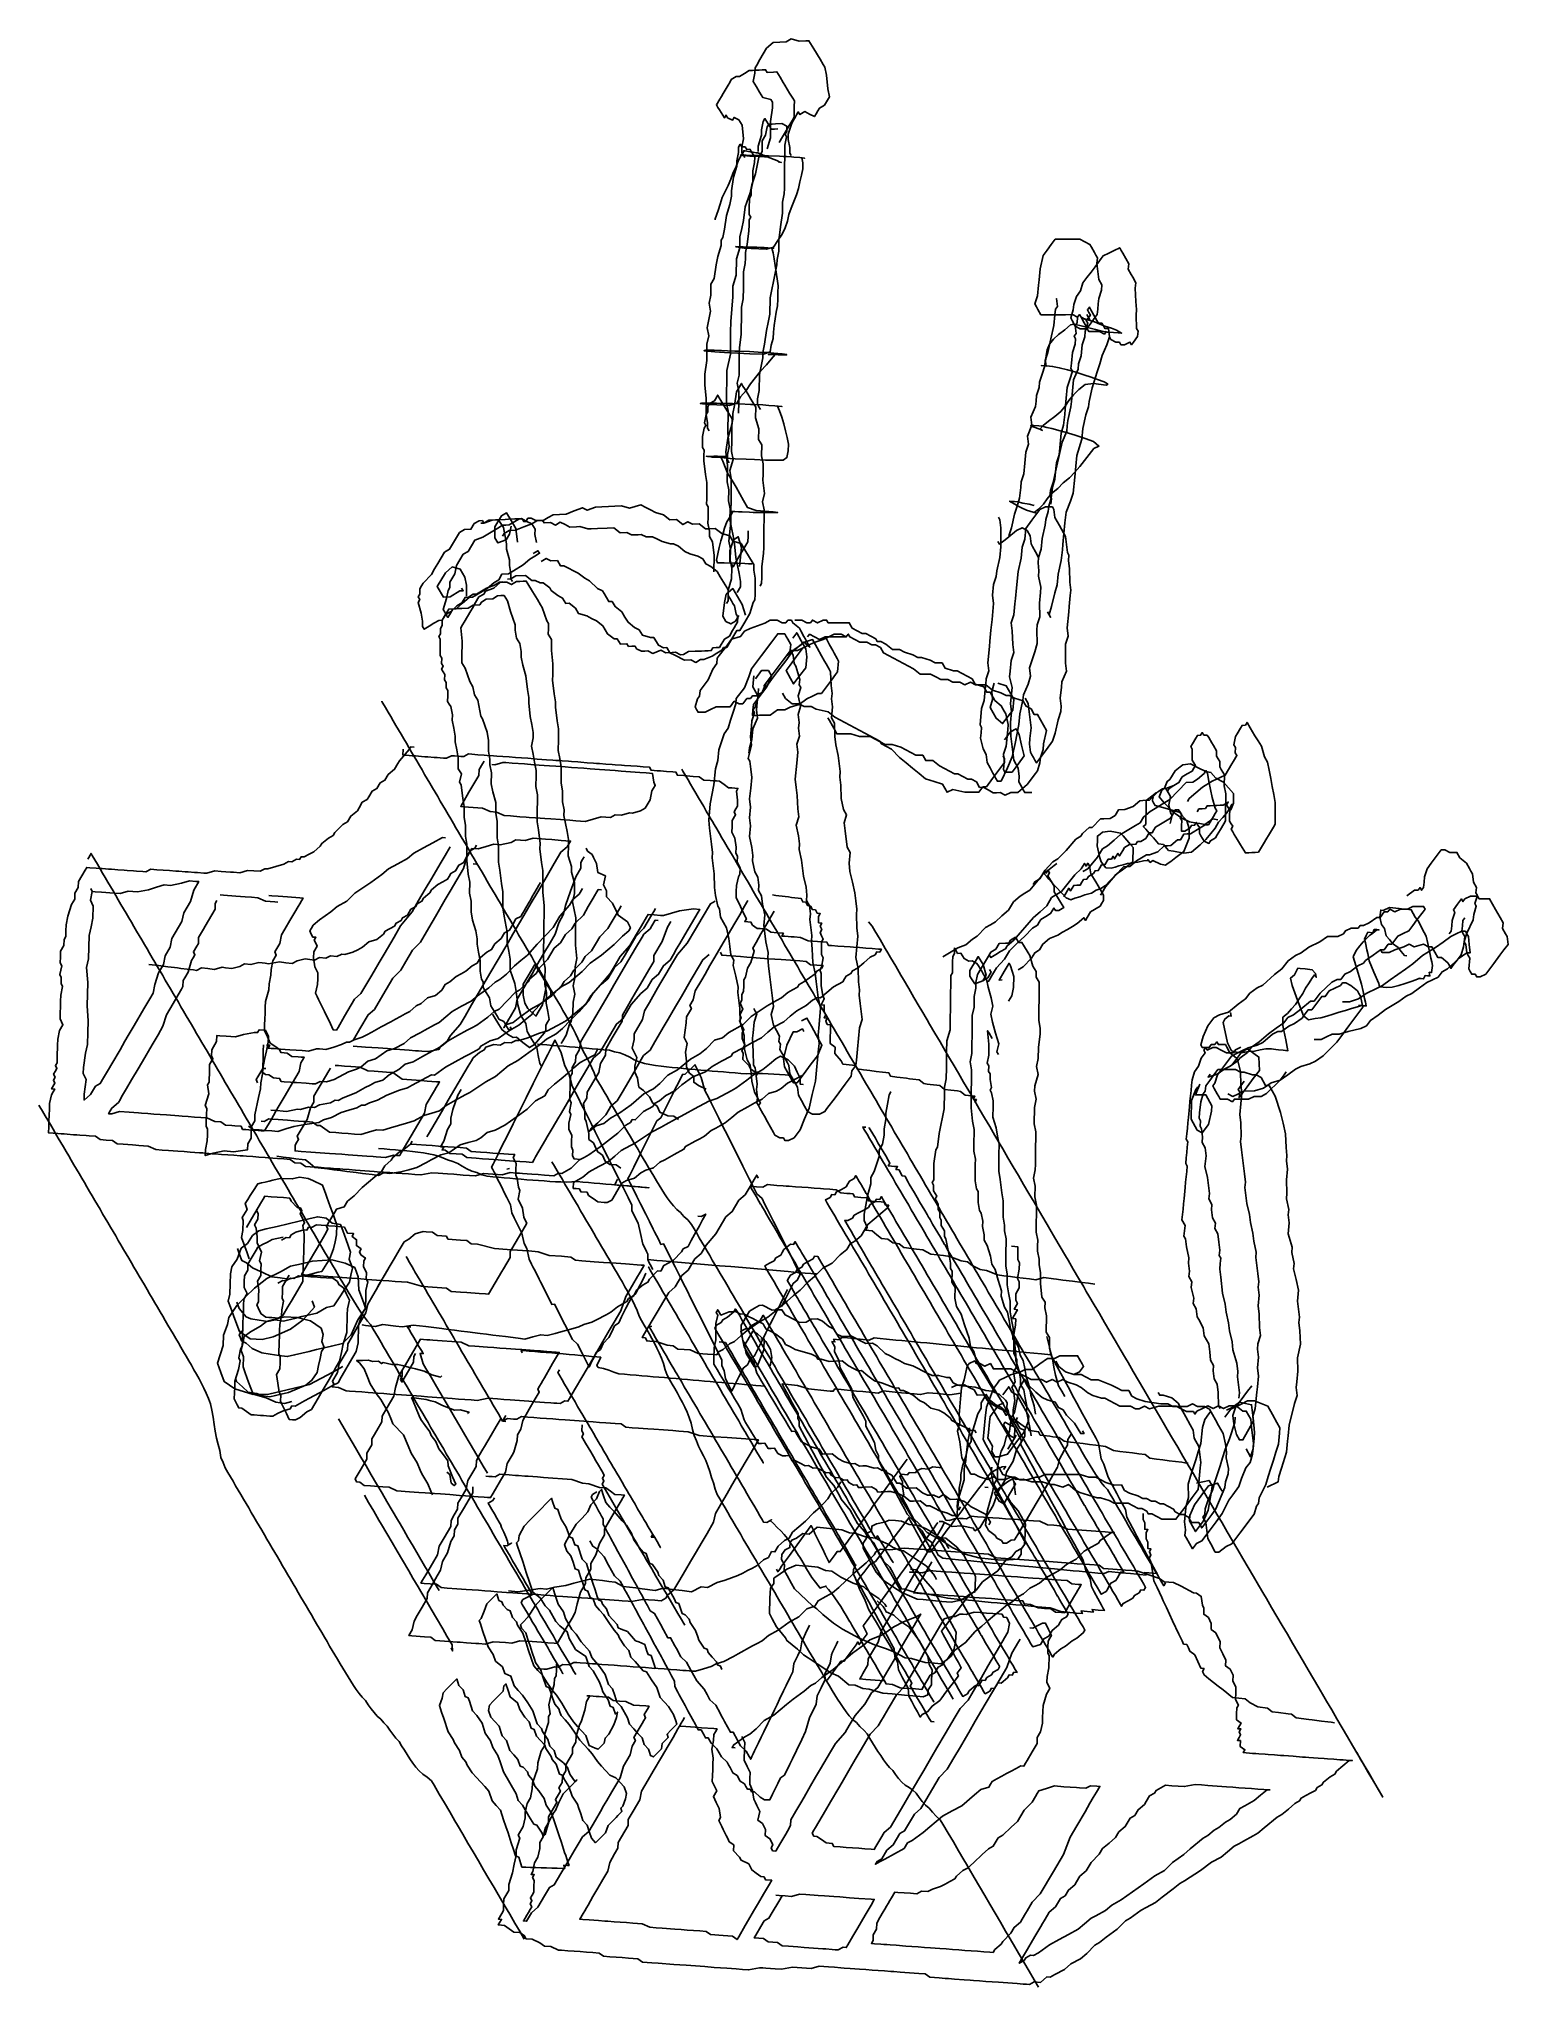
# Model space of a CAD drawing. Extents: x 360 to 742, y 109 to 616.
import ezdxf

# ---------------------------------------------------------------- set-up
doc = ezdxf.new("R2010")
doc.units = 0

msp = doc.modelspace()

# ---------------------------------------------------------------- linework, layer by layer
at = {"layer": '1', "color": 252}
for points in [[(555.808, 585.264, 17.252), (555.394, 585.95, 17.85), (555.394, 585.95, 17.85), (555.394, 585.95, 17.85), (555.409, 587.361, 17.915), (555.014, 589.46, 18.578), (555.032, 590.874, 18.642), (555.032, 590.874, 18.642), (555.032, 590.874, 18.642), (555.911, 593.741, 17.637), (556.343, 594.467, 17.102), (556.775, 595.195, 16.567), (557.206, 595.921, 16.033), (557.206, 595.921, 16.033), (557.206, 595.921, 16.033), (557.637, 596.648, 15.498), (558.05, 595.963, 14.899), (559.327, 596.729, 13.231), (560.586, 596.085, 11.5), (561.844, 595.441, 9.77), (561.844, 595.441, 9.77), (562.276, 596.166, 9.234), (562.706, 596.891, 8.7), (563.138, 597.62, 8.165), (564.416, 598.388, 6.498), (565.709, 600.567, 4.894), (565.709, 600.567, 4.894), (565.312, 602.668, 5.556), (564.935, 606.18, 6.284), (564.536, 608.277, 6.947), (564.123, 608.964, 7.546), (563.295, 610.335, 8.741), (561.641, 613.08, 11.137), (561.227, 613.765, 11.736), (560.398, 615.135, 12.932), (559.555, 615.093, 14.068), (557.862, 615.012, 16.333), (555.76, 615.615, 19.198), (554.483, 614.849, 20.866), (552.792, 614.765, 23.132), (551.104, 614.683, 25.4), (549.395, 613.189, 27.601), (548.531, 611.735, 28.67), (547.67, 610.282, 29.739), (546.807, 608.827, 30.809), (546.807, 608.827, 30.809), (546.376, 608.099, 31.343), (546.376, 608.099, 31.343), (546.358, 606.688, 31.279), (545.909, 604.551, 31.75), (546.323, 603.864, 31.149), (546.738, 603.178, 30.552), (547.565, 601.806, 29.355), (547.98, 601.12, 28.754), (548.393, 600.433, 28.156), (550.497, 599.83, 25.292), (550.911, 599.144, 24.694), (550.911, 599.144, 24.694), (550.911, 599.144, 24.694), (550.911, 599.144, 24.694), (550.894, 597.731, 24.628), (550.427, 594.178, 25.035), (550.409, 592.767, 24.971), (550.392, 591.354, 24.907), (550.376, 589.942, 24.843), (549.494, 587.075, 25.846)], [(552.681, 588.717, 4.453), (553.543, 590.172, 3.385), (554.837, 592.351, 1.782), (555.267, 593.077, 1.248), (555.7, 593.806, 0.712), (555.7, 593.806, 0.712), (556.131, 594.531, 0.177), (556.561, 595.258, -0.356), (556.581, 596.671, -0.292), (556.596, 598.085, -0.228), (556.613, 599.495, -0.164), (556.202, 600.182, 0.434), (555.372, 601.552, 1.633), (554.13, 603.609, 3.43), (553.716, 604.294, 4.028), (552.888, 605.666, 5.225), (552.061, 607.039, 6.423), (551.217, 606.999, 7.556), (549.527, 606.916, 9.821), (549.112, 607.602, 10.421), (548.268, 607.561, 11.555), (547.423, 607.522, 12.687), (546.577, 607.479, 13.82), (545.732, 607.437, 14.954), (544.885, 607.395, 16.088), (543.61, 606.629, 17.754), (542.334, 605.862, 19.42), (541.487, 605.819, 20.556), (540.212, 605.051, 22.224), (539.781, 604.325, 22.757), (539.349, 603.597, 23.294), (538.055, 601.418, 24.895), (537.624, 600.691, 25.43), (537.194, 599.965, 25.963), (536.332, 598.511, 27.033), (536.332, 598.511, 27.033), (536.332, 598.511, 27.033), (536.744, 597.823, 26.435), (537.159, 597.141, 25.835), (537.159, 597.141, 25.835), (537.987, 595.768, 24.637), (538.401, 595.082, 24.039), (538.831, 595.808, 23.505), (539.246, 595.124, 22.906), (539.246, 595.124, 22.906), (540.507, 594.48, 21.174), (540.507, 594.48, 21.174), (540.936, 595.207, 20.64), (542.194, 594.561, 18.906), (542.194, 594.561, 18.906), (542.194, 594.561, 18.906), (542.194, 594.561, 18.906), (542.609, 593.874, 18.31), (542.609, 593.874, 18.31), (543.023, 593.189, 17.711), (543.402, 589.677, 16.985), (542.952, 587.537, 17.454), (542.936, 586.126, 17.389), (542.936, 586.126, 17.389), (543.763, 584.752, 16.193)], [(547.812, 519.225, 23.898), (547.398, 519.91, 24.497), (547.398, 519.91, 24.497), (546.986, 520.595, 25.096), (547.003, 522.008, 25.161), (547.451, 524.149, 24.688), (547.505, 528.389, 24.88), (547.953, 530.526, 24.41), (548.4, 532.664, 23.941), (548.42, 534.08, 24.005), (548.869, 536.22, 23.534), (549.333, 539.771, 23.128), (549.784, 541.912, 22.657), (550.232, 544.05, 22.19), (550.283, 548.286, 22.383), (550.731, 550.426, 21.911), (551.181, 552.568, 21.441), (551.629, 554.708, 20.969), (552.079, 556.847, 20.499), (552.096, 558.258, 20.564), (552.545, 560.399, 20.093), (552.58, 563.223, 20.223), (553.046, 566.779, 19.816), (553.511, 570.329, 19.409), (553.546, 573.154, 19.539), (553.995, 575.293, 19.067), (554.013, 576.707, 19.131), (554.03, 578.121, 19.196), (554.065, 580.944, 19.325), (554.083, 582.358, 19.389), (554.117, 585.182, 19.517), (554.153, 588.009, 19.647), (554.601, 590.148, 19.176), (554.188, 590.833, 19.774), (554.618, 591.558, 19.24), (554.618, 591.558, 19.24), (554.636, 592.972, 19.304), (554.636, 592.972, 19.304), (554.636, 592.972, 19.304), (553.376, 593.617, 21.037), (551.686, 593.534, 23.303), (550.841, 593.495, 24.436), (549.997, 593.453, 25.57), (549.565, 592.726, 26.104), (549.565, 592.726, 26.104), (549.117, 590.588, 26.573), (548.253, 589.134, 27.642), (548.218, 586.307, 27.515), (547.356, 584.854, 28.582), (546.907, 582.715, 29.054), (546.459, 580.576, 29.522), (545.579, 577.708, 30.527), (545.129, 575.568, 30.998), (543.818, 571.976, 32.536), (543.352, 568.423, 32.945), (542.904, 566.282, 33.412), (542.456, 564.144, 33.885), (542.421, 561.317, 33.755), (541.541, 558.452, 34.761), (541.488, 554.212, 34.569), (540.608, 551.345, 35.572), (540.572, 548.521, 35.445), (540.072, 542.144, 35.721), (540.039, 539.318, 35.593), (540.004, 536.494, 35.464), (539.967, 533.668, 35.337), (539.069, 529.386, 36.277), (539.033, 526.563, 36.147), (539, 523.738, 36.02), (538.964, 520.911, 35.892), (539.362, 518.814, 35.227), (539.292, 513.163, 34.972), (539.67, 509.652, 34.245), (539.22, 507.511, 34.715), (539.204, 506.1, 34.651), (539.617, 505.413, 34.052)], [(552.3, 592.228, 5.183), (551.456, 592.186, 6.314), (550.61, 592.146, 7.448), (550.198, 592.832, 8.047), (549.784, 593.516, 8.646), (549.37, 594.202, 9.245), (548.957, 594.888, 9.842), (548.957, 594.888, 9.842), (548.957, 594.888, 9.842), (548.524, 594.161, 10.377), (548.075, 592.022, 10.847), (548.058, 590.611, 10.782), (547.177, 587.744, 11.788), (547.161, 586.332, 11.723)], [(542.099, 518.315, 14.308), (542.132, 521.141, 14.435), (542.168, 523.965, 14.564), (541.773, 526.065, 15.227), (542.22, 528.202, 14.757), (542.255, 531.03, 14.885), (542.291, 533.856, 15.014), (542.308, 535.267, 15.077), (542.774, 538.82, 14.672), (542.791, 540.234, 14.734), (542.825, 543.058, 14.864), (542.862, 545.883, 14.992), (543.312, 548.024, 14.522), (543.345, 550.85, 14.651), (543.363, 552.262, 14.715), (543.398, 555.089, 14.844), (543.846, 557.227, 14.373), (543.863, 558.64, 14.436), (543.88, 560.05, 14.501), (544.33, 562.191, 14.031), (544.794, 565.743, 13.626), (544.813, 567.156, 13.69), (544.829, 568.568, 13.753), (544.829, 568.568, 13.753), (544.829, 568.568, 13.753), (544.829, 568.568, 13.753), (545.262, 569.295, 13.219), (545.262, 569.295, 13.219), (545.262, 569.295, 13.219), (544.847, 569.98, 13.818), (544.847, 569.98, 13.818), (544.847, 569.98, 13.818), (544.865, 571.396, 13.881), (544.865, 571.396, 13.881), (544.865, 571.396, 13.881), (544.901, 574.221, 14.01), (545.332, 574.947, 13.476), (545.332, 574.947, 13.476), (545.349, 576.359, 13.54), (545.797, 578.499, 13.068), (545.815, 579.911, 13.134), (545.832, 581.324, 13.198), (545.832, 581.324, 13.198), (546.281, 583.463, 12.727), (546.299, 584.877, 12.793), (546.299, 584.877, 12.793), (546.299, 584.877, 12.793), (546.299, 584.877, 12.793), (546.299, 584.877, 12.793), (545.884, 585.561, 13.39), (545.057, 586.933, 14.589), (544.212, 586.894, 15.722), (543.798, 587.579, 16.321), (542.952, 587.537, 17.454), (542.538, 588.224, 18.052), (542.108, 587.498, 18.587), (542.108, 587.498, 18.587), (542.108, 587.498, 18.587), (542.108, 587.498, 18.587), (542.091, 586.084, 18.522), (541.642, 583.946, 18.991), (541.623, 582.533, 18.929), (540.743, 579.667, 19.932), (540.276, 576.111, 20.341), (540.259, 574.7, 20.276), (539.812, 572.56, 20.746), (538.933, 569.696, 21.75), (538.465, 566.143, 22.156), (538.018, 564.003, 22.625), (537.586, 563.274, 23.161), (537.568, 561.863, 23.097), (536.688, 558.997, 24.101), (536.238, 556.857, 24.571), (535.773, 553.305, 24.979), (534.912, 551.85, 26.049), (534.876, 549.025, 25.919), (534.428, 546.887, 26.389), (534.823, 544.787, 25.727), (534.375, 542.646, 26.195), (533.927, 540.507, 26.668), (534.322, 538.408, 26.005), (533.873, 536.268, 26.474), (533.857, 534.857, 26.411), (533.821, 532.031, 26.281), (533.355, 528.479, 26.688), (533.34, 527.068, 26.623), (533.32, 525.654, 26.559), (533.7, 522.143, 25.831), (533.681, 520.729, 25.767), (533.665, 519.319, 25.703), (533.647, 517.904, 25.639), (534.044, 515.805, 24.977), (534.027, 514.393, 24.911), (534.441, 513.706, 24.314)], [(550.029, 584.851, 10.037), (550.029, 584.851, 10.037), (550.029, 584.851, 10.037), (550.029, 584.851, 10.037), (550.029, 584.851, 10.037), (550.029, 584.851, 10.037), (547.516, 585.01, 11.323), (545.001, 585.166, 12.611), (543.439, 585.285, 14.206), (543.133, 585.325, 15.156), (543.133, 585.325, 15.156), (542.52, 585.407, 17.058), (543.165, 585.41, 18.317), (544.115, 585.373, 18.625), (546.356, 585.342, 21.45), (547, 585.344, 22.709), (547.951, 585.306, 23.016), (548.902, 585.269, 23.324), (549.852, 585.23, 23.631), (552.706, 585.118, 24.554), (553.655, 585.08, 24.862), (554.606, 585.042, 25.17), (555.863, 584.965, 24.526), (556.476, 584.884, 22.624), (558.039, 584.762, 21.029), (558.651, 584.68, 19.127), (559.262, 584.598, 17.225), (558.536, 584.681, 18.929), (558.84, 583.441, 18.034), (558.773, 581.853, 17.031), (558.473, 580.168, 15.957), (558.022, 578.456, 14.834), (557.7, 576.739, 14.121), (557.127, 575.036, 13.566), (556.502, 573.329, 12.782), (555.734, 571.632, 12.181), (555.204, 569.931, 11.807), (554.832, 568.226, 11.58), (554.227, 566.531, 11.341), (553.473, 564.845, 11.095), (552.287, 563.175, 10.734), (551.155, 561.504, 10.411), (549.342, 560.918, 10.185), (545.401, 561.088, 11.671), (543.531, 561.248, 14.216), (542.92, 561.331, 16.119), (542.614, 561.371, 17.07), (542.003, 561.453, 18.972), (541.39, 561.534, 20.875), (541.421, 561.618, 24.036), (543.323, 561.543, 24.65), (545.226, 561.468, 25.266), (546.821, 561.433, 26.832), (547.772, 561.396, 27.14), (548.723, 561.358, 27.448), (548.723, 561.358, 27.448), (549.673, 561.32, 27.755), (551.237, 561.201, 26.16), (550.717, 561.231, 26.351), (551.055, 559.994, 25.651), (551.344, 558.397, 24.884), (551.607, 556.692, 24.072), (551.855, 554.954, 23.227), (552.094, 553.205, 22.361), (552.435, 551.44, 21.15), (552.294, 549.707, 20.27), (552.281, 547.965, 19.383), (552.245, 546.235, 18.822), (551.857, 544.525, 18.366), (551.578, 542.814, 18.086), (551.365, 541.102, 17.921), (551.2, 539.391, 17.829), (551.063, 537.679, 17.787), (550.611, 535.98, 17.667), (550.289, 534.278, 17.606), (548.57, 533.676, 17.046), (545.055, 533.755, 15.888), (541.898, 533.91, 15.917), (538.432, 534.104, 16.896), (537.482, 534.141, 16.588), (537.176, 534.182, 17.539), (535.918, 534.26, 18.183), (534.05, 534.421, 20.729), (533.131, 534.543, 23.582), (533.164, 534.629, 26.742), (533.503, 534.672, 28.953), (534.148, 534.676, 30.211), (534.793, 534.678, 31.471), (535.743, 534.641, 31.778), (537.645, 534.567, 32.393), (539.24, 534.531, 33.959), (541.141, 534.456, 34.574), (542.092, 534.418, 34.882), (544.945, 534.305, 35.805), (547.152, 534.189, 35.469), (549.667, 534.032, 34.182), (551.229, 533.912, 32.589), (553.404, 533.711, 29.09), (554.017, 533.629, 27.189), (554.628, 533.547, 25.285), (554.597, 533.462, 22.125), (553.951, 533.459, 20.866), (552.356, 533.494, 19.3), (549.809, 533.566, 17.427), (551.602, 533.535, 19.49), (550.584, 532.361, 18.694), (549.326, 530.83, 17.647), (547.81, 529.21, 16.771), (546.464, 527.555, 16.11), (545.226, 525.887, 15.59), (544.06, 524.218, 15.159), (542.606, 522.558, 14.681), (541.634, 520.881, 14.387), (539.656, 520.298, 14.086), (534.916, 520.53, 16.348), (534.61, 520.57, 17.298), (532.742, 520.731, 19.844), (532.128, 520.812, 21.747), (532.468, 520.857, 23.956), (533.112, 520.86, 25.215), (534.402, 520.866, 27.732), (535.047, 520.869, 28.991), (535.691, 520.873, 30.25), (536.336, 520.876, 31.509), (537.286, 520.838, 31.817), (538.882, 520.804, 33.382), (540.477, 520.769, 34.948), (542.38, 520.693, 35.564), (545.232, 520.58, 36.487), (546.181, 520.541, 36.794), (548.389, 520.425, 36.458), (549.953, 520.307, 34.864), (551.515, 520.186, 33.269), (553.385, 520.026, 30.723), (552.208, 520.115, 31.811), (552.776, 518.857, 30.796), (553.32, 517.231, 29.493), (553.858, 515.494, 27.997), (554.286, 513.735, 26.71), (554.748, 511.959, 25.223), (555.125, 510.19, 23.941), (555.009, 508.454, 23.016), (554.679, 506.724, 21.99), (553.678, 506.05, 20.024), (550.044, 506.073, 16.579), (549.093, 506.109, 16.271), (546.24, 506.222, 15.348), (544.033, 506.339, 15.685), (541.181, 506.453, 14.762), (539.924, 506.53, 15.406), (538.361, 506.65, 17.001), (536.493, 506.811, 19.546), (535.235, 506.89, 20.191), (534.929, 506.93, 21.141), (534.011, 507.053, 23.995), (533.705, 507.093, 24.946), (533.705, 507.093, 24.946), (535.301, 507.06, 26.513), (535.639, 507.105, 28.722), (536.59, 507.066, 29.029), (537.54, 507.028, 29.336), (539.135, 506.993, 30.903), (537.434, 507.035, 29.43), (537.971, 505.823, 29.978), (538.616, 504.243, 30.464), (539.336, 502.55, 30.905), (540.439, 500.806, 31.423), (541.461, 499.057, 31.885), (542.427, 497.306, 32.309), (543.36, 495.554, 32.709), (544.377, 493.79, 32.76), (546.69, 492.992, 32.184), (551.073, 492.605, 28.003), (551.685, 492.523, 26.101), (552.298, 492.442, 24.199), (551.651, 492.438, 22.938), (550.363, 492.432, 20.422), (549.074, 492.426, 17.905), (548.123, 492.463, 17.596), (546.527, 492.499, 16.031), (545.882, 492.495, 14.772), (544.932, 492.533, 14.464), (543.03, 492.608, 13.85), (542.079, 492.647, 13.541), (541.129, 492.684, 13.234), (540.178, 492.723, 12.926), (540.178, 492.723, 12.926), (540.646, 492.704, 13.083), (539.984, 491.539, 13.287), (539.076, 490.032, 13.665), (538.453, 488.397, 13.928), (538.02, 486.721, 14.117), (537.494, 485.055, 14.921), (537.016, 483.387, 15.794), (536.677, 481.703, 16.378), (536.32, 480.023, 17.106), (536.591, 479.393, 19.022), (538.354, 479.368, 23.427), (541.207, 479.254, 24.351), (543.753, 479.182, 26.223), (544.704, 479.144, 26.531), (545.654, 479.106, 26.838), (545.654, 479.106, 26.838), (545.654, 479.106, 26.838), (545.654, 479.106, 26.838)], [(552.416, 583.648, 8.794), (552.823, 583.583, 7.884), (553.233, 583.52, 6.974), (553.233, 583.52, 6.974), (553.233, 583.52, 6.974), (553.233, 583.52, 6.974), (552.823, 583.583, 7.884), (552.01, 584.01, 7.489), (552.01, 584.01, 7.489), (552.01, 584.01, 7.489), (549.565, 584.99, 8.519), (548.342, 585.479, 9.035), (547.12, 585.969, 9.55), (546.71, 586.031, 10.461), (545.892, 586.159, 12.281), (545.485, 586.223, 13.191), (545.076, 586.286, 14.103), (544.258, 586.413, 15.923), (543.849, 586.477, 16.833), (543.441, 586.541, 17.743), (543.536, 586.525, 17.535), (542.864, 585.47, 17.78), (542.104, 584.079, 17.842), (541.483, 582.46, 18.262), (541.483, 582.46, 18.262), (540.68, 580.872, 18.775), (540.051, 579.167, 19.493), (539.395, 577.517, 19.887), (538.575, 575.923, 20.387), (537.796, 574.347, 20.639), (537.327, 572.632, 20.867), (536.772, 570.975, 20.942), (536.772, 570.975, 20.942), (536.018, 568.846, 20.974), (536.005, 568.615, 21.079), (536.05, 568.567, 21.171), (536.05, 568.567, 21.171)], [(542.224, 587.628, 13.827)], [(619.985, 479.386, 78.739), (620.119, 480.789, 78.859), (620.782, 482.894, 78.499), (621.051, 485.699, 78.739), (621.85, 489.207, 78.499), (621.987, 490.611, 78.618), (622.647, 492.716, 78.259), (622.783, 494.119, 78.378), (623.443, 496.223, 78.018), (623.716, 499.029, 78.258), (624.378, 501.134, 77.899), (624.649, 503.94, 78.138), (624.786, 505.342, 78.259), (625.447, 507.447, 77.898), (625.718, 510.252, 78.137), (625.991, 513.058, 78.377), (626.653, 515.164, 78.017), (626.924, 517.968, 78.256), (627.059, 519.371, 78.376), (627.33, 522.177, 78.615), (627.604, 524.982, 78.855), (628.265, 527.088, 78.495), (628.926, 529.194, 78.135), (628.537, 529.894, 78.735), (628.671, 531.295, 78.854), (628.946, 534.102, 79.094), (629.606, 536.207, 78.733), (629.743, 537.609, 78.853), (629.354, 538.309, 79.454), (629.878, 539.011, 78.973), (629.625, 541.115, 79.692), (630.149, 541.817, 79.213), (630.286, 543.22, 79.331), (630.811, 543.921, 78.853), (630.811, 543.921, 78.853), (630.811, 543.921, 78.853), (630.811, 543.921, 78.853), (630.811, 543.921, 78.853), (630.811, 543.921, 78.853), (630.811, 543.921, 78.853), (630.811, 543.921, 78.853), (630.811, 543.921, 78.853), (630.811, 543.921, 78.853), (630.811, 543.921, 78.853), (630.811, 543.921, 78.853), (631.201, 543.223, 78.254), (631.981, 541.823, 77.057), (632.761, 540.423, 75.86), (633.287, 541.126, 75.38), (633.813, 541.829, 74.901), (634.864, 543.235, 73.944), (635.389, 543.938, 73.463), (635.525, 545.34, 73.583), (635.66, 546.744, 73.704), (635.799, 548.146, 73.823), (635.799, 548.146, 73.823), (636.46, 550.251, 73.463), (636.595, 551.655, 73.583), (635.816, 553.053, 74.78), (635.562, 555.156, 75.499), (635.306, 557.258, 76.218), (635.443, 558.661, 76.338), (635.054, 559.361, 76.937), (634.662, 560.061, 77.534), (633.883, 561.46, 78.731), (633.494, 562.16, 79.33), (632.187, 562.856, 81.006), (630.882, 563.552, 82.684), (629.051, 563.546, 84.84), (628.135, 563.543, 85.917), (626.302, 563.536, 88.073), (624.471, 563.529, 90.228), (623.421, 562.125, 91.186), (622.368, 560.719, 92.144), (621.316, 559.312, 93.101), (620.519, 555.804, 93.342), (620.248, 553, 93.102), (620.112, 551.598, 92.983), (619.84, 548.793, 92.742), (619.178, 546.685, 93.103), (619.178, 546.685, 93.103), (619.569, 545.987, 92.504), (619.96, 545.287, 91.906), (620.738, 543.889, 90.707), (622.569, 543.893, 88.553), (624.402, 543.899, 86.396), (625.317, 543.903, 85.319), (627.148, 543.909, 83.164), (628.98, 543.915, 81.008), (630.286, 543.22, 79.331), (630.811, 543.921, 78.853), (631.201, 543.223, 78.254), (632.506, 542.525, 76.577), (633.424, 542.529, 75.5), (633.424, 542.529, 75.5), (632.641, 543.928, 76.696)], [(638.552, 538.177, 87.268), (638.943, 537.478, 86.669), (640.248, 536.78, 84.993), (641.163, 536.784, 83.915), (641.553, 536.084, 83.316), (642.469, 536.086, 82.238), (643.908, 536.793, 80.68), (644.301, 536.093, 80.083), (644.825, 536.797, 79.604), (645.878, 538.204, 78.646), (646.013, 539.605, 78.766), (645.623, 540.305, 79.364), (645.504, 543.81, 80.201), (645.64, 545.213, 80.321), (645.386, 547.315, 81.04), (645.269, 550.82, 81.878), (645.405, 552.223, 81.998), (644.624, 553.622, 83.195), (644.235, 554.322, 83.793), (643.455, 555.721, 84.991), (643.591, 557.124, 85.11), (642.81, 558.522, 86.308), (642.031, 559.922, 87.505), (641.642, 560.623, 88.104), (641.25, 561.321, 88.702), (639.809, 560.615, 90.261), (638.368, 559.909, 91.817), (636.927, 559.205, 93.373), (636.4, 558.5, 93.852), (634.824, 556.391, 95.289), (633.771, 554.986, 96.247), (632.722, 553.581, 97.205), (631.668, 552.173, 98.165), (631.008, 550.07, 98.523), (629.955, 548.663, 99.481), (629.293, 546.557, 99.84), (629.159, 545.156, 99.721), (628.495, 543.049, 100.081), (628.495, 543.049, 100.081), (628.888, 542.35, 99.482), (628.888, 542.35, 99.482), (629.666, 540.95, 98.285), (630.97, 540.253, 96.607), (632.804, 540.26, 94.453), (633.194, 539.56, 93.855), (635.94, 539.569, 90.621), (637.245, 538.874, 88.944), (637.773, 539.577, 88.465), (637.773, 539.577, 88.465), (637.773, 539.577, 88.465)], [(612.42, 486.369, 89.038), (613.083, 488.477, 88.677), (613.879, 491.982, 88.438), (614.541, 494.089, 88.078), (615.203, 496.194, 87.719), (615.476, 499, 87.958), (615.612, 500.403, 88.078), (616.272, 502.507, 87.717), (616.544, 505.313, 87.957), (616.815, 508.119, 88.196), (617.478, 510.224, 87.838), (617.224, 512.326, 88.555), (618.41, 515.135, 87.717), (618.157, 517.237, 88.435), (619.343, 520.044, 87.595), (619.481, 521.449, 87.716), (619.616, 522.851, 87.836), (620.278, 524.957, 87.477), (620.414, 526.36, 87.597), (621.075, 528.463, 87.237), (621.737, 530.57, 86.877), (621.872, 531.972, 86.998), (622.534, 534.077, 86.637), (623.332, 537.586, 86.397), (624.13, 541.096, 86.157), (624.402, 543.899, 86.396), (624.538, 545.303, 86.516), (624.538, 545.303, 86.516), (625.064, 546.006, 86.037), (624.809, 548.107, 86.756), (624.809, 548.107, 86.756), (625.064, 546.006, 86.037)], [(619, 494.275, 79.983), (617.711, 494.583, 80.475), (615.998, 494.924, 81.873), (614.71, 495.234, 82.365), (613.864, 495.292, 84.178), (613.864, 495.292, 84.178), (613.441, 495.323, 85.083), (612.596, 495.383, 86.894), (613.039, 495.133, 88.214), (613.927, 494.633, 90.852), (614.371, 494.383, 92.171), (614.815, 494.134, 93.49), (615.703, 493.633, 96.13), (617.012, 493.103, 97.863), (617.879, 492.825, 98.276), (619.611, 492.264, 99.103), (618.992, 492.488, 98.572), (620.135, 493.366, 99.158), (621.387, 494.587, 99.756), (622.375, 496.008, 100.205), (623.485, 497.425, 100.699), (625.121, 498.722, 101.048), (626.491, 500.131, 101.014), (628.142, 501.503, 100.557), (629.521, 502.961, 99.998), (630.874, 504.464, 99.058), (632.06, 506.005, 98.183), (633.286, 507.562, 97.037), (634.539, 509.13, 95.714), (635.808, 509.748, 92.884), (634.418, 510.904, 85.526), (632.239, 511.713, 83.379), (629.64, 512.552, 82.138), (627.042, 513.391, 80.898), (625.753, 513.701, 81.391), (623.597, 514.29, 81.47), (622.307, 514.599, 81.961), (621.019, 514.91, 82.453), (620.173, 514.969, 84.265), (618.905, 515.057, 86.982), (618.059, 515.118, 88.794), (618.502, 514.868, 90.112), (620.68, 514.059, 92.26), (621.123, 513.81, 93.578), (620.478, 514.13, 92.106), (621.325, 515.07, 92.876), (622.69, 516.235, 93.74), (624.358, 517.425, 94.65), (625.908, 518.691, 95.445), (627.077, 520.093, 96.016), (627.998, 521.584, 96.444), (629.206, 523.02, 96.605), (630.602, 524.421, 96.591), (632.268, 525.788, 96.15), (634.439, 526.007, 94.873), (637.69, 525.545, 90.987), (638.091, 525.734, 87.857), (638.071, 525.955, 85.632), (637.184, 526.453, 82.993), (635.451, 527.013, 82.166), (635.006, 527.263, 80.846), (633.274, 527.822, 80.019), (632.406, 528.101, 79.605), (629.808, 528.941, 78.364), (628.94, 529.22, 77.951), (627.652, 529.531, 78.444), (625.497, 530.12, 78.522), (623.784, 530.458, 79.92), (622.939, 530.519, 81.732), (622.093, 530.578, 83.543), (620.825, 530.668, 86.26), (622.096, 530.518, 84.159), (621.97, 531.723, 85.006), (622.096, 533.253, 85.628), (622.358, 534.799, 86.871), (623.003, 536.22, 88.659), (624.042, 537.54, 90.485), (625.335, 538.788, 92.334), (626.942, 539.981, 93.88), (628.449, 541.234, 95.085), (629.268, 541.472, 95.813), (630.859, 541.132, 96.945), (634.906, 540.026, 96.939), (636.197, 539.717, 96.448), (637.486, 539.408, 95.955), (637.907, 539.378, 95.05), (638.33, 539.348, 94.144), (639.599, 539.258, 91.426), (640.868, 539.168, 88.71), (641.714, 539.11, 86.899), (640.826, 539.608, 84.26), (640.382, 539.859, 82.94), (639.072, 540.388, 81.207), (638.204, 540.668, 80.793), (637.338, 540.947, 80.38), (636.027, 541.477, 78.647), (634.718, 542.007, 76.914), (632.984, 542.566, 76.087), (632.118, 542.845, 75.672), (632.118, 542.845, 75.672), (632.118, 542.845, 75.672), (631.253, 543.126, 75.26)], [(623.352, 494.658, 96.493), (623.488, 496.059, 96.613), (623.099, 496.76, 97.211), (623.233, 498.161, 97.331), (623.895, 500.268, 96.971), (624.693, 503.777, 96.732), (625.49, 507.285, 96.491), (626.285, 510.791, 96.251), (627.475, 513.601, 95.413), (627.61, 515.003, 95.533), (627.746, 516.406, 95.651), (628.543, 519.913, 95.412), (628.68, 521.316, 95.531), (628.68, 521.316, 95.531), (628.952, 524.123, 95.77), (629.223, 526.927, 96.01), (630.412, 529.736, 95.172), (630.545, 531.138, 95.292), (631.208, 533.244, 94.933), (631.481, 536.051, 95.172), (632.143, 538.154, 94.812), (632.277, 539.557, 94.932), (632.94, 541.661, 94.571), (632.94, 541.661, 94.571), (632.549, 542.363, 95.171), (633.6, 543.768, 94.213), (633.212, 544.467, 94.811), (633.212, 544.467, 94.811), (633.212, 544.467, 94.811), (632.821, 545.168, 95.41), (633.348, 545.871, 94.931), (633.737, 545.17, 94.332), (634.516, 543.772, 93.134), (635.297, 542.371, 91.938), (635.686, 541.672, 91.339), (635.686, 541.672, 91.339), (636.6, 541.674, 90.261), (636.6, 541.674, 90.261), (636.992, 540.975, 89.662), (637.381, 540.276, 89.064), (637.381, 540.276, 89.064), (637.381, 540.276, 89.064), (638.296, 540.279, 87.986), (638.296, 540.279, 87.986), (638.296, 540.279, 87.986), (638.552, 538.177, 87.268), (637.889, 536.071, 87.628), (636.703, 533.262, 88.466), (636.041, 531.157, 88.825), (635.379, 529.052, 89.184), (634.055, 524.841, 89.904), (633.258, 521.332, 90.143), (633.123, 519.93, 90.025), (632.459, 517.824, 90.382), (631.663, 514.315, 90.623), (631.391, 511.511, 90.384), (630.067, 507.3, 91.102), (629.798, 504.496, 90.864), (629.525, 501.689, 90.625), (629.117, 497.482, 90.266), (628.455, 495.376, 90.625), (627.268, 492.567, 91.463), (626.998, 489.761, 91.224), (626.725, 486.956, 90.985), (626.453, 484.151, 90.746), (626.318, 482.75, 90.626), (626.045, 479.944, 90.386), (625.246, 476.435, 90.627), (624.976, 473.631, 90.389), (624.317, 471.527, 90.748), (623.517, 468.017, 90.988), (622.857, 465.912, 91.346), (623.244, 465.211, 90.747), (623.244, 465.211, 90.747), (623.244, 465.211, 90.747), (622.465, 466.61, 91.945)], [(535.677, 477.06, 20.376), (535.731, 481.298, 20.57), (535.352, 484.809, 21.298), (534.523, 486.182, 22.494), (534.539, 487.593, 22.56), (534.143, 489.691, 23.224), (534.16, 491.105, 23.285), (534.195, 493.929, 23.416), (533.781, 494.615, 24.014), (533.8, 496.029, 24.077), (533.834, 498.854, 24.207), (533.854, 500.266, 24.271), (533.455, 502.364, 24.934), (533.076, 505.877, 25.659), (533.094, 507.288, 25.724), (533.111, 508.701, 25.789), (532.697, 509.387, 26.387), (532.697, 509.387, 26.387), (532.714, 510.8, 26.451), (532.733, 512.213, 26.515), (533.181, 514.353, 26.045), (533.613, 515.078, 25.511), (533.198, 515.764, 26.11), (533.647, 517.904, 25.639), (534.078, 518.633, 25.105), (534.078, 518.633, 25.105), (534.078, 518.633, 25.105), (534.096, 520.044, 25.169), (534.525, 520.771, 24.634), (534.525, 520.771, 24.634), (534.525, 520.771, 24.634), (534.525, 520.771, 24.634), (534.525, 520.771, 24.634), (535.803, 521.538, 22.968), (536.667, 522.991, 21.898), (537.08, 522.307, 21.297), (537.08, 522.307, 21.297), (537.08, 522.307, 21.297), (537.493, 521.622, 20.701), (539.148, 518.877, 18.307), (540.388, 516.818, 16.512), (540.356, 513.996, 16.381), (540.321, 511.17, 16.253), (540.287, 508.343, 16.125), (540.683, 506.247, 15.462), (539.803, 503.379, 16.468), (540.2, 501.282, 15.803), (540.164, 498.455, 15.675), (540.129, 495.631, 15.546), (540.093, 492.805, 15.418), (540.06, 489.98, 15.289), (539.578, 485.016, 15.632), (539.973, 482.917, 14.968), (539.939, 480.091, 14.84), (540.335, 477.993, 14.175), (540.299, 475.167, 14.048), (539.419, 472.3, 15.054), (539.402, 470.888, 14.987), (539.384, 469.476, 14.924), (538.953, 468.749, 15.458), (538.953, 468.749, 15.458), (538.953, 468.749, 15.458), (538.953, 468.749, 15.458)], [(547.671, 473.335, 21.244), (548.1, 474.057, 20.711), (548.1, 474.057, 20.711), (548.119, 475.473, 20.774), (548.135, 476.887, 20.837), (548.152, 478.298, 20.902), (548.621, 481.85, 20.497), (548.636, 483.262, 20.562), (548.672, 486.088, 20.688), (548.707, 488.913, 20.818), (548.724, 490.328, 20.88), (548.757, 493.151, 21.009), (548.361, 495.25, 21.673), (548.811, 497.39, 21.202), (548.433, 500.903, 21.93), (548.451, 502.314, 21.995), (548.484, 505.14, 22.121), (548.088, 507.236, 22.786), (548.123, 510.063, 22.914), (547.294, 511.433, 24.112), (547.33, 514.26, 24.239), (546.519, 517.043, 25.501), (546.554, 519.868, 25.63), (545.726, 521.241, 26.826), (545.312, 521.927, 27.424), (544.486, 523.298, 28.623), (543.656, 524.67, 29.82), (543.656, 524.67, 29.82), (543.243, 525.355, 30.419), (542.83, 526.041, 31.018), (542.83, 526.041, 31.018), (542.83, 526.041, 31.018), (541.535, 523.861, 32.622), (541.07, 520.31, 33.026), (540.62, 518.168, 33.498), (540.603, 516.757, 33.432), (540.154, 514.617, 33.903), (539.273, 511.751, 34.908), (538.809, 508.2, 35.313), (539.186, 504.687, 34.587), (539.134, 500.449, 34.394), (539.531, 498.351, 33.732), (539.496, 495.523, 33.604), (539.893, 493.427, 32.94), (539.859, 490.602, 32.812), (540.255, 488.501, 32.149), (540.651, 486.404, 31.488), (541.048, 484.308, 30.822), (541.426, 480.795, 30.096), (542.22, 476.598, 28.77), (542.617, 474.5, 28.106), (542.598, 473.085, 28.043), (541.736, 471.632, 29.114)], [(482.926, 488.93, 100.604), (482.926, 488.93, 100.604), (482.478, 486.79, 101.075), (481.617, 485.336, 102.144), (479.495, 484.527, 104.944), (478.666, 485.899, 106.142), (478.701, 488.723, 106.27), (480.425, 491.63, 104.133), (481.703, 492.4, 102.464), (482.944, 490.342, 100.668), (484.187, 488.285, 98.872), (484.566, 484.774, 98.145)], [(490.735, 479.741, 98.153), (490.735, 479.741, 98.153), (492.012, 480.511, 96.484), (493.271, 479.866, 94.753), (494.961, 479.947, 92.487), (495.789, 478.577, 91.288), (496.633, 478.615, 90.155), (497.894, 477.973, 88.423), (499.152, 477.328, 86.692), (500.412, 476.682, 84.96), (502.085, 475.352, 82.629), (503.342, 474.708, 80.897), (505.43, 472.69, 77.968), (506.688, 472.044, 76.237), (507.102, 471.36, 75.638), (508.343, 469.301, 73.841), (509.189, 469.344, 72.71), (510.016, 467.973, 71.514), (511.69, 466.641, 69.18), (512.517, 465.272, 67.983), (513.345, 463.898, 66.786), (515.018, 462.567, 64.456), (516.276, 461.923, 62.723), (517.104, 460.552, 61.525), (519.209, 459.948, 58.661), (520.054, 459.99, 57.528), (521.297, 457.933, 55.732), (522.555, 457.289, 53.998), (523.401, 457.33, 52.865), (524.227, 455.956, 51.668), (525.486, 455.314, 49.937), (528.003, 454.021, 46.473), (529.694, 454.105, 44.207), (530.953, 453.46, 42.475), (532.229, 454.228, 40.806), (533.074, 454.269, 39.673), (533.074, 454.269, 39.673), (535.195, 455.078, 36.873), (536.474, 455.846, 35.206), (537.75, 456.615, 33.537), (538.181, 457.341, 33.002), (539.024, 457.384, 31.869), (540.319, 459.561, 30.267), (541.612, 461.743, 28.663), (542.461, 461.785, 27.529), (543.753, 463.967, 25.926), (545.047, 466.148, 24.323), (545.928, 469.013, 23.318), (545.928, 469.013, 23.318), (546.359, 469.74, 22.782), (546.376, 471.152, 22.848), (546.41, 473.978, 22.975), (546.41, 473.978, 22.975), (546.427, 475.389, 23.04), (546.031, 477.488, 23.702), (546.05, 478.903, 23.766), (545.636, 479.587, 24.364), (543.979, 482.331, 26.76), (542.739, 484.388, 28.556), (540.633, 484.992, 31.421), (539.806, 486.364, 32.619), (537.701, 486.967, 35.486), (536.03, 488.297, 37.815), (534.338, 488.214, 40.081), (533.494, 488.174, 41.216), (531.822, 489.503, 43.545), (530.129, 489.422, 45.813), (528.871, 490.068, 47.543), (527.595, 489.3, 49.211), (525.922, 490.63, 51.542), (524.231, 490.546, 53.809), (522.558, 491.876, 56.14), (520.454, 492.483, 59.003), (519.197, 493.128, 60.735), (517.936, 493.77, 62.467), (516.676, 494.414, 64.201), (513.711, 493.565, 68.134), (511.606, 494.168, 71), (509.916, 494.086, 73.266), (508.226, 494.003, 75.531), (506.536, 493.922, 77.798), (504.845, 493.84, 80.064), (502.724, 493.032, 82.865), (501.464, 493.675, 84.597), (499.344, 492.867, 87.399), (497.223, 492.057, 90.201), (495.532, 491.975, 92.464), (493.841, 491.893, 94.732), (492.564, 491.125, 96.4), (491.289, 490.357, 98.067), (489.599, 490.276, 100.333), (488.322, 489.509, 102.002), (486.201, 488.699, 104.802), (484.078, 487.889, 107.604), (482.387, 487.807, 109.871), (481.112, 487.04, 111.538), (480.681, 486.312, 112.072), (480.681, 486.312, 112.072), (480.681, 486.312, 112.072)], [(616.629, 444.156, 94.342), (616.629, 444.156, 94.342), (616.629, 444.156, 94.342), (616.629, 444.156, 94.342), (616.629, 444.156, 94.342), (617.41, 442.758, 93.145), (617.663, 440.656, 92.426), (617.916, 438.552, 91.707), (618.171, 436.452, 90.99), (617.899, 433.646, 90.75), (617.763, 432.242, 90.63), (618.018, 430.141, 89.913), (618.408, 429.44, 89.314), (618.797, 428.741, 88.714), (619.186, 428.042, 88.117), (619.186, 428.042, 88.117), (619.576, 427.342, 87.517), (619.576, 427.342, 87.517), (621.154, 429.449, 86.081), (622.204, 430.856, 85.122), (623.785, 432.966, 83.685), (624.444, 435.07, 83.326), (625.243, 438.578, 83.086), (625.904, 440.685, 82.727), (626.041, 442.087, 82.846), (625.787, 444.19, 83.564), (626.059, 446.995, 83.804), (626.195, 448.398, 83.923), (627.381, 451.205, 83.085), (627.128, 453.307, 83.804), (627.144, 458.215, 84.761), (627.807, 460.32, 84.401), (627.553, 462.422, 85.12), (627.959, 466.63, 85.478), (628.096, 468.033, 85.598), (628.368, 470.838, 85.837), (628.503, 472.241, 85.957), (628.249, 474.343, 86.675), (628.131, 477.848, 87.512), (627.878, 479.951, 88.231), (628.013, 481.354, 88.352), (627.624, 482.054, 88.95), (627.37, 484.154, 89.668), (627.116, 486.258, 90.387), (625.555, 489.056, 92.781), (624.386, 491.154, 94.578), (624.131, 493.258, 95.295), (623.742, 493.957, 95.893), (621.91, 493.95, 98.051), (620.468, 493.244, 99.606), (619.416, 491.839, 100.565), (618.366, 490.434, 101.523), (616.788, 488.325, 102.96), (616.516, 485.519, 102.721), (615.853, 483.414, 103.08), (615.582, 480.609, 102.841), (614.786, 477.1, 103.081), (614.379, 472.893, 102.722), (614.106, 470.087, 102.483), (613.969, 468.684, 102.363), (613.7, 465.88, 102.124), (613.038, 463.774, 102.483), (613.292, 461.671, 101.765), (613.409, 458.167, 100.927), (613.663, 456.065, 100.208), (613.002, 453.959, 100.568), (612.729, 451.153, 100.329), (612.594, 449.751, 100.209), (613.239, 446.95, 98.893), (612.829, 442.741, 98.534), (613.086, 440.639, 97.816), (612.812, 437.834, 97.576), (612.931, 434.329, 96.738), (613.185, 432.227, 96.02), (613.439, 430.124, 95.301), (613.693, 428.021, 94.582), (614.863, 425.923, 92.787), (615.117, 423.821, 92.068), (614.98, 422.418, 91.949), (615.761, 421.018, 90.752), (616.151, 420.319, 90.153), (616.541, 419.62, 89.555), (617.457, 419.622, 88.477), (618.372, 419.626, 87.398), (618.372, 419.626, 87.398)], [(480.745, 474.388, 94.035), (480.745, 474.388, 94.035), (480.745, 474.388, 94.035), (480.745, 474.388, 94.035), (479.898, 474.349, 95.168), (478.622, 473.58, 96.836), (476.5, 472.771, 99.638), (475.224, 472.003, 101.305), (473.947, 471.236, 102.973), (473.103, 471.193, 104.107), (471.826, 470.427, 105.774), (470.98, 470.384, 106.906), (470.118, 468.931, 107.975), (468.842, 468.162, 109.643), (467.133, 466.667, 111.845), (465.858, 465.899, 113.513), (465.425, 465.172, 114.048), (464.995, 464.446, 114.582), (464.149, 464.405, 115.715), (462.873, 463.637, 117.384), (461.597, 462.869, 119.051), (460.32, 462.103, 120.718), (460.32, 462.103, 120.718), (460.32, 462.103, 120.718), (459.906, 462.787, 121.317), (459.906, 462.787, 121.317), (459.906, 462.787, 121.317), (459.924, 464.199, 121.382), (459.526, 466.298, 122.045), (458.718, 469.084, 123.306), (459.148, 469.81, 122.772), (459.148, 469.81, 122.772), (458.734, 470.496, 123.37), (458.734, 470.496, 123.37), (458.734, 470.496, 123.37), (458.734, 470.496, 123.37), (459.165, 471.222, 122.835), (459.165, 471.222, 122.835), (459.165, 471.222, 122.835), (459.182, 472.635, 122.9), (459.614, 473.362, 122.365), (459.614, 473.362, 122.365), (459.614, 473.362, 122.365), (460.045, 474.088, 121.831), (462.184, 476.31, 119.094), (463.047, 477.764, 118.025), (463.91, 479.219, 116.956), (465.635, 482.126, 114.819), (466.911, 482.894, 113.151), (468.204, 485.075, 111.547), (469.499, 487.255, 109.943), (470.776, 488.023, 108.276), (472.465, 488.104, 106.009), (473.328, 489.558, 104.941), (474.603, 490.326, 103.273), (475.449, 490.368, 102.14), (475.865, 489.682, 101.541), (477.14, 490.451, 99.872), (477.985, 490.49, 98.742), (477.985, 490.49, 98.742), (478.832, 490.534, 97.607), (478.832, 490.534, 97.607), (478.832, 490.534, 97.607), (478.832, 490.534, 97.607), (478.832, 490.534, 97.607), (478.832, 490.534, 97.607), (479.675, 490.571, 96.474), (480.09, 489.887, 95.876), (480.09, 489.887, 95.876), (480.918, 488.516, 94.676), (481.71, 484.319, 93.351), (481.693, 482.905, 93.288), (482.503, 480.121, 92.026), (482.486, 478.709, 91.962), (482.881, 476.61, 91.299), (482.881, 476.61, 91.299), (482.865, 475.196, 91.235), (483.279, 474.511, 90.637)], [(488.649, 481.758, 101.081), (489.924, 482.526, 99.413), (490.34, 481.841, 98.815), (490.34, 481.841, 98.815), (490.34, 481.841, 98.815), (490.34, 481.841, 98.815), (490.34, 481.841, 98.815), (489.063, 481.072, 100.482), (487.786, 480.305, 102.15), (486.078, 478.81, 104.353), (483.526, 477.271, 107.688), (482.249, 476.506, 109.356), (480.559, 476.423, 111.622), (479.696, 474.969, 112.692), (478.419, 474.201, 114.359), (476.713, 472.707, 116.56), (475.436, 471.938, 118.228), (472.883, 470.401, 121.565), (472.038, 470.361, 122.697), (470.329, 468.866, 124.899), (468.622, 467.371, 127.101), (467.778, 467.331, 128.235), (466.915, 465.877, 129.304), (466.483, 465.151, 129.838), (466.071, 465.837, 130.436), (465.656, 466.521, 131.035), (465.656, 466.521, 131.035), (465.242, 467.209, 131.634), (466.122, 470.074, 130.629), (466.57, 472.214, 130.159), (467.001, 472.94, 129.625), (467.02, 474.353, 129.688), (468.313, 476.535, 128.085), (468.762, 478.673, 127.616), (470.486, 481.581, 125.478), (471.763, 482.35, 123.81), (472.625, 483.803, 122.741), (473.488, 485.257, 121.673), (475.61, 486.065, 118.871), (476.886, 486.834, 117.203), (478.162, 487.601, 115.537), (479.439, 488.369, 113.868), (480.716, 489.138, 112.201), (481.56, 489.178, 111.068), (482.407, 489.219, 109.934), (484.959, 490.757, 106.599), (485.805, 490.797, 105.464), (486.217, 490.112, 104.866), (486.217, 490.112, 104.866), (487.063, 490.152, 103.731), (488.322, 489.509, 102.002), (488.736, 488.821, 101.402), (489.152, 488.136, 100.805), (489.133, 486.723, 100.739), (489.528, 484.624, 100.076), (489.528, 484.624, 100.076)], [(482.02, 475.157, 92.368), (482.865, 475.196, 91.235), (484.142, 475.965, 89.567), (486.676, 476.089, 86.168), (488.348, 474.757, 83.837), (489.194, 474.798, 82.704), (490.453, 474.153, 80.972), (491.299, 474.196, 79.839), (492.972, 472.866, 77.508), (493.386, 472.179, 76.909), (495.058, 470.85, 74.578), (496.318, 470.204, 72.846), (497.145, 468.832, 71.65), (497.99, 468.873, 70.516), (499.664, 467.544, 68.185), (500.49, 466.171, 66.989), (502.597, 465.568, 64.123), (503.854, 464.923, 62.391), (505.113, 464.278, 60.66), (506.786, 462.95, 58.328), (508.027, 460.89, 56.533), (509.7, 459.561, 54.202), (510.545, 459.601, 53.069), (511.372, 458.229, 51.873), (513.063, 458.312, 49.604), (513.477, 457.628, 49.005), (514.322, 457.668, 47.874), (515.167, 457.708, 46.74), (515.582, 457.023, 46.142), (516.839, 456.378, 44.41), (517.685, 456.42, 43.277), (518.53, 456.459, 42.143), (519.789, 455.815, 40.41), (521.91, 456.624, 37.611), (523.171, 455.98, 35.877), (524.861, 456.063, 33.612), (525.704, 456.102, 32.478), (526.964, 455.459, 30.747), (527.81, 455.501, 29.613), (529.086, 456.268, 27.945), (530.775, 456.351, 25.679), (530.775, 456.351, 25.679), (531.622, 456.392, 24.546), (531.622, 456.392, 24.546), (532.467, 456.433, 23.412), (533.311, 456.475, 22.279), (534.158, 456.515, 21.147), (535.001, 456.555, 20.012), (535.433, 457.283, 19.479), (535.433, 457.283, 19.479), (536.279, 457.322, 18.346), (537.123, 457.365, 17.213), (537.123, 457.365, 17.213), (537.555, 458.092, 16.677), (537.984, 458.818, 16.144), (537.984, 458.818, 16.144), (538.417, 459.545, 15.61), (539.696, 460.314, 13.94), (539.696, 460.314, 13.94), (539.696, 460.314, 13.94), (540.556, 461.767, 12.872), (540.556, 461.767, 12.872), (540.988, 462.493, 12.338), (540.988, 462.493, 12.338), (541.419, 463.22, 11.803), (541.419, 463.22, 11.803), (541.85, 463.948, 11.268), (541.85, 463.948, 11.268), (541.868, 465.361, 11.332), (541.454, 466.047, 11.931), (541.454, 466.047, 11.931), (541.058, 468.146, 12.594), (540.645, 468.83, 13.193), (540.231, 469.516, 13.791), (539.402, 470.888, 14.987), (539.419, 472.3, 15.054), (539.006, 472.986, 15.653), (538.178, 474.357, 16.848), (537.35, 475.73, 18.046), (536.522, 477.102, 19.244), (534.849, 478.43, 21.575), (533.591, 479.077, 23.307), (532.762, 480.448, 24.505), (531.502, 481.093, 26.237), (529.399, 481.696, 29.1), (528.14, 482.34, 30.834), (526.468, 483.671, 33.165), (525.21, 484.318, 34.896), (524.363, 484.275, 36.031), (522.26, 484.879, 38.894), (521, 485.522, 40.626), (519.743, 486.168, 42.358), (518.052, 486.087, 44.625), (516.792, 486.73, 46.357), (515.946, 486.69, 47.491), (515.102, 486.648, 48.624), (514.257, 486.609, 49.757), (512.998, 487.251, 51.488), (511.307, 487.169, 53.755), (509.635, 488.499, 56.086), (507.945, 488.418, 58.351), (505.409, 488.295, 61.751), (503.718, 488.211, 64.017), (502.874, 488.171, 65.15), (500.769, 488.776, 68.015), (499.923, 488.733, 69.148), (498.234, 488.652, 71.415), (496.976, 489.297, 73.146), (495.716, 489.942, 74.879), (494.44, 489.173, 76.547), (493.18, 489.817, 78.28), (491.49, 489.736, 80.545), (491.075, 490.421, 81.143), (490.231, 490.38, 82.276), (489.387, 490.34, 83.41), (488.127, 490.983, 85.142), (487.282, 490.943, 86.275), (486.851, 490.216, 86.809), (485.592, 490.861, 88.542), (484.747, 490.82, 89.676), (483.9, 490.776, 90.808), (482.21, 490.696, 93.073), (481.365, 490.656, 94.207), (479.675, 490.571, 96.474), (477.985, 490.49, 98.742), (475.865, 489.682, 101.541), (475.018, 489.642, 102.674), (475.018, 489.642, 102.674), (475.018, 489.642, 102.674)], [(544.571, 487.691, 17.688), (544.552, 486.277, 17.625), (544.536, 484.865, 17.559), (541.947, 480.504, 20.767), (540.655, 478.324, 22.37), (539.828, 479.696, 23.568), (539.861, 482.52, 23.696), (540.74, 485.387, 22.692), (542.016, 486.154, 21.023), (542.829, 483.37, 19.762), (542.343, 478.406, 20.102)], [(609.692, 491.269, 93.228), (610.079, 490.567, 92.63), (610.335, 488.465, 91.912), (610.318, 483.559, 90.953), (610.047, 480.753, 90.714), (609.249, 477.244, 90.953), (609.113, 475.842, 90.834), (608.449, 473.736, 91.194), (608.18, 470.933, 90.955), (608.434, 468.83, 90.236), (608.027, 464.622, 89.878), (607.754, 461.815, 89.639), (607.483, 459.011, 89.399), (607.348, 457.609, 89.279), (606.939, 453.4, 88.92), (607.195, 451.298, 88.202), (606.532, 449.193, 88.563), (606.394, 447.79, 88.442), (606.261, 446.388, 88.323), (605.988, 443.582, 88.084), (605.326, 441.475, 88.443), (604.919, 437.269, 88.084), (605.309, 436.569, 87.485), (605.174, 435.167, 87.365), (605.036, 433.764, 87.245), (605.681, 430.962, 85.928), (606.461, 429.562, 84.732), (606.716, 427.461, 84.013), (607.496, 426.062, 82.815), (608.274, 424.661, 81.619), (608.663, 423.962, 81.019), (609.054, 423.262, 80.421), (609.443, 422.562, 79.822), (609.443, 422.562, 79.822), (610.36, 422.566, 78.744), (612.074, 426.076, 77.427), (613.261, 428.885, 76.589), (614.058, 432.393, 76.347), (614.99, 437.305, 76.229), (615.263, 440.109, 76.468), (616.061, 443.617, 76.228), (616.197, 445.021, 76.347), (617.384, 447.829, 75.509), (618.046, 449.934, 75.15), (617.792, 452.036, 75.868), (618.453, 454.142, 75.508), (619.115, 456.248, 75.148), (619.777, 458.354, 74.789), (619.66, 461.857, 75.627), (619.796, 463.261, 75.747), (620.456, 465.366, 75.387), (620.338, 468.873, 76.225), (620.61, 471.676, 76.465), (620.746, 473.079, 76.585), (620.101, 475.881, 77.901), (620.237, 477.284, 78.021), (619.985, 479.386, 78.739), (620.119, 480.789, 78.859), (619.339, 482.189, 80.055), (618.558, 483.587, 81.253), (618.17, 484.287, 81.852), (617.914, 486.389, 82.571), (617.137, 487.789, 83.768), (615.83, 488.485, 85.444), (614.389, 487.78, 87.002), (611.895, 485.667, 89.516), (609.928, 484.258, 91.552), (609.928, 484.258, 91.552), (609.537, 484.957, 92.151)], [(470.058, 472.773, 116.896), (470.473, 472.089, 116.297), (470.473, 472.089, 116.297), (469.626, 472.046, 117.43), (467.074, 470.51, 120.766), (465.384, 470.428, 123.032), (463.726, 473.172, 125.427), (465.885, 476.806, 122.755), (467.593, 478.302, 120.553), (469.695, 477.697, 117.688), (470.938, 475.639, 115.891), (471.335, 473.541, 115.228), (471.299, 470.716, 115.101)], [(486.906, 477.437, 103.155)], [(495.947, 354.341, 83.37), (495.947, 354.341, 83.37), (495.947, 354.341, 83.37), (496.378, 355.07, 82.837), (496.378, 355.07, 82.837), (497.24, 356.523, 81.768), (498.121, 359.39, 80.763), (498.552, 360.116, 80.229), (499.001, 362.256, 79.759), (499.036, 365.082, 79.886), (499.485, 367.222, 79.416), (499.088, 369.32, 80.079), (499.537, 371.459, 79.609), (499.573, 374.285, 79.738), (500.019, 376.425, 79.267), (499.642, 379.936, 79.994), (499.659, 381.348, 80.059), (499.692, 384.173, 80.186), (499.729, 386.998, 80.316), (499.331, 389.097, 80.977), (498.935, 391.195, 81.641), (499.383, 393.335, 81.171), (499.418, 396.16, 81.299), (498.609, 398.944, 82.561), (498.626, 400.357, 82.624), (497.815, 403.141, 83.887), (497.849, 405.966, 84.016), (497.867, 407.38, 84.079), (497.471, 409.478, 84.742), (497.075, 411.576, 85.405), (496.677, 413.676, 86.066), (496.696, 415.088, 86.132), (496.298, 417.186, 86.795), (496.334, 420.011, 86.925), (495.937, 422.11, 87.586), (495.989, 426.348, 87.78), (495.592, 428.445, 88.443), (495.197, 430.545, 89.105), (495.232, 433.37, 89.233), (495.268, 436.194, 89.362), (494.871, 438.294, 90.025), (494.49, 441.804, 90.752), (494.508, 443.218, 90.816), (494.113, 445.315, 91.479), (493.733, 448.827, 92.205), (493.75, 450.241, 92.271), (493.785, 453.066, 92.398), (493.406, 456.576, 93.125), (493.442, 459.403, 93.255), (493.442, 459.403, 93.255), (492.613, 460.774, 94.451), (492.631, 462.185, 94.517), (492.647, 463.598, 94.581), (492.234, 464.283, 95.179), (491.009, 467.754, 97.039), (490.596, 468.439, 97.638), (490.596, 468.439, 97.638), (489.769, 469.813, 98.835), (489.353, 470.497, 99.433), (488.527, 471.869, 100.632), (488.527, 471.869, 100.632), (487.286, 473.929, 102.428), (486.871, 474.611, 103.027), (486.026, 474.572, 104.161), (485.182, 474.531, 105.293), (484.336, 474.489, 106.426), (484.336, 474.489, 106.426), (483.06, 473.723, 108.093), (481.801, 474.367, 109.826), (480.954, 474.325, 110.96), (480.111, 474.284, 112.093), (478.402, 472.788, 114.295), (476.282, 471.98, 117.095), (475.85, 471.254, 117.631), (474.573, 470.484, 119.299), (473.711, 469.032, 120.367), (472.848, 467.577, 121.434), (472.416, 466.851, 121.971), (470.692, 463.943, 124.108), (470.26, 463.217, 124.642), (469.829, 462.488, 125.177), (470.208, 458.978, 124.45), (470.155, 454.74, 124.256), (470.139, 453.328, 124.192), (470.967, 451.957, 122.995), (472.19, 448.487, 121.135), (473.019, 447.116, 119.938), (473.415, 445.017, 119.274), (474.243, 443.644, 118.078), (475.034, 439.448, 116.752), (475.449, 438.761, 116.153), (476.672, 435.291, 114.292), (477.07, 433.192, 113.629), (477.052, 431.781, 113.565), (477.034, 430.368, 113.5), (477.431, 428.27, 112.838), (477.414, 426.856, 112.773), (477.811, 424.759, 112.111), (477.776, 421.933, 111.982), (478.172, 419.834, 111.32), (478.982, 417.05, 110.057), (478.947, 414.224, 109.929), (479.344, 412.124, 109.267), (479.309, 409.301, 109.138), (479.292, 407.888, 109.073), (479.688, 405.79, 108.41), (479.636, 401.552, 108.217), (480.032, 399.453, 107.554), (480.41, 395.942, 106.828), (480.809, 393.844, 106.165), (480.774, 391.019, 106.037), (480.756, 389.606, 105.972), (481.152, 387.507, 105.308), (481.946, 383.31, 103.983), (481.91, 380.485, 103.855), (482.308, 378.387, 103.193), (482.703, 376.288, 102.53), (482.669, 373.463, 102.401), (483.892, 369.992, 100.541), (484.288, 367.894, 99.878), (484.668, 364.383, 99.15), (485.478, 361.598, 97.89), (486.72, 359.541, 96.093), (487.115, 357.443, 95.43), (488.358, 355.386, 93.635), (489.599, 353.328, 91.838), (489.996, 351.23, 91.176), (490.393, 349.131, 90.514), (490.806, 348.446, 89.913)], [(542.187, 465.693, 19.526), (541.326, 464.239, 20.594), (540.049, 463.47, 22.263), (538.788, 464.114, 23.993), (537.961, 465.487, 25.192), (538.428, 469.038, 24.786), (538.875, 471.176, 24.316), (540.584, 472.673, 22.113), (541.826, 470.615, 20.317), (543.067, 468.558, 18.521), (543.878, 465.775, 17.259)], [(482.695, 358.714, 84.237), (482.695, 358.714, 84.237), (483.109, 358.028, 83.637), (483.109, 358.028, 83.637), (483.109, 358.028, 83.637), (483.109, 358.028, 83.637), (483.109, 358.028, 83.637), (483.109, 358.028, 83.637), (482.264, 357.988, 84.771), (482.264, 357.988, 84.771), (482.264, 357.988, 84.771), (482.264, 357.988, 84.771), (481.851, 358.673, 85.371), (481.851, 358.673, 85.371), (481.851, 358.673, 85.371), (481.438, 359.359, 85.969), (481.438, 359.359, 85.969), (481.022, 360.045, 86.567), (479.764, 360.69, 88.298), (479.35, 361.375, 88.897), (478.936, 362.06, 89.496), (478.523, 362.746, 90.096), (478.109, 363.433, 90.694), (477.695, 364.118, 91.293), (477.299, 366.218, 91.956), (476.472, 367.589, 93.153), (475.643, 368.961, 94.351), (475.66, 370.373, 94.415), (475.246, 371.06, 95.014), (474.848, 373.157, 95.676), (474.885, 375.982, 95.805), (474.489, 378.081, 96.468), (474.092, 380.18, 97.131), (474.109, 381.593, 97.195), (473.713, 383.691, 97.857), (472.902, 386.476, 99.118), (472.505, 388.574, 99.781), (472.54, 391.399, 99.911), (472.144, 393.497, 100.573), (472.179, 396.323, 100.701), (471.782, 398.42, 101.365), (471.404, 401.932, 102.092), (471.421, 403.345, 102.155), (471.455, 406.171, 102.285), (471.059, 408.267, 102.947), (471.094, 411.092, 103.076), (470.698, 413.193, 103.738), (470.732, 416.018, 103.866), (470.336, 418.116, 104.53), (469.956, 421.627, 105.258), (469.544, 422.312, 105.856), (469.992, 424.453, 105.386), (469.164, 425.824, 106.583), (469.181, 427.236, 106.647), (469.198, 428.65, 106.712), (468.802, 430.747, 107.374), (468.406, 432.847, 108.038), (468.424, 434.258, 108.102), (468.028, 436.358, 108.765), (467.631, 438.456, 109.428), (467.649, 439.869, 109.493), (467.25, 441.967, 110.155), (466.838, 442.652, 110.753), (466.423, 443.339, 111.352), (466.442, 444.751, 111.416), (466.442, 444.751, 111.416), (466.459, 446.164, 111.48), (466.044, 446.851, 112.08), (466.062, 448.262, 112.144), (465.648, 448.948, 112.742), (465.665, 450.36, 112.806), (465.665, 450.36, 112.806), (465.252, 451.048, 113.405), (464.838, 451.733, 114.004), (465.27, 452.459, 113.471), (464.855, 453.146, 114.069), (464.855, 453.146, 114.069), (464.874, 454.558, 114.133), (464.459, 455.243, 114.73), (464.476, 456.656, 114.795), (464.493, 458.069, 114.86), (464.493, 458.069, 114.86), (464.511, 459.481, 114.924), (464.097, 460.166, 115.523), (464.097, 460.166, 115.523), (464.528, 460.895, 114.988), (464.528, 460.895, 114.988), (464.544, 462.307, 115.054), (464.976, 463.034, 114.518), (464.995, 464.446, 114.582), (464.995, 464.446, 114.582), (465.858, 465.899, 113.513), (466.288, 466.626, 112.979), (466.72, 467.352, 112.444), (468.412, 467.436, 110.177), (469.255, 467.478, 109.045), (470.1, 467.519, 107.911), (471.791, 467.599, 105.645), (473.067, 468.368, 103.977), (474.757, 468.451, 101.711), (475.189, 469.177, 101.176), (476.466, 469.945, 99.508), (478.155, 470.027, 97.241), (479.432, 470.795, 95.574), (480.278, 470.838, 94.442), (480.278, 470.838, 94.442), (480.278, 470.838, 94.442), (481.122, 470.878, 93.308), (481.536, 470.192, 92.709), (481.536, 470.192, 92.709), (481.951, 469.505, 92.111), (482.761, 466.721, 90.849), (483.984, 463.252, 88.99), (483.968, 461.838, 88.924), (484.364, 459.74, 88.261), (485.191, 458.37, 87.064), (485.588, 456.271, 86.401), (485.57, 454.858, 86.335), (485.966, 452.759, 85.674), (486.776, 449.975, 84.412), (487.155, 446.464, 83.686), (487.552, 444.364, 83.022), (487.535, 442.952, 82.958), (487.914, 439.441, 82.231), (488.311, 437.344, 81.569), (488.706, 435.245, 80.905), (488.689, 433.832, 80.842), (488.241, 431.692, 81.313), (488.637, 429.593, 80.649), (489.033, 427.496, 79.985), (489.429, 425.397, 79.322), (489.413, 423.985, 79.258), (489.379, 421.159, 79.13), (489.773, 419.062, 78.466), (489.757, 417.649, 78.402), (489.722, 414.823, 78.273), (489.688, 411.997, 78.146), (490.082, 409.898, 77.483), (490.462, 406.389, 76.756), (490.446, 404.976, 76.691), (490.825, 401.465, 75.964), (491.221, 399.366, 75.301), (491.204, 397.953, 75.237), (491.169, 395.129, 75.109), (491.151, 393.715, 75.046), (491.531, 390.204, 74.318), (491.496, 387.379, 74.188), (491.479, 385.966, 74.124), (491.444, 383.14, 73.996), (491.426, 381.728, 73.932), (491.391, 378.903, 73.804), (491.355, 376.078, 73.675), (491.753, 373.979, 73.012), (491.718, 371.154, 72.883), (491.701, 369.741, 72.819), (492.097, 367.643, 72.155), (492.063, 364.817, 72.028), (492.459, 362.718, 71.366), (492.854, 360.622, 70.702), (492.424, 359.893, 71.237), (491.992, 359.167, 71.771), (491.975, 357.754, 71.707), (491.543, 357.026, 72.242), (488.973, 354.078, 75.513), (487.697, 353.311, 77.18), (486.023, 354.641, 79.511), (484.352, 355.972, 81.841), (483.506, 355.93, 82.976), (482.248, 356.575, 84.707), (480.574, 357.906, 87.036), (479.747, 359.277, 88.235), (478.505, 361.333, 90.029), (478.09, 362.02, 90.63), (478.09, 362.02, 90.63), (478.09, 362.02, 90.63)], [(558.426, 458.137, 146.999), (558.426, 458.137, 146.999), (558.426, 458.137, 146.999), (558.426, 458.137, 146.999), (558.426, 458.137, 146.999), (558.426, 458.137, 146.999), (556.457, 456.728, 149.034), (555.405, 455.322, 149.992), (554.355, 453.917, 150.95), (552.251, 451.106, 152.867), (551.726, 450.403, 153.347), (550.673, 448.996, 154.303), (549.097, 446.888, 155.742), (548.57, 446.184, 156.22), (547.518, 444.779, 157.178), (545.688, 444.773, 159.333), (545.688, 444.773, 159.333), (545.159, 444.07, 159.812), (544.246, 444.067, 160.891), (543.194, 442.66, 161.848), (543.194, 442.66, 161.848), (542.279, 442.657, 162.926), (540.973, 443.354, 164.603), (539.921, 441.948, 165.56), (539.005, 441.945, 166.639), (538.09, 441.941, 167.716), (538.09, 441.941, 167.716), (537.174, 441.938, 168.794), (536.259, 441.936, 169.872), (534.818, 441.23, 171.429), (533.376, 440.523, 172.986), (532.461, 440.52, 174.064), (532.461, 440.52, 174.064), (531.545, 440.517, 175.141), (531.154, 441.216, 175.74), (530.765, 441.916, 176.339), (530.765, 441.916, 176.339), (530.765, 441.916, 176.339), (530.765, 441.916, 176.339), (531.426, 444.022, 175.979), (531.951, 444.724, 175.5), (531.951, 444.724, 175.5), (532.087, 446.126, 175.619), (533.665, 448.236, 174.184), (534.19, 448.938, 173.703), (534.19, 448.938, 173.703), (535.378, 451.747, 172.864), (536.429, 453.152, 171.906), (536.566, 454.555, 172.026), (536.566, 454.555, 172.026), (537.092, 455.258, 171.547), (538.668, 457.366, 170.11), (538.668, 457.366, 170.11), (539.195, 458.069, 169.631), (540.247, 459.475, 168.673), (542.603, 460.185, 166.038), (543.655, 461.591, 165.08), (543.655, 461.591, 165.08), (545.097, 462.297, 163.524), (548.895, 463.713, 159.332), (550.337, 464.42, 157.775), (551.253, 464.421, 156.698), (552.168, 464.425, 155.62), (553.473, 463.727, 153.943), (554.389, 463.732, 152.865), (554.916, 464.435, 152.387), (555.83, 464.438, 151.309), (555.83, 464.438, 151.309), (555.83, 464.438, 151.309), (555.83, 464.438, 151.309), (556.221, 463.738, 150.71), (557.916, 462.342, 148.435), (558.305, 461.642, 147.836), (559.086, 460.243, 146.639), (559.475, 459.542, 146.04), (559.867, 458.844, 145.443), (560.644, 457.443, 144.244), (560.644, 457.443, 144.244), (560.644, 457.443, 144.244), (560.644, 457.443, 144.244), (560.644, 457.443, 144.244), (558.95, 458.841, 146.519)], [(556.745, 464.441, 150.23), (556.745, 464.441, 150.23), (556.745, 464.441, 150.23), (556.745, 464.441, 150.23), (556.745, 464.441, 150.23), (556.745, 464.441, 150.23), (557.663, 464.444, 149.153), (558.578, 464.447, 148.076), (558.578, 464.447, 148.076), (559.883, 463.75, 146.399), (560.799, 463.754, 145.321), (561.325, 464.457, 144.842), (562.629, 463.761, 143.165), (564.074, 464.466, 141.61), (564.988, 464.47, 140.531), (565.377, 463.77, 139.932), (566.294, 463.773, 138.856), (568.125, 463.78, 136.699), (569.956, 463.786, 134.544), (570.871, 463.789, 133.466), (571.653, 462.39, 132.269), (572.957, 461.694, 130.592), (574.263, 460.998, 128.916), (575.178, 461.001, 127.837), (576.486, 460.304, 126.161), (577.79, 459.608, 124.485), (578.18, 458.907, 123.886), (579.095, 458.911, 122.808), (580.402, 458.214, 121.133), (582.096, 456.818, 118.858), (583.929, 456.825, 116.702), (585.235, 456.128, 115.025), (587.455, 455.435, 112.27), (588.761, 454.739, 110.595), (589.676, 454.742, 109.518), (591.898, 454.049, 106.762), (593.203, 453.352, 105.086), (594.12, 453.357, 104.009), (595.035, 453.359, 102.931), (595.814, 451.96, 101.734), (598.037, 451.267, 98.98), (598.952, 451.269, 97.902), (600.258, 450.573, 96.226), (601.563, 449.876, 94.549), (602.87, 449.18, 92.872), (603.649, 447.78, 91.677), (605.869, 447.087, 88.92), (606.65, 445.688, 87.724), (607.567, 445.69, 86.646), (608.735, 443.592, 84.85), (610.43, 442.196, 82.574), (611.21, 440.796, 81.377), (611.602, 440.097, 80.779), (612.244, 437.294, 79.461), (612.109, 435.892, 79.342), (611.7, 431.684, 78.982), (611.038, 429.579, 79.342), (611.292, 427.476, 78.624), (609.716, 425.368, 80.061), (608.138, 423.26, 81.498), (606.56, 421.15, 82.935), (605.646, 421.147, 84.014), (604.594, 419.741, 84.971), (603.681, 419.739, 86.05), (602.763, 419.735, 87.127), (600.931, 419.728, 89.283), (597.794, 420.418, 93.116), (596.353, 419.712, 94.672), (595.183, 421.811, 96.468), (592.963, 422.505, 99.222), (590.741, 423.198, 101.976), (589.045, 424.594, 104.252), (587.348, 425.989, 106.526), (585.654, 427.386, 108.802), (583.958, 428.782, 111.076), (581.874, 430.878, 113.95), (580.566, 431.575, 115.626), (579.261, 432.27, 117.302), (578.871, 432.971, 117.901), (577.566, 433.668, 119.578), (576.26, 434.364, 121.255), (574.955, 435.061, 122.931), (573.649, 435.756, 124.607), (572.344, 436.454, 126.284), (569.732, 437.847, 129.637), (568.426, 438.543, 131.313), (567.12, 439.239, 132.99), (565.427, 440.636, 135.265), (562.288, 441.326, 139.096), (560.982, 442.022, 140.773), (559.151, 442.014, 142.929), (557.845, 442.713, 144.605), (556.014, 442.706, 146.76), (554.317, 444.102, 149.036), (553.54, 445.501, 150.232)], [(558.654, 456.99, 151.831), (557.077, 454.88, 153.268), (555.5, 452.774, 154.705), (554.449, 451.368, 155.662), (555.619, 449.267, 153.866), (556.399, 447.869, 152.669), (557.977, 449.977, 151.233), (559.554, 452.086, 149.795), (559.823, 454.89, 150.033), (559.57, 456.993, 150.752), (558.401, 459.093, 152.549), (557.232, 461.192, 154.344), (556.179, 459.786, 155.303)], [(546.048, 363.45, 142.696), (546.439, 362.75, 142.098), (546.828, 362.051, 141.5), (546.167, 359.946, 141.858), (545.896, 357.141, 141.62), (545.76, 355.738, 141.501), (545.878, 352.233, 140.662), (545.996, 348.728, 139.824), (546.386, 348.028, 139.225), (546.641, 345.925, 138.508), (546.894, 343.823, 137.788), (546.759, 342.421, 137.669), (547.012, 340.318, 136.95), (546.876, 338.917, 136.83), (547.266, 338.216, 136.233), (547.657, 337.517, 135.633), (548.435, 336.117, 134.437), (548.825, 335.417, 133.838), (549.605, 334.018, 132.641), (550.385, 332.617, 131.443), (551.167, 331.219, 130.245), (551.555, 330.519, 129.646), (552.86, 329.823, 127.97), (553.777, 329.827, 126.892), (554.167, 329.127, 126.293), (555.082, 329.129, 125.215), (556.523, 329.837, 123.657), (557.05, 330.539, 123.18), (558.102, 331.946, 122.222), (559.288, 334.753, 121.382), (560.476, 337.561, 120.545), (561.272, 341.07, 120.304), (562.071, 344.579, 120.064), (562.343, 347.383, 120.304), (562.615, 350.189, 120.544), (562.886, 352.994, 120.783), (563.021, 354.396, 120.901), (562.768, 356.499, 121.621), (563.04, 359.304, 121.86), (563.446, 363.512, 122.218), (562.802, 366.313, 123.536), (562.55, 368.415, 124.254), (562.296, 370.518, 124.973), (562.04, 372.62, 125.69), (561.397, 375.423, 127.008), (561.279, 378.927, 127.846), (561.024, 381.031, 128.564), (561.161, 382.433, 128.683), (560.907, 384.536, 129.403), (560.652, 386.637, 130.121), (560.788, 388.04, 130.24), (560.788, 388.04, 130.24), (560.534, 390.142, 130.958), (559.754, 391.541, 132.155), (559.89, 392.943, 132.275), (559.636, 395.046, 132.993), (558.992, 397.849, 134.311), (558.738, 399.95, 135.03), (558.484, 402.053, 135.747), (557.84, 404.854, 137.063), (557.976, 406.257, 137.184), (557.721, 408.359, 137.901), (557.078, 411.161, 139.219), (557.739, 413.267, 138.858), (557.486, 415.37, 139.579), (557.367, 418.874, 140.416), (557.114, 420.977, 141.135), (556.86, 423.078, 141.853), (557.266, 427.287, 142.211), (557.54, 430.091, 142.451), (557.283, 432.194, 143.168), (557.946, 434.3, 142.809), (557.692, 436.402, 143.527), (557.83, 437.804, 143.648), (557.574, 439.906, 144.366), (558.236, 442.012, 144.006), (557.593, 444.815, 145.323), (558.253, 446.921, 144.963), (557.864, 447.62, 145.563), (558, 449.023, 145.682), (556.966, 452.524, 147.598), (556.575, 453.223, 148.196), (556.323, 455.326, 148.915), (555.542, 456.727, 150.112), (555.678, 458.128, 150.232), (554.897, 459.527, 151.428), (554.508, 460.226, 152.028), (554.118, 460.926, 152.627), (553.203, 460.923, 153.704), (552.287, 460.921, 154.782), (551.761, 460.217, 155.261), (550.709, 458.812, 156.22), (548.08, 455.297, 158.615), (546.503, 453.189, 160.052), (545.451, 451.783, 161.01), (544.789, 449.678, 161.369), (543.602, 446.869, 162.207), (541.498, 444.056, 164.123), (541.363, 442.654, 164.004), (540.702, 440.549, 164.363), (540.04, 438.443, 164.723), (539.379, 436.338, 165.083), (538.327, 434.932, 166.041), (537.665, 432.827, 166.4), (537.003, 430.72, 166.759), (536.733, 427.916, 166.522), (536.07, 425.81, 166.88), (535.662, 421.602, 166.521), (534.73, 416.691, 166.642), (534.322, 412.483, 166.283), (534.576, 410.381, 165.565), (534.829, 408.279, 164.845), (535.084, 406.177, 164.128), (535.337, 404.074, 163.409), (535.203, 402.672, 163.29), (535.456, 400.57, 162.572), (535.711, 398.467, 161.853), (535.827, 394.962, 161.015), (536.083, 392.861, 160.296), (536.725, 390.058, 158.98), (537.117, 389.359, 158.38), (537.37, 387.256, 157.663), (538.149, 385.857, 156.466), (538.93, 384.457, 155.269), (539.574, 381.655, 153.951), (539.829, 379.554, 153.235), (540.082, 377.451, 152.515), (540.862, 376.052, 151.316), (540.727, 374.649, 151.198), (541.37, 371.847, 149.88), (542.014, 369.045, 148.564), (541.878, 367.642, 148.444), (542.132, 365.541, 147.726), (542.386, 363.438, 147.007), (542.504, 359.933, 146.169), (543.538, 356.431, 144.253), (543.657, 352.926, 143.416), (544.301, 350.124, 142.098), (545.079, 348.725, 140.902), (545.334, 346.622, 140.183), (545.589, 344.519, 139.466), (546.233, 341.718, 138.148), (547.012, 340.318, 136.95), (547.401, 339.618, 136.352), (547.792, 338.92, 135.755), (547.266, 338.216, 136.233)], [(547.306, 446.717, 176.49), (547.306, 446.717, 176.49), (547.171, 445.315, 176.369), (547.035, 443.912, 176.25), (546.374, 441.807, 176.608), (545.847, 441.103, 177.088), (546.238, 440.404, 176.49), (545.576, 438.299, 176.849), (545.439, 436.895, 176.73), (545.167, 434.091, 176.49), (545.422, 431.989, 175.773), (544.625, 428.481, 176.012), (545.015, 427.781, 175.413), (545.268, 425.679, 174.694), (545.522, 423.577, 173.977), (545.251, 420.771, 173.738), (544.98, 417.965, 173.499), (545.233, 415.864, 172.781), (544.961, 413.058, 172.541), (545.216, 410.956, 171.824), (544.944, 408.151, 171.585), (545.588, 405.349, 170.266), (545.841, 403.246, 169.548), (545.706, 401.843, 169.428), (546.349, 399.042, 168.111), (547.13, 397.643, 166.915), (547.383, 395.539, 166.196), (547.248, 394.137, 166.076), (548.027, 392.738, 164.879), (548.282, 390.636, 164.161), (548.926, 387.834, 162.844), (548.655, 385.029, 162.605), (548.908, 382.927, 161.886), (549.162, 380.825, 161.168), (549.805, 378.022, 159.85), (549.672, 376.62, 159.731), (549.924, 374.517, 159.012), (550.179, 372.415, 158.295), (550.434, 370.313, 157.577), (550.686, 368.21, 156.858), (550.941, 366.108, 156.14), (551.195, 364.006, 155.42), (550.533, 361.9, 155.78), (551.177, 359.098, 154.463), (551.958, 357.699, 153.267), (552.737, 356.3, 152.069), (552.6, 354.897, 151.949), (552.992, 354.198, 151.352), (552.855, 352.794, 151.232), (554.025, 350.695, 149.435), (554.805, 349.296, 148.238), (555.195, 348.596, 147.64), (555.45, 346.494, 146.921), (556.618, 344.395, 145.125), (557.399, 342.995, 143.928), (557.653, 340.893, 143.21), (558.432, 339.494, 142.012), (559.212, 338.094, 140.816), (559.991, 336.696, 139.618), (561.296, 335.998, 137.941), (563.128, 336.004, 135.784), (564.571, 336.711, 134.228), (565.096, 337.414, 133.749), (567.199, 340.226, 131.832), (569.828, 343.741, 129.437), (571.408, 345.848, 128), (571.542, 347.252, 128.12), (572.593, 348.657, 127.161), (572.729, 350.06, 127.282), (573.002, 352.865, 127.521), (573.274, 355.67, 127.761), (573.544, 358.475, 127.999), (574.207, 360.581, 127.64), (573.951, 362.684, 128.357), (573.698, 364.786, 129.075), (573.444, 366.889, 129.795), (573.58, 368.29, 129.914), (573.327, 370.393, 130.632), (573.207, 373.897, 131.471), (572.564, 376.7, 132.787), (572.835, 379.505, 133.026), (573.108, 382.311, 133.267), (572.853, 384.413, 133.984), (572.736, 387.918, 134.822), (572.87, 389.32, 134.941), (572.618, 391.423, 135.66), (572.364, 393.525, 136.379), (571.719, 396.327, 137.696), (571.074, 399.128, 139.012), (570.821, 401.232, 139.731), (571.092, 404.036, 139.97), (570.313, 405.436, 141.166), (569.804, 409.641, 142.603), (569.55, 411.742, 143.322), (570.212, 413.848, 142.962), (569.432, 415.248, 144.161), (568.786, 418.049, 145.476), (568.669, 421.555, 146.314), (568.415, 423.657, 147.033), (568.551, 425.059, 147.152), (568.297, 427.162, 147.871), (568.043, 429.265, 148.59), (567.398, 432.065, 149.907), (567.145, 434.169, 150.625), (567.028, 437.674, 151.462), (566.248, 439.073, 152.659), (566.519, 441.878, 152.899), (566.265, 443.98, 153.617), (566.402, 445.383, 153.738), (566.148, 447.485, 154.456), (566.029, 450.99, 155.294), (565.637, 451.689, 155.891), (564.859, 453.089, 157.089), (564.469, 453.789, 157.688), (563.689, 455.187, 158.886), (562.52, 457.286, 160.682), (561.349, 459.386, 162.477), (558.993, 458.677, 165.113), (556.5, 456.565, 167.628), (554.531, 455.156, 169.662), (553.479, 453.75, 170.621), (551.903, 451.642, 172.058), (550.851, 450.236, 173.015), (549.273, 448.127, 174.455), (548.086, 445.318, 175.292), (547.035, 443.912, 176.25), (546.763, 441.107, 176.011), (547.016, 439.005, 175.291), (545.831, 436.197, 176.132), (545.558, 433.392, 175.892), (544.897, 431.286, 176.251), (544.761, 429.883, 176.132), (544.761, 429.883, 176.132), (544.761, 429.883, 176.132)], [(564.623, 460.099, 158.766), (565.012, 459.4, 158.166), (565.791, 457.999, 156.969), (566.573, 456.602, 155.772), (566.961, 455.901, 155.173), (567.741, 454.501, 153.976), (568.13, 453.801, 153.376), (567.86, 450.996, 153.138), (567.86, 450.996, 153.138), (567.335, 450.294, 153.617), (566.283, 448.888, 154.575), (564.706, 446.778, 156.013), (563.654, 445.374, 156.97), (562.739, 445.37, 158.049), (561.296, 444.665, 159.604), (559.856, 443.957, 161.162), (557.887, 442.548, 163.197), (555.531, 441.839, 165.832), (554.089, 441.133, 167.389), (552.257, 441.127, 169.544), (550.289, 439.717, 171.579), (548.459, 439.711, 173.735), (548.459, 439.711, 173.735), (547.542, 439.708, 174.813), (546.627, 439.704, 175.891), (545.712, 439.701, 176.969), (545.712, 439.701, 176.969), (545.712, 439.701, 176.969), (545.712, 439.701, 176.969), (545.847, 441.103, 177.088), (545.847, 441.103, 177.088), (545.982, 442.506, 177.209), (547.56, 444.616, 175.771), (548.611, 446.022, 174.813), (549.138, 446.724, 174.333), (548.749, 447.425, 174.933), (549.799, 448.829, 173.974), (549.799, 448.829, 173.974), (550.851, 450.236, 173.015), (552.955, 453.047, 171.1), (553.479, 453.75, 170.621), (555.582, 456.562, 168.703), (557.414, 456.568, 166.549), (558.856, 457.274, 164.992), (560.297, 457.979, 163.435), (561.739, 458.687, 161.879), (564.098, 459.396, 159.245), (565.538, 460.101, 157.687), (566.98, 460.809, 156.13), (567.895, 460.811, 155.053), (568.811, 460.814, 153.976), (570.118, 460.118, 152.3), (570.642, 460.82, 151.819), (571.033, 460.121, 151.222), (570.642, 460.82, 151.819)], [(560.043, 460.082, 164.153), (560.043, 460.082, 164.153), (560.043, 460.082, 164.153), (560.569, 460.785, 163.675), (560.569, 460.785, 163.675), (561.875, 460.089, 161.998), (563.181, 459.392, 160.322), (564.623, 460.099, 158.766), (567.37, 460.109, 155.532), (567.37, 460.109, 155.532), (568.285, 460.111, 154.455), (570.118, 460.118, 152.3), (570.642, 460.82, 151.819), (571.033, 460.121, 151.222), (572.338, 459.425, 149.545), (573.643, 458.728, 147.868), (575.476, 458.735, 145.713), (576.781, 458.038, 144.037), (577.696, 458.042, 142.959), (579.001, 457.344, 141.282), (579.781, 455.947, 140.084), (581.089, 455.25, 138.408), (582.394, 454.553, 136.732), (583.699, 453.856, 135.056), (585.006, 453.16, 133.379), (586.311, 452.464, 131.703), (587.615, 451.767, 130.026), (589.312, 450.371, 127.751), (590.228, 450.373, 126.673), (592.058, 450.379, 124.517), (593.364, 449.683, 122.842), (594.67, 448.987, 121.166), (596.502, 448.993, 119.01), (597.806, 448.297, 117.334), (599.637, 448.303, 115.177), (600.944, 447.607, 113.502), (602.385, 448.313, 111.944), (603.691, 447.616, 110.267), (605.523, 447.625, 108.113), (606.437, 447.626, 107.035), (608.134, 446.23, 104.76), (610.355, 445.537, 102.007), (611.661, 444.841, 100.329), (612.576, 444.844, 99.252), (613.881, 444.148, 97.575), (616.103, 443.454, 94.821), (616.494, 442.754, 94.223), (616.884, 442.054, 93.624), (618.189, 441.358, 91.947), (618.968, 439.959, 90.749), (619.884, 439.963, 89.671), (620.664, 438.563, 88.474), (621.444, 437.163, 87.277), (622.225, 435.764, 86.08), (621.427, 432.256, 86.32), (621.291, 430.853, 86.201), (620.629, 428.747, 86.559), (620.492, 427.344, 86.44), (619.83, 425.239, 86.799), (619.304, 424.535, 87.278), (617.201, 421.724, 89.195), (614.708, 419.612, 91.709), (614.708, 419.612, 91.709), (612.878, 419.606, 93.865), (611.436, 418.9, 95.422), (610.131, 419.596, 97.099), (609.214, 419.593, 98.176), (608.3, 419.59, 99.254), (606.994, 420.287, 100.93), (605.688, 420.984, 102.606), (604.771, 420.98, 103.685), (603.992, 422.38, 104.881), (602.688, 423.076, 106.559), (601.77, 423.072, 107.635), (600.466, 423.77, 109.313), (599.159, 424.466, 110.988), (598.244, 424.463, 112.066), (596.94, 425.159, 113.743), (595.634, 425.856, 115.42), (594.327, 426.553, 117.095), (592.632, 427.949, 119.371), (590.802, 427.941, 121.527), (590.022, 429.341, 122.724), (588.189, 429.335, 124.879), (586.883, 430.032, 126.555), (585.578, 430.727, 128.231), (584.273, 431.425, 129.909), (582.05, 432.117, 132.662), (580.221, 432.111, 134.818), (578.913, 432.808, 136.493), (577.608, 433.504, 138.17), (576.301, 434.2, 139.846), (573.555, 434.191, 143.081), (571.333, 434.884, 145.835), (569.503, 434.878, 147.991), (568.587, 434.874, 149.068), (568.587, 434.874, 149.068), (567.672, 434.871, 150.147), (567.281, 435.571, 150.744), (566.502, 436.971, 151.943), (565.722, 438.37, 153.139), (565.331, 439.069, 153.738)], [(546.073, 449.936, 165.243), (545.797, 447.131, 165.003), (546.58, 445.731, 163.807), (546.97, 445.031, 163.208), (548.41, 445.738, 161.65), (549.462, 447.143, 160.692), (550.65, 449.951, 159.854), (549.87, 451.351, 161.052), (548.038, 451.344, 163.207), (546.46, 449.235, 164.643)], [(608.593, 448.052, 91.237), (608.593, 448.052, 91.237), (607.932, 445.946, 91.597), (608.186, 443.843, 90.878), (607.524, 441.738, 91.239), (609.083, 438.94, 88.844), (610.78, 437.544, 86.569), (613.409, 441.06, 84.173), (613.681, 443.863, 84.414), (612.901, 445.263, 85.611), (611.73, 447.362, 87.405), (609.51, 448.055, 90.16)], [(582.271, 219.366, -75.129), (582.271, 219.366, -75.129), (582.271, 219.366, -75.129), (582.271, 219.366, -75.129), (582.271, 219.366, -75.129), (582.271, 219.366, -75.129), (582.271, 219.366, -75.129), (582.271, 219.366, -75.129), (582.271, 219.366, -75.129), (582.271, 219.366, -75.129), (582.271, 219.366, -75.129), (582.271, 219.366, -75.129), (582.271, 219.366, -75.129), (582.271, 219.366, -75.129), (582.272, 219.366, -75.13), (581.791, 220.179, -74.381), (581.176, 221.23, -73.409), (580.516, 222.359, -72.372), (579.84, 223.51, -71.312), (579.165, 224.662, -70.253), (578.282, 226.168, -68.867), (578.201, 226.305, -68.743), (578.196, 226.314, -68.734), (578.196, 226.314, -68.734), (578.196, 226.314, -68.734), (578.196, 226.314, -68.734), (578.196, 226.314, -68.734), (578.196, 226.314, -68.734), (578.196, 226.314, -68.734), (578.196, 226.314, -68.734), (577.765, 225.575, -68.207), (577.765, 225.575, -68.207), (577.765, 225.575, -68.207), (577.765, 225.575, -68.207), (577.765, 225.575, -68.207), (577.765, 225.575, -68.207), (577.765, 225.575, -68.207), (577.767, 225.577, -68.21), (577.292, 226.388, -67.46), (576.675, 227.443, -66.494), (576.014, 228.572, -65.455), (575.34, 229.718, -64.399), (574.661, 230.876, -63.334), (573.981, 232.033, -62.267), (573.306, 233.19, -61.205), (572.626, 234.35, -60.135), (571.944, 235.505, -59.071), (571.267, 236.664, -58.004), (570.587, 237.821, -56.938), (569.909, 238.98, -55.871), (569.232, 240.14, -54.807), (568.55, 241.295, -53.74), (567.873, 242.453, -52.674), (567.194, 243.615, -51.604), (566.514, 244.77, -50.545), (565.835, 245.929, -49.475), (565.156, 247.088, -48.41), (564.476, 248.243, -47.345), (563.796, 249.403, -46.276), (563.118, 250.562, -45.211), (562.436, 251.722, -44.143), (561.758, 252.88, -43.081), (561.079, 254.038, -42.014), (560.402, 255.196, -40.946), (559.723, 256.354, -39.882), (559.041, 257.513, -38.815), (558.365, 258.671, -37.752), (557.685, 259.83, -36.682), (557.005, 260.986, -35.617), (556.327, 262.146, -34.55), (555.646, 263.304, -33.484), (554.971, 264.461, -32.418), (554.289, 265.619, -31.352), (553.609, 266.777, -30.29), (552.93, 267.936, -29.223), (552.253, 269.093, -28.156), (551.573, 270.253, -27.089), (550.895, 271.409, -26.025), (550.213, 272.569, -24.956), (549.535, 273.729, -23.889), (548.855, 274.887, -22.824), (548.177, 276.044, -21.755), (547.497, 277.199, -20.694), (546.817, 278.359, -19.627), (546.139, 279.517, -18.561), (545.462, 280.677, -17.494), (544.781, 281.834, -16.429), (544.104, 282.994, -15.362), (543.425, 284.152, -14.296), (542.744, 285.308, -13.232), (542.062, 286.468, -12.164), (541.385, 287.623, -11.098), (540.708, 288.784, -10.031), (540.028, 289.941, -8.966), (539.349, 291.097, -7.9), (538.67, 292.256, -6.834), (537.99, 293.415, -5.766), (537.313, 294.575, -4.701), (536.634, 295.734, -3.635), (535.954, 296.892, -2.571), (535.272, 298.05, -1.504), (534.595, 299.206, -0.439), (533.917, 300.364, 0.629), (533.238, 301.523, 1.697), (532.56, 302.682, 2.761), (531.879, 303.84, 3.828), (531.2, 304.997, 4.893), (530.518, 306.157, 5.961), (529.84, 307.315, 7.025), (528.877, 308.492, 7.888), (527.865, 309.407, 9.007), (526.966, 310.409, 10.105), (525.997, 311.204, 11.378), (525.997, 311.204, 11.378), (525.128, 312.129, 12.574), (524.324, 313.138, 13.73), (523.564, 314.195, 14.852), (522.833, 315.287, 15.952), (522.122, 316.405, 17.043), (521.421, 317.539, 18.126), (520.727, 318.677, 19.201), (520.037, 319.824, 20.273), (519.353, 320.974, 21.343), (518.67, 322.128, 22.414), (517.989, 323.285, 23.482), (517.307, 324.438, 24.549), (516.628, 325.597, 25.617), (515.946, 326.752, 26.683), (515.266, 327.911, 27.748), (514.585, 329.071, 28.816), (513.905, 330.227, 29.883), (513.232, 331.384, 30.948), (512.548, 332.544, 32.013), (511.874, 333.7, 33.08), (511.19, 334.859, 34.147), (510.509, 336.018, 35.215), (509.832, 337.175, 36.281), (509.153, 338.332, 37.342), (508.473, 339.492, 38.412), (507.798, 340.648, 39.475), (507.118, 341.81, 40.541), (506.438, 342.966, 41.609), (505.758, 344.125, 42.674), (505.077, 345.285, 43.744), (504.551, 346.699, 44.624), (503.969, 348.024, 45.571), (503.352, 349.292, 46.56), (502.716, 350.523, 47.576), (502.063, 351.726, 48.611), (501.405, 352.911, 49.653), (500.884, 354.347, 50.526), (500.31, 355.687, 51.459), (499.701, 356.963, 52.442), (499.066, 358.193, 53.455), (498.413, 359.4, 54.483), (497.755, 360.593, 55.529), (497.088, 361.775, 56.577), (496.417, 362.943, 57.635), (495.74, 364.112, 58.695), (495.066, 365.276, 59.758), (494.389, 366.438, 60.822), (493.711, 367.599, 61.885), (493.034, 368.757, 62.952), (492.355, 369.916, 64.016), (491.675, 371.074, 65.079), (490.995, 372.234, 66.147), (490.318, 373.393, 67.212), (489.638, 374.552, 68.28), (488.957, 375.709, 69.345), (488.28, 376.869, 70.41), (487.601, 378.027, 71.477), (486.92, 379.184, 72.544), (486.244, 380.342, 73.609), (485.563, 381.501, 74.675), (484.886, 382.658, 75.74), (484.207, 383.816, 76.806), (483.527, 384.976, 77.873), (482.846, 386.134, 78.939), (482.168, 387.291, 80.004), (481.491, 388.45, 81.069), (480.81, 389.609, 82.138), (480.131, 390.768, 83.205), (479.452, 391.923, 84.271), (478.772, 393.082, 85.335), (478.092, 394.242, 86.403), (477.413, 395.402, 87.468), (476.733, 396.562, 88.535), (476.055, 397.717, 89.6), (475.377, 398.874, 90.667), (474.698, 400.034, 91.732), (474.017, 401.191, 92.799), (473.34, 402.347, 93.863), (472.66, 403.508, 94.931), (471.981, 404.665, 95.996), (471.301, 405.821, 97.06), (470.625, 406.981, 98.128), (469.945, 408.14, 99.194), (469.267, 409.297, 100.261), (468.588, 410.456, 101.325), (467.908, 411.612, 102.391), (467.228, 412.773, 103.458), (466.548, 413.929, 104.524), (465.87, 415.087, 105.59), (465.189, 416.247, 106.656), (464.512, 417.403, 107.722), (463.832, 418.562, 108.789), (463.153, 419.72, 109.855), (462.472, 420.878, 110.922), (461.794, 422.038, 111.988), (461.116, 423.196, 113.055), (460.437, 424.352, 114.121), (459.757, 425.511, 115.187), (459.08, 426.671, 116.254), (458.401, 427.83, 117.318), (457.72, 428.986, 118.383), (457.04, 430.143, 119.451), (456.362, 431.301, 120.518), (455.683, 432.459, 121.586), (455.004, 433.618, 122.648), (454.325, 434.777, 123.716), (453.644, 435.937, 124.784), (452.965, 437.095, 125.849), (452.286, 438.254, 126.914), (451.608, 439.413, 127.981), (450.929, 440.569, 129.044), (450.25, 441.727, 130.112), (449.57, 442.885, 131.179), (449.305, 443.335, 131.593), (449.28, 443.378, 131.632), (449.28, 443.378, 131.632)], [(610.88, 429.132, 84.772), (611.268, 428.431, 84.175), (610.998, 425.626, 83.935), (611.388, 424.927, 83.337), (613.22, 424.933, 81.182), (614.796, 427.041, 79.743), (616.374, 429.151, 78.307), (615.73, 431.951, 79.623), (615.087, 434.754, 80.941), (614.307, 436.154, 82.138), (612.865, 435.447, 83.694), (611.287, 433.339, 85.131)], [(661.396, 414.624, -135.228), (661.827, 415.35, -135.761), (661.827, 415.35, -135.761), (662.673, 415.392, -136.895), (663.516, 415.433, -138.027), (663.948, 416.159, -138.561), (664.795, 416.202, -139.696), (665.638, 416.242, -140.828), (665.638, 416.242, -140.828), (666.484, 416.284, -141.963), (667.329, 416.325, -143.096), (668.174, 416.366, -144.229), (668.174, 416.366, -144.229), (669.452, 417.133, -145.897), (669.452, 417.133, -145.897), (669.452, 417.133, -145.897), (669.452, 417.133, -145.897), (669.452, 417.133, -145.897), (669.02, 416.406, -145.363), (669.435, 415.721, -145.963), (669.847, 415.036, -146.561), (669.832, 413.622, -146.626), (669.813, 412.208, -146.688), (670.227, 411.523, -147.286), (670.227, 411.523, -147.286), (670.64, 410.838, -147.885), (670.207, 410.111, -147.35), (670.623, 409.426, -147.949), (671.036, 408.74, -148.548), (671.865, 407.368, -149.746), (672.69, 405.995, -150.94), (673.105, 405.309, -151.54), (673.933, 403.94, -152.74), (674.778, 403.981, -153.871), (675.624, 404.02, -155.002), (676.469, 404.064, -156.139), (677.316, 404.105, -157.271), (678.608, 406.283, -158.874), (679.47, 407.737, -159.942), (679.9, 408.462, -160.476), (681.196, 410.643, -162.081), (681.627, 411.371, -162.616), (681.645, 412.784, -162.553), (681.681, 415.609, -162.423), (681.698, 417.023, -162.359), (681.3, 419.124, -161.698), (680.902, 421.22, -161.034), (680.507, 423.32, -160.371), (680.112, 425.417, -159.709), (679.715, 427.513, -159.044), (678.886, 428.886, -157.847), (678.076, 431.67, -156.585), (677.664, 432.356, -155.986), (677.249, 433.045, -155.388), (676.423, 434.413, -154.192), (675.181, 436.471, -152.395), (674.352, 437.844, -151.197), (674.352, 437.844, -151.197), (674.352, 437.844, -151.197), (673.92, 437.116, -150.66), (673.076, 437.072, -149.53), (673.076, 437.072, -149.53), (672.644, 436.345, -148.994), (671.782, 434.893, -147.926), (671.782, 434.893, -147.926), (671.349, 434.169, -147.391), (670.901, 432.029, -146.923), (670.901, 432.029, -146.923), (671.315, 431.343, -147.523), (671.298, 429.93, -147.585), (671.713, 429.246, -148.183), (671.713, 429.246, -148.183), (671.713, 429.246, -148.183), (670.849, 427.791, -147.113), (670.418, 427.064, -146.579), (669.557, 425.61, -145.51), (668.692, 424.153, -144.442), (665.293, 422.579, -139.973), (662.742, 421.042, -136.639), (661.033, 419.547, -134.435), (659.326, 418.053, -132.234), (658.895, 417.326, -131.698), (658.895, 417.326, -131.698)], [(457.699, 431.454, 119.648), (456.889, 431.514, 119.071), (456.889, 431.514, 119.071), (456.889, 431.514, 119.071), (456.889, 431.514, 119.071), (456.889, 431.514, 119.071), (456.458, 430.778, 119.592), (453.927, 427.898, 121.109), (453.497, 427.165, 121.636), (452.638, 425.694, 122.685), (450.968, 424.284, 123.15), (450.107, 422.811, 124.2), (448.868, 422.139, 124.142), (448.008, 420.669, 125.192), (446.765, 419.994, 125.137), (445.906, 418.524, 126.185), (445.475, 417.789, 126.71), (444.234, 417.113, 126.653), (443.373, 415.643, 127.703), (442.945, 414.909, 128.225), (441.274, 413.497, 128.694), (440.415, 412.026, 129.745), (439.174, 411.353, 129.688), (437.073, 409.207, 130.678), (436.643, 408.472, 131.204), (435.401, 407.798, 131.146), (433.732, 406.386, 131.615), (433.3, 405.653, 132.142), (433.3, 405.653, 132.142), (431.63, 404.242, 132.607), (430.388, 403.566, 132.55), (429.147, 402.89, 132.495), (429.147, 402.89, 132.495), (428.333, 402.948, 131.911), (427.906, 402.214, 132.436), (427.095, 402.274, 131.857), (425.853, 401.598, 131.799), (425.039, 401.658, 131.218), (423.799, 400.982, 131.16), (421.747, 400.367, 130.521), (419.694, 399.753, 129.886), (418.883, 399.813, 129.301), (417.64, 399.134, 129.245), (416.018, 399.254, 128.082), (416.018, 399.254, 128.082), (414.395, 399.374, 126.921), (412.341, 398.756, 126.284), (410.718, 398.878, 125.12), (409.908, 398.934, 124.538), (407.473, 399.113, 122.792), (405.852, 399.232, 121.63), (403.796, 398.615, 120.993), (402.986, 398.676, 120.411), (401.363, 398.795, 119.248), (400.551, 398.856, 118.669), (398.929, 398.973, 117.502), (398.119, 399.031, 116.922), (396.497, 399.15, 115.759), (395.682, 399.212, 115.177), (394.061, 399.328, 114.012), (392.438, 399.448, 112.852), (390.816, 399.566, 111.687), (390.003, 399.625, 111.105), (389.193, 399.685, 110.523), (387.952, 399.008, 110.467), (387.139, 399.071, 109.886), (385.515, 399.191, 108.722), (384.703, 399.248, 108.142), (383.081, 399.367, 106.98), (382.269, 399.428, 106.396), (380.646, 399.545, 105.234), (379.835, 399.605, 104.651), (379.835, 399.605, 104.651), (379.027, 399.664, 104.073), (378.212, 399.723, 103.491), (377.4, 399.784, 102.91), (377.4, 399.784, 102.91), (376.589, 399.842, 102.329), (376.589, 399.842, 102.329), (375.777, 399.902, 101.747), (375.777, 399.902, 101.747), (374.967, 399.962, 101.166), (373.343, 400.08, 100), (372.533, 400.141, 99.418), (372.533, 400.141, 99.418), (372.533, 400.141, 99.418), (372.533, 400.141, 99.418), (372.533, 400.141, 99.418), (372.533, 400.141, 99.418), (372.533, 400.141, 99.418), (372.533, 400.141, 99.418), (372.102, 399.405, 99.945), (371.243, 397.935, 100.996), (370.381, 396.463, 102.044), (370.336, 394.936, 103.673), (369.475, 393.466, 104.723), (369.426, 391.938, 106.356), (368.567, 390.466, 107.402), (367.661, 387.468, 110.085), (367.181, 385.204, 112.239), (367.136, 383.673, 113.869), (367.086, 382.145, 115.5), (366.656, 381.41, 116.025), (366.607, 379.88, 117.655), (365.748, 378.411, 118.706), (365.7, 376.88, 120.338), (365.652, 375.35, 121.966), (366.034, 374.555, 123.072), (365.556, 372.292, 125.227), (365.937, 371.497, 126.334), (365.889, 369.97, 127.966), (366.272, 369.176, 129.072), (365.792, 366.909, 131.226), (365.743, 365.381, 132.858), (365.696, 363.851, 134.487), (365.65, 362.323, 136.119), (365.599, 360.794, 137.75), (365.981, 359.997, 138.856), (366.363, 359.204, 139.964), (365.504, 357.732, 141.011), (365.026, 355.473, 143.168), (364.977, 353.942, 144.796), (364.882, 350.884, 148.058), (364.833, 349.353, 149.691), (364.403, 348.619, 150.214), (364.786, 347.823, 151.319), (364.355, 347.091, 151.846), (363.926, 346.356, 152.369), (363.926, 346.356, 152.369), (364.307, 345.559, 153.478), (363.878, 344.824, 154), (363.878, 344.824, 154), (364.259, 344.031, 155.108), (363.401, 342.56, 156.157), (364.211, 342.499, 156.739), (363.78, 341.767, 157.263), (363.78, 341.767, 157.263), (363.35, 341.029, 157.789), (363.35, 341.029, 157.789), (362.873, 338.766, 159.943), (362.825, 337.236, 161.574), (362.777, 335.71, 163.205), (362.777, 335.71, 163.205), (362.729, 334.179, 164.835), (362.729, 334.179, 164.835), (362.681, 332.648, 166.466), (362.634, 331.119, 168.098), (362.634, 331.119, 168.098), (362.634, 331.119, 168.098), (362.634, 331.119, 168.098), (362.634, 331.119, 168.098), (362.634, 331.119, 168.098), (362.634, 331.119, 168.098), (362.634, 331.119, 168.098), (362.634, 331.119, 168.098), (362.634, 331.119, 168.098), (362.634, 331.119, 168.098), (365.068, 330.942, 169.841), (365.877, 330.884, 170.421), (366.69, 330.822, 171.003), (367.501, 330.764, 171.586), (369.125, 330.644, 172.749), (369.936, 330.585, 173.329), (370.748, 330.524, 173.911), (372.37, 330.405, 175.073), (373.182, 330.35, 175.656), (374.805, 330.229, 176.819), (375.999, 329.374, 178.507), (377.62, 329.257, 179.67), (379.245, 329.136, 180.833), (380.438, 328.283, 182.52), (382.06, 328.166, 183.683), (384.495, 327.986, 185.428), (385.305, 327.926, 186.01), (386.118, 327.867, 186.59), (388.55, 327.69, 188.337), (390.555, 326.775, 190.605), (392.179, 326.656, 191.766), (393.802, 326.535, 192.931), (396.237, 326.357, 194.674), (397.857, 326.242, 195.839), (399.484, 326.121, 196.999), (401.917, 325.942, 198.746), (402.73, 325.88, 199.327), (403.539, 325.823, 199.909), (405.162, 325.702, 201.07), (405.974, 325.644, 201.652), (407.598, 325.525, 202.815), (409.218, 325.407, 203.98), (410.843, 325.287, 205.14), (412.467, 325.167, 206.304), (413.279, 325.107, 206.885), (414.09, 325.049, 207.466), (415.71, 324.931, 208.63), (417.333, 324.812, 209.793), (418.956, 324.693, 210.957), (419.769, 324.633, 211.536), (422.202, 324.454, 213.282), (423.826, 324.338, 214.447), (425.451, 324.217, 215.609), (426.642, 323.364, 217.297), (428.266, 323.244, 218.459), (429.459, 322.391, 220.149), (431.895, 322.212, 221.891), (432.705, 322.154, 222.473), (434.329, 322.036, 223.636), (435.953, 321.917, 224.798), (437.571, 321.799, 225.962), (438.386, 321.736, 226.542), (439.198, 321.678, 227.125), (440.818, 321.56, 228.287), (442.442, 321.442, 229.45), (444.876, 321.263, 231.198), (447.31, 321.085, 232.94), (448.123, 321.022, 233.52), (449.747, 320.905, 234.685), (451.37, 320.789, 235.846), (452.991, 320.668, 237.01), (454.614, 320.55, 238.172), (456.238, 320.431, 239.337), (457.858, 320.312, 240.501), (459.482, 320.192, 241.661), (462.348, 320.75, 242.88), (463.971, 320.632, 244.047), (466.404, 320.453, 245.789), (468.029, 320.334, 246.954), (470.463, 320.156, 248.698), (472.087, 320.035, 249.859), (473.708, 319.917, 251.022), (475.76, 320.533, 251.663), (478.192, 320.357, 253.406), (480.629, 320.177, 255.151), (482.682, 320.792, 255.788), (484.304, 320.674, 256.952), (485.117, 320.615, 257.534), (485.928, 320.554, 258.116), (488.362, 320.376, 259.86), (489.986, 320.257, 261.024), (491.61, 320.136, 262.187), (494.044, 319.961, 263.93), (495.285, 320.636, 263.987), (495.285, 320.636, 263.987), (495.285, 320.636, 263.987), (496.095, 320.578, 264.57), (496.095, 320.578, 264.57), (496.095, 320.578, 264.57), (496.095, 320.578, 264.57), (497.336, 321.253, 264.626), (498.578, 321.928, 264.681), (500.678, 324.075, 263.688), (501.921, 324.749, 263.748), (503.161, 325.423, 263.804), (506.073, 327.51, 263.393), (510.657, 331.005, 262.514), (512.759, 333.15, 261.521), (514.002, 333.828, 261.578), (514.428, 334.56, 261.052), (515.241, 334.501, 261.637), (517.343, 336.648, 260.639), (519.825, 338, 260.757), (520.252, 338.732, 260.231), (521.495, 339.409, 260.289), (523.167, 340.819, 259.821), (525.65, 342.171, 259.934), (527.319, 343.58, 259.466), (530.235, 345.667, 259.054), (533.528, 346.956, 259.751), (535.196, 348.368, 259.283), (537.681, 349.722, 259.4), (540.165, 351.072, 259.513), (540.595, 351.806, 258.984), (543.077, 353.159, 259.099), (545.557, 354.509, 259.212), (548.04, 355.861, 259.329), (549.709, 357.272, 258.858), (551.382, 358.682, 258.391), (553.865, 360.031, 258.505), (555.535, 361.442, 258.037), (557.208, 362.852, 257.567), (559.687, 364.202, 257.681), (561.363, 365.615, 257.214), (562.603, 366.289, 257.272), (563.413, 366.228, 257.855), (565.083, 367.64, 257.384), (566.755, 369.052, 256.915), (569.239, 370.403, 257.032), (569.667, 371.137, 256.506), (570.099, 371.874, 255.981), (571.339, 372.549, 256.037), (571.769, 373.285, 255.515), (573.01, 373.959, 255.571), (574.682, 375.369, 255.103), (576.354, 376.781, 254.636), (576.354, 376.781, 254.636), (577.595, 377.454, 254.691), (578.022, 378.191, 254.167), (578.022, 378.191, 254.167), (578.022, 378.191, 254.167), (578.022, 378.191, 254.167), (578.022, 378.191, 254.167), (578.835, 378.131, 254.748), (578.835, 378.131, 254.748), (578.835, 378.131, 254.748), (578.835, 378.131, 254.748), (579.265, 378.867, 254.225), (579.265, 378.867, 254.225), (579.265, 378.867, 254.225), (579.265, 378.867, 254.225), (579.265, 378.867, 254.225), (579.265, 378.867, 254.225), (579.265, 378.867, 254.225), (579.265, 378.867, 254.225), (579.265, 378.867, 254.225), (579.265, 378.867, 254.225), (578.453, 378.925, 253.64), (576.829, 379.046, 252.479), (575.209, 379.162, 251.317), (574.398, 379.221, 250.734), (573.584, 379.283, 250.151), (571.964, 379.402, 248.988), (571.151, 379.458, 248.41), (569.528, 379.579, 247.245), (567.902, 379.697, 246.083), (566.281, 379.817, 244.921), (565.467, 379.876, 244.34), (565.087, 380.671, 243.234), (563.464, 380.787, 242.07), (562.651, 380.848, 241.489), (562.651, 380.848, 241.489), (560.22, 381.025, 239.745), (558.215, 381.941, 237.474), (556.592, 382.061, 236.311), (555.781, 382.12, 235.729), (554.968, 382.177, 235.151), (554.158, 382.235, 234.567), (553.344, 382.297, 233.987), (553.773, 383.029, 233.461), (552.154, 383.15, 232.295), (550.53, 383.272, 231.134), (549.338, 384.125, 229.447), (548.526, 384.183, 228.867), (547.712, 384.243, 228.285), (547.712, 384.243, 228.285), (547.712, 384.243, 228.285), (547.712, 384.243, 228.285), (546.899, 384.302, 227.703), (546.899, 384.302, 227.703), (546.899, 384.302, 227.703), (545.708, 385.156, 226.016), (545.325, 385.949, 224.909), (543.703, 386.068, 223.745), (544.134, 386.801, 223.22), (543.75, 387.597, 222.114), (542.987, 389.187, 219.904), (542.224, 390.774, 217.692), (541.844, 391.57, 216.583), (541.465, 392.367, 215.479), (541.513, 393.896, 213.851), (541.558, 395.422, 212.214), (542.035, 397.688, 210.061), (542.468, 398.42, 209.538), (542.468, 398.42, 209.538), (542.514, 399.951, 207.906), (542.133, 400.748, 206.8), (541.752, 401.541, 205.693), (541.8, 403.071, 204.063), (541.418, 403.866, 202.956), (541.466, 405.394, 201.326), (541.134, 407.717, 198.59), (540.368, 409.307, 196.378), (540.416, 410.836, 194.746), (540.464, 412.366, 193.115), (541.324, 413.832, 192.066), (540.945, 414.63, 190.959), (541.372, 415.363, 190.434), (541.802, 416.101, 189.911), (541.851, 417.63, 188.28), (541.517, 419.954, 185.542), (541.947, 420.688, 185.018), (541.135, 420.744, 184.433), (541.135, 420.744, 184.433), (541.135, 420.744, 184.433), (541.135, 420.744, 184.433), (540.324, 420.808, 183.853), (540.324, 420.808, 183.853), (540.324, 420.808, 183.853), (540.324, 420.808, 183.853), (540.324, 420.808, 183.853), (539.515, 420.868, 183.273), (538.318, 421.721, 181.587), (537.123, 422.573, 179.898), (536.316, 422.635, 179.319), (536.316, 422.635, 179.319), (535.505, 422.692, 178.734), (535.505, 422.692, 178.734), (534.693, 422.753, 178.152), (534.693, 422.753, 178.152), (533.068, 422.868, 176.99), (531.875, 423.725, 175.304), (530.252, 423.84, 174.138), (530.252, 423.84, 174.138), (529.443, 423.902, 173.558), (529.443, 423.902, 173.558), (529.443, 423.902, 173.558), (528.633, 423.965, 172.98), (527.821, 424.022, 172.396), (527.821, 424.022, 172.396), (526.196, 424.14, 171.235), (525.815, 424.932, 170.126), (525.815, 424.932, 170.126), (525.815, 424.932, 170.126), (525.004, 424.994, 169.546), (525.004, 424.994, 169.546), (523.38, 425.111, 168.383), (521.76, 425.232, 167.22), (520.948, 425.291, 166.638), (519.322, 425.411, 165.473), (518.942, 426.205, 164.367), (517.317, 426.325, 163.206), (515.692, 426.442, 162.042), (514.071, 426.559, 160.878), (512.447, 426.681, 159.717), (511.639, 426.739, 159.136), (510.015, 426.857, 157.971), (509.203, 426.918, 157.389), (507.582, 427.038, 156.226), (505.956, 427.156, 155.064), (505.146, 427.214, 154.481), (504.334, 427.275, 153.899), (502.712, 427.394, 152.739), (501.087, 427.514, 151.576), (500.277, 427.573, 150.993), (498.656, 427.691, 149.829), (497.843, 427.75, 149.249), (496.22, 427.869, 148.086), (495.407, 427.928, 147.504), (494.598, 427.988, 146.922), (493.787, 428.047, 146.342), (492.161, 428.168, 145.18), (489.728, 428.345, 143.434), (488.915, 428.404, 142.855), (487.294, 428.525, 141.687), (485.67, 428.642, 140.523), (484.047, 428.759, 139.362), (482.424, 428.878, 138.2), (480.803, 428.997, 137.037), (479.178, 429.118, 135.875), (478.367, 429.178, 135.292), (476.747, 429.292, 134.132), (475.933, 429.352, 133.548), (474.309, 429.471, 132.386), (472.69, 429.59, 131.223), (471.877, 429.653, 130.643), (470.634, 428.976, 130.581), (469.821, 429.035, 130.001), (468.201, 429.155, 128.84), (467.388, 429.212, 128.26), (466.146, 428.542, 128.201), (465.338, 428.598, 127.618), (464.522, 428.659, 127.038), (463.713, 428.717, 126.458), (462.9, 428.773, 125.873), (461.278, 428.896, 124.712), (460.468, 428.954, 124.129), (460.468, 428.954, 124.129), (459.656, 429.015, 123.55), (458.843, 429.071, 122.968), (458.032, 429.132, 122.387), (457.22, 429.191, 121.805), (456.409, 429.25, 121.223), (455.598, 429.309, 120.644), (455.598, 429.309, 120.644), (455.598, 429.309, 120.644), (454.786, 429.369, 120.061), (454.786, 429.369, 120.061), (454.786, 429.369, 120.061), (454.835, 430.898, 118.428)], [(626.701, 392.539, -107.188), (626.701, 392.539, -107.188), (626.701, 392.539, -107.188), (627.995, 394.72, -108.792), (628.409, 394.034, -109.388), (628.84, 394.762, -109.924), (629.272, 395.49, -110.458), (630.116, 395.53, -111.59), (630.962, 395.573, -112.725), (631.394, 396.299, -113.259), (631.825, 397.026, -113.793), (632.669, 397.066, -114.926), (633.102, 397.793, -115.461), (634.378, 398.561, -117.129), (634.81, 399.286, -117.664), (634.81, 399.286, -117.664), (635.655, 399.33, -118.797), (636.086, 400.055, -119.333), (636.516, 400.784, -119.866), (637.36, 400.823, -120.999), (637.36, 400.823, -120.999), (638.222, 402.277, -122.067), (639.07, 402.32, -123.203), (639.07, 402.32, -123.203), (639.07, 402.32, -123.203), (639.499, 403.047, -123.736), (639.499, 403.047, -123.736), (639.499, 403.047, -123.736), (639.499, 403.047, -123.736), (639.499, 403.047, -123.736), (639.913, 402.36, -124.333), (640.344, 403.085, -124.868), (640.777, 403.814, -125.403), (641.19, 403.127, -126.001), (641.621, 403.854, -126.537), (642.056, 404.582, -127.073), (642.484, 405.309, -127.605), (643.76, 406.076, -129.272), (644.607, 406.118, -130.406), (645.454, 406.159, -131.54), (645.883, 406.886, -132.074), (646.73, 406.929, -133.207), (648.005, 407.695, -134.875), (648.868, 409.148, -135.943), (649.711, 409.19, -137.076), (650.143, 409.915, -137.612), (650.574, 410.642, -138.147), (651.851, 411.409, -139.813), (653.128, 412.177, -141.483), (654.404, 412.945, -143.15), (654.404, 412.945, -143.15), (654.836, 413.672, -143.685), (655.699, 415.128, -144.754), (656.544, 415.168, -145.886), (656.544, 415.168, -145.886), (656.544, 415.168, -145.886), (656.544, 415.168, -145.886), (656.544, 415.168, -145.886), (656.544, 415.168, -145.886), (656.959, 414.482, -146.487), (656.959, 414.482, -146.487), (656.959, 414.482, -146.487), (656.959, 414.482, -146.487), (656.959, 414.482, -146.487), (656.959, 414.482, -146.487), (656.959, 414.482, -146.487), (656.959, 414.482, -146.487), (656.959, 414.482, -146.487), (656.959, 414.482, -146.487), (656.959, 414.482, -146.487), (656.959, 414.482, -146.487), (656.959, 414.482, -146.487), (656.959, 414.482, -146.487), (656.959, 414.482, -146.487), (656.959, 414.482, -146.487), (656.959, 414.482, -146.487), (656.959, 414.482, -146.487), (657.371, 413.797, -147.084), (657.371, 413.797, -147.084), (657.371, 413.797, -147.084), (657.371, 413.797, -147.084), (657.371, 413.797, -147.084), (657.371, 413.797, -147.084), (656.94, 413.07, -146.55), (656.94, 413.07, -146.55), (656.94, 413.07, -146.55), (656.94, 413.07, -146.55), (657.354, 412.385, -147.149), (657.354, 412.385, -147.149), (657.336, 410.971, -147.214), (657.319, 409.557, -147.277), (657.319, 409.557, -147.277), (657.319, 409.557, -147.277), (657.319, 409.557, -147.277), (657.319, 409.557, -147.277), (657.319, 409.557, -147.277), (657.319, 409.557, -147.277), (657.319, 409.557, -147.277), (657.319, 409.557, -147.277), (657.319, 409.557, -147.277), (658.164, 409.598, -148.408), (659.439, 410.367, -150.076), (659.87, 411.096, -150.611), (660.717, 411.137, -151.746), (661.148, 411.862, -152.28), (661.148, 411.862, -152.28), (661.148, 411.862, -152.28), (661.148, 411.862, -152.28), (661.148, 411.862, -152.28), (661.148, 411.862, -152.28), (661.148, 411.862, -152.28), (661.148, 411.862, -152.28), (661.148, 411.862, -152.28), (661.148, 411.862, -152.28), (661.148, 411.862, -152.28), (661.562, 411.176, -152.878), (661.562, 411.176, -152.878), (661.562, 411.176, -152.878), (661.562, 411.176, -152.878), (661.975, 410.491, -153.474), (661.975, 410.491, -153.474), (661.975, 410.491, -153.474), (661.958, 409.079, -153.54), (661.958, 409.079, -153.54), (661.958, 409.079, -153.54), (662.372, 408.393, -154.14), (662.787, 407.708, -154.74), (662.787, 407.708, -154.74), (663.2, 407.02, -155.338), (663.2, 407.02, -155.338), (664.459, 406.377, -157.07), (664.891, 407.104, -157.604), (666.167, 407.871, -159.27), (666.596, 408.598, -159.805), (667.029, 409.327, -160.341), (667.461, 410.052, -160.875), (668.323, 411.505, -161.943), (668.753, 412.232, -162.477), (668.772, 413.646, -162.414), (668.791, 415.058, -162.349), (668.791, 415.058, -162.349), (668.824, 417.882, -162.222), (668.842, 419.295, -162.157), (668.446, 421.395, -161.494), (668.446, 421.395, -161.494), (668.478, 424.22, -161.365), (667.653, 425.591, -160.169), (667.239, 426.277, -159.57), (667.255, 427.689, -159.504), (666.428, 429.063, -158.309), (666.445, 430.474, -158.243), (665.618, 431.846, -157.046), (665.204, 432.532, -156.449), (664.377, 433.904, -155.25), (664.377, 433.904, -155.25), (663.963, 434.589, -154.65), (663.116, 434.549, -153.516), (662.701, 435.235, -152.92), (662.272, 434.507, -152.384), (661.426, 434.467, -151.25), (661.426, 434.467, -151.25), (660.998, 433.738, -150.718), (660.132, 432.285, -149.647), (660.132, 432.285, -149.647), (660.132, 432.285, -149.647), (659.7, 431.557, -149.113), (660.115, 430.874, -149.711), (660.098, 429.46, -149.776), (660.098, 429.46, -149.776), (660.079, 428.045, -149.839), (660.079, 428.045, -149.839), (660.494, 427.361, -150.441), (660.494, 427.361, -150.441), (660.494, 427.361, -150.441), (660.907, 426.676, -151.037), (660.907, 426.676, -151.037), (660.476, 425.948, -150.502), (660.046, 425.219, -149.968), (658.77, 424.453, -148.303), (658.77, 424.453, -148.303), (657.494, 423.685, -146.633), (656.632, 422.232, -145.567), (655.354, 421.465, -143.898), (654.077, 420.695, -142.229), (653.646, 419.969, -141.696), (653.646, 419.969, -141.696), (653.232, 420.655, -141.096), (653.232, 420.655, -141.096), (653.232, 420.655, -141.096), (653.232, 420.655, -141.096), (654.474, 418.599, -142.895), (654.025, 416.458, -142.422), (654.421, 414.358, -143.084), (654.421, 414.358, -143.084), (654.421, 414.358, -143.084), (654.836, 413.672, -143.685), (654.387, 411.533, -143.215)], [(475.885, 427.824, 135.179), (475.455, 427.088, 135.703), (474.593, 425.62, 136.753), (474.548, 424.092, 138.384), (473.256, 421.884, 139.958), (471.967, 419.684, 141.535), (470.247, 416.741, 143.631), (470.247, 416.741, 143.631), (470.247, 416.741, 143.631), (469.822, 416.005, 144.156), (469.822, 416.005, 144.156), (470.631, 415.948, 144.738), (470.631, 415.948, 144.738), (470.631, 415.948, 144.738), (473.064, 415.768, 146.482), (475.498, 415.591, 148.226), (477.504, 414.678, 150.494), (479.129, 414.559, 151.66), (481.132, 413.644, 153.927), (482.756, 413.525, 155.09), (485.189, 413.348, 156.835), (486.813, 413.229, 157.997), (487.622, 413.168, 158.578), (489.246, 413.05, 159.742), (491.679, 412.873, 161.487), (493.302, 412.755, 162.648), (495.736, 412.575, 164.396), (498.17, 412.4, 166.138), (499.796, 412.281, 167.303), (502.23, 412.098, 169.045), (504.281, 412.714, 169.684), (506.336, 413.33, 170.323), (508.77, 413.154, 172.069), (510.007, 413.827, 172.127), (511.636, 413.708, 173.289), (513.685, 414.324, 173.926), (513.685, 414.324, 173.926), (514.5, 414.266, 174.506), (514.5, 414.266, 174.506), (516.551, 414.883, 175.144), (517.792, 415.558, 175.203), (517.792, 415.558, 175.203), (517.792, 415.558, 175.203), (517.792, 415.558, 175.203), (519.082, 417.764, 173.628), (519.556, 420.027, 171.473), (520.418, 421.495, 170.424), (520.037, 422.292, 169.318), (520.037, 422.292, 169.318), (519.704, 424.616, 166.581), (519.704, 424.616, 166.581), (518.893, 424.675, 165.999), (518.081, 424.735, 165.418), (516.456, 424.853, 164.255), (514.024, 425.032, 162.508), (511.587, 425.209, 160.767), (509.965, 425.329, 159.603), (505.91, 425.626, 156.694), (503.475, 425.806, 154.949), (501.85, 425.923, 153.786), (498.606, 426.159, 151.462), (496.982, 426.278, 150.298), (494.55, 426.459, 148.555), (492.928, 426.579, 147.392), (488.869, 426.875, 144.485), (486.434, 427.053, 142.739), (483.186, 427.291, 140.412), (481.565, 427.408, 139.25), (480.755, 427.47, 138.668), (478.7, 426.85, 138.03), (477.887, 426.914, 137.448)], [(653.124, 214.085, -18.763), (653.124, 214.085, -18.763), (652.694, 213.349, -18.239), (652.694, 213.349, -18.239), (652.694, 213.349, -18.239), (652.694, 213.349, -18.239), (652.694, 213.349, -18.239), (652.694, 213.349, -18.239), (652.694, 213.349, -18.239), (652.694, 213.349, -18.239), (652.694, 213.349, -18.239), (652.694, 213.349, -18.239), (652.694, 213.349, -18.239), (652.694, 213.349, -18.239), (652.694, 213.349, -18.239), (652.694, 213.349, -18.239), (652.694, 213.349, -18.239), (652.694, 213.349, -18.239), (652.694, 213.349, -18.239), (652.694, 213.349, -18.239), (652.694, 213.349, -18.239), (652.694, 213.349, -18.239), (652.694, 213.349, -18.239), (652.694, 213.349, -18.239), (652.694, 213.349, -18.239), (652.694, 213.349, -18.239), (652.694, 213.349, -18.239), (652.694, 213.349, -18.239), (652.694, 213.349, -18.239), (652.694, 213.349, -18.239), (652.694, 213.349, -18.239), (652.694, 213.349, -18.239), (652.694, 213.349, -18.239), (652.218, 214.163, -17.491), (651.599, 215.214, -16.521), (650.94, 216.341, -15.484), (650.262, 217.491, -14.424), (649.588, 218.646, -13.362), (648.911, 219.804, -12.298), (648.229, 220.962, -11.231), (647.551, 222.119, -10.163), (646.872, 223.279, -9.1), (646.195, 224.436, -8.032), (645.515, 225.593, -6.966), (644.835, 226.752, -5.9), (644.158, 227.911, -4.836), (643.477, 229.067, -3.77), (642.798, 230.23, -2.703), (642.12, 231.387, -1.636), (641.441, 232.545, -0.57), (640.762, 233.698, 0.498), (640.082, 234.861, 1.563), (640.082, 234.861, 1.563), (639.403, 236.018, 2.629), (638.724, 237.176, 3.695), (638.042, 238.333, 4.761), (637.216, 239.236, 6.006), (636.436, 240.225, 7.195), (635.696, 241.274, 8.34), (634.973, 242.365, 9.457), (634.269, 243.476, 10.554), (633.573, 244.606, 11.643), (632.881, 245.742, 12.722), (632.194, 246.888, 13.795), (631.509, 248.041, 14.868), (630.827, 249.193, 15.94), (630.147, 250.346, 17.009), (629.468, 251.504, 18.077), (628.789, 252.658, 19.143), (628.108, 253.816, 20.211), (627.427, 254.974, 21.276), (626.748, 256.133, 22.341), (626.07, 257.292, 23.409), (625.392, 258.446, 24.473), (624.712, 259.606, 25.541), (624.031, 260.762, 26.605), (623.353, 261.921, 27.673), (622.672, 263.082, 28.739), (621.994, 264.238, 29.805), (621.317, 265.398, 30.871), (620.636, 266.557, 31.938), (619.957, 267.714, 33), (619.279, 268.871, 34.072), (618.599, 270.031, 35.138), (617.92, 271.191, 36.204), (617.242, 272.347, 37.269), (616.562, 273.505, 38.336), (615.882, 274.663, 39.398), (615.202, 275.821, 40.465), (614.526, 276.98, 41.533), (613.845, 278.136, 42.596), (613.166, 279.294, 43.665), (612.488, 280.454, 44.73), (611.809, 281.611, 45.795), (611.128, 282.769, 46.861), (610.45, 283.929, 47.928), (609.772, 285.086, 48.992), (609.092, 286.243, 50.059), (608.416, 287.401, 51.126), (607.737, 288.562, 52.192), (607.057, 289.72, 53.257), (606.374, 290.877, 54.325), (605.696, 292.036, 55.389), (605.017, 293.193, 56.455), (604.339, 294.351, 57.522), (603.658, 295.509, 58.585), (602.979, 296.669, 59.654), (602.299, 297.827, 60.719), (601.62, 298.985, 61.786), (600.942, 300.143, 62.852), (600.261, 301.304, 63.92), (599.586, 302.46, 64.984), (598.904, 303.62, 66.05), (598.225, 304.779, 67.116), (597.543, 305.938, 68.182), (596.869, 307.094, 69.247), (596.186, 308.251, 70.314), (595.507, 309.409, 71.381), (594.828, 310.568, 72.447), (594.152, 311.726, 73.513), (593.472, 312.884, 74.581), (592.793, 314.043, 75.647), (592.111, 315.203, 76.714), (591.434, 316.359, 77.778), (590.754, 317.517, 78.843), (590.076, 318.675, 79.91), (589.398, 319.834, 80.973), (588.717, 320.993, 82.043), (588.038, 322.149, 83.111), (587.358, 323.309, 84.174), (586.68, 324.465, 85.241), (585.999, 325.623, 86.306), (585.321, 326.784, 87.372), (584.64, 327.94, 88.44), (583.963, 329.098, 89.506), (583.284, 330.255, 90.57), (582.605, 331.414, 91.635), (581.923, 332.573, 92.702), (581.247, 333.73, 93.77), (580.566, 334.89, 94.839), (579.886, 336.048, 95.903), (579.211, 337.208, 96.968), (578.53, 338.367, 98.033), (577.852, 339.522, 99.101), (577.172, 340.682, 100.166), (576.492, 341.838, 101.231), (575.814, 342.997, 102.298), (575.136, 344.154, 103.362), (574.458, 345.313, 104.431), (573.778, 346.471, 105.496), (573.097, 347.63, 106.561), (572.416, 348.789, 107.628), (571.737, 349.945, 108.694), (571.059, 351.105, 109.76), (570.382, 352.265, 110.828), (569.702, 353.422, 111.892), (569.025, 354.579, 112.958), (568.341, 355.735, 114.026), (567.666, 356.897, 115.091), (566.983, 358.055, 116.156), (566.305, 359.211, 117.223), (565.626, 360.371, 118.291), (564.947, 361.531, 119.357), (564.266, 362.686, 120.421), (563.586, 363.845, 121.488), (562.908, 365.006, 122.554), (562.228, 366.163, 123.619), (561.551, 367.319, 124.688), (560.873, 368.477, 125.752), (560.192, 369.637, 126.819), (559.514, 370.793, 127.885), (558.833, 371.953, 128.948), (558.156, 373.111, 130.016), (557.476, 374.268, 131.082), (556.796, 375.426, 132.146), (556.119, 376.588, 133.214), (555.437, 377.744, 134.281), (554.759, 378.906, 135.348), (554.079, 380.057, 136.411), (553.401, 381.221, 137.48), (552.724, 382.375, 138.543), (552.043, 383.535, 139.611), (551.363, 384.692, 140.678), (550.685, 385.851, 141.746), (550.007, 387.01, 142.807), (549.327, 388.169, 143.875), (548.649, 389.325, 144.941), (547.969, 390.484, 146.01), (547.29, 391.643, 147.074), (546.611, 392.801, 148.139), (545.931, 393.96, 149.206), (545.253, 395.116, 150.273), (544.574, 396.278, 151.338), (543.894, 397.435, 152.405), (543.213, 398.594, 153.473), (542.535, 399.75, 154.536), (542.535, 399.75, 154.536), (541.654, 401.256, 155.924), (541.575, 401.395, 156.048), (541.568, 401.405, 156.058), (541.568, 401.405, 156.058), (541.568, 401.405, 156.058), (541.568, 401.405, 156.058), (541.568, 401.405, 156.058), (541.568, 401.405, 156.058), (541.568, 401.405, 156.058), (541.092, 402.211, 156.8), (540.475, 403.264, 157.772), (539.814, 404.391, 158.809), (539.142, 405.541, 159.867), (538.462, 406.698, 160.932), (537.784, 407.854, 161.996), (537.105, 409.013, 163.064), (536.427, 410.171, 164.129), (535.749, 411.327, 165.194), (535.479, 411.78, 165.608), (535.458, 411.82, 165.645), (535.458, 411.82, 165.645), (535.458, 411.82, 165.645), (535.458, 411.82, 165.645), (535.458, 411.82, 165.645), (535.458, 411.82, 165.645), (535.458, 411.82, 165.645), (535.458, 411.82, 165.645), (534.983, 412.633, 166.395), (534.366, 413.687, 167.364), (533.703, 414.813, 168.4), (533.031, 415.958, 169.459), (532.354, 417.118, 170.525), (531.676, 418.274, 171.59), (530.996, 419.431, 172.653), (530.731, 419.882, 173.069), (530.708, 419.925, 173.107), (530.708, 419.925, 173.107), (530.708, 419.925, 173.107), (530.708, 419.925, 173.107), (530.708, 419.925, 173.107), (530.708, 419.925, 173.107), (530.708, 419.925, 173.107), (530.708, 419.925, 173.107), (530.708, 419.925, 173.107), (530.708, 419.925, 173.107), (530.708, 419.925, 173.107), (530.708, 419.925, 173.107), (530.708, 419.925, 173.107), (530.708, 419.925, 173.107), (530.708, 419.925, 173.107), (530.708, 419.925, 173.107), (530.708, 419.925, 173.107), (530.231, 420.734, 173.853), (529.612, 421.789, 174.824), (528.952, 422.917, 175.86), (528.279, 424.062, 176.914), (527.602, 425.221, 177.981), (527.341, 425.67, 178.394), (527.315, 425.711, 178.435), (527.315, 425.711, 178.435), (527.315, 425.711, 178.435), (527.315, 425.711, 178.435), (527.315, 425.711, 178.435), (527.315, 425.711, 178.435), (527.315, 425.711, 178.435), (527.315, 425.711, 178.435), (527.315, 425.711, 178.435), (527.315, 425.711, 178.435), (527.315, 425.711, 178.435)], [(666.748, 412.571, -145.126), (666.748, 412.571, -145.126), (666.748, 412.571, -145.126), (665.42, 412.813, -145.548), (663.398, 411.292, -147.162), (662.07, 411.533, -147.584), (660.742, 411.773, -148.006), (659.414, 412.015, -148.428), (657.432, 413.002, -148.735), (654.796, 414.739, -148.924), (654.142, 415.486, -148.808), (653.487, 416.234, -148.693), (652.833, 416.981, -148.578), (651.524, 418.476, -148.345), (652.218, 420.236, -147.154), (652.891, 420.742, -146.616), (653.585, 422.503, -145.424), (654.26, 423.009, -144.887), (655.626, 425.277, -143.157), (656.974, 426.29, -142.082), (657.648, 426.797, -141.544), (657.648, 426.797, -141.544), (659.651, 427.062, -140.585), (661.632, 426.073, -140.278), (663.616, 425.085, -139.972), (664.943, 424.845, -139.549), (666.251, 423.35, -139.781), (668.234, 422.362, -139.475), (669.542, 420.866, -139.706), (670.851, 419.372, -139.938), (670.831, 418.118, -140.592), (670.811, 416.864, -141.245), (670.117, 415.103, -142.436), (670.437, 416.583, -141.543), (669.914, 415.549, -140.854), (669.069, 414.365, -139.943), (668.06, 413.136, -138.993), (666.957, 411.896, -138.049), (666.025, 410.391, -137.159), (664.977, 408.976, -136.267), (663.618, 407.444, -135.562), (662.172, 406.011, -136.093), (659.915, 404.134, -137.915), (657.913, 403.868, -138.875), (655.257, 404.35, -139.72), (653.929, 404.591, -140.141), (652.62, 406.085, -139.91), (651.292, 406.327, -140.332), (649.983, 407.822, -140.101), (649.329, 408.569, -139.985), (648.021, 410.064, -139.753), (647.367, 410.811, -139.638), (647.367, 410.811, -139.638), (648.041, 411.318, -139.1), (648.061, 412.572, -138.446), (648.1, 415.08, -137.139), (648.12, 416.334, -136.485), (648.12, 416.334, -136.485), (648.138, 417.588, -135.831), (648.813, 418.094, -135.293), (650.834, 419.614, -133.679), (649.548, 418.464, -134.801), (649.822, 418.527, -133.218), (649.968, 418.412, -131.349), (649.839, 418.054, -129.589), (649.779, 417.734, -127.742), (649.769, 417.443, -125.847), (650.02, 416.912, -123.966), (650.442, 416.224, -122.094), (652.062, 415.85, -120.821), (656.707, 414.532, -119.518), (658.016, 413.037, -119.75), (658.67, 412.289, -119.865), (659.304, 410.287, -120.634), (659.285, 409.033, -121.289), (659.265, 407.779, -121.942), (658.572, 406.02, -123.133), (657.877, 404.259, -124.325), (656.53, 403.246, -125.401), (655.856, 402.739, -125.939), (654.509, 401.726, -127.015), (653.835, 401.22, -127.552), (653.835, 401.22, -127.552), (653.161, 400.713, -128.09), (651.832, 400.955, -128.512), (649.851, 401.942, -128.818), (649.176, 401.436, -129.356), (648.522, 402.183, -129.24), (648.584, 401.946, -129.337), (647.456, 401.858, -128.408), (645.991, 401.551, -127.301), (644.585, 401.332, -125.995), (643.23, 401.185, -124.591), (642.142, 400.831, -123.173), (641, 400.603, -121.708), (640.05, 400.197, -120.255), (639, 399.936, -118.769), (637.651, 400.032, -117.221), (636.39, 401.624, -116.119), (636.026, 402.627, -115.697), (635.395, 405.775, -114.319), (635.415, 407.029, -113.665), (635.436, 408.283, -113.011), (635.436, 408.283, -113.011), (636.109, 408.789, -112.474), (636.783, 409.296, -111.936), (636.783, 409.296, -111.936), (638.785, 409.563, -110.976), (640.114, 409.322, -110.554), (641.442, 409.082, -110.132), (642.095, 408.333, -110.247), (644.058, 406.091, -110.595), (644.713, 405.344, -110.71), (644.713, 405.344, -110.71), (644.693, 404.089, -111.364), (644.673, 402.836, -112.018), (644.654, 401.581, -112.671), (643.979, 401.075, -113.209), (643.306, 400.569, -113.747), (641.958, 399.555, -114.823), (640.61, 398.542, -115.899), (639.937, 398.035, -116.437), (640.753, 398.665, -115.777), (639.82, 397.752, -115.194), (638.708, 396.645, -114.352), (637.526, 395.467, -113.447), (636.316, 394.698, -112.302), (635.095, 394.2, -111.014), (633.857, 393.441, -109.863), (632.154, 393.035, -108.72), (630.84, 392.513, -107.476), (629.551, 392.178, -106.126), (628.508, 391.701, -104.747), (627.332, 392.217, -104.164), (623.487, 396.357, -103.542), (622.832, 397.104, -103.426), (622.178, 397.851, -103.31), (621.524, 398.599, -103.195), (622.197, 399.105, -102.657), (622.197, 399.105, -102.657), (622.197, 399.105, -102.657), (622.197, 399.105, -102.657), (622.872, 399.612, -102.119), (624.22, 400.625, -101.043), (624.893, 401.131, -100.505), (624.893, 401.131, -100.505), (624.893, 401.131, -100.505), (624.893, 401.131, -100.505), (624.893, 401.131, -100.505)], [(655.354, 421.465, -143.898), (655.354, 421.465, -143.898), (655.354, 421.465, -143.898), (655.354, 421.465, -143.898), (655.354, 421.465, -143.898), (655.354, 421.465, -143.898), (653.232, 420.655, -141.096), (652.386, 420.614, -139.964), (651.11, 419.844, -138.295), (648.971, 417.623, -135.556), (647.281, 417.543, -133.292), (646.437, 417.502, -132.159), (644.73, 416.006, -129.959), (642.608, 415.198, -127.156), (640.918, 415.116, -124.893), (640.053, 413.662, -123.821), (638.776, 412.894, -122.152), (637.088, 412.81, -119.887), (636.243, 412.77, -118.754), (634.103, 410.547, -116.015), (633.26, 410.506, -114.882), (631.551, 409.013, -112.682), (631.119, 408.284, -112.146), (629.843, 407.518, -110.48), (627.272, 404.569, -107.207), (625.134, 402.348, -104.471), (623.858, 401.578, -102.802), (621.718, 399.356, -100.064), (620.425, 397.176, -98.462), (619.149, 396.408, -96.795), (618.718, 395.681, -96.26), (618.718, 395.681, -96.26), (618.718, 395.681, -96.26)], [(636.211, 392.93, -102.729), (636.642, 393.655, -103.263), (637.505, 395.11, -104.333), (640.075, 398.057, -107.603), (642.214, 400.28, -110.341), (643.905, 400.362, -112.606), (645.611, 401.854, -114.807), (646.888, 402.625, -116.476), (648.165, 403.391, -118.145), (649.01, 403.433, -119.277), (651.132, 404.241, -122.078), (652.839, 405.738, -124.28), (653.685, 405.78, -125.414), (654.529, 405.818, -126.546), (656.239, 407.314, -128.749), (657.084, 407.357, -129.882), (657.945, 408.809, -130.951), (658.791, 408.85, -132.083), (659.636, 408.89, -133.216), (662.189, 410.428, -136.554), (663.463, 411.195, -138.222), (663.463, 411.195, -138.222), (664.31, 411.234, -139.353), (664.742, 411.963, -139.889), (665.173, 412.691, -140.423), (665.173, 412.691, -140.423), (665.604, 413.416, -140.957), (665.604, 413.416, -140.957), (666.036, 414.145, -141.493), (666.467, 414.871, -142.029), (666.053, 415.556, -141.428), (665.242, 418.341, -140.167), (664.845, 420.438, -139.501), (664.449, 422.538, -138.841), (664.052, 424.636, -138.178), (663.64, 425.324, -137.579), (663.64, 425.324, -137.579), (663.64, 425.324, -137.579), (663.209, 424.596, -137.045), (661.5, 423.1, -134.84), (660.225, 422.332, -133.173), (658.532, 422.251, -130.907), (654.255, 417.804, -125.434), (652.979, 417.039, -123.766), (650.427, 415.503, -120.432), (649.152, 414.735, -118.763), (647.442, 413.241, -116.56), (646.58, 411.787, -115.493), (645.302, 411.018, -113.823), (644.026, 410.251, -112.159), (641.474, 408.715, -108.823), (639.766, 407.221, -106.62), (638.058, 405.724, -104.418), (636.781, 404.956, -102.749), (635.487, 402.775, -101.146), (632.917, 399.825, -97.874), (631.639, 399.06, -96.207), (631.639, 399.06, -96.207), (631.639, 399.06, -96.207)], [(473.946, 405.914, 85.97), (473.526, 405.151, 86.456), (472.276, 404.491, 86.396), (471.435, 402.962, 87.373), (471.013, 402.198, 87.861), (470.592, 401.435, 88.349), (469.343, 400.772, 88.286), (468.502, 399.245, 89.265), (467.251, 398.583, 89.204), (466.831, 397.82, 89.691), (466.41, 397.055, 90.18), (465.16, 396.394, 90.118), (463.913, 395.735, 90.056), (462.243, 394.309, 90.48), (461.822, 393.543, 90.969), (460.151, 392.118, 91.396), (459.731, 391.355, 91.884), (458.482, 390.697, 91.823), (458.059, 389.931, 92.312), (456.812, 389.27, 92.249), (456.391, 388.508, 92.739), (455.97, 387.743, 93.226), (454.722, 387.083, 93.165), (454.302, 386.318, 93.652), (453.053, 385.657, 93.59), (452.63, 384.893, 94.079), (450.132, 383.571, 93.955), (449.711, 382.808, 94.443), (448.041, 381.382, 94.869), (445.964, 380.827, 94.256), (444.294, 379.402, 94.682), (443.045, 378.739, 94.619), (441.795, 378.081, 94.556), (439.718, 377.524, 93.944), (438.888, 377.628, 93.396), (437.642, 376.967, 93.331), (435.985, 377.175, 92.229), (434.736, 376.515, 92.167), (433.08, 376.723, 91.065), (431.83, 376.062, 91.002), (429.346, 376.374, 89.349), (427.269, 375.817, 88.738), (426.02, 375.156, 88.675), (424.364, 375.364, 87.573), (422.707, 375.571, 86.471), (419.803, 375.119, 85.307), (418.974, 375.224, 84.756), (418.145, 375.327, 84.204), (417.318, 375.431, 83.655), (417.318, 375.431, 83.655), (415.24, 374.874, 83.042), (413.584, 375.083, 81.939), (413.584, 375.083, 81.939), (412.335, 374.421, 81.875), (410.258, 373.864, 81.265), (408.601, 374.072, 80.162), (407.772, 374.177, 79.612), (405.696, 373.619, 78.998), (404.04, 373.826, 77.897), (402.384, 374.035, 76.793), (401.134, 373.376, 76.732), (400.306, 373.478, 76.18), (399.479, 373.583, 75.631), (398.65, 373.687, 75.08), (396.993, 373.895, 73.978), (396.165, 373.999, 73.425), (395.337, 374.103, 72.876), (393.682, 374.31, 71.773), (391.2, 374.621, 70.119), (389.541, 374.829, 69.018), (389.541, 374.829, 69.018), (388.714, 374.934, 68.469)], [(467.048, 405.479, 153.826), (465.757, 403.275, 155.402), (464.47, 401.069, 156.973), (462.319, 397.395, 159.6), (460.599, 394.454, 161.697), (458.882, 391.516, 163.795), (457.162, 388.572, 165.894), (454.201, 384.961, 167.936), (452.483, 382.02, 170.033), (451.622, 380.55, 171.084), (449.905, 377.612, 173.182), (448.614, 375.405, 174.758), (447.325, 373.201, 176.331), (446.464, 371.731, 177.38), (445.176, 369.526, 178.954), (443.886, 367.321, 180.528), (442.216, 365.912, 180.997), (441.356, 364.441, 182.044), (440.496, 362.972, 183.094), (439.636, 361.502, 184.142), (437.918, 358.56, 186.24), (437.918, 358.56, 186.24), (437.918, 358.56, 186.24), (437.918, 358.56, 186.24), (437.488, 357.826, 186.767), (437.488, 357.826, 186.767), (437.488, 357.826, 186.767), (436.674, 357.886, 186.185), (436.674, 357.886, 186.185), (436.293, 358.681, 185.08), (435.913, 359.475, 183.973), (434.385, 362.654, 179.55), (433.623, 364.243, 177.336), (432.858, 365.832, 175.124), (432.478, 366.623, 174.016), (432.094, 367.419, 172.911), (432.572, 369.684, 170.756), (432.621, 371.213, 169.126), (432.669, 372.742, 167.493), (431.906, 374.331, 165.281), (431.573, 376.653, 162.543), (431.621, 378.185, 160.913), (432.481, 379.653, 159.864), (432.098, 380.448, 158.759), (431.717, 381.242, 157.651), (431.717, 381.242, 157.651), (432.145, 381.979, 157.13), (432.145, 381.979, 157.13), (432.145, 381.979, 157.13), (432.145, 381.979, 157.13), (432.145, 381.979, 157.13), (431.336, 382.037, 156.546), (430.955, 382.831, 155.44), (430.573, 383.626, 154.332), (431.003, 384.36, 153.808), (431.003, 384.36, 153.808), (431.003, 384.36, 153.808), (431.003, 384.36, 153.808), (431.432, 385.097, 153.284), (431.432, 385.097, 153.284), (431.432, 385.097, 153.284), (431.432, 385.097, 153.284), (433.103, 386.504, 152.815), (436.015, 388.593, 152.406), (437.685, 390, 151.938), (440.168, 391.355, 152.052), (442.271, 393.497, 151.061), (446.423, 396.26, 150.705), (449.338, 398.344, 150.291), (451.006, 399.758, 149.825), (453.488, 401.108, 149.94), (455.973, 402.458, 150.054), (457.645, 403.871, 149.586), (460.125, 405.22, 149.701), (462.609, 406.573, 149.813), (465.091, 407.92, 149.926), (465.902, 407.863, 150.506), (465.902, 407.863, 150.506), (465.902, 407.863, 150.506), (465.902, 407.863, 150.506), (465.902, 407.863, 150.506), (465.902, 407.863, 150.506), (465.902, 407.863, 150.506), (465.902, 407.863, 150.506), (465.902, 407.863, 150.506)], [(441.83, 353.676, 194.043), (441.83, 353.676, 194.043), (441.83, 353.676, 194.043), (441.83, 353.676, 194.043), (441.83, 353.676, 194.043), (445.077, 353.438, 196.367), (448.32, 353.202, 198.695), (450.755, 353.022, 200.437), (452.379, 352.901, 201.602), (454.003, 352.785, 202.763), (456.436, 352.608, 204.509), (458.058, 352.485, 205.671), (458.872, 352.428, 206.253), (459.681, 352.368, 206.835), (461.305, 352.249, 207.998), (464.171, 352.806, 209.218), (464.171, 352.806, 209.218), (464.171, 352.806, 209.218), (464.171, 352.806, 209.218), (464.171, 352.806, 209.218), (464.171, 352.806, 209.218), (464.6, 353.541, 208.693), (464.6, 353.541, 208.693), (464.6, 353.541, 208.693), (466.268, 354.952, 208.223), (467.129, 356.422, 207.175), (469.661, 359.303, 205.656), (470.949, 361.507, 204.084), (472.667, 364.448, 201.986), (475.246, 368.856, 198.84), (477.397, 372.53, 196.213), (479.546, 376.206, 193.589), (482.125, 380.618, 190.444), (483.416, 382.822, 188.868), (485.135, 385.758, 186.772), (486.852, 388.701, 184.67), (488.14, 390.907, 183.1), (489.862, 393.845, 180.999), (490.721, 395.314, 179.951), (492.013, 397.522, 178.378), (494.16, 401.195, 175.753), (495.019, 402.664, 174.705), (495.878, 404.134, 173.655), (497.549, 405.546, 173.185), (498.409, 407.015, 172.136), (498.409, 407.015, 172.136), (498.409, 407.015, 172.136), (498.409, 407.015, 172.136), (498.409, 407.015, 172.136), (498.409, 407.015, 172.136), (498.409, 407.015, 172.136), (498.409, 407.015, 172.136), (495.975, 407.193, 170.393), (493.539, 407.371, 168.647), (491.916, 407.489, 167.485), (488.671, 407.726, 165.16), (486.619, 407.111, 164.52), (484.183, 407.287, 162.775), (482.944, 406.613, 162.721), (480.081, 406.058, 161.501), (478.455, 406.174, 160.337), (476.402, 405.559, 159.7), (474.349, 404.946, 159.06), (472.727, 405.066, 157.898), (472.727, 405.066, 157.898), (472.727, 405.066, 157.898), (472.727, 405.066, 157.898), (472.727, 405.066, 157.898), (472.297, 404.329, 158.423), (471.438, 402.86, 159.473), (470.533, 399.859, 162.151), (468.81, 396.921, 164.251), (467.092, 393.978, 166.348), (465.803, 391.775, 167.923), (463.224, 387.367, 171.072), (461.504, 384.424, 173.17), (459.354, 380.75, 175.793), (457.254, 378.606, 176.784), (455.536, 375.666, 178.885), (454.245, 373.462, 180.459), (452.143, 371.316, 181.449), (450.425, 368.376, 183.55), (449.567, 366.906, 184.598), (447.418, 363.23, 187.221), (445.745, 361.82, 187.687), (443.598, 358.147, 190.313), (442.307, 355.942, 191.886), (441.879, 355.205, 192.41), (441.879, 355.205, 192.41), (441.879, 355.205, 192.41), (441.879, 355.205, 192.41)], [(478.507, 406.16, 88.234)], [(499.744, 190.251, -96.115), (499.744, 190.251, -96.115), (499.744, 190.251, -96.115), (499.744, 190.251, -96.115), (499.744, 190.251, -96.115), (499.744, 190.251, -96.115), (499.744, 190.251, -96.115), (499.744, 190.251, -96.115), (499.744, 190.251, -96.115), (499.744, 190.251, -96.115), (499.744, 190.253, -96.116), (499.267, 191.061, -95.368), (498.649, 192.116, -94.398), (497.99, 193.242, -93.361), (497.315, 194.392, -92.303), (497.315, 194.392, -92.303), (496.638, 195.549, -91.241), (495.959, 196.705, -90.175), (495.28, 197.866, -89.108), (494.603, 199.021, -88.041), (493.922, 200.18, -86.974), (493.244, 201.338, -85.91), (492.564, 202.494, -84.843), (491.887, 203.653, -83.776), (491.207, 204.812, -82.712), (490.525, 205.969, -81.644), (489.848, 207.127, -80.58), (489.168, 208.286, -79.512), (488.491, 209.445, -78.448), (487.81, 210.602, -77.381), (487.131, 211.759, -76.315), (486.453, 212.919, -75.247), (485.774, 214.078, -74.183), (485.093, 215.235, -73.117), (484.415, 216.394, -72.052), (483.737, 217.551, -70.986), (483.055, 218.71, -69.917), (482.379, 219.87, -68.853), (481.698, 221.026, -67.784), (481.02, 222.185, -66.722), (480.339, 223.345, -65.654), (479.661, 224.502, -64.586), (478.982, 225.66, -63.522), (478.303, 226.818, -62.458), (477.623, 227.977, -61.389), (476.945, 229.135, -60.323), (476.265, 230.291, -59.257), (475.586, 231.45, -58.193), (474.906, 232.61, -57.123), (474.228, 233.768, -56.062), (473.548, 234.925, -54.993), (472.869, 236.084, -53.927), (472.191, 237.241, -52.861), (471.51, 238.399, -51.796), (470.833, 239.558, -50.731), (470.152, 240.716, -49.664), (469.474, 241.876, -48.598), (468.793, 243.033, -47.531), (468.115, 244.192, -46.464), (467.435, 245.348, -45.399), (466.757, 246.508, -44.333), (466.079, 247.665, -43.266), (465.396, 248.824, -42.199), (464.721, 249.982, -41.133), (464.04, 251.139, -40.068), (463.362, 252.299, -39.002), (462.683, 253.457, -37.937), (462.006, 254.614, -36.873), (461.325, 255.772, -35.806), (460.644, 256.931, -34.738), (459.968, 258.089, -33.672), (459.287, 259.248, -32.607), (458.607, 260.407, -31.541), (457.928, 261.565, -30.473), (457.251, 262.722, -29.408), (456.57, 263.88, -28.341), (455.89, 265.038, -27.276), (455.213, 266.199, -26.209), (454.533, 267.353, -25.142), (453.854, 268.512, -24.078), (453.177, 269.671, -23.012), (452.497, 270.832, -21.946), (451.815, 271.989, -20.877), (451.14, 273.147, -19.814), (450.456, 274.306, -18.747), (449.778, 275.463, -17.68), (449.1, 276.622, -16.614), (448.423, 277.777, -15.549), (447.742, 278.936, -14.483), (447.062, 280.096, -13.415), (446.383, 281.254, -12.35), (445.554, 282.153, -11.1), (444.777, 283.145, -9.914), (444.033, 284.196, -8.771), (443.314, 285.28, -7.654), (442.606, 286.392, -6.555), (441.911, 287.522, -5.47), (441.221, 288.662, -4.388), (440.536, 289.807, -3.313), (439.85, 290.957, -2.24), (439.167, 292.112, -1.169), (438.489, 293.267, -0.102), (437.809, 294.421, 0.962), (437.126, 295.579, 2.031), (436.446, 296.736, 3.1), (435.766, 297.893, 4.168), (435.087, 299.05, 5.233), (434.409, 300.207, 6.299), (433.73, 301.369, 7.366), (433.049, 302.524, 8.434), (432.371, 303.684, 9.497), (431.692, 304.842, 10.561), (431.012, 305.999, 11.628), (430.333, 307.159, 12.696), (429.655, 308.319, 13.761), (428.976, 309.474, 14.828), (428.295, 310.632, 15.894), (427.617, 311.791, 16.959), (426.939, 312.949, 18.024), (426.26, 314.106, 19.093), (425.58, 315.265, 20.157), (424.901, 316.424, 21.225), (424.22, 317.584, 22.292), (423.546, 318.74, 23.354), (422.863, 319.897, 24.424), (422.184, 321.057, 25.488), (421.503, 322.217, 26.555), (420.824, 323.373, 27.622), (420.148, 324.53, 28.686), (419.468, 325.69, 29.754), (418.789, 326.847, 30.82), (418.111, 328.006, 31.885), (417.431, 329.164, 32.954), (416.751, 330.324, 34.018), (416.072, 331.481, 35.083), (415.395, 332.638, 36.151), (414.716, 333.797, 37.216), (414.035, 334.958, 38.285), (413.356, 336.114, 39.348), (412.676, 337.272, 40.413), (411.997, 338.431, 41.481), (411.319, 339.588, 42.546), (410.638, 340.746, 43.613), (409.961, 341.906, 44.678), (409.282, 343.063, 45.745), (408.599, 344.222, 46.81), (407.923, 345.378, 47.878), (407.243, 346.54, 48.945), (406.564, 347.694, 50.008), (405.883, 348.855, 51.076), (405.207, 350.011, 52.141), (404.525, 351.169, 53.207), (403.847, 352.328, 54.273), (403.166, 353.491, 55.338), (402.488, 354.646, 56.406), (401.809, 355.804, 57.473), (401.131, 356.958, 58.536), (400.452, 358.119, 59.605), (399.773, 359.278, 60.671), (399.091, 360.436, 61.736), (398.412, 361.594, 62.802), (397.733, 362.755, 63.868), (397.057, 363.91, 64.932), (396.377, 365.07, 65.999), (395.697, 366.226, 67.065), (395.019, 367.384, 68.13), (394.337, 368.547, 69.201), (393.66, 369.702, 70.264), (392.979, 370.861, 71.33), (392.301, 372.02, 72.397), (391.621, 373.177, 73.462), (390.943, 374.336, 74.529), (390.266, 375.493, 75.597), (389.584, 376.651, 76.662), (388.904, 377.81, 77.727), (388.225, 378.969, 78.795), (387.549, 380.124, 79.858), (386.868, 381.286, 80.923), (386.187, 382.442, 81.99), (385.51, 383.6, 83.058), (384.831, 384.761, 84.125), (384.151, 385.916, 85.189), (383.471, 387.075, 86.256), (382.792, 388.234, 87.321), (382.113, 389.391, 88.389), (381.435, 390.549, 89.456), (380.758, 391.707, 90.521), (380.077, 392.864, 91.586), (379.397, 394.023, 92.651), (378.718, 395.181, 93.718), (378.04, 396.338, 94.785), (377.359, 397.495, 95.853), (376.679, 398.657, 96.917), (376.001, 399.815, 97.983), (375.324, 400.975, 99.047), (374.642, 402.132, 100.115), (373.965, 403.288, 101.183), (373.701, 403.741, 101.6), (373.675, 403.782, 101.636), (372.815, 402.312, 102.688), (372.815, 402.312, 102.688)], [(473.903, 401.018, 90.554), (473.903, 401.018, 90.554), (473.903, 401.018, 90.554), (473.903, 401.018, 90.554), (473.075, 401.124, 90.003)], [(501.941, 402.926, 178.831), (501.941, 402.926, 178.831), (501.51, 402.187, 179.358), (501.082, 401.454, 179.881), (501.032, 399.925, 181.511), (499.744, 397.72, 183.085), (498.406, 393.986, 186.291), (497.069, 390.25, 189.496), (496.591, 387.987, 191.651), (495.303, 385.779, 193.224), (494.393, 382.781, 195.905), (493.105, 380.577, 197.477), (491.385, 377.638, 199.576), (489.666, 374.698, 201.676), (488.374, 372.492, 203.248), (487.088, 370.288, 204.825), (486.228, 368.817, 205.873), (484.509, 365.88, 207.972), (484.031, 363.616, 210.129), (482.741, 361.409, 211.699), (482.312, 360.674, 212.226), (481.881, 359.939, 212.751), (481.451, 359.205, 213.275), (481.023, 358.47, 213.801), (481.023, 358.47, 213.801), (481.023, 358.47, 213.801), (481.023, 358.47, 213.801), (481.023, 358.47, 213.801), (481.023, 358.47, 213.801), (481.023, 358.47, 213.801), (481.023, 358.47, 213.801), (481.023, 358.47, 213.801), (481.023, 358.47, 213.801), (481.023, 358.47, 213.801), (481.023, 358.47, 213.801), (481.451, 359.205, 213.275), (483.503, 359.82, 213.915), (485.174, 361.235, 213.447), (488.088, 363.318, 213.033), (490.569, 364.672, 213.148), (493.483, 366.755, 212.736), (495.582, 368.9, 211.745), (498.066, 370.252, 211.858), (501.407, 373.073, 210.919), (503.508, 375.218, 209.928), (506.42, 377.305, 209.518), (508.092, 378.713, 209.049), (509.762, 380.126, 208.582), (511.865, 382.268, 207.591), (513.534, 383.682, 207.122), (513.964, 384.417, 206.599), (513.964, 384.417, 206.599), (513.964, 384.417, 206.599), (513.964, 384.417, 206.599), (513.964, 384.417, 206.599), (513.964, 384.417, 206.599), (513.204, 386.005, 204.387), (512.007, 386.859, 202.697), (510.813, 387.709, 201.008), (510.435, 388.508, 199.904), (509.288, 390.891, 196.587), (507.712, 392.537, 193.791), (507.762, 394.067, 192.161), (507, 395.657, 189.948), (507.477, 397.922, 187.795), (505.473, 398.833, 185.523), (505.139, 401.155, 182.788), (504.376, 402.746, 180.575), (503.995, 403.54, 179.47), (502.797, 404.394, 177.781), (502.418, 405.19, 176.676), (502.418, 405.19, 176.676)], [(614.857, 373.537, -75.232), (614.857, 373.537, -75.232), (614.857, 373.537, -75.232), (614.857, 373.537, -75.232), (614.857, 373.537, -75.232), (614.857, 373.537, -75.232), (616.133, 374.304, -76.899), (618.271, 376.527, -79.637), (619.133, 377.98, -80.707), (620.409, 378.748, -82.374), (621.272, 380.202, -83.444), (622.979, 381.695, -85.646), (625.102, 382.504, -88.445), (626.378, 383.273, -90.114), (627.655, 384.041, -91.782), (628.93, 384.809, -93.448), (630.207, 385.576, -95.115), (631.915, 387.071, -97.318), (632.331, 386.386, -97.919), (632.76, 387.113, -98.453), (633.624, 388.568, -99.523), (636.177, 390.102, -102.857), (636.606, 390.829, -103.391), (637.037, 391.556, -103.926), (637.037, 391.556, -103.926), (637.037, 391.556, -103.926), (637.037, 391.556, -103.926), (637.054, 392.967, -103.861), (637.054, 392.967, -103.861), (636.228, 394.341, -102.663), (634.987, 396.397, -100.868), (633.745, 398.456, -99.072), (633.349, 400.554, -98.41), (632.936, 401.24, -97.811), (632.936, 401.24, -97.811), (632.504, 400.514, -97.275), (632.089, 401.201, -96.676), (632.089, 401.201, -96.676), (632.089, 401.201, -96.676), (631.228, 399.746, -95.609), (629.52, 398.249, -93.405), (626.086, 393.848, -89.065), (623.534, 392.313, -85.729), (622.24, 390.129, -84.127), (620.533, 388.637, -81.925), (618.824, 387.141, -79.725), (613.684, 381.245, -73.181), (611.976, 379.747, -70.979), (611.545, 379.021, -70.445), (610.268, 378.255, -68.775), (608.992, 377.486, -67.107), (607.716, 376.719, -65.442), (607.303, 377.405, -64.843), (607.716, 376.719, -65.442)], [(715.95, 392.791, -51.539), (715.95, 392.791, -51.539), (715.95, 392.791, -51.539), (717.919, 394.2, -53.577), (718.833, 394.204, -54.654), (719.359, 394.907, -55.134), (719.749, 394.206, -55.732), (720.273, 394.909, -56.211), (720.273, 394.909, -56.211), (720.411, 396.312, -56.09), (720.547, 397.715, -55.972), (721.21, 399.82, -56.33), (722.26, 401.226, -57.29), (723.311, 402.632, -58.248), (723.838, 403.334, -58.726), (724.89, 404.74, -59.685), (725.804, 404.744, -60.765), (727.111, 404.047, -62.439), (728.027, 404.05, -63.518), (728.941, 404.054, -64.594), (729.722, 402.655, -65.792), (731.416, 401.258, -68.067), (732.198, 399.859, -69.265), (732.587, 399.159, -69.864), (732.977, 398.46, -70.462), (733.231, 396.356, -71.179), (734.011, 394.957, -72.378), (733.875, 393.555, -72.496), (734.266, 392.855, -73.097), (733.603, 390.75, -72.737), (733.994, 390.05, -73.336), (733.332, 387.944, -72.977), (733.195, 386.542, -73.093), (731.485, 383.031, -71.778), (730.821, 380.924, -71.418), (730.685, 379.522, -71.539), (730.024, 377.417, -71.178), (729.499, 376.714, -70.701), (728.973, 376.011, -70.22), (727.921, 374.605, -69.262), (727.395, 373.902, -68.783), (727.005, 374.601, -68.184), (726.616, 375.301, -67.585), (724.92, 376.698, -65.309), (724.003, 376.696, -64.233), (723.224, 378.094, -63.036), (722.443, 379.493, -61.837), (721.528, 379.49, -60.76), (720.222, 380.186, -59.084), (717.865, 379.477, -56.45), (716.559, 380.173, -54.774), (715.12, 379.467, -53.217), (712.761, 378.759, -50.581), (711.318, 378.052, -49.023), (710.403, 378.05, -47.948), (709.488, 378.046, -46.87), (709.099, 378.747, -46.27)], [(373.581, 394.697, 106), (373.963, 393.902, 107.107), (373.486, 391.64, 109.26), (374.249, 390.049, 111.472), (374.15, 386.994, 114.734), (373.673, 384.728, 116.892), (373.192, 382.463, 119.046), (373.1, 379.404, 122.308), (373.001, 376.345, 125.57), (372.526, 374.081, 127.723), (372.809, 370.229, 132.093), (372.714, 367.169, 135.354), (372.62, 364.112, 138.616), (372.904, 360.257, 142.986), (372.807, 357.198, 146.246), (372.709, 354.14, 149.508), (372.232, 351.876, 151.664), (371.705, 348.084, 155.448), (371.658, 346.551, 157.078), (372.42, 344.966, 159.29), (371.897, 341.171, 163.077), (371.847, 339.643, 164.71), (371.847, 339.643, 164.71), (371.847, 339.643, 164.71), (371.847, 339.643, 164.71), (371.847, 339.643, 164.71), (371.847, 339.643, 164.71), (371.847, 339.643, 164.71), (371.847, 339.643, 164.71), (371.847, 339.643, 164.71), (371.847, 339.643, 164.71), (371.847, 339.643, 164.71), (371.847, 339.643, 164.71), (371.847, 339.643, 164.71), (371.847, 339.643, 164.71), (371.847, 339.643, 164.71), (371.847, 339.643, 164.71), (371.847, 339.643, 164.71), (373.519, 341.052, 164.241), (374.806, 343.258, 162.666), (376.047, 343.935, 162.724), (376.908, 345.404, 161.674), (378.197, 347.607, 160.099), (379.057, 349.08, 159.049), (381.206, 352.753, 156.428), (382.494, 354.958, 154.855), (383.357, 356.427, 153.806), (384.644, 358.632, 152.231), (385.505, 360.103, 151.182), (386.794, 362.306, 149.607), (387.653, 363.775, 148.557), (388.943, 365.982, 146.983), (389.804, 367.452, 145.935), (390.281, 369.716, 143.779), (391.188, 372.715, 141.099), (392.479, 374.921, 139.524), (392.956, 377.184, 137.371), (394.245, 379.388, 135.795), (394.725, 381.652, 133.637), (395.583, 383.124, 132.593), (397.304, 386.061, 130.494), (397.782, 388.326, 128.337), (399.501, 391.265, 126.238), (400.405, 394.265, 123.56), (401.698, 396.469, 121.985), (401.698, 396.469, 121.985), (401.698, 396.469, 121.985), (401.698, 396.469, 121.985), (401.698, 396.469, 121.985), (400.883, 396.528, 121.402), (400.883, 396.528, 121.402), (399.263, 396.648, 120.24), (397.21, 396.033, 119.604), (394.346, 395.476, 118.384), (392.721, 395.597, 117.219), (390.67, 394.981, 116.579), (388.618, 394.362, 115.94), (385.751, 393.807, 114.72), (383.319, 393.985, 112.977), (381.265, 393.369, 112.335), (379.642, 393.488, 111.176), (376.396, 393.725, 108.851), (376.396, 393.725, 108.851), (374.774, 393.843, 107.685), (373.963, 393.902, 107.107), (373.963, 393.902, 107.107), (373.963, 393.902, 107.107)], [(490.601, 396.25, 93.47), (490.601, 396.25, 93.47), (490.169, 395.515, 93.995), (490.169, 395.515, 93.995), (490.169, 395.515, 93.995), (489.739, 394.779, 94.521), (488.882, 393.309, 95.567), (488.451, 392.575, 96.094), (488.022, 391.841, 96.617), (487.59, 391.105, 97.142), (486.732, 389.637, 98.194), (486.3, 388.9, 98.716), (485.871, 388.165, 99.24), (485.441, 387.429, 99.766), (484.2, 386.753, 99.71), (483.342, 385.286, 100.758), (482.48, 383.816, 101.809), (481.24, 383.139, 101.752), (480.38, 381.669, 102.801), (478.708, 380.26, 103.268), (477.851, 378.79, 104.318), (476.609, 378.115, 104.261), (474.938, 376.705, 104.73), (474.077, 375.233, 105.777), (472.835, 374.558, 105.722), (471.165, 373.149, 106.188), (469.922, 372.473, 106.132), (468.681, 371.796, 106.077), (467.013, 370.385, 106.543), (465.77, 369.711, 106.487), (464.91, 368.243, 107.535), (463.242, 366.829, 108.004), (461.187, 366.212, 107.365), (459.517, 364.802, 107.832), (458.275, 364.128, 107.776), (456.602, 362.717, 108.245), (455.361, 362.04, 108.186), (454.122, 361.366, 108.131), (452.88, 360.689, 108.071), (451.638, 360.015, 108.017), (449.158, 358.663, 107.901), (447.916, 357.987, 107.846), (446.673, 357.314, 107.79), (445.432, 356.636, 107.733), (444.192, 355.963, 107.675), (442.14, 355.345, 107.037), (440.896, 354.672, 106.981), (440.086, 354.73, 106.4), (438.842, 354.055, 106.342), (436.791, 353.437, 105.705), (434.74, 352.823, 105.067), (433.928, 352.884, 104.486), (433.115, 352.942, 103.901), (432.305, 353.001, 103.322), (430.251, 352.385, 102.682), (429.442, 352.445, 102.102), (428.627, 352.505, 101.52), (427.005, 352.624, 100.358), (425.381, 352.741, 99.194), (422.947, 352.92, 97.448), (421.325, 353.038, 96.287), (420.513, 353.1, 95.704), (419.703, 353.157, 95.124), (420.133, 353.894, 94.599), (420.133, 353.894, 94.599), (420.133, 353.894, 94.599), (420.133, 353.894, 94.599), (420.133, 353.894, 94.599), (420.133, 353.894, 94.599), (419.319, 353.953, 94.015)], [(607.002, 370.406, -82.086), (607.432, 371.131, -82.621), (607.864, 371.859, -83.155), (609.158, 374.039, -84.76), (611.296, 376.261, -87.496), (612.59, 378.442, -89.097), (614.73, 380.663, -91.836), (616.438, 382.158, -94.038), (618.578, 384.379, -96.773), (619.853, 385.149, -98.441), (620.286, 385.874, -98.974), (620.717, 386.602, -99.51), (621.992, 387.371, -101.18), (623.271, 388.139, -102.847), (624.132, 389.592, -103.916), (624.545, 388.906, -104.514), (624.545, 388.906, -104.514), (624.545, 388.906, -104.514), (624.545, 388.906, -104.514), (624.545, 388.906, -104.514), (624.545, 388.906, -104.514), (624.545, 388.906, -104.514), (624.545, 388.906, -104.514), (625.391, 388.946, -105.649), (626.668, 389.713, -107.316), (626.668, 389.713, -107.316), (626.668, 389.713, -107.316), (626.668, 389.713, -107.316), (626.668, 389.713, -107.316), (626.668, 389.713, -107.316), (626.668, 389.713, -107.316), (626.668, 389.713, -107.316), (626.668, 389.713, -107.316), (626.668, 389.713, -107.316), (626.668, 389.713, -107.316), (626.668, 389.713, -107.316), (626.668, 389.713, -107.316), (626.668, 389.713, -107.316), (626.668, 389.713, -107.316), (626.254, 390.4, -106.717), (625.84, 391.085, -106.118), (625.84, 391.085, -106.118), (625.84, 391.085, -106.118), (625.012, 392.457, -104.919), (624.185, 393.829, -103.722), (624.202, 395.241, -103.659), (623.375, 396.614, -102.462), (622.96, 397.299, -101.863), (622.546, 397.985, -101.264), (622.546, 397.985, -101.264), (622.977, 398.711, -101.796), (622.563, 399.397, -101.2), (622.563, 399.397, -101.2), (622.563, 399.397, -101.2), (622.133, 398.67, -100.663), (621.718, 399.356, -100.064), (620.857, 397.903, -98.995), (617.853, 394.228, -95.191), (616.578, 393.461, -93.523), (615.301, 392.69, -91.856), (613.593, 391.198, -89.653), (612.299, 389.015, -88.05), (610.592, 387.521, -85.849), (608.883, 386.027, -83.646), (607.607, 385.257, -81.979), (606.331, 384.489, -80.31), (604.191, 382.267, -77.573), (602.915, 381.501, -75.908), (601.208, 380.006, -73.705), (599.086, 379.197, -70.904), (597.809, 378.429, -69.237), (595.258, 376.893, -65.901), (595.258, 376.893, -65.901), (595.258, 376.893, -65.901)], [(406.422, 391.528, 130.367), (405.994, 390.79, 130.889), (405.942, 389.262, 132.52), (405.083, 387.792, 133.57), (404.223, 386.322, 134.62), (403.364, 384.852, 135.67), (402.933, 384.119, 136.192), (401.644, 381.912, 137.769), (401.596, 380.384, 139.398), (401.168, 379.649, 139.921), (401.168, 379.649, 139.921), (401.168, 379.649, 139.921), (400.308, 378.177, 140.972), (400.69, 377.382, 142.079), (400.259, 376.65, 142.604), (399.831, 375.914, 143.128), (398.919, 372.916, 145.809), (398.061, 371.444, 146.858), (397.633, 370.71, 147.383), (397.584, 369.184, 149.013), (397.156, 368.448, 149.539), (396.297, 366.978, 150.587), (395.007, 364.769, 152.161), (394.146, 363.301, 153.211), (393.284, 361.831, 154.262), (392.378, 358.832, 156.939), (391.089, 356.627, 158.514), (389.8, 354.42, 160.088), (388.94, 352.952, 161.137), (387.65, 350.748, 162.712), (386.79, 349.277, 163.761), (385.932, 347.809, 164.809), (384.211, 344.869, 166.908), (382.922, 342.663, 168.483), (381.632, 340.457, 170.058), (381.203, 339.723, 170.58), (380.774, 338.99, 171.105), (379.103, 337.577, 171.572), (379.103, 337.577, 171.572), (378.674, 336.844, 172.097), (378.674, 336.844, 172.097), (378.674, 336.844, 172.097), (378.674, 336.844, 172.097), (378.674, 336.844, 172.097), (378.674, 336.844, 172.097), (378.674, 336.844, 172.097), (378.243, 336.107, 172.622), (378.243, 336.107, 172.622), (378.243, 336.107, 172.622), (378.243, 336.107, 172.622), (378.243, 336.107, 172.622), (378.243, 336.107, 172.622), (378.243, 336.107, 172.622), (378.243, 336.107, 172.622), (378.243, 336.107, 172.622), (378.243, 336.107, 172.622), (378.243, 336.107, 172.622), (378.243, 336.107, 172.622), (379.054, 336.049, 173.205), (381.107, 336.665, 173.843), (383.542, 336.485, 175.587), (385.978, 336.306, 177.332), (386.789, 336.248, 177.912), (386.789, 336.248, 177.912), (388.411, 336.128, 179.074), (390.035, 336.011, 180.237), (391.658, 335.891, 181.401), (393.278, 335.772, 182.565), (396.525, 335.533, 184.891), (397.336, 335.476, 185.471), (398.961, 335.359, 186.632), (400.582, 335.238, 187.798), (402.207, 335.119, 188.961), (403.829, 334.999, 190.124), (405.835, 334.085, 192.391), (407.457, 333.967, 193.554), (408.648, 333.116, 195.243), (410.272, 332.996, 196.406), (411.084, 332.933, 196.987), (412.707, 332.817, 198.153), (413.087, 332.023, 199.258), (413.899, 331.964, 199.84), (415.523, 331.843, 201.002), (416.334, 331.786, 201.582), (416.334, 331.786, 201.582), (416.334, 331.786, 201.582), (416.334, 331.786, 201.582), (416.334, 331.786, 201.582), (416.334, 331.786, 201.582), (417.145, 331.726, 202.164), (417.958, 331.667, 202.747), (417.958, 331.667, 202.747), (417.958, 331.667, 202.747), (417.958, 331.667, 202.747), (417.958, 331.667, 202.747), (417.958, 331.667, 202.747), (417.958, 331.667, 202.747), (418.769, 331.607, 203.327), (418.769, 331.607, 203.327), (418.769, 331.607, 203.327), (418.769, 331.607, 203.327), (418.769, 331.607, 203.327), (418.769, 331.607, 203.327), (418.769, 331.607, 203.327), (418.769, 331.607, 203.327), (420.486, 334.547, 201.228), (421.777, 336.751, 199.654), (422.637, 338.223, 198.605), (423.925, 340.425, 197.033), (424.784, 341.895, 195.981), (426.074, 344.1, 194.408), (426.934, 345.57, 193.359), (427.793, 347.039, 192.31), (428.273, 349.304, 190.154), (428.699, 350.04, 189.631), (429.132, 350.773, 189.105), (429.132, 350.773, 189.105), (429.132, 350.773, 189.105), (429.132, 350.773, 189.105), (428.321, 350.834, 188.523), (427.507, 350.894, 187.942), (425.886, 351.01, 186.779), (424.692, 351.866, 185.093), (423.88, 351.924, 184.511), (423.88, 351.924, 184.511), (423.07, 351.983, 183.93), (422.687, 352.779, 182.822), (421.494, 353.632, 181.135), (420.3, 354.487, 179.446), (419.54, 356.076, 177.235), (418.775, 357.662, 175.021), (418.824, 359.195, 173.392), (418.872, 360.722, 171.76), (418.919, 362.253, 170.131), (418.919, 362.253, 170.131), (418.969, 363.782, 168.499), (419.014, 365.311, 166.87), (419.924, 368.31, 164.189), (419.973, 369.84, 162.558), (420.449, 372.105, 160.403), (420.498, 373.633, 158.77), (420.977, 375.898, 156.617), (421.837, 377.365, 155.564), (421.454, 378.16, 154.46), (422.741, 380.366, 152.888), (423.221, 382.63, 150.731), (424.081, 384.104, 149.682), (425.371, 386.307, 148.109), (426.659, 388.51, 146.532), (427.519, 389.981, 145.486), (427.95, 390.714, 144.959), (428.379, 391.45, 144.434), (428.808, 392.186, 143.912), (428.808, 392.186, 143.912), (428.808, 392.186, 143.912), (427.996, 392.244, 143.331), (424.752, 392.482, 141.005), (422.318, 392.66, 139.261), (420.695, 392.779, 138.097), (420.695, 392.779, 138.097), (419.883, 392.838, 137.514)], [(407.28, 392.994, 129.316), (407.28, 392.994, 129.316), (407.28, 392.994, 129.316), (407.28, 392.994, 129.316), (407.28, 392.994, 129.316), (408.094, 392.936, 129.899), (411.336, 392.698, 132.224), (413.772, 392.522, 133.969), (415.397, 392.399, 135.131), (417.018, 392.282, 136.295), (419.024, 391.369, 138.565), (421.458, 391.19, 140.308), (422.268, 391.132, 140.889), (422.268, 391.132, 140.889), (422.268, 391.132, 140.889), (422.268, 391.132, 140.889), (422.268, 391.132, 140.889)], [(419.128, 347.836, 100.54), (418.315, 347.895, 99.959), (418.315, 347.895, 99.959), (418.315, 347.895, 99.959), (418.315, 347.895, 99.959), (417.886, 347.159, 100.483), (419.079, 346.305, 102.171), (419.894, 346.246, 102.754), (421.086, 345.392, 104.44), (422.708, 345.271, 105.604), (423.089, 344.477, 106.71), (423.9, 344.418, 107.289), (425.525, 344.301, 108.454), (426.338, 344.24, 109.036), (427.145, 344.181, 109.618), (429.582, 344.002, 111.361), (431.204, 343.883, 112.526), (432.015, 343.825, 113.108), (433.257, 344.5, 113.163), (434.88, 344.383, 114.325), (436.931, 344.998, 114.965), (438.173, 345.671, 115.021), (440.656, 347.023, 115.134), (442.708, 347.64, 115.773), (443.949, 348.315, 115.83), (445.623, 349.723, 115.361), (447.673, 350.34, 116), (450.586, 352.427, 115.587), (452.638, 353.045, 116.225), (455.121, 354.396, 116.341), (456.792, 355.806, 115.871), (459.274, 357.156, 115.988), (460.518, 357.831, 116.044), (462.999, 359.185, 116.16), (464.24, 359.861, 116.215), (465.91, 361.267, 115.745), (467.582, 362.678, 115.28), (470.064, 364.028, 115.392), (472.546, 365.38, 115.506), (474.218, 366.793, 115.038), (477.13, 368.878, 114.628), (478.805, 370.289, 114.16), (480.042, 370.963, 114.218), (481.715, 372.374, 113.749), (483.815, 374.521, 112.758), (485.487, 375.933, 112.289), (487.157, 377.342, 111.82), (489.689, 380.218, 110.304), (491.789, 382.366, 109.309), (493.888, 384.513, 108.319), (494.75, 385.981, 107.268), (495.611, 387.451, 106.219), (498.139, 390.333, 104.704), (499, 391.803, 103.653), (500.669, 393.212, 103.186), (501.53, 394.68, 102.136), (501.53, 394.68, 102.136), (501.53, 394.68, 102.136), (501.53, 394.68, 102.136)], [(506.4, 394.327, 105.625), (505.588, 394.385, 105.044), (504.298, 392.181, 106.618), (503.008, 389.977, 108.194), (501.72, 387.771, 109.766), (499.619, 385.624, 110.76), (498.758, 384.154, 111.808), (497.087, 382.746, 112.276), (495.797, 380.541, 113.848), (494.128, 379.128, 114.316), (493.268, 377.662, 115.368), (492.407, 376.191, 116.418), (490.307, 374.043, 117.408), (489.445, 372.574, 118.458), (487.775, 371.163, 118.925), (487.345, 370.43, 119.45), (485.244, 368.282, 120.442), (484.001, 367.611, 120.386), (481.905, 365.462, 121.379), (479.801, 363.319, 122.371), (478.562, 362.642, 122.316), (476.892, 361.232, 122.781), (473.979, 359.146, 123.193), (472.737, 358.473, 123.138), (471.496, 357.794, 123.08), (469.012, 356.443, 122.968), (466.531, 355.089, 122.851), (464.859, 353.682, 123.32), (463.618, 353.007, 123.261), (462.378, 352.328, 123.204), (459.896, 350.978, 123.091), (458.654, 350.304, 123.033), (457.413, 349.628, 122.977), (455.36, 349.013, 122.339), (453.691, 347.602, 122.807), (451.206, 346.251, 122.695), (449.533, 344.842, 123.162), (447.481, 344.225, 122.522), (446.239, 343.549, 122.466), (444.998, 342.875, 122.409), (442.518, 341.523, 122.297), (439.222, 340.228, 121.602), (437.981, 339.554, 121.544), (437.169, 339.618, 120.962), (435.93, 338.94, 120.907), (433.063, 338.383, 119.686), (431.822, 337.706, 119.63), (430.202, 337.826, 118.466), (428.147, 337.212, 117.83), (427.334, 337.271, 117.248), (424.471, 336.71, 116.026), (423.66, 336.772, 115.444), (422.037, 336.892, 114.284), (422.037, 336.892, 114.284), (422.037, 336.892, 114.284), (422.037, 336.892, 114.284), (420.415, 337.009, 113.119)], [(535.994, 391.392, 127.665), (535.994, 391.392, 127.665), (534.752, 390.713, 127.61), (532.603, 387.043, 130.232), (530.883, 384.101, 132.33), (528.734, 380.426, 134.955), (526.203, 377.546, 136.471), (524.913, 375.342, 138.045), (523.196, 372.403, 140.146), (521.904, 370.197, 141.718), (521.046, 368.726, 142.765), (518.897, 365.053, 145.391), (517.607, 362.847, 146.964), (517.132, 360.584, 149.121), (514.98, 356.909, 151.743), (514.935, 355.38, 153.373), (514.452, 353.114, 155.531), (515.6, 350.732, 158.847), (515.122, 348.469, 161.004), (515.074, 346.937, 162.636), (515.836, 345.347, 164.847), (516.172, 343.025, 167.584), (517.362, 342.171, 169.271), (518.94, 340.523, 172.064), (519.319, 339.728, 173.171), (519.701, 338.934, 174.278), (520.896, 338.078, 175.963), (521.658, 336.492, 178.176), (523.661, 335.579, 180.446), (525.287, 335.46, 181.609), (526.479, 334.607, 183.298), (526.479, 334.607, 183.298), (526.479, 334.607, 183.298)], [(544.535, 391.535, 132.955), (544.535, 391.535, 132.955), (544.535, 391.535, 132.955), (543.681, 390.061, 134.008), (542.389, 387.858, 135.58), (541.1, 385.651, 137.154), (539.381, 382.711, 139.251), (538.091, 380.507, 140.825), (535.944, 376.83, 143.45), (534.652, 374.627, 145.024), (533.365, 372.425, 146.597), (532.506, 370.955, 147.646), (530.784, 368.012, 149.744), (530.304, 365.75, 151.901), (529.445, 364.282, 152.952), (529.828, 363.487, 154.058), (528.538, 361.279, 155.63), (528.489, 359.752, 157.26), (527.965, 355.957, 161.046), (528.727, 354.368, 163.258), (528.25, 352.105, 165.415), (528.583, 349.779, 168.153), (528.536, 348.248, 169.783), (528.915, 347.456, 170.889), (529.297, 346.661, 171.994), (530.49, 345.808, 173.683), (530.443, 344.278, 175.313), (531.638, 343.427, 177.002), (533.641, 342.511, 179.27), (533.641, 342.511, 179.27), (533.641, 342.511, 179.27)], [(603.537, 338.995, 219.829), (603.958, 339.76, 219.342), (603.958, 339.76, 219.342), (603.13, 339.864, 218.791), (603.13, 339.864, 218.791), (603.552, 340.628, 218.303), (602.724, 340.732, 217.752), (602.724, 340.732, 217.752), (602.724, 340.732, 217.752), (602.724, 340.732, 217.752), (602.724, 340.732, 217.752), (601.896, 340.837, 217.201), (601.066, 340.941, 216.65), (599.833, 341.912, 215.059), (599.003, 342.017, 214.508), (598.175, 342.12, 213.958), (597.349, 342.222, 213.407), (595.691, 342.432, 212.306), (594.456, 343.403, 210.714), (594.456, 343.403, 210.714), (593.629, 343.507, 210.165), (591.968, 343.715, 209.062), (591.143, 343.82, 208.512), (590.316, 343.924, 207.963), (589.08, 344.895, 206.372), (587.423, 345.103, 205.267), (586.595, 345.207, 204.717), (585.768, 345.31, 204.166), (584.112, 345.518, 203.064), (583.283, 345.622, 202.515), (581.627, 345.83, 201.413), (581.218, 346.698, 200.373), (580.394, 346.803, 199.823), (579.562, 346.905, 199.271), (577.909, 347.114, 198.17), (576.251, 347.322, 197.067), (575.423, 347.425, 196.517), (574.592, 347.528, 195.966), (572.938, 347.739, 194.864), (572.53, 348.606, 193.824), (571.702, 348.709, 193.274), (570.873, 348.812, 192.721), (570.044, 348.918, 192.174), (569.218, 349.02, 191.622), (568.811, 349.888, 190.582), (567.169, 351.728, 187.951), (567.181, 353.363, 186.424), (565.947, 354.334, 184.832), (565.962, 355.967, 183.306), (565.975, 357.599, 181.777), (565.987, 359.235, 180.251), (565.161, 359.336, 179.698), (564.751, 360.204, 178.658), (565.174, 360.967, 178.17), (564.345, 361.073, 177.617), (564.767, 361.837, 177.13), (564.36, 362.704, 176.092), (564.372, 364.336, 174.563), (563.544, 364.441, 174.011), (564.385, 365.97, 173.035), (563.978, 366.839, 171.996), (563.978, 366.839, 171.996), (563.586, 369.339, 169.427), (563.6, 370.971, 167.899), (563.614, 372.604, 166.371), (563.204, 373.473, 165.332), (563.627, 374.236, 164.843), (564.061, 376.634, 162.827), (563.654, 377.502, 161.787), (563.667, 379.135, 160.26), (563.682, 380.767, 158.733), (564.103, 381.531, 158.243), (563.695, 382.4, 157.204), (563.288, 383.267, 156.165), (563.711, 384.031, 155.676), (563.711, 384.031, 155.676), (563.302, 384.901, 154.633), (563.302, 384.901, 154.633), (563.724, 385.663, 154.145), (562.894, 385.767, 153.595), (562.909, 387.401, 152.067), (562.909, 387.401, 152.067), (562.909, 387.401, 152.067), (562.909, 387.401, 152.067), (563.327, 388.166, 151.58), (562.501, 388.269, 151.028), (562.501, 388.269, 151.028), (562.501, 388.269, 151.028), (562.094, 389.135, 149.989), (562.094, 389.135, 149.989), (561.265, 389.242, 149.437), (561.265, 389.242, 149.437), (560.857, 390.109, 148.399), (560.029, 390.213, 147.848), (560.029, 390.213, 147.848), (560.029, 390.213, 147.848), (559.622, 391.081, 146.808), (559.622, 391.081, 146.808), (558.793, 391.185, 146.256), (558.793, 391.185, 146.256), (558.388, 392.052, 145.218), (557.559, 392.159, 144.669), (557.559, 392.159, 144.669), (556.73, 392.262, 144.117), (556.73, 392.262, 144.117), (556.73, 392.262, 144.117), (555.901, 392.365, 143.565), (555.901, 392.365, 143.565), (555.075, 392.469, 143.014), (554.247, 392.573, 142.465), (554.247, 392.573, 142.465), (554.247, 392.573, 142.465), (553.418, 392.676, 141.911), (552.592, 392.781, 141.362), (552.592, 392.781, 141.362), (552.592, 392.781, 141.362), (552.592, 392.781, 141.362), (552.592, 392.781, 141.362), (552.592, 392.781, 141.362), (551.763, 392.885, 140.811), (550.934, 392.989, 140.26), (550.934, 392.989, 140.26), (550.934, 392.989, 140.26), (550.934, 392.989, 140.26)], [(731.017, 387.071, -51.746), (731.017, 387.071, -51.746), (730.491, 386.369, -51.268), (730.491, 386.369, -51.268), (730.491, 386.369, -51.268), (730.491, 386.369, -51.268), (730.354, 384.966, -51.388), (730.219, 383.563, -51.507), (730.608, 382.864, -52.108), (731, 382.165, -52.705), (730.862, 380.761, -52.826), (731.252, 380.062, -53.423), (731.507, 377.958, -54.143), (731.507, 377.958, -54.143), (731.897, 377.259, -54.739), (731.897, 377.259, -54.739), (732.288, 376.56, -55.341), (732.014, 373.755, -55.577), (732.404, 373.055, -56.176), (732.404, 373.055, -56.176), (732.404, 373.055, -56.176), (732.404, 373.055, -56.176), (732.795, 372.355, -56.776), (733.71, 372.359, -57.854), (734.102, 371.658, -58.453), (734.102, 371.658, -58.453), (735.016, 371.663, -59.531), (736.459, 372.369, -61.087), (737.508, 373.774, -62.044), (738.561, 375.179, -63.004), (740.138, 377.288, -64.439), (741.19, 378.694, -65.399), (742.243, 380.101, -66.357), (741.987, 382.203, -65.638), (741.598, 382.902, -65.042), (740.818, 384.302, -63.843), (740.953, 385.704, -63.723), (740.172, 387.104, -62.525), (739.003, 389.204, -60.73), (738.223, 390.602, -59.532), (738.223, 390.602, -59.532), (737.443, 392.001, -58.335), (735.614, 391.996, -56.179), (734.696, 391.991, -55.103), (734.308, 392.69, -54.503), (732.476, 392.684, -52.347), (731.033, 391.98, -50.791), (730.508, 391.276, -50.311), (730.119, 391.975, -49.712), (729.593, 391.273, -49.232), (729.066, 390.57, -48.754), (728.015, 389.164, -47.797), (728.405, 388.464, -48.395), (727.742, 386.358, -48.035), (727.606, 384.956, -48.155), (727.471, 383.554, -48.275), (726.944, 382.85, -47.795), (726.944, 382.85, -47.795), (726.944, 382.85, -47.795)], [(511.555, 390.118, 113.481), (511.125, 389.383, 114.006), (510.263, 387.912, 115.057), (508.975, 385.708, 116.629), (508.115, 384.236, 117.679), (506.014, 382.089, 118.672), (505.152, 380.621, 119.72), (503.865, 378.417, 121.296), (502.194, 377.005, 121.762), (501.334, 375.535, 122.813), (499.236, 373.389, 123.805), (498.372, 371.922, 124.853), (496.7, 370.51, 125.322), (495.84, 369.041, 126.371), (494.171, 367.63, 126.841), (492.503, 366.218, 127.307), (490.832, 364.809, 127.775), (488.729, 362.663, 128.77), (488.299, 361.928, 129.294), (486.628, 360.519, 129.759), (484.956, 359.109, 130.229), (482.473, 357.756, 130.113), (479.559, 355.671, 130.525), (477.509, 355.054, 129.886), (475.026, 353.703, 129.771), (474.595, 352.969, 130.297), (472.115, 351.619, 130.182), (470.874, 350.943, 130.125), (468.391, 349.59, 130.014), (465.909, 348.242, 129.9), (462.998, 346.152, 130.309), (462.187, 346.213, 129.727), (460.942, 345.537, 129.672), (457.219, 343.509, 129.502), (455.979, 342.834, 129.446), (453.926, 342.219, 128.804), (450.633, 340.927, 128.11), (448.147, 339.578, 127.997), (446.095, 338.96, 127.358), (444.854, 338.288, 127.303), (444.041, 338.346, 126.72), (442.802, 337.668, 126.665), (440.748, 337.052, 126.025), (438.694, 336.436, 125.385), (436.214, 335.085, 125.273), (434.162, 334.469, 124.634), (432.921, 333.793, 124.577), (429.244, 333.296, 122.775), (426.382, 332.742, 121.559), (424.326, 332.125, 120.921), (422.274, 331.508, 120.279), (420.651, 331.629, 119.119), (419.028, 331.745, 117.956), (418.218, 331.806, 117.373), (418.218, 331.806, 117.373), (417.406, 331.866, 116.791), (416.595, 331.926, 116.209), (416.595, 331.926, 116.209), (415.782, 331.983, 115.626), (414.587, 332.837, 113.942)], [(417.883, 334.128, 114.639), (418.694, 334.072, 115.22), (419.935, 334.748, 115.277), (420.748, 334.686, 115.858), (422.372, 334.569, 117.021), (424.808, 334.388, 118.762), (426.427, 334.272, 119.925), (428.863, 334.092, 121.67), (429.674, 334.032, 122.254), (430.486, 333.974, 122.833), (431.295, 333.913, 123.415), (432.489, 333.061, 125.104), (433.302, 333, 125.684), (434.495, 332.147, 127.371), (435.689, 331.294, 129.058), (437.312, 331.173, 130.222), (438.935, 331.057, 131.387), (440.556, 330.936, 132.547), (442.178, 330.816, 133.713), (443.802, 330.698, 134.876), (445.855, 331.314, 135.512), (447.907, 331.931, 136.152), (449.532, 331.812, 137.315), (451.581, 332.428, 137.954), (453.637, 333.043, 138.589), (455.687, 333.66, 139.229), (457.742, 334.276, 139.869), (460.226, 335.624, 139.981), (462.278, 336.241, 140.619), (464.331, 336.858, 141.258), (466.001, 338.27, 140.789), (468.483, 339.62, 140.904), (470.966, 340.971, 141.018), (472.207, 341.646, 141.073), (476.361, 344.408, 140.721), (478.843, 345.758, 140.834), (480.515, 347.168, 140.364), (482.185, 348.58, 139.899), (484.668, 349.931, 140.01), (487.578, 352.017, 139.6), (490.494, 354.103, 139.191), (492.164, 355.515, 138.722), (494.645, 356.865, 138.84), (496.313, 358.278, 138.368), (498.417, 360.42, 137.376), (500.519, 362.567, 136.385), (503.05, 365.448, 134.867), (504.34, 367.65, 133.292), (506.44, 369.797, 132.299), (508.109, 371.209, 131.833), (509.83, 374.148, 129.735), (511.501, 375.557, 129.265), (512.362, 377.026, 128.216), (514.08, 379.964, 126.117), (515.369, 382.172, 124.544), (517.469, 384.318, 123.55), (519.189, 387.258, 121.451), (519.617, 387.994, 120.928), (520.049, 388.727, 120.402), (520.049, 388.727, 120.402), (520.049, 388.727, 120.402), (520.479, 389.459, 119.877), (520.479, 389.459, 119.877)], [(469.942, 342.42, 224.178), (469.942, 342.42, 224.178), (469.942, 342.42, 224.178), (469.942, 342.42, 224.178), (469.083, 340.95, 225.225), (467.747, 337.214, 228.435), (467.268, 334.949, 230.587), (467.221, 333.424, 232.221), (466.36, 331.952, 233.267), (465.456, 328.954, 235.948), (464.595, 327.483, 236.999), (464.595, 327.483, 236.999), (465.406, 327.423, 237.579), (464.975, 326.688, 238.103), (464.975, 326.688, 238.103), (464.975, 326.688, 238.103), (465.787, 326.629, 238.687), (466.979, 325.774, 240.372), (468.602, 325.659, 241.536), (470.224, 325.538, 242.699), (471.419, 324.684, 244.386), (473.852, 324.507, 246.13), (475.475, 324.386, 247.293), (477.097, 324.269, 248.456), (479.531, 324.089, 250.202), (480.344, 324.03, 250.783), (483.588, 323.792, 253.111), (485.213, 323.671, 254.272), (486.835, 323.554, 255.438), (486.835, 323.554, 255.438), (486.835, 323.554, 255.438), (487.647, 323.496, 256.017), (488.456, 323.436, 256.597), (488.456, 323.436, 256.597), (488.456, 323.436, 256.597), (488.456, 323.436, 256.597), (488.89, 324.17, 256.072), (488.89, 324.17, 256.072), (489.318, 324.907, 255.549), (489.318, 324.907, 255.549), (490.177, 326.377, 254.5), (491.898, 329.316, 252.402), (492.329, 330.049, 251.874), (493.616, 332.256, 250.301), (494.474, 333.723, 249.253), (495.332, 335.194, 248.204), (495.764, 335.932, 247.677), (496.624, 337.398, 246.631), (497.915, 339.603, 245.056), (499.202, 341.807, 243.483), (500.495, 344.013, 241.908), (501.783, 346.218, 240.333), (502.643, 347.687, 239.283), (503.502, 349.159, 238.237), (504.363, 350.628, 237.184), (506.033, 352.039, 236.718), (506.891, 353.508, 235.669), (507.754, 354.976, 234.618), (508.613, 356.449, 233.57), (509.474, 357.918, 232.521), (510.331, 359.39, 231.473), (512.003, 360.8, 231.004), (513.292, 363.004, 229.431), (514.153, 364.473, 228.38), (516.68, 367.353, 226.862), (518.353, 368.764, 226.395), (519.64, 370.968, 224.822), (521.312, 372.38, 224.352), (522.602, 374.585, 222.778), (524.273, 375.995, 222.311), (525.133, 377.464, 221.262), (525.994, 378.935, 220.213), (526.852, 380.406, 219.163), (528.14, 382.61, 217.59), (529.001, 384.08, 216.541), (530.719, 387.02, 214.442), (531.579, 388.488, 213.393), (532.008, 389.223, 212.87), (532.008, 389.223, 212.87), (532.008, 389.223, 212.87), (532.008, 389.223, 212.87), (532.008, 389.223, 212.87), (532.008, 389.223, 212.87), (532.008, 389.223, 212.87), (530.387, 389.342, 211.705), (526.713, 388.845, 209.904), (524.661, 388.232, 209.267), (522.606, 387.614, 208.628), (521.793, 387.672, 208.045), (520.172, 387.79, 206.882), (518.547, 387.911, 205.722), (518.547, 387.911, 205.722), (518.547, 387.911, 205.722), (518.547, 387.911, 205.722), (518.12, 387.176, 206.244), (518.12, 387.176, 206.244), (516.831, 384.971, 207.816), (515.538, 382.764, 209.391), (513.82, 379.828, 211.49), (511.288, 376.948, 213.007), (510.002, 374.741, 214.581), (508.709, 372.536, 216.156), (506.181, 369.655, 217.672), (503.649, 366.777, 219.191), (502.359, 364.57, 220.764), (500.69, 363.162, 221.23), (499.018, 361.75, 221.697), (497.346, 360.337, 222.167), (496.107, 359.663, 222.11), (494.864, 358.988, 222.055), (492.382, 357.637, 221.939), (490.327, 357.021, 221.304), (487.036, 355.729, 220.605), (484.982, 355.117, 219.968), (484.172, 355.172, 219.387), (482.93, 354.498, 219.331), (481.307, 354.617, 218.166), (480.067, 353.942, 218.107), (478.442, 354.06, 216.948), (478.442, 354.06, 216.948), (478.442, 354.06, 216.948), (478.442, 354.06, 216.948), (476.39, 353.443, 216.307), (476.39, 353.443, 216.307), (476.39, 353.443, 216.307), (476.39, 353.443, 216.307), (476.39, 353.443, 216.307), (476.39, 353.443, 216.307), (475.96, 352.709, 216.832), (474.719, 352.033, 216.777), (473.049, 350.625, 217.244), (472.617, 349.888, 217.768), (472.189, 349.154, 218.293), (471.758, 348.419, 218.819), (470.039, 345.477, 220.917), (468.319, 342.541, 223.015), (466.6, 339.597, 225.112), (464.879, 336.661, 227.213), (463.164, 333.72, 229.311), (462.304, 332.248, 230.358), (461.445, 330.779, 231.411), (461.014, 330.044, 231.934)], [(500.938, 324.212, 178.318), (500.938, 324.212, 178.318), (499.315, 324.333, 177.154), (498.934, 325.125, 176.049), (498.983, 326.655, 174.417), (498.6, 327.448, 173.31), (498.649, 328.98, 171.678), (498.696, 330.508, 170.049), (498.314, 331.305, 168.944), (497.933, 332.099, 167.838), (497.983, 333.628, 166.208), (498.459, 335.893, 164.05), (498.077, 336.684, 162.944), (498.556, 338.95, 160.79), (498.174, 339.743, 159.682), (498.221, 341.275, 158.053), (498.271, 342.804, 156.42), (498.318, 344.334, 154.791), (498.368, 345.861, 153.16), (498.797, 346.598, 152.637), (498.842, 348.129, 151.007), (499.703, 349.597, 149.955), (499.751, 351.126, 148.325), (500.612, 352.598, 147.275), (501.088, 354.86, 145.118), (501.947, 356.332, 144.07), (503.239, 358.534, 142.496), (504.097, 360.005, 141.447), (506.677, 364.415, 138.3), (507.536, 365.885, 137.248), (508.396, 367.354, 136.201), (509.685, 369.558, 134.624), (510.547, 371.028, 133.576), (512.694, 374.705, 130.954), (513.553, 376.175, 129.905), (515.274, 379.112, 127.807), (516.988, 382.052, 125.708), (517.421, 382.788, 125.184), (519.092, 384.198, 124.712), (519.525, 384.935, 124.19), (519.525, 384.935, 124.19), (520.381, 386.406, 123.139), (521.191, 386.345, 123.722)], [(524.441, 386.109, 126.045), (523.581, 384.636, 127.097), (522.241, 380.902, 130.3), (520.091, 377.227, 132.926), (520.043, 375.699, 134.555), (518.755, 373.495, 136.131), (516.605, 369.822, 138.758), (515.318, 367.614, 140.326), (514.027, 365.41, 141.9), (513.168, 363.939, 142.953), (511.879, 361.733, 144.527), (511.831, 360.203, 146.156), (510.541, 357.998, 147.727), (509.25, 355.793, 149.303), (507.531, 352.855, 151.403), (507.486, 351.326, 153.032), (506.197, 349.122, 154.609), (505.718, 346.857, 156.762), (504.427, 344.652, 158.337), (502.708, 341.713, 160.434), (502.66, 340.182, 162.067), (501.8, 338.713, 163.116), (502.135, 336.39, 165.853), (502.085, 334.862, 167.484), (502.467, 334.065, 168.588), (503.184, 330.948, 172.432), (503.137, 329.418, 174.062), (504.33, 328.564, 175.752), (505.093, 326.975, 177.96), (505.475, 326.181, 179.069), (506.666, 325.328, 180.756), (507.43, 323.738, 182.97), (508.625, 322.884, 184.657), (510.246, 322.763, 185.817), (511.44, 321.91, 187.506), (511.44, 321.91, 187.506)], [(546.769, 346.151, 183.682), (547.2, 346.882, 183.156), (547.2, 346.882, 183.156), (547.2, 346.882, 183.156), (546.385, 346.944, 182.574), (545.194, 347.799, 180.889), (544.811, 348.591, 179.782), (543.237, 350.237, 176.987), (543.285, 351.769, 175.356), (542.903, 352.562, 174.248), (543.766, 354.032, 173.201), (543.381, 354.828, 172.094), (542.998, 355.625, 170.989), (543.048, 357.153, 169.36), (543.479, 357.887, 168.833), (543.095, 358.678, 167.726), (542.335, 360.269, 165.516), (542.763, 361.006, 164.993), (542.383, 361.799, 163.885), (543.242, 363.271, 162.836), (542.477, 364.86, 160.626), (542.908, 365.594, 160.098), (542.955, 367.121, 158.469), (543.386, 367.855, 157.943), (543.433, 369.385, 156.312), (543.48, 370.916, 154.682), (543.911, 371.651, 154.156), (544.389, 373.914, 152.002), (545.252, 375.386, 150.953), (546.157, 378.383, 148.272), (545.775, 379.177, 147.167), (546.635, 380.648, 146.117), (547.926, 382.853, 144.541), (548.355, 383.587, 144.018), (549.214, 385.059, 142.969), (550.074, 386.529, 141.919), (550.074, 386.529, 141.919), (550.506, 387.263, 141.396), (551.364, 388.733, 140.342), (551.364, 388.733, 140.342), (551.364, 388.733, 140.342)], [(702.883, 169.926, 63.608), (703.976, 168.062, 61.892), (704.64, 166.935, 60.856), (705.99, 164.632, 58.733), (707.348, 162.314, 56.602), (708.706, 159.998, 54.471), (709.67, 158.351, 52.954), (708.58, 160.212, 54.667), (707.245, 162.489, 56.761), (705.89, 164.8, 58.891), (704.531, 167.119, 61.022), (703.175, 169.435, 63.153), (701.814, 171.751, 65.289), (700.454, 174.065, 67.416), (699.099, 176.384, 69.554), (697.741, 178.7, 71.684), (696.38, 181.016, 73.816), (695.022, 183.329, 75.947), (694.344, 184.492, 77.014), (692.985, 186.807, 79.147), (691.627, 189.123, 81.278), (690.268, 191.44, 83.409), (688.912, 193.757, 85.541), (687.553, 196.072, 87.674), (686.193, 198.39, 89.806), (684.835, 200.707, 91.939), (684.155, 201.864, 93.004), (683.479, 203.021, 94.074), (682.117, 205.338, 96.203), (680.758, 207.658, 98.336), (679.4, 209.972, 100.469), (678.722, 211.131, 101.534), (677.365, 213.445, 103.666), (676.007, 215.763, 105.798), (674.649, 218.078, 107.93), (673.29, 220.397, 110.063), (671.932, 222.71, 112.195), (670.573, 225.028, 114.326), (669.216, 227.346, 116.459), (667.86, 229.662, 118.594), (666.498, 231.978, 120.722), (665.82, 233.137, 121.789), (664.463, 235.451, 123.922), (663.105, 237.77, 126.054), (661.746, 240.086, 128.182), (660.388, 242.402, 130.317), (659.031, 244.716, 132.45), (657.672, 247.035, 134.581), (656.313, 249.351, 136.713), (654.952, 251.666, 138.846), (653.598, 253.982, 140.977), (652.919, 255.141, 142.046), (651.557, 257.458, 144.176), (650.201, 259.775, 146.309), (648.841, 262.092, 148.442), (647.483, 264.409, 150.571), (646.128, 266.724, 152.704), (644.768, 269.042, 154.84), (643.408, 271.357, 156.97), (642.73, 272.516, 158.036), (641.373, 274.831, 160.165), (640.015, 277.149, 162.299), (638.658, 279.466, 164.432), (637.3, 281.781, 166.564), (635.941, 284.098, 168.695), (634.583, 286.417, 170.83), (633.223, 288.73, 172.962), (632.542, 289.89, 174.031), (631.865, 291.046, 175.094), (630.506, 293.363, 177.226), (629.147, 295.679, 179.356), (627.791, 298, 181.489), (627.108, 299.155, 182.557), (625.753, 301.472, 184.688), (624.393, 303.789, 186.819), (623.034, 306.106, 188.951), (622.355, 307.261, 190.017), (620.998, 309.581, 192.153), (619.641, 311.895, 194.283), (618.961, 313.052, 195.349), (617.604, 315.372, 197.481), (616.243, 317.687, 199.613), (614.885, 320.004, 201.744), (613.526, 322.32, 203.877), (612.167, 324.634, 206.009), (610.81, 326.95, 208.142), (610.129, 328.11, 209.207), (608.773, 330.427, 211.34), (607.416, 332.744, 213.47), (606.056, 335.063, 215.606), (604.699, 337.375, 217.736), (603.339, 339.693, 219.868), (601.982, 342.012, 222.001), (600.623, 344.326, 224.132), (599.267, 346.641, 226.266), (597.906, 348.955, 228.397), (597.228, 350.116, 229.463), (595.87, 352.435, 231.594), (594.513, 354.75, 233.728), (593.153, 357.065, 235.861), (591.797, 359.383, 237.993), (591.117, 360.54, 239.056), (589.759, 362.856, 241.191), (589.077, 364.015, 242.256), (587.72, 366.332, 244.387), (586.362, 368.649, 246.521), (585.002, 370.964, 248.653), (584.325, 372.122, 249.72), (582.967, 374.44, 251.851), (581.609, 376.759, 253.984), (580.933, 377.916, 255.05), (580.25, 379.072, 256.116), (578.895, 381.388, 258.248), (577.534, 383.702, 260.381), (576.855, 384.864, 261.447), (575.892, 386.043, 262.309)], [(672.771, 353.38, -8.546), (671.33, 352.675, -6.989), (670.805, 351.971, -6.511), (668.973, 351.965, -4.355), (667.667, 352.661, -2.679), (666.362, 353.357, -1.002), (665.447, 353.355, 0.076), (664.004, 352.648, 1.632), (663.616, 353.349, 2.232), (663.616, 353.349, 2.232), (662.698, 353.345, 3.308), (662.309, 354.044, 3.907), (662.971, 356.15, 3.549), (664.158, 358.958, 2.709), (665.21, 360.364, 1.751), (665.735, 361.068, 1.272), (667.177, 361.774, -0.285), (669.534, 362.483, -2.92), (672.027, 364.594, -5.435), (673.994, 366.003, -7.47), (675.045, 367.408, -8.428), (677.011, 368.817, -10.463), (678.455, 369.525, -12.021), (681.472, 372.339, -15.017), (683.441, 373.747, -17.052), (685.019, 375.858, -18.488), (686.985, 377.265, -20.523), (688.427, 377.972, -22.081), (690.394, 379.383, -24.118), (693.277, 380.793, -27.23), (695.243, 382.202, -29.266), (696.16, 382.203, -30.345), (697.075, 382.209, -31.423), (697.991, 382.211, -32.499), (699.432, 382.918, -34.056), (699.958, 383.621, -34.536), (701.4, 384.327, -36.092), (703.233, 384.333, -38.248), (703.759, 385.037, -38.727), (704.674, 385.04, -39.806), (706.115, 385.746, -41.362), (708.082, 387.155, -43.396), (708.995, 387.159, -44.474), (710.05, 388.563, -45.432), (710.964, 388.567, -46.51), (711.49, 389.27, -46.991), (712.796, 388.574, -48.666), (714.239, 389.28, -50.223), (715.154, 389.283, -51.3), (716.07, 389.286, -52.379), (717.511, 389.992, -53.934), (718.426, 389.996, -55.012), (718.426, 389.996, -55.012), (719.341, 389.997, -56.091), (720.257, 390.002, -57.169), (720.257, 390.002, -57.169), (720.257, 390.002, -57.169), (720.648, 389.302, -57.768), (720.648, 389.302, -57.768), (720.648, 389.302, -57.768), (720.648, 389.302, -57.768), (720.648, 389.302, -57.768), (720.123, 388.598, -57.289), (718.544, 386.49, -55.852), (717.493, 385.085, -54.894), (716.443, 383.679, -53.934), (714.999, 382.972, -52.378), (713.56, 382.267, -50.822), (711.982, 380.158, -49.384), (711.065, 380.154, -48.307), (710.015, 378.749, -47.348), (709.099, 378.747, -46.27), (707.13, 377.336, -44.234), (705.165, 375.928, -42.199), (704.638, 375.225, -41.719), (703.197, 374.518, -40.163), (701.229, 373.109, -38.127), (699.788, 372.404, -36.57), (698.735, 370.997, -35.612), (697.818, 370.993, -34.535), (696.379, 370.289, -32.978), (693.361, 367.474, -29.984), (691.783, 365.364, -28.546), (690.867, 365.362, -27.468), (688.374, 363.25, -24.954), (686.406, 361.839, -22.918), (684.965, 361.133, -21.361), (683.914, 359.728, -20.403), (681.945, 358.319, -18.367), (679.977, 356.91, -16.332), (677.486, 354.798, -13.817), (675.518, 353.39, -11.78), (674.466, 351.984, -10.821), (672.5, 350.575, -8.786), (671.976, 349.872, -8.306), (670.008, 348.462, -6.271), (668.565, 347.757, -4.714), (666.598, 346.347, -2.679), (664.241, 345.638, -0.044), (664.768, 346.342, -0.523)], [(715.927, 377.19, -46.566), (715.301, 377.255, -47.343), (714.473, 378.269, -47.879), (713.647, 379.284, -48.415), (712.195, 380.363, -49.728), (711.368, 381.377, -50.264), (710.541, 382.391, -50.801), (710.138, 384.29, -50.318), (709.311, 385.305, -50.853), (708.908, 387.204, -50.371), (709.132, 389.036, -49.111), (709.757, 388.972, -48.332), (711.433, 389.725, -45.759), (713.935, 389.466, -42.65), (714.561, 389.4, -41.872), (715.186, 389.335, -41.095), (715.812, 389.271, -40.317), (717.064, 389.141, -38.762), (718.091, 387.177, -38.468), (718.918, 386.163, -37.931), (719.946, 384.199, -37.637), (720.975, 382.235, -37.343), (721.377, 380.336, -37.825), (721.579, 379.387, -38.066), (721.981, 377.489, -38.55), (722.183, 376.539, -38.791), (722.183, 376.539, -38.791), (722.183, 376.539, -38.791), (722.383, 375.59, -39.033), (722.383, 375.59, -39.033), (722.585, 374.641, -39.273), (722.585, 374.641, -39.273), (722.362, 372.807, -40.534), (721.737, 372.872, -41.312), (721.737, 372.872, -41.312), (721.939, 371.923, -41.553), (721.939, 371.923, -41.553), (721.312, 371.988, -42.331), (721.312, 371.988, -42.331), (721.312, 371.988, -42.331), (721.312, 371.988, -42.331), (721.312, 371.988, -42.331), (720.687, 372.052, -43.107), (720.687, 372.052, -43.107), (720.687, 372.052, -43.107), (720.687, 372.052, -43.107), (720.262, 371.169, -44.127), (720.262, 371.169, -44.127), (719.637, 371.234, -44.904), (719.011, 371.298, -45.682), (719.266, 371.318, -45.341), (718.272, 370.942, -44.763), (717.038, 370.458, -43.935), (715.524, 369.965, -43.289), (713.857, 369.478, -42.783), (712.098, 368.998, -42.375), (710.731, 368.879, -43.064), (708.802, 369.055, -45.371), (708.6, 370.004, -45.13), (708.6, 370.004, -45.13), (707.371, 372.917, -45.184), (706.141, 375.83, -45.236), (705.738, 377.728, -44.753), (705.738, 377.728, -44.753), (705.537, 378.678, -44.513), (705.134, 380.577, -44.03), (704.933, 381.525, -43.788), (704.933, 381.525, -43.788), (704.933, 381.525, -43.788), (705.358, 382.41, -42.769), (705.782, 383.294, -41.75), (707.033, 383.164, -40.195), (707.458, 384.048, -39.176), (708.084, 383.984, -38.399), (708.709, 383.919, -37.621), (708.1, 383.893, -38.425), (707.628, 383.509, -37.175), (706.952, 382.998, -35.637), (706.238, 382.442, -33.986), (705.38, 381.558, -32.639), (704.586, 380.775, -31.14), (703.686, 379.749, -29.901), (702.719, 378.566, -28.831), (701.999, 376.924, -27.684), (702.655, 374.605, -26.908), (704.143, 369.819, -27.41), (704.545, 367.921, -27.892), (704.948, 366.022, -28.375), (705.15, 365.073, -28.617), (705.15, 365.073, -28.617), (705.35, 364.123, -28.858), (705.35, 364.123, -28.858), (705.35, 364.123, -28.858), (704.725, 364.188, -29.635), (703.473, 364.318, -31.19), (704.251, 364.264, -30.211), (703.074, 363.914, -29.857), (701.502, 363.469, -29.445), (699.989, 362.979, -28.799), (698.321, 362.494, -28.292), (696.781, 361.993, -27.612), (695.107, 361.504, -27.093), (693.567, 361.002, -26.406), (692.043, 360.824, -25.527), (690.381, 360.546, -24.879), (689.075, 361.511, -24.912), (687.514, 365.597, -24.671), (686.083, 369.458, -24.483), (685.68, 371.358, -24.001), (685.68, 371.358, -24.001), (686.73, 372.176, -22.204), (687.578, 373.945, -20.166), (688.204, 373.88, -19.389), (688.204, 373.88, -19.389), (689.455, 373.75, -17.835), (689.455, 373.75, -17.835), (690.081, 373.685, -17.057), (691.332, 373.555, -15.502), (692.159, 372.54, -14.966), (692.36, 371.591, -15.207), (691.876, 372.197, -15.515), (691.211, 371.284, -14.795), (690.481, 370.096, -13.686), (689.583, 368.79, -12.67), (688.825, 367.396, -11.464), (687.947, 365.972, -10.414), (686.993, 364.529, -9.466), (685.92, 363.406, -8.501), (684.841, 362.16, -7.61), (683.688, 361.165, -6.682), (683.635, 359.03, -6.73), (683.884, 357.726, -7.017), (684.402, 355.326, -7.593), (684.604, 354.377, -7.834), (685.006, 352.479, -8.317), (684.381, 352.543, -9.094), (683.755, 352.608, -9.871), (683.755, 352.608, -9.871), (682.503, 352.739, -11.427), (681.878, 352.804, -12.204), (681.253, 352.869, -12.982), (680.627, 352.934, -13.759), (680.002, 352.999, -14.536), (680.707, 352.927, -13.659), (679.267, 352.939, -13.457), (677.742, 352.705, -12.871), (676.258, 352.353, -12.112), (674.759, 352.267, -11.176), (673.328, 352.025, -10.216), (673.328, 352.025, -10.216), (671.875, 352.015, -9.158), (670.336, 352.488, -7.954), (669.311, 354.568, -7.032), (668.121, 359.818, -5.692), (668.545, 360.702, -4.673), (669.595, 361.521, -2.877), (670.222, 361.456, -2.1), (670.222, 361.456, -2.1), (670.222, 361.456, -2.1), (670.019, 362.406, -1.858), (670.019, 362.406, -1.858)], [(627.002, 262.589, -98.438), (627.002, 262.589, -98.438), (627.002, 262.589, -98.438), (627.002, 262.589, -98.438), (627.002, 262.589, -98.438), (626.174, 263.962, -97.239), (625.345, 265.334, -96.042), (624.535, 268.118, -94.783), (624.139, 270.216, -94.118), (623.744, 272.316, -93.457), (622.934, 275.098, -92.193), (622.967, 277.925, -92.065), (622.14, 279.297, -90.867), (622.191, 283.534, -90.675), (621.794, 285.633, -90.013), (621.812, 287.045, -89.947), (620.984, 288.418, -88.75), (620.606, 291.927, -88.022), (620.624, 293.341, -87.959), (620.64, 294.752, -87.894), (620.244, 296.852, -87.231), (620.263, 298.264, -87.168), (619.866, 300.364, -86.504), (619.882, 301.776, -86.44), (619.902, 303.19, -86.377), (619.503, 305.287, -85.712), (619.538, 308.114, -85.585), (619.556, 309.524, -85.52), (619.591, 312.35, -85.393), (619.193, 314.447, -84.728), (619.231, 317.275, -84.601), (618.834, 319.374, -83.938), (619.282, 321.512, -84.409), (619.3, 322.929, -84.344), (619.317, 324.339, -84.281), (619.351, 327.164, -84.151), (619.387, 329.989, -84.023), (619.405, 331.404, -83.96), (619.008, 333.499, -83.296), (619.058, 337.739, -83.102), (619.508, 339.877, -83.573), (619.11, 341.976, -82.912), (619.129, 343.39, -82.845), (620.008, 346.255, -83.851), (619.613, 348.355, -83.189), (620.062, 350.494, -83.659), (620.096, 353.319, -83.531), (620.565, 356.873, -83.937), (620.58, 358.286, -83.872), (620.183, 360.384, -83.21), (620.217, 363.207, -83.079), (620.253, 366.032, -82.951), (620.288, 368.858, -82.823), (620.304, 370.271, -82.76), (619.479, 371.643, -81.563), (619.495, 373.054, -81.499), (619.08, 373.74, -80.898), (618.667, 374.428, -80.301), (617.857, 377.212, -79.039), (617.857, 377.212, -79.039), (617.444, 377.898, -78.441), (616.202, 379.954, -76.644), (615.788, 380.64, -76.046), (614.942, 380.599, -74.911), (614.529, 381.285, -74.314), (614.114, 381.971, -73.715), (612.839, 381.203, -72.047), (612.408, 380.477, -71.514), (611.562, 380.435, -70.379), (609.87, 380.353, -68.113), (609.011, 378.898, -67.043), (607.733, 378.131, -65.376), (606.871, 376.679, -64.309), (605.577, 374.497, -62.704), (605.145, 373.77, -62.169), (604.283, 372.318, -61.102), (603.835, 370.179, -60.632), (603.816, 368.763, -60.693), (603.366, 366.624, -60.224), (603.35, 365.211, -60.288), (603.334, 363.798, -60.353), (602.883, 361.659, -59.883), (602.851, 358.833, -60.011), (602.815, 356.008, -60.138), (602.797, 354.596, -60.203), (602.78, 353.184, -60.269), (602.762, 351.771, -60.332), (602.313, 349.632, -59.861), (602.709, 347.533, -60.525), (602.709, 347.533, -60.525), (602.675, 344.707, -60.653), (602.64, 341.882, -60.78), (602.623, 340.469, -60.844), (602.588, 337.643, -60.974), (602.966, 334.132, -61.702), (603.363, 332.033, -62.364), (603.345, 330.621, -62.427), (603.328, 329.208, -62.49), (603.309, 327.794, -62.557), (603.293, 326.384, -62.621), (603.69, 324.283, -63.283), (603.673, 322.871, -63.348), (603.655, 321.457, -63.412), (603.638, 320.045, -63.476), (603.62, 318.636, -63.542), (604.018, 316.537, -64.205), (604.431, 315.849, -64.802), (604.414, 314.436, -64.868), (604.396, 313.024, -64.93), (604.792, 310.927, -65.594), (605.206, 310.24, -66.192), (605.602, 308.141, -66.855), (605.584, 306.729, -66.92), (605.981, 304.63, -67.582), (605.965, 303.217, -67.647), (606.793, 301.846, -68.843), (607.604, 299.062, -70.106), (607.998, 296.963, -70.767), (608.825, 295.592, -71.966), (609.637, 292.807, -73.228), (610.448, 290.023, -74.49), (610.431, 288.61, -74.554), (611.241, 285.825, -75.814), (612.067, 284.455, -77.012), (612.465, 282.355, -77.675), (612.859, 280.258, -78.338), (613.671, 277.473, -79.599), (614.086, 276.787, -80.199), (614.913, 275.415, -81.396), (615.307, 273.317, -82.059), (616.135, 271.946, -83.256), (616.532, 269.848, -83.918), (616.931, 267.749, -84.582), (617.74, 264.965, -85.842), (618.135, 262.866, -86.505), (618.947, 260.081, -87.767), (619.344, 257.984, -88.431), (619.344, 257.984, -88.431), (619.344, 257.984, -88.431)], [(699.15, 365.226, -18.575), (700.982, 365.233, -20.731), (703.339, 365.942, -23.365), (705.306, 367.352, -25.4), (708.187, 368.763, -28.516), (709.63, 369.47, -30.071), (711.598, 370.879, -32.105), (713.564, 372.288, -34.143), (715.533, 373.696, -36.179), (717.501, 375.105, -38.215), (719.991, 377.217, -40.73), (723.401, 379.333, -44.322), (725.368, 380.742, -46.359), (727.336, 382.151, -48.395), (728.776, 382.857, -49.951), (730.219, 383.563, -51.507), (731.134, 383.567, -52.586), (731.134, 383.567, -52.586), (731.524, 382.867, -53.185), (731.524, 382.867, -53.185), (731.524, 382.867, -53.185), (731.524, 382.867, -53.185), (731.524, 382.867, -53.185), (731.524, 382.867, -53.185), (731.524, 382.867, -53.185), (731.524, 382.867, -53.185), (731.916, 382.166, -53.785), (732.167, 380.065, -54.499), (732.422, 377.962, -55.218), (732.422, 377.962, -55.218), (732.422, 377.962, -55.218), (732.422, 377.962, -55.218), (731.507, 377.958, -54.143), (729.54, 376.55, -52.106), (726.52, 373.734, -49.111), (725.079, 373.029, -47.554), (724.029, 371.624, -46.597), (722.586, 370.917, -45.041), (721.145, 370.212, -43.482), (719.178, 368.802, -41.447), (717.211, 367.394, -39.412), (715.77, 366.688, -37.853), (713.802, 365.278, -35.818), (710.392, 363.164, -32.226), (708.427, 361.755, -30.189), (706.459, 360.345, -28.155), (705.408, 358.94, -27.197), (703.964, 358.233, -25.639), (700.693, 357.521, -21.927), (698.335, 356.81, -19.293), (696.503, 356.806, -17.138), (695.063, 356.098, -15.582), (693.621, 355.393, -14.024), (692.706, 355.389, -12.946), (691.789, 355.385, -11.868)], [(534.49, 377.546, 227.134), (534.49, 377.546, 227.134), (534.49, 377.546, 227.134), (534.49, 377.546, 227.134), (534.49, 377.546, 227.134), (534.49, 377.546, 227.134), (532.818, 376.138, 227.603), (531.959, 374.667, 228.651), (529.809, 370.991, 231.272), (527.229, 366.58, 234.42), (525.94, 364.377, 235.998), (525.08, 362.906, 237.046), (523.791, 360.701, 238.619), (522.504, 358.497, 240.192), (521.21, 356.293, 241.768), (520.353, 354.824, 242.817), (519.065, 352.617, 244.392), (517.392, 351.208, 244.858), (516.535, 349.739, 245.909), (514.814, 346.797, 248.006), (513.523, 344.592, 249.582), (512.665, 343.123, 250.628), (511.805, 341.652, 251.679), (510.515, 339.448, 253.254), (508.845, 338.038, 253.721), (508.414, 337.303, 254.246), (507.553, 335.834, 255.296), (505.457, 333.686, 256.287), (503.784, 332.275, 256.755), (503.353, 331.543, 257.281), (503.353, 331.543, 257.281), (503.353, 331.543, 257.281), (503.353, 331.543, 257.281), (503.353, 331.543, 257.281), (503.353, 331.543, 257.281), (503.353, 331.543, 257.281), (503.353, 331.543, 257.281), (505.024, 332.951, 256.813), (507.077, 333.571, 257.453), (508.751, 334.979, 256.984), (511.231, 336.328, 257.096), (514.145, 338.415, 256.686), (517.487, 341.234, 255.752), (519.969, 342.587, 255.864), (521.64, 343.997, 255.394), (523.74, 346.145, 254.406), (526.224, 347.494, 254.517), (529.562, 350.314, 253.58), (532.051, 351.667, 253.696), (533.721, 353.076, 253.228), (535.82, 355.223, 252.234), (537.874, 355.838, 252.875), (539.544, 357.249, 252.404), (543.267, 359.274, 252.576), (545.37, 361.421, 251.583), (549.524, 364.182, 251.228), (552.005, 365.535, 251.344), (553.245, 366.211, 251.4), (554.915, 367.619, 250.934), (556.157, 368.294, 250.988), (557.399, 368.97, 251.046), (557.828, 369.706, 250.525), (559.071, 370.38, 250.578), (561.979, 372.466, 250.166), (562.412, 373.201, 249.642), (562.412, 373.201, 249.642), (563.653, 373.879, 249.699), (563.653, 373.879, 249.699), (564.084, 374.611, 249.176), (564.084, 374.611, 249.176), (564.084, 374.611, 249.176), (564.084, 374.611, 249.176), (564.084, 374.611, 249.176), (562.461, 374.729, 248.01), (560.84, 374.849, 246.849), (559.644, 375.703, 245.16), (558.023, 375.821, 243.999), (555.586, 376.001, 242.254), (553.153, 376.178, 240.509), (551.531, 376.297, 239.346), (549.908, 376.419, 238.184), (546.662, 376.654, 235.858), (544.228, 376.835, 234.113), (542.604, 376.955, 232.952), (540.171, 377.13, 231.204), (537.735, 377.31, 229.459), (537.735, 377.31, 229.459), (537.735, 377.31, 229.459), (537.354, 378.103, 228.355)], [(608.644, 263.891, -90.9), (608.644, 263.891, -90.9), (608.644, 263.891, -90.9), (607.817, 265.263, -89.704), (606.161, 268.006, -87.308), (604.093, 271.434, -84.314), (603.281, 274.218, -83.053), (602.454, 275.589, -81.856), (602.058, 277.688, -81.193), (600.835, 281.159, -79.334), (600.024, 283.941, -78.072), (598.782, 286, -76.274), (598.384, 288.099, -75.612), (598.421, 290.924, -75.484), (597.592, 292.297, -74.286), (597.626, 295.121, -74.158), (597.215, 295.808, -73.56), (597.23, 297.22, -73.494), (596.834, 299.32, -72.832), (596.437, 301.417, -72.168), (596.041, 303.516, -71.505), (595.628, 304.201, -70.907), (595.644, 305.613, -70.843), (595.231, 306.3, -70.244), (595.231, 306.3, -70.244), (595.231, 306.3, -70.244), (595.231, 306.3, -70.244), (595.231, 306.3, -70.244), (594.818, 306.985, -69.646), (594.834, 308.399, -69.581), (594.834, 308.399, -69.581), (594.834, 308.399, -69.581), (594.42, 309.084, -68.983), (594.42, 309.084, -68.983), (594.42, 309.084, -68.983), (594.437, 310.497, -68.919), (594.024, 311.182, -68.321), (594.024, 311.182, -68.321), (594.041, 312.595, -68.256), (594.041, 312.595, -68.256), (593.627, 313.28, -67.655), (593.213, 313.967, -67.059), (593.645, 314.694, -67.592), (593.231, 315.379, -66.994), (592.816, 316.065, -66.395), (592.835, 317.477, -66.33), (592.421, 318.164, -65.732), (592.421, 318.164, -65.732), (592.852, 318.891, -66.266), (592.852, 318.891, -66.266), (592.852, 318.891, -66.266), (592.852, 318.891, -66.266), (592.852, 318.891, -66.266), (592.852, 318.891, -66.266), (592.852, 318.891, -66.266), (592.87, 320.302, -66.203), (592.888, 321.716, -66.139), (592.904, 323.129, -66.075), (593.37, 326.68, -66.481), (593.802, 327.406, -67.015), (594.27, 330.96, -67.421), (594.716, 333.099, -67.891), (595.165, 335.238, -68.363), (595.614, 337.377, -68.831), (595.667, 341.616, -68.639), (595.685, 343.03, -68.576), (596.133, 345.17, -69.048), (596.17, 347.995, -68.918), (596.183, 349.407, -68.853), (596.202, 350.821, -68.787), (596.219, 352.232, -68.723), (596.254, 355.055, -68.595), (597.133, 357.925, -69.601), (597.17, 360.75, -69.472), (597.205, 363.574, -69.343), (597.239, 366.401, -69.216), (597.256, 367.813, -69.152), (597.274, 369.224, -69.087), (597.292, 370.64, -69.024), (597.308, 372.051, -68.959), (597.741, 372.778, -69.493), (597.776, 375.605, -69.366), (597.792, 377.016, -69.302), (597.792, 377.016, -69.302), (598.224, 377.742, -69.835), (598.243, 379.157, -69.772), (598.243, 379.157, -69.772), (598.243, 379.157, -69.772), (598.243, 379.157, -69.772), (598.243, 379.157, -69.772), (598.243, 379.157, -69.772), (598.243, 379.157, -69.772), (598.655, 378.47, -70.371), (598.655, 378.47, -70.371), (598.655, 378.47, -70.371), (599.069, 377.784, -70.967), (599.914, 377.825, -72.101), (600.328, 377.14, -72.701), (600.742, 376.454, -73.299), (602.001, 375.809, -75.031), (602.846, 375.85, -76.163), (604.105, 375.206, -77.895), (604.105, 375.206, -77.895), (604.519, 374.52, -78.495), (604.519, 374.52, -78.495), (604.519, 374.52, -78.495), (605.346, 373.149, -79.692), (605.761, 372.463, -80.291), (606.589, 371.091, -81.487), (606.984, 368.991, -82.149), (607.794, 366.207, -83.412), (608.192, 364.11, -84.076), (607.743, 361.973, -83.606), (608.141, 359.872, -84.269), (608.948, 357.087, -85.529), (609.761, 354.305, -86.791), (609.312, 352.164, -86.323), (609.724, 351.479, -86.918), (609.724, 351.479, -86.918), (609.724, 351.479, -86.918), (609.724, 351.479, -86.918), (609.724, 351.479, -86.918)], [(607.358, 373.561, -73.765), (607.771, 372.877, -74.363), (607.771, 372.877, -74.363), (606.907, 371.424, -73.295), (605.632, 370.655, -71.627), (603.51, 369.845, -68.827), (602.683, 371.217, -67.629), (602.268, 371.904, -67.03), (602.286, 373.315, -66.966), (604.01, 376.222, -69.104), (604.443, 376.95, -69.638), (605.683, 374.892, -71.435), (606.495, 372.108, -72.697), (605.632, 370.655, -71.627)], [(610.703, 370.901, -78.426), (609.857, 370.86, -77.292), (609.857, 370.86, -77.292), (611.15, 373.041, -78.896), (612.445, 375.22, -80.5), (612.859, 374.537, -81.099), (613.669, 371.751, -82.359), (613.635, 368.926, -82.487), (613.185, 366.786, -82.018), (612.323, 365.332, -80.95)], [(492.02, 370.073, 81.013), (492.003, 368.659, 80.948), (491.554, 366.52, 81.419), (491.105, 364.381, 81.889), (490.241, 362.927, 82.957), (489.381, 361.474, 84.026), (487.294, 363.489, 86.957), (486.465, 364.861, 88.154), (486.07, 366.959, 88.816), (486.103, 369.785, 88.944), (487.398, 371.966, 87.342), (489.122, 374.873, 85.203), (490.365, 372.815, 83.408), (492.02, 370.073, 81.013), (493.261, 368.015, 79.217), (493.244, 366.602, 79.153)], [(684.565, 346.947, -5.041), (684.565, 346.947, -5.041), (684.565, 346.947, -5.041), (684.565, 346.947, -5.041), (684.04, 346.245, -4.563), (682.985, 344.839, -3.604), (679.443, 341.321, -0.131), (678, 340.615, 1.426), (676.168, 340.609, 3.581), (674.727, 339.902, 5.137), (672.895, 339.896, 7.294), (671.98, 339.893, 8.371), (671.066, 339.889, 9.449), (670.541, 339.186, 9.928), (669.233, 339.884, 11.603), (668.317, 339.88, 12.683), (667.403, 339.878, 13.76), (667.012, 340.576, 14.358), (666.623, 341.277, 14.957), (666.623, 341.277, 14.957), (665.843, 342.676, 16.154), (665.843, 342.676, 16.154), (665.454, 343.375, 16.754), (665.978, 344.078, 16.274), (666.641, 346.184, 15.915), (667.69, 347.59, 14.956), (670.32, 351.103, 12.562), (671.761, 351.81, 11.005), (673.203, 352.516, 9.447), (674.645, 353.222, 7.89), (677, 353.932, 5.257), (678.443, 354.638, 3.699), (680.936, 356.75, 1.185), (682.377, 357.456, -0.372), (683.294, 357.458, -1.45), (685.26, 358.869, -3.486), (686.702, 359.574, -5.044), (688.669, 360.983, -7.078), (688.669, 360.983, -7.078), (689.196, 361.687, -7.557), (690.246, 363.091, -8.516), (690.246, 363.091, -8.516), (691.164, 363.096, -9.593), (692.741, 365.204, -11.03), (693.792, 366.61, -11.989), (694.707, 366.613, -13.067), (695.758, 368.018, -14.025), (697.2, 368.726, -15.581), (698.643, 369.431, -17.138), (699.169, 370.134, -17.618), (700.084, 370.137, -18.696), (700.084, 370.137, -18.696), (701.388, 369.441, -20.371), (703.086, 368.043, -22.646), (703.475, 367.346, -23.245), (703.865, 366.645, -23.843), (704.508, 363.843, -25.162), (704.508, 363.843, -25.162), (704.508, 363.843, -25.162), (703.456, 362.438, -24.202), (701.879, 360.329, -22.765), (700.829, 358.922, -21.808), (698.723, 356.112, -19.893), (697.675, 354.705, -18.934), (694.128, 351.188, -15.46), (692.161, 349.778, -13.424), (690.719, 349.073, -11.868), (688.362, 348.363, -9.235), (686.92, 347.657, -7.674), (684.955, 346.248, -5.639), (682.985, 344.839, -3.604), (680.63, 344.13, -0.97), (678.663, 342.719, 1.066), (676.306, 342.012, 3.701), (673.558, 342.002, 6.934), (672.117, 341.296, 8.491), (670.675, 340.588, 10.047), (669.368, 341.286, 11.723)], [(559.082, 357.441, 131.482), (559.082, 357.441, 131.482), (558.693, 358.141, 132.08), (557.249, 357.434, 133.637), (556.334, 357.432, 134.715), (554.621, 353.92, 136.032), (553.824, 350.411, 136.272), (554.077, 348.31, 135.554), (554.077, 348.31, 135.554), (554.857, 346.909, 134.357), (555.637, 345.51, 133.159), (556.416, 344.111, 131.961), (557.334, 344.115, 130.885), (558.909, 346.224, 129.447), (561.013, 349.035, 127.531), (562.59, 351.143, 126.094), (563.779, 353.952, 125.256), (562.999, 355.351, 126.453), (561.05, 358.851, 129.447), (559.88, 360.948, 131.242), (558.438, 360.243, 132.799)], [(418.509, 354.01, 93.436), (418.461, 352.48, 95.065), (418.414, 350.954, 96.696), (418.315, 347.895, 99.959), (418.268, 346.363, 101.59), (417.79, 344.1, 103.745), (417.743, 342.571, 105.379), (417.267, 340.307, 107.531), (416.308, 335.777, 111.842), (416.259, 334.249, 113.474), (415.398, 332.78, 114.523), (415.354, 331.249, 116.154), (415.305, 329.721, 117.783), (414.444, 328.252, 118.833), (414.396, 326.722, 120.463), (414.396, 326.722, 120.463), (414.396, 326.722, 120.463), (414.396, 326.722, 120.463), (414.396, 326.722, 120.463), (414.396, 326.722, 120.463), (414.396, 326.722, 120.463), (410.721, 326.223, 118.662), (408.287, 326.4, 116.92), (405.422, 325.842, 115.699), (403.37, 325.227, 115.06), (403.37, 325.227, 115.06), (403.37, 325.227, 115.06), (403.37, 325.227, 115.06), (403.37, 325.227, 115.06), (403.37, 325.227, 115.06), (403.37, 325.227, 115.06), (403.418, 326.756, 113.43), (403.896, 329.021, 111.272), (403.945, 330.553, 109.645), (403.993, 332.079, 108.012), (403.611, 332.873, 106.906), (403.657, 334.405, 105.276), (403.707, 335.934, 103.645), (403.754, 337.466, 102.015), (403.373, 338.259, 100.906), (404.282, 341.257, 98.228), (403.948, 343.582, 95.489), (404.379, 344.315, 94.967), (404.471, 347.373, 91.703), (404.521, 348.904, 90.075), (405.383, 350.376, 89.023), (405.001, 351.169, 87.917), (405.048, 352.697, 86.287), (406.335, 354.901, 84.712), (406.385, 356.432, 83.083), (406.385, 356.432, 83.083), (406.385, 356.432, 83.083), (406.385, 356.432, 83.083), (406.385, 356.432, 83.083), (406.385, 356.432, 83.083), (407.198, 356.372, 83.665), (408.819, 356.252, 84.827), (411.256, 356.073, 86.571), (413.306, 356.693, 87.21), (416.171, 357.246, 88.429), (416.985, 357.185, 89.01), (416.985, 357.185, 89.01), (416.985, 357.185, 89.01), (416.985, 357.185, 89.01), (417.412, 357.925, 88.487), (419.033, 357.806, 89.649), (419.033, 357.806, 89.649), (419.033, 357.806, 89.649), (419.033, 357.806, 89.649), (419.8, 356.217, 91.861), (419.748, 354.689, 93.494), (419.273, 352.422, 95.65), (418.796, 350.158, 97.801), (418.315, 347.895, 99.959), (417.027, 345.689, 101.534), (416.596, 344.953, 102.059), (416.596, 344.953, 102.059), (416.977, 344.162, 103.163)], [(518.004, 294.602, 57.798), (517.631, 293.852, 58.342), (517.257, 293.102, 58.888), (516.507, 291.6, 59.976), (515.76, 290.101, 61.067), (515.385, 289.35, 61.614), (514.305, 288.506, 63.38), (512.808, 285.504, 65.56), (511.686, 283.253, 67.195), (510.936, 281.752, 68.285), (509.859, 280.907, 70.052), (509.111, 279.408, 71.143), (508.361, 277.908, 72.234), (506.908, 276.314, 74.546), (506.159, 274.813, 75.636), (505.081, 273.97, 77.401), (504.33, 272.468, 78.494), (504.33, 272.468, 78.494), (503.955, 271.719, 79.04), (503.582, 270.966, 79.581), (503.206, 270.219, 80.128), (502.878, 270.874, 80.807), (502.878, 270.874, 80.807), (502.549, 271.532, 81.484), (501.56, 273.502, 83.516), (500.238, 276.133, 86.23), (498.874, 277.349, 88.809), (498.218, 278.664, 90.164), (497.227, 280.635, 92.197), (496.896, 281.293, 92.878), (496.239, 282.604, 94.231), (494.916, 285.237, 96.944), (494.259, 286.55, 98.299), (493.553, 286.458, 99.522), (492.892, 287.769, 100.877), (492.233, 289.085, 102.237), (491.243, 291.056, 104.268), (490.586, 292.371, 105.626), (490.255, 293.026, 106.303), (489.594, 294.341, 107.657), (488.934, 295.658, 109.014), (488.603, 296.315, 109.691), (488.275, 296.971, 110.372), (487.615, 298.286, 111.726), (487.002, 301.005, 113.214), (486.341, 302.32, 114.57), (485.726, 305.042, 116.061), (484.406, 307.667, 118.772), (483.747, 308.984, 120.128), (483.086, 310.296, 121.484), (482.8, 312.361, 122.295), (482.8, 312.361, 122.295), (481.811, 314.333, 124.328), (481.15, 315.647, 125.684), (480.491, 316.961, 127.04), (479.831, 318.275, 128.395), (479.171, 319.589, 129.753), (478.843, 320.246, 130.43), (478.51, 320.903, 131.107), (478.184, 321.56, 131.786), (477.852, 322.218, 132.467), (477.852, 322.218, 132.467), (477.852, 322.218, 132.467), (478.226, 322.968, 131.92), (479.349, 325.216, 130.284), (480.472, 327.471, 128.65), (481.972, 330.468, 126.469), (483.468, 333.472, 124.289), (484.591, 335.721, 122.654), (485.714, 337.973, 121.019), (486.836, 340.227, 119.385), (488.709, 343.977, 116.661), (489.457, 345.478, 115.569), (491.703, 349.98, 112.3), (492.453, 351.479, 111.21), (493.577, 353.73, 109.574), (494.326, 355.233, 108.485), (494.326, 355.233, 108.485), (494.326, 355.233, 108.485), (494.655, 354.574, 107.807), (494.655, 354.574, 107.807), (494.985, 353.918, 107.128), (495.974, 351.949, 105.095), (496.921, 348.568, 102.929), (497.911, 346.596, 100.894), (498.854, 343.219, 98.728), (500.507, 339.931, 95.336), (501.164, 338.618, 93.982), (502.155, 336.65, 91.946), (503.803, 333.362, 88.558), (504.791, 331.391, 86.525), (506.114, 328.762, 83.812), (507.431, 326.134, 81.101), (508.091, 324.821, 79.743), (509.078, 322.852, 77.71), (510.071, 320.88, 75.676), (511.06, 318.909, 73.644), (512.049, 316.936, 71.609), (513.368, 314.309, 68.897), (514.36, 312.337, 66.862), (514.314, 310.93, 66.731), (515.305, 308.958, 64.696), (515.966, 307.644, 63.339), (516.579, 304.922, 61.852), (517.195, 302.202, 60.362), (517.852, 300.887, 59.006), (518.181, 300.233, 58.331), (518.515, 299.576, 57.649), (518.468, 298.169, 57.517), (518.796, 297.512, 56.84), (519.13, 296.851, 56.162), (519.13, 296.851, 56.162), (519.13, 296.851, 56.162), (519.13, 296.851, 56.162), (519.791, 295.539, 54.803), (519.791, 295.539, 54.803), (519.791, 295.539, 54.803), (519.791, 295.539, 54.803), (519.791, 295.539, 54.803), (519.791, 295.539, 54.803), (519.791, 295.539, 54.803), (519.791, 295.539, 54.803), (519.791, 295.539, 54.803), (519.791, 295.539, 54.803), (519.791, 295.539, 54.803)], [(569.983, 355.552, 160.848)], [(618.216, 252.356, -104.479), (618.216, 252.356, -104.479), (618.216, 252.356, -104.479), (618.216, 252.356, -104.479), (618.216, 252.356, -104.479), (618.216, 252.356, -104.479), (617.819, 254.454, -103.814), (617.422, 256.553, -103.151), (617.026, 258.652, -102.49), (617.042, 260.064, -102.425), (616.648, 262.162, -101.762), (616.253, 264.261, -101.101), (615.421, 265.633, -99.902), (615.44, 267.044, -99.838), (615.044, 269.142, -99.176), (614.232, 271.927, -97.912), (614.251, 273.34, -97.849), (613.873, 276.851, -97.123), (613.458, 277.536, -96.523), (613.493, 280.363, -96.392), (613.097, 282.462, -95.733), (612.701, 284.56, -95.069), (612.736, 287.385, -94.941), (612.339, 289.483, -94.278), (611.943, 291.582, -93.615), (611.978, 294.408, -93.487), (611.583, 296.507, -92.824), (611.614, 299.329, -92.694), (611.669, 303.569, -92.503), (611.271, 305.669, -91.839), (611.288, 307.079, -91.776), (610.893, 309.178, -91.113), (610.945, 313.417, -90.92), (610.548, 315.514, -90.257), (610.169, 319.026, -89.529), (609.772, 321.125, -88.866), (609.806, 323.948, -88.737), (609.825, 325.361, -88.673), (609.859, 328.189, -88.544), (609.464, 330.287, -87.883), (609.068, 332.386, -87.218), (608.256, 335.167, -85.957), (608.293, 337.994, -85.829), (608.31, 339.408, -85.767), (607.912, 341.506, -85.101), (607.498, 342.193, -84.502), (607.498, 342.193, -84.502), (607.498, 342.193, -84.502), (607.498, 342.193, -84.502), (607.498, 342.193, -84.502), (607.929, 342.919, -85.038), (607.533, 345.017, -84.374), (607.533, 345.017, -84.374), (607.533, 345.017, -84.374), (607.533, 345.017, -84.374), (607.533, 345.017, -84.374), (607.533, 345.017, -84.374), (607.533, 345.017, -84.374), (607.55, 346.431, -84.312), (607.55, 346.431, -84.312), (607.55, 346.431, -84.312), (607.55, 346.431, -84.312), (607.55, 346.431, -84.312), (607.55, 346.431, -84.312), (607.55, 346.431, -84.312), (607.55, 346.431, -84.312), (607.138, 347.117, -83.713), (607.138, 347.117, -83.713), (607.138, 347.117, -83.713), (607.138, 347.117, -83.713), (607.155, 348.53, -83.649), (607.155, 348.53, -83.649), (607.155, 348.53, -83.649), (607.155, 348.53, -83.649), (606.741, 349.215, -83.051), (607.19, 351.354, -83.519), (607.225, 354.178, -83.393), (606.846, 357.691, -82.665), (606.846, 357.691, -82.665), (606.846, 357.691, -82.665), (606.846, 357.691, -82.665), (606.846, 357.691, -82.665), (606.846, 357.691, -82.665), (606.846, 357.691, -82.665), (606.846, 357.691, -82.665), (606.846, 357.691, -82.665), (606.846, 357.691, -82.665), (606.846, 357.691, -82.665), (606.846, 357.691, -82.665), (606.846, 357.691, -82.665), (606.846, 357.691, -82.665), (606.846, 357.691, -82.665), (606.846, 357.691, -82.665), (606.846, 357.691, -82.665), (606.846, 357.691, -82.665), (606.846, 357.691, -82.665), (607.259, 357.006, -83.263), (608.088, 355.634, -84.461)], [(667.333, 259.418, -20.872), (666.941, 260.118, -20.274), (666.824, 263.622, -19.437), (666.57, 265.725, -18.717), (665.789, 267.125, -17.52), (665.535, 269.226, -16.802), (665.671, 270.628, -16.681), (664.892, 272.028, -15.485), (664.637, 274.13, -14.767), (664.384, 276.232, -14.049), (663.215, 278.332, -12.252), (662.96, 280.435, -11.534), (661.79, 282.533, -9.737), (661.401, 283.233, -9.139), (661.147, 285.335, -8.42), (660.366, 286.734, -7.223), (660.503, 288.137, -7.103), (659.859, 290.94, -5.787), (659.993, 292.341, -5.668), (659.214, 293.741, -4.469), (659.35, 295.144, -4.351), (659.095, 297.247, -3.632), (659.232, 298.648, -3.512), (658.587, 301.452, -2.195), (658.333, 303.554, -1.477), (657.943, 304.253, -0.878), (658.08, 305.655, -0.759), (658.217, 307.059, -0.639), (657.435, 308.457, 0.558), (657.572, 309.859, 0.678), (657.708, 311.262, 0.799), (657.843, 312.665, 0.918), (657.978, 314.069, 1.036), (658.251, 316.873, 1.277), (658.385, 318.276, 1.396), (658.66, 321.081, 1.635), (658.794, 322.482, 1.754), (658.405, 323.183, 2.353), (658.539, 324.586, 2.473), (658.676, 325.989, 2.591), (658.811, 327.391, 2.712), (658.948, 328.793, 2.83), (658.557, 329.494, 3.43), (658.693, 330.896, 3.551), (658.828, 332.299, 3.669), (658.965, 333.701, 3.788), (659.102, 335.104, 3.909), (659.373, 337.91, 4.149), (659.509, 339.312, 4.268), (659.645, 340.714, 4.388), (659.78, 342.118, 4.509), (659.917, 343.52, 4.627), (660.051, 344.922, 4.746), (660.715, 347.028, 4.388), (661.765, 348.433, 3.428), (662.427, 350.539, 3.069), (663.48, 351.946, 2.111), (663.089, 352.646, 2.709), (663.616, 353.349, 2.232), (664.53, 353.351, 1.153), (665.056, 354.054, 0.675), (665.973, 354.057, -0.404), (666.498, 354.761, -0.883), (666.889, 354.06, -1.481), (667.803, 354.063, -2.56), (668.718, 354.067, -3.637), (669.108, 353.367, -4.235), (669.891, 351.968, -5.432), (671.584, 350.571, -7.707), (671.976, 349.872, -8.306), (672.617, 347.07, -9.625), (672.737, 343.565, -10.462), (672.991, 341.462, -11.18), (672.718, 338.657, -11.419), (672.445, 335.852, -11.659), (672.701, 333.751, -12.377), (672.818, 330.245, -13.213), (672.684, 328.841, -13.334), (672.937, 326.74, -14.053), (673.191, 324.637, -14.77), (673.445, 322.536, -15.489), (673.7, 320.433, -16.207), (673.954, 318.329, -16.925), (673.817, 316.928, -17.045), (674.071, 314.826, -17.764), (674.326, 312.723, -18.483), (674.97, 309.921, -19.799), (675.225, 307.819, -20.517), (675.868, 305.017, -21.834), (676.122, 302.914, -22.554), (676.765, 300.113, -23.869), (676.629, 298.71, -23.99), (676.884, 296.607, -24.708), (677.138, 294.506, -25.426), (677.391, 292.403, -26.143), (677.258, 290.999, -26.264), (677.51, 288.898, -26.983), (677.239, 286.093, -27.222), (677.493, 283.99, -27.941), (677.612, 280.484, -28.779), (677.866, 278.383, -29.496), (677.202, 276.277, -29.136), (677.067, 274.876, -29.257), (677.322, 272.773, -29.975), (677.051, 269.967, -30.213), (677.305, 267.865, -30.932), (677.032, 265.06, -31.171), (676.897, 263.657, -31.289), (676.488, 259.449, -31.65), (675.827, 257.344, -31.291), (676.08, 255.241, -32.008), (676.335, 253.139, -32.727), (676.2, 251.736, -32.846), (675.929, 248.931, -33.086), (675.266, 246.825, -32.726), (675.266, 246.825, -32.726), (675.266, 246.825, -32.726), (674.095, 248.926, -30.93)], [(421.964, 325.026, 27.227), (421.964, 325.026, 27.227), (421.964, 325.026, 27.227), (421.964, 325.026, 27.227), (421.964, 325.026, 27.227), (423.62, 324.82, 28.329), (425.276, 324.612, 29.432), (426.933, 324.403, 30.534), (428.589, 324.196, 31.636), (429.416, 324.092, 32.187), (430.652, 323.119, 33.776), (431.887, 322.146, 35.367), (433.545, 321.939, 36.468), (435.2, 321.733, 37.57), (436.856, 321.523, 38.671), (438.512, 321.315, 39.773), (440.168, 321.108, 40.876), (441.826, 320.9, 41.977), (442.653, 320.798, 42.528), (444.311, 320.589, 43.63), (445.138, 320.483, 44.18), (446.795, 320.277, 45.281), (448.451, 320.07, 46.385), (449.699, 320.731, 46.445), (451.356, 320.522, 47.549), (454.261, 320.974, 48.714), (456.337, 321.531, 49.325), (458.414, 322.09, 49.94), (460.913, 323.409, 50.064), (462.16, 324.07, 50.126), (464.66, 325.391, 50.251), (466.737, 325.948, 50.864), (469.655, 328.033, 50.501), (471.732, 328.588, 51.113), (473.81, 329.146, 51.726), (475.059, 329.806, 51.789), (476.729, 331.23, 51.364), (478.807, 331.787, 51.975), (481.305, 333.108, 52.101), (484.224, 335.194, 51.738), (487.143, 337.278, 51.373), (489.233, 339.467, 50.459), (491.731, 340.788, 50.582), (492.573, 342.318, 49.606), (494.245, 343.743, 49.179), (495.913, 345.167, 48.753), (497.584, 346.592, 48.327), (499.254, 348.016, 47.899), (500.923, 349.442, 47.474), (502.173, 350.102, 47.537), (504.672, 351.424, 47.658), (505.514, 352.952, 46.683), (505.514, 352.952, 46.683), (505.514, 352.952, 46.683), (505.514, 352.952, 46.683), (505.514, 352.952, 46.683), (505.514, 352.952, 46.683)], [(489.818, 354.207, 105.809), (489.818, 354.207, 105.809), (489.818, 354.207, 105.809), (489.818, 354.207, 105.809), (489.818, 354.207, 105.809), (489.818, 354.207, 105.809), (489.818, 354.207, 105.809), (489.818, 354.207, 105.809), (489.819, 354.209, 105.81), (490.859, 354.116, 106.402), (492.21, 354.002, 107.17), (493.655, 353.879, 107.995), (495.127, 353.753, 108.834), (496.61, 353.625, 109.679), (498.096, 353.499, 110.523), (499.582, 353.372, 111.37), (501.068, 353.246, 112.213), (502.552, 353.117, 113.062), (504.04, 352.989, 113.906), (505.526, 352.865, 114.754), (507.011, 352.738, 115.599), (508.496, 352.611, 116.447), (509.852, 352.22, 117.482), (511.252, 351.922, 118.452), (512.552, 351.423, 119.567), (513.784, 350.791, 120.782), (514.974, 350.07, 122.058), (516.268, 349.562, 123.181), (517.628, 349.184, 124.211), (519.034, 348.896, 125.173), (520.468, 348.664, 126.095), (521.921, 348.467, 126.993), (523.383, 348.295, 127.869), (524.856, 348.14, 128.735), (526.332, 347.993, 129.595), (527.811, 347.856, 130.45), (529.294, 347.72, 131.303), (530.777, 347.587, 132.154), (532.263, 347.458, 133.001), (533.747, 347.329, 133.848), (535.229, 347.199, 134.697), (536.715, 347.069, 135.541), (538.201, 346.946, 136.387), (539.686, 346.817, 137.237), (541.173, 346.689, 138.081), (542.656, 346.563, 138.926), (544.141, 346.435, 139.771), (545.514, 346.538, 140.858), (546.924, 346.562, 141.855), (548.361, 346.533, 142.802), (549.816, 346.467, 143.715), (551.279, 346.381, 144.601), (552.754, 346.28, 145.475), (554.23, 346.172, 146.339), (555.71, 346.057, 147.195)], [(558.558, 346.051, 191.296), (557.317, 345.375, 191.241), (554.837, 344.025, 191.126), (553.165, 342.614, 191.596), (551.923, 341.938, 191.537), (549.87, 341.324, 190.898), (548.196, 339.912, 191.367), (546.957, 339.235, 191.31), (544.476, 337.885, 191.197), (541.992, 336.535, 191.085), (540.321, 335.123, 191.552), (540.321, 335.123, 191.552), (538.651, 333.712, 192.023), (537.408, 333.038, 191.963), (536.166, 332.364, 191.904), (534.927, 331.691, 191.848), (533.256, 330.275, 192.317), (532.016, 329.602, 192.261), (530.773, 328.926, 192.204), (528.292, 327.575, 192.09), (527.862, 326.841, 192.614), (525.377, 325.489, 192.501), (522.898, 324.138, 192.386), (521.655, 323.462, 192.331), (519.985, 322.052, 192.798), (517.932, 321.435, 192.156), (516.69, 320.761, 192.102), (515.018, 319.35, 192.567), (512.965, 318.735, 191.932), (511.724, 318.057, 191.874), (511.724, 318.057, 191.874), (511.294, 317.324, 192.399), (510.433, 315.852, 193.446), (510.002, 315.119, 193.972), (509.145, 313.647, 195.022), (507.903, 312.975, 194.966), (507.903, 312.975, 194.966), (507.903, 312.975, 194.966), (507.903, 312.975, 194.966), (507.903, 312.975, 194.966), (507.903, 312.975, 194.966), (507.094, 313.031, 194.385), (505.47, 313.152, 193.222), (504.276, 314.003, 191.534), (503.082, 314.857, 189.845), (502.7, 315.653, 188.738), (501.079, 315.773, 187.576), (501.079, 315.773, 187.576), (500.698, 316.566, 186.472), (500.698, 316.566, 186.472), (500.698, 316.566, 186.472), (499.887, 316.626, 185.891), (499.887, 316.626, 185.891), (499.074, 316.687, 185.308), (499.124, 318.214, 183.678), (499.124, 318.214, 183.678), (499.124, 318.214, 183.678), (499.124, 318.214, 183.678), (499.124, 318.214, 183.678), (499.124, 318.214, 183.678), (499.124, 318.214, 183.678), (501.605, 319.567, 183.791), (503.275, 320.977, 183.323), (505.759, 322.329, 183.438), (508.242, 323.678, 183.551), (509.914, 325.087, 183.081), (511.58, 326.499, 182.615), (515.306, 328.525, 182.785), (519.461, 331.289, 182.429), (521.942, 332.639, 182.544), (523.186, 333.314, 182.601), (525.666, 334.665, 182.716), (528.151, 336.015, 182.831), (530.634, 337.366, 182.942), (534.358, 339.393, 183.112), (536.411, 340.01, 183.751), (540.133, 342.036, 183.922), (541.374, 342.711, 183.979), (544.289, 344.799, 183.571), (545.956, 346.21, 183.102), (547.2, 346.882, 183.156), (548.441, 347.561, 183.216), (550.111, 348.968, 182.746), (551.782, 350.38, 182.28), (553.023, 351.055, 182.336), (553.023, 351.055, 182.336), (553.023, 351.055, 182.336), (553.023, 351.055, 182.336), (553.023, 351.055, 182.336), (553.023, 351.055, 182.336), (555.03, 350.141, 184.605), (556.601, 348.494, 187.397), (557.366, 346.906, 189.61), (558.129, 345.316, 191.823), (558.083, 343.787, 193.455), (558.893, 343.727, 194.034), (558.083, 343.787, 193.455)], [(673.629, 344.524, -5.989), (672.052, 342.414, -4.552), (672.443, 341.715, -5.15), (672.305, 340.312, -5.27), (672.305, 340.312, -5.27), (674.41, 343.124, -7.186), (675.987, 345.232, -8.623), (677.563, 347.34, -10.06), (677.445, 350.846, -9.224), (674.444, 352.938, -5.27), (673.002, 352.233, -3.715), (671.95, 350.827, -2.757), (670.373, 348.717, -1.32)], [(435.958, 347.975, 196.495), (435.958, 347.975, 196.495), (435.958, 347.975, 196.495), (435.958, 347.975, 196.495), (435.527, 347.239, 197.018), (433.808, 344.299, 199.117), (432.52, 342.097, 200.689), (431.659, 340.625, 201.739), (431.611, 339.095, 203.37), (430.751, 337.625, 204.419), (429.843, 334.627, 207.1), (428.555, 332.424, 208.673), (427.265, 330.217, 210.246), (427.648, 329.422, 211.354), (427.648, 329.422, 211.354), (427.216, 328.689, 211.881), (426.788, 327.951, 212.405), (426.738, 326.422, 214.034), (426.738, 326.422, 214.034), (426.738, 326.422, 214.034), (427.549, 326.363, 214.616), (427.549, 326.363, 214.616), (428.36, 326.304, 215.198), (430.797, 326.128, 216.942), (433.232, 325.949, 218.686), (435.664, 325.769, 220.433), (437.291, 325.652, 221.595), (438.913, 325.532, 222.757), (440.534, 325.414, 223.92), (442.971, 325.234, 225.663), (445.401, 325.057, 227.411), (447.024, 324.939, 228.574), (447.024, 324.939, 228.574), (447.837, 324.877, 229.153), (447.837, 324.877, 229.153), (450.272, 324.702, 230.899), (452.325, 325.315, 231.535), (453.135, 325.257, 232.117), (453.945, 325.198, 232.701), (453.945, 325.198, 232.701), (453.945, 325.198, 232.701), (454.375, 325.931, 232.174), (454.375, 325.931, 232.174), (455.235, 327.402, 231.123), (456.953, 330.342, 229.024), (458.673, 333.282, 226.928), (460.392, 336.223, 224.829), (460.871, 338.486, 222.674), (463.02, 342.16, 220.053), (463.45, 342.897, 219.528), (463.45, 342.897, 219.528), (463.45, 342.897, 219.528), (463.88, 343.63, 219.002), (464.308, 344.365, 218.478), (464.308, 344.365, 218.478), (463.496, 344.424, 217.897), (461.064, 344.602, 216.153), (459.443, 344.72, 214.986), (457.007, 344.9, 213.245), (454.571, 345.077, 211.5), (452.186, 346.786, 208.124), (450.562, 346.903, 206.961), (447.318, 347.142, 204.637), (445.695, 347.261, 203.474), (443.689, 348.176, 201.204), (441.254, 348.352, 199.458), (439.63, 348.475, 198.295), (438.008, 348.593, 197.133), (437.198, 348.652, 196.549), (437.198, 348.652, 196.549)], [(554.839, 290.369, 82.773), (553.713, 288.116, 84.407), (552.966, 286.614, 85.499), (552.218, 285.115, 86.587), (551.094, 282.861, 88.221), (550.346, 281.363, 89.313), (549.219, 279.111, 90.947), (548.473, 277.61, 92.038), (547.724, 276.109, 93.127), (547.35, 275.36, 93.672), (546.226, 273.108, 95.306), (545.149, 272.266, 97.074), (544.774, 271.515, 97.617), (544.4, 270.761, 98.164), (543.318, 269.918, 99.933), (542.945, 269.17, 100.477), (542.198, 267.67, 101.57), (541.073, 265.42, 103.203), (540.328, 263.917, 104.293), (540.328, 263.917, 104.293), (540.328, 263.917, 104.293), (540.328, 263.917, 104.293), (540.328, 263.917, 104.293), (539.996, 264.574, 104.97), (539.996, 264.574, 104.97), (539.334, 265.888, 106.327), (538.675, 267.205, 107.682), (538.391, 269.268, 108.492), (538.391, 269.268, 108.492), (537.73, 270.58, 109.851), (537.777, 271.991, 109.982), (537.117, 273.303, 111.336), (536.128, 275.273, 113.372), (535.138, 277.246, 115.405), (534.478, 278.56, 116.76), (534.146, 279.217, 117.437), (533.157, 281.188, 119.475), (532.169, 283.159, 121.508), (531.508, 284.472, 122.864), (530.848, 285.787, 124.219), (530.189, 287.101, 125.575), (529.529, 288.415, 126.931), (528.869, 289.728, 128.289), (527.552, 292.357, 131), (526.89, 293.67, 132.355), (525.57, 296.298, 135.068), (524.58, 298.27, 137.1), (523.59, 300.241, 139.134), (522.604, 302.212, 141.17), (521.896, 302.12, 142.392), (521.239, 303.43, 143.748), (520.249, 305.403, 145.783), (519.919, 306.062, 146.46), (518.929, 308.033, 148.494), (517.937, 310.004, 150.529), (516.621, 312.633, 153.241), (515.63, 314.601, 155.273), (514.311, 317.23, 157.986), (513.982, 317.889, 158.662), (513.982, 317.889, 158.662), (513.651, 318.545, 159.342), (513.32, 319.204, 160.02), (513.32, 319.204, 160.02), (513.32, 319.204, 160.02), (513.697, 319.953, 159.476), (514.819, 322.204, 157.84), (516.691, 325.955, 155.114), (517.813, 328.206, 153.478), (518.936, 330.457, 151.844), (520.06, 332.708, 150.209), (520.81, 334.208, 149.119), (521.888, 335.051, 147.351), (523.008, 337.304, 145.716), (524.135, 339.555, 144.082), (524.883, 341.057, 142.992), (525.631, 342.554, 141.9), (526.005, 343.306, 141.353), (527.13, 345.556, 139.721), (527.502, 346.307, 139.177), (528.207, 346.4, 137.956), (530.739, 348.838, 133.872), (530.739, 348.838, 133.872), (531.068, 348.18, 133.194), (531.068, 348.18, 133.194), (531.068, 348.18, 133.194), (531.398, 347.524, 132.517), (532.059, 346.212, 131.161), (532.388, 345.554, 130.486), (533.334, 342.174, 128.316), (534.322, 340.204, 126.282), (534.984, 338.89, 124.925), (536.964, 334.947, 120.857), (537.952, 332.978, 118.822), (539.272, 330.347, 116.112), (539.932, 329.032, 114.756), (540.921, 327.063, 112.722), (541.58, 325.748, 111.366), (542.572, 323.777, 109.332), (543.23, 322.464, 107.977), (544.878, 319.18, 104.588), (545.87, 317.207, 102.552), (546.859, 315.236, 100.518), (548.224, 314.014, 97.941), (548.881, 312.701, 96.585), (549.545, 311.388, 95.227), (550.53, 309.418, 93.196), (551.191, 308.102, 91.837), (551.853, 306.789, 90.483), (553.5, 303.502, 87.094), (554.16, 302.187, 85.736), (554.82, 300.873, 84.381), (555.48, 299.56, 83.025), (556.47, 297.589, 80.991), (557.459, 295.617, 78.956), (558.118, 294.304, 77.6), (558.118, 294.304, 77.6), (558.118, 294.304, 77.6), (558.118, 294.304, 77.6), (558.118, 294.304, 77.6), (558.118, 294.304, 77.6), (557.369, 292.804, 78.692), (556.29, 291.958, 80.461), (555.169, 289.71, 82.095), (554.045, 287.456, 83.731), (553.296, 285.957, 84.822), (553.296, 285.957, 84.822), (553.296, 285.957, 84.822), (553.296, 285.957, 84.822), (553.296, 285.957, 84.822)], [(672.224, 262.075, -7.428), (672.36, 263.479, -7.308), (671.851, 267.682, -5.872), (671.988, 269.084, -5.753), (671.734, 271.186, -5.035), (670.7, 274.69, -3.118), (670.445, 276.791, -2.401), (669.802, 279.593, -1.084), (669.547, 281.696, -0.366), (668.903, 284.498, 0.951), (668.65, 286.6, 1.67), (668.006, 289.402, 2.987), (667.498, 293.605, 4.423), (667.244, 295.709, 5.143), (667.38, 297.111, 5.26), (667.515, 298.515, 5.381), (667.126, 299.214, 5.98), (667.261, 300.616, 6.1), (667.006, 302.719, 6.818), (666.753, 304.821, 7.535), (665.974, 306.22, 8.733), (666.109, 307.623, 8.852), (665.33, 309.023, 10.051), (665.075, 311.124, 10.769), (665.21, 312.526, 10.887), (664.431, 313.925, 12.085), (664.566, 315.329, 12.204), (664.311, 317.431, 12.922), (664.058, 319.534, 13.642), (663.417, 322.336, 14.959), (663.686, 325.141, 15.198), (663.433, 327.243, 15.916), (662.653, 328.643, 17.114), (662.789, 330.045, 17.233), (662.534, 332.147, 17.951), (662.144, 332.848, 18.55), (662.28, 334.251, 18.67), (661.892, 334.95, 19.268), (662.026, 336.353, 19.388), (662.298, 339.158, 19.627), (662.96, 341.264, 19.268), (662.96, 341.264, 19.268), (663.485, 341.966, 18.789), (663.622, 343.369, 18.909), (664.147, 344.072, 18.43), (664.673, 344.775, 17.951), (666.251, 346.883, 16.514), (666.776, 347.587, 16.034), (667.69, 347.59, 14.956), (668.607, 347.593, 13.879), (669.522, 347.596, 12.801), (671.355, 347.603, 10.646), (672.659, 346.906, 8.969), (673.575, 346.91, 7.89), (675.797, 346.214, 5.137), (676.712, 346.219, 4.06), (678.019, 345.522, 2.383), (679.19, 343.424, 0.587), (680.105, 343.426, -0.49), (681.663, 340.628, -2.886), (683.085, 336.426, -5.4), (683.731, 333.625, -6.716), (684.374, 330.823, -8.033), (684.492, 327.317, -8.872), (684.747, 325.215, -9.59), (684.612, 323.812, -9.71), (684.866, 321.71, -10.429), (684.594, 318.905, -10.666), (684.713, 315.4, -11.505), (684.577, 313.997, -11.624), (685.22, 311.195, -12.94), (685.086, 309.793, -13.061), (685.339, 307.69, -13.779), (685.067, 304.885, -14.019), (686.1, 301.384, -15.934), (685.965, 299.98, -16.054), (686.609, 297.179, -17.371), (686.473, 295.776, -17.492), (687.118, 292.974, -18.807), (687.762, 290.173, -20.125), (687.49, 287.367, -20.364), (687.743, 285.264, -21.083), (687.998, 283.162, -21.801), (687.861, 281.759, -21.919), (688.115, 279.658, -22.639), (688.235, 276.152, -23.477), (687.436, 272.644, -23.236), (687.555, 269.139, -24.074), (687.281, 266.334, -24.314), (687.148, 264.931, -24.432), (687.401, 262.829, -25.151), (686.739, 260.725, -24.792), (685.281, 255.111, -24.192), (685.008, 252.306, -24.433), (684.873, 250.901, -24.552), (684.601, 248.096, -24.79), (683.278, 243.885, -24.072), (682.616, 241.78, -23.712), (682.481, 240.378, -23.832), (682.481, 240.378, -23.832), (679.598, 238.965, -20.719)], [(581.267, 340.997, 99.384), (581.687, 341.761, 98.895), (581.687, 341.761, 98.895), (581.267, 340.997, 99.384), (580.831, 338.599, 101.402), (580.398, 336.204, 103.417), (580.382, 334.569, 104.944), (579.949, 332.173, 106.961), (579.934, 330.542, 108.489), (579.499, 328.145, 110.507), (578.657, 326.615, 111.483), (578.643, 324.983, 113.013), (577.369, 321.057, 116.005), (576.528, 319.529, 116.982), (576.513, 317.897, 118.512), (575.657, 314.735, 121.016), (575.222, 312.338, 123.032), (574.787, 309.942, 125.049), (574.775, 308.308, 126.577), (575.587, 306.571, 128.656), (575.167, 305.808, 129.145), (575.994, 305.705, 129.696), (576.822, 305.6, 130.247), (578.059, 304.627, 131.835), (579.293, 303.655, 133.428), (580.951, 303.447, 134.528), (582.187, 302.475, 136.119), (583.842, 302.268, 137.221), (585.075, 301.295, 138.811), (588.389, 300.88, 141.016), (590.047, 300.671, 142.118), (592.111, 299.596, 144.257), (595.421, 299.18, 146.461), (597.077, 298.971, 147.565), (599.971, 297.794, 150.256), (601.626, 297.586, 151.358), (602.861, 296.613, 152.948), (604.925, 295.538, 155.09), (606.583, 295.33, 156.191), (609.472, 294.15, 158.884), (611.131, 293.94, 159.985), (612.786, 293.734, 161.087), (614.444, 293.528, 162.189), (616.1, 293.318, 163.29), (617.755, 293.111, 164.394), (619.412, 292.903, 165.495), (621.489, 293.459, 166.108), (623.974, 293.147, 167.76), (624.801, 293.044, 168.31), (626.455, 292.837, 169.411), (628.944, 292.523, 171.066), (631.426, 292.213, 172.718), (633.08, 292.005, 173.819), (634.737, 291.799, 174.921), (634.737, 291.799, 174.921)], [(661.588, 343.079, 7.901), (661.061, 342.376, 8.381), (659.876, 339.567, 9.218), (659.857, 334.661, 8.262), (661.418, 331.86, 5.867), (662.723, 331.164, 4.192), (664.3, 333.273, 2.753), (665.098, 336.781, 2.515), (665.235, 338.184, 2.634), (663.675, 340.982, 5.029), (660.927, 340.972, 8.261), (662.115, 343.781, 7.423)], [(486.367, 121.424, -24.28), (485.274, 123.291, -22.563), (483.937, 125.566, -20.468), (482.582, 127.879, -18.34), (481.902, 129.036, -17.277), (480.544, 131.353, -15.145), (479.186, 133.672, -13.009), (478.506, 134.829, -11.947), (477.148, 137.146, -9.811), (475.789, 139.463, -7.68), (474.433, 141.776, -5.548), (473.074, 144.094, -3.417), (471.715, 146.412, -1.281), (470.358, 148.727, 0.85), (469, 151.043, 2.982), (468.321, 152.202, 4.045), (466.962, 154.518, 6.179), (465.604, 156.835, 8.311), (464.245, 159.152, 10.444), (462.886, 161.468, 12.577), (462.207, 162.626, 13.643), (461.095, 163.548, 14.689), (459.982, 164.293, 15.924), (459.021, 165.185, 17.101), (458.16, 166.169, 18.241), (457.361, 167.216, 19.353), (456.606, 168.299, 20.451), (455.874, 169.412, 21.538), (455.166, 170.539, 22.617), (454.464, 171.679, 23.691), (453.772, 172.823, 24.762), (452.93, 173.714, 26.015), (452.151, 174.7, 27.203), (451.404, 175.746, 28.346), (450.68, 176.831, 29.463), (449.822, 177.685, 30.749), (449.028, 178.644, 31.953), (448.122, 179.417, 33.297), (447.297, 180.325, 34.541), (446.52, 181.322, 35.725), (445.78, 182.37, 36.864), (445.062, 183.46, 37.982), (444.206, 184.318, 39.261), (443.412, 185.28, 40.468), (442.656, 186.309, 41.627), (441.929, 187.388, 42.752), (441.22, 188.49, 43.854), (440.517, 189.612, 44.948), (439.825, 190.75, 46.028), (439.142, 191.891, 47.106), (438.454, 193.04, 48.177), (437.772, 194.193, 49.251), (437.091, 195.348, 50.319), (436.41, 196.501, 51.385), (435.73, 197.658, 52.455), (435.049, 198.813, 53.52), (434.368, 199.976, 54.587), (433.687, 201.131, 55.654), (433.009, 202.287, 56.719), (432.332, 203.445, 57.785), (431.653, 204.603, 58.853), (430.973, 205.763, 59.919), (430.295, 206.92, 60.983), (429.615, 208.076, 62.049), (428.938, 209.235, 63.116), (428.256, 210.394, 64.183), (427.578, 211.552, 65.248), (426.898, 212.71, 66.311), (426.219, 213.871, 67.382), (425.539, 215.028, 68.448), (424.862, 216.184, 69.513), (424.181, 217.345, 70.577), (423.501, 218.501, 71.642), (422.824, 219.663, 72.71), (422.145, 220.818, 73.776), (421.466, 221.976, 74.843), (420.787, 223.134, 75.91), (420.109, 224.293, 76.975), (419.428, 225.451, 78.041), (418.749, 226.61, 79.109), (418.071, 227.768, 80.175), (417.391, 228.927, 81.239), (416.711, 230.083, 82.304), (416.032, 231.242, 83.372), (415.354, 232.402, 84.434), (414.673, 233.558, 85.504), (413.994, 234.719, 86.572), (413.316, 235.876, 87.635), (412.638, 237.034, 88.702), (411.957, 238.193, 89.771), (411.278, 239.35, 90.835), (410.6, 240.508, 91.901), (409.92, 241.668, 92.964), (409.241, 242.826, 94.033), (408.563, 243.983, 95.102), (408.035, 245.4, 95.982), (407.452, 246.725, 96.928), (407.135, 248.505, 97.55), (406.695, 250.071, 98.327), (406.321, 251.748, 99.022), (405.988, 253.503, 99.662), (405.689, 255.304, 100.268), (405.405, 257.139, 100.853), (405.13, 258.993, 101.42), (404.716, 260.605, 102.162), (404.21, 262.057, 103.019), (403.641, 263.405, 103.949), (403.037, 264.687, 104.924), (402.402, 265.928, 105.933), (401.757, 267.14, 106.962), (401.096, 268.332, 108.004), (400.429, 269.511, 109.054), (399.76, 270.684, 110.113), (399.085, 271.852, 111.169), (398.411, 273.016, 112.232), (397.732, 274.179, 113.296), (397.057, 275.338, 114.359), (396.378, 276.498, 115.424), (395.701, 277.658, 116.491), (395.021, 278.818, 117.555), (394.342, 279.975, 118.623), (393.662, 281.133, 119.687), (392.984, 282.293, 120.752), (392.305, 283.453, 121.82), (391.626, 284.611, 122.885), (390.945, 285.768, 123.952), (390.265, 286.928, 125.014), (389.588, 288.086, 126.084), (388.908, 289.242, 127.148), (388.232, 290.402, 128.215), (387.551, 291.56, 129.282), (386.871, 292.715, 130.346), (386.192, 293.877, 131.414), (385.516, 295.033, 132.48), (384.833, 296.192, 133.546), (384.155, 297.349, 134.613), (383.476, 298.505, 135.678), (382.798, 299.665, 136.744), (382.119, 300.824, 137.809), (381.438, 301.983, 138.873), (380.76, 303.143, 139.941), (380.08, 304.299, 141.007), (379.403, 305.457, 142.076), (378.723, 306.616, 143.14), (378.044, 307.774, 144.206), (377.364, 308.933, 145.271), (376.684, 310.09, 146.339), (376.005, 311.249, 147.405), (375.327, 312.407, 148.47), (374.646, 313.565, 149.535), (373.969, 314.723, 150.602), (373.29, 315.881, 151.669), (372.611, 317.039, 152.735), (371.932, 318.197, 153.8), (371.252, 319.355, 154.866), (370.573, 320.514, 155.934), (369.892, 321.673, 156.997), (369.212, 322.833, 158.065), (368.534, 323.99, 159.13), (367.856, 325.146, 160.198), (367.176, 326.307, 161.262), (366.498, 327.464, 162.33), (365.818, 328.623, 163.397), (365.139, 329.779, 164.461), (364.458, 330.942, 165.528), (363.783, 332.097, 166.593), (363.102, 333.256, 167.661), (362.423, 334.415, 168.728), (361.746, 335.571, 169.792), (361.064, 336.731, 170.857), (360.387, 337.888, 171.925), (360.121, 338.34, 172.341)], [(575.215, 332.565, 216.554), (574.404, 332.623, 215.971), (574.404, 332.623, 215.971), (574.404, 332.623, 215.971), (574.404, 332.623, 215.971), (574.404, 332.623, 215.971), (574.404, 332.623, 215.971), (574.404, 332.623, 215.971), (574.404, 332.623, 215.971), (574.404, 332.623, 215.971), (574.404, 332.623, 215.971), (574.404, 332.623, 215.971), (574.404, 332.623, 215.971), (574.404, 332.623, 215.971), (574.404, 332.623, 215.971), (574.404, 332.623, 215.971), (574.404, 332.623, 215.971), (574.404, 332.623, 215.971), (574.404, 332.623, 215.971), (574.404, 332.623, 215.971), (574.404, 332.623, 215.971), (574.404, 332.623, 215.971), (574.404, 332.623, 215.971), (574.404, 332.623, 215.971), (574.404, 332.623, 215.971), (574.404, 332.623, 215.971), (574.404, 332.623, 215.971), (574.404, 332.623, 215.971), (574.404, 332.623, 215.971), (574.404, 332.623, 215.971), (574.404, 332.623, 215.971), (574.404, 332.623, 215.971), (574.404, 332.623, 215.971), (574.404, 332.623, 215.971), (574.88, 331.814, 215.225), (575.503, 330.758, 214.255), (576.16, 329.63, 213.216), (576.833, 328.486, 212.159), (577.51, 327.33, 211.097), (578.19, 326.173, 210.03), (578.872, 325.015, 208.966), (579.548, 323.855, 207.899), (580.227, 322.696, 206.832), (580.907, 321.538, 205.766), (581.582, 320.381, 204.701), (582.265, 319.221, 203.635), (582.944, 318.064, 202.569), (582.944, 318.064, 202.569), (583.623, 316.903, 201.503), (584.303, 315.746, 200.436), (584.981, 314.588, 199.369), (585.661, 313.431, 198.305), (586.342, 312.273, 197.238), (587.02, 311.115, 196.173), (587.701, 309.956, 195.106), (588.38, 308.799, 194.04), (589.055, 307.639, 192.973), (589.737, 306.482, 191.906), (590.417, 305.324, 190.842), (591.094, 304.165, 189.776), (591.776, 303.004, 188.709), (592.452, 301.849, 187.643), (593.133, 300.69, 186.577), (593.81, 299.533, 185.512), (594.49, 298.374, 184.445), (595.168, 297.215, 183.378), (595.848, 296.057, 182.313), (596.529, 294.898, 181.244), (597.203, 293.739, 180.178), (597.885, 292.582, 179.115), (598.564, 291.422, 178.048), (599.241, 290.264, 176.983), (599.924, 289.109, 175.917), (600.601, 287.949, 174.851), (601.282, 286.79, 173.785), (601.961, 285.632, 172.717), (602.639, 284.474, 171.652), (603.317, 283.316, 170.586), (603.996, 282.158, 169.517), (604.677, 280.998, 168.454), (605.357, 279.841, 167.388), (606.035, 278.684, 166.324), (606.714, 277.524, 165.256), (607.392, 276.367, 164.191), (608.071, 275.209, 163.124), (608.751, 274.053, 162.057), (609.432, 272.892, 160.99), (610.108, 271.734, 159.925), (610.79, 270.578, 158.858), (611.468, 269.418, 157.792), (612.148, 268.26, 156.726), (612.826, 267.1, 155.659), (613.506, 265.943, 154.593), (614.184, 264.784, 153.527), (614.865, 263.626, 152.46), (615.546, 262.467, 151.396), (616.223, 261.309, 150.33), (616.903, 260.15, 149.265), (617.578, 258.992, 148.198), (618.26, 257.833, 147.134), (618.939, 256.676, 146.066), (619.616, 255.517, 144.999), (620.296, 254.36, 143.933), (620.976, 253.2, 142.868), (621.656, 252.043, 141.802), (622.332, 250.886, 140.735), (623.013, 249.726, 139.666), (623.694, 248.566, 138.604), (624.373, 247.411, 137.537), (625.051, 246.254, 136.472), (625.731, 245.093, 135.403), (626.409, 243.936, 134.339), (627.088, 242.778, 133.272), (627.355, 242.325, 132.858), (627.377, 242.286, 132.819), (627.377, 242.286, 132.819), (627.377, 242.286, 132.819), (627.377, 242.286, 132.819), (627.377, 242.286, 132.819), (627.377, 242.286, 132.819), (627.377, 242.286, 132.819), (627.377, 242.286, 132.819), (627.377, 242.286, 132.819), (627.853, 241.475, 132.073), (628.47, 240.421, 131.103), (629.132, 239.292, 130.066), (629.804, 238.146, 129.007), (630.482, 236.988, 127.945), (631.162, 235.832, 126.882), (631.842, 234.674, 125.814), (632.106, 234.222, 125.399), (632.13, 234.182, 125.36), (632.13, 234.182, 125.36), (632.13, 234.182, 125.36), (632.13, 234.182, 125.36), (632.13, 234.182, 125.36), (632.13, 234.182, 125.36), (632.13, 234.182, 125.36), (632.603, 233.372, 124.614), (633.221, 232.318, 123.643), (633.883, 231.193, 122.605), (634.555, 230.044, 121.549), (635.234, 228.886, 120.485), (635.498, 228.432, 120.071), (635.521, 228.396, 120.034), (635.521, 228.396, 120.034), (635.521, 228.396, 120.034), (635.521, 228.396, 120.034), (635.521, 228.396, 120.034), (635.521, 228.396, 120.034), (635.521, 228.396, 120.034), (635.521, 228.396, 120.034), (635.998, 227.586, 119.287), (636.615, 226.531, 118.318), (637.277, 225.402, 117.278), (638.15, 223.912, 115.908), (638.229, 223.777, 115.782), (638.235, 223.768, 115.774), (638.235, 223.768, 115.774), (638.235, 223.768, 115.774), (638.235, 223.768, 115.774), (638.235, 223.768, 115.774), (638.235, 223.768, 115.774), (638.235, 223.768, 115.774), (638.235, 223.768, 115.774), (638.235, 223.768, 115.774), (638.235, 223.768, 115.774), (638.235, 223.768, 115.774), (638.235, 223.768, 115.774), (638.71, 222.957, 115.029), (639.512, 221.587, 113.769), (639.586, 221.462, 113.652), (639.592, 221.453, 113.646), (639.592, 221.453, 113.646), (639.592, 221.453, 113.646), (639.592, 221.453, 113.646), (639.592, 221.453, 113.646), (639.592, 221.453, 113.646), (639.592, 221.453, 113.646), (639.592, 221.453, 113.646), (640.068, 220.644, 112.899), (640.686, 219.59, 111.928), (641.347, 218.465, 110.893), (642.02, 217.314, 109.836), (642.284, 216.867, 109.424), (642.305, 216.826, 109.384), (642.305, 216.826, 109.384), (642.305, 216.826, 109.384), (642.305, 216.826, 109.384), (642.305, 216.826, 109.384), (642.305, 216.826, 109.384), (642.305, 216.826, 109.384), (642.305, 216.826, 109.384), (642.305, 216.826, 109.384), (642.305, 216.826, 109.384), (642.305, 216.826, 109.384), (642.305, 216.826, 109.384), (642.305, 216.826, 109.384), (642.305, 216.826, 109.384), (642.305, 216.826, 109.384), (642.305, 216.826, 109.384), (642.305, 216.826, 109.384), (642.305, 216.826, 109.384), (641.493, 216.886, 108.801), (641.493, 216.886, 108.801), (641.493, 216.886, 108.801), (641.067, 216.151, 109.327), (641.067, 216.151, 109.327), (641.067, 216.151, 109.327), (641.067, 216.151, 109.327), (641.067, 216.151, 109.327), (641.067, 216.151, 109.327), (641.067, 216.151, 109.327), (641.067, 216.151, 109.327), (640.635, 215.415, 109.852), (640.205, 214.681, 110.379), (638.964, 214.006, 110.319), (638.964, 214.006, 110.319), (638.533, 213.27, 110.845), (638.107, 212.534, 111.37), (637.675, 211.8, 111.893), (636.433, 211.123, 111.837), (636.433, 211.123, 111.837), (636.433, 211.123, 111.837), (636.433, 211.123, 111.837), (636.433, 211.123, 111.837), (636.433, 211.123, 111.837), (636.433, 211.123, 111.837), (636.433, 211.123, 111.837), (636.433, 211.123, 111.837), (636.433, 211.123, 111.837), (636.433, 211.123, 111.837), (636.433, 211.123, 111.837), (636.433, 211.123, 111.837), (636.433, 211.123, 111.837), (636.433, 211.123, 111.837), (636.433, 211.123, 111.837), (636.433, 211.123, 111.837), (635.959, 211.935, 112.585), (635.339, 212.991, 113.553), (634.678, 214.117, 114.59), (634.006, 215.265, 115.646), (633.327, 216.419, 116.711), (632.651, 217.578, 117.778), (631.968, 218.737, 118.843), (631.293, 219.893, 119.907), (630.61, 221.053, 120.972), (629.933, 222.21, 122.041), (629.255, 223.366, 123.106), (628.575, 224.527, 124.173), (627.897, 225.686, 125.238), (627.216, 226.843, 126.304), (626.539, 228.002, 127.371), (625.859, 229.158, 128.438), (625.179, 230.316, 129.503), (624.502, 231.475, 130.57), (623.822, 232.632, 131.634), (623.142, 233.791, 132.702), (622.465, 234.95, 133.767), (621.783, 236.108, 134.831), (621.104, 237.267, 135.902), (620.425, 238.424, 136.965), (619.744, 239.581, 138.029), (619.067, 240.742, 139.097), (618.386, 241.899, 140.163), (617.709, 243.056, 141.229), (617.03, 244.215, 142.295), (616.351, 245.373, 143.363), (615.673, 246.533, 144.427), (614.994, 247.689, 145.494), (614.314, 248.849, 146.561), (613.635, 250.007, 147.626), (612.955, 251.166, 148.693), (612.275, 252.324, 149.761), (611.598, 253.48, 150.825), (610.917, 254.639, 151.889), (610.238, 255.797, 152.956), (609.559, 256.956, 154.023), (608.879, 258.114, 155.089), (608.201, 259.272, 156.153), (607.523, 260.431, 157.222), (606.843, 261.586, 158.286), (606.163, 262.744, 159.352), (605.485, 263.904, 160.419), (604.805, 265.063, 161.484), (604.126, 266.221, 162.551), (603.445, 267.379, 163.619), (602.768, 268.538, 164.684), (602.089, 269.697, 165.749), (601.411, 270.855, 166.814), (600.73, 272.014, 167.883), (600.052, 273.17, 168.95), (599.373, 274.328, 170.015), (598.693, 275.489, 171.079), (598.015, 276.646, 172.146), (597.333, 277.805, 173.215), (596.655, 278.96, 174.276), (595.977, 280.122, 175.345), (595.295, 281.281, 176.41), (594.617, 282.436, 177.476), (593.937, 283.593, 178.542), (593.261, 284.752, 179.609), (592.582, 285.914, 180.673), (591.903, 287.071, 181.743), (591.223, 288.229, 182.804), (590.545, 289.388, 183.872), (589.864, 290.545, 184.938), (589.186, 291.705, 186.005), (588.506, 292.861, 187.073), (587.827, 294.021, 188.137), (587.146, 295.179, 189.205), (586.469, 296.335, 190.27), (585.788, 297.494, 191.337), (585.11, 298.651, 192.403), (584.432, 299.81, 193.467), (583.752, 300.967, 194.534), (583.073, 302.126, 195.6), (582.394, 303.287, 196.666), (581.712, 304.443, 197.735), (581.035, 305.603, 198.8), (580.357, 306.76, 199.865), (579.677, 307.918, 200.933), (578.998, 309.073, 201.999), (578.318, 310.232, 203.061), (577.639, 311.394, 204.128), (576.958, 312.551, 205.195), (576.28, 313.708, 206.261), (575.601, 314.867, 207.326), (575.337, 315.32, 207.745), (575.312, 315.361, 207.782), (575.312, 315.361, 207.782), (575.312, 315.361, 207.782), (575.312, 315.361, 207.782), (575.312, 315.361, 207.782), (575.312, 315.361, 207.782), (575.312, 315.361, 207.782), (575.312, 315.361, 207.782), (575.312, 315.361, 207.782), (574.842, 316.169, 208.527), (574.034, 317.54, 209.789), (573.962, 317.665, 209.9), (573.956, 317.672, 209.908), (573.956, 317.672, 209.908), (573.956, 317.672, 209.908), (573.956, 317.672, 209.908), (573.956, 317.672, 209.908), (573.956, 317.672, 209.908), (573.956, 317.672, 209.908), (573.956, 317.672, 209.908), (573.956, 317.672, 209.908), (573.956, 317.672, 209.908), (573.485, 318.482, 210.656), (572.68, 319.853, 211.916), (572.604, 319.976, 212.029), (572.6, 319.986, 212.037), (572.6, 319.986, 212.037), (572.6, 319.986, 212.037), (572.6, 319.986, 212.037), (572.6, 319.986, 212.037), (572.6, 319.986, 212.037), (572.6, 319.986, 212.037), (572.6, 319.986, 212.037), (572.6, 319.986, 212.037), (572.6, 319.986, 212.037), (572.6, 319.986, 212.037), (572.6, 319.986, 212.037), (572.6, 319.986, 212.037), (572.6, 319.986, 212.037), (572.6, 319.986, 212.037), (572.6, 319.986, 212.037), (572.6, 319.986, 212.037), (572.6, 319.986, 212.037), (572.6, 319.986, 212.037), (572.6, 319.986, 212.037), (572.6, 319.986, 212.037), (572.6, 319.986, 212.037), (572.174, 319.251, 212.562), (570.931, 318.575, 212.506), (570.931, 318.575, 212.506), (570.501, 317.841, 213.03), (570.501, 317.841, 213.03), (570.071, 317.105, 213.555), (568.831, 316.428, 213.498), (568.831, 316.428, 213.498), (568.831, 316.428, 213.498), (567.589, 315.754, 213.443), (567.158, 315.018, 213.966), (567.158, 315.018, 213.966), (566.347, 315.081, 213.384), (566.347, 315.081, 213.384), (566.347, 315.081, 213.384), (565.918, 314.346, 213.91), (565.918, 314.346, 213.91), (565.918, 314.346, 213.91), (564.673, 313.668, 213.854), (564.673, 313.668, 213.854), (564.673, 313.668, 213.854), (564.673, 313.668, 213.854), (564.673, 313.668, 213.854), (564.673, 313.668, 213.854), (564.673, 313.668, 213.854), (564.673, 313.668, 213.854), (564.673, 313.668, 213.854), (564.675, 313.669, 213.855), (565.151, 312.858, 213.105), (565.773, 311.805, 212.137), (566.43, 310.681, 211.099), (567.102, 309.529, 210.041), (567.781, 308.375, 208.979), (568.459, 307.216, 207.914), (569.138, 306.056, 206.846), (569.819, 304.899, 205.78), (570.496, 303.742, 204.715), (571.177, 302.581, 203.649), (571.854, 301.425, 202.583), (572.534, 300.268, 201.518), (573.213, 299.109, 200.449), (573.892, 297.95, 199.386), (574.573, 296.794, 198.318), (575.251, 295.633, 197.253), (575.929, 294.477, 196.187), (576.611, 293.319, 195.12), (577.289, 292.16, 194.055), (577.968, 291.001, 192.988), (578.646, 289.843, 191.921), (579.327, 288.684, 190.856), (580.005, 287.527, 189.789), (580.684, 286.368, 188.72), (581.362, 285.209, 187.656), (582.041, 284.049, 186.592), (582.722, 282.892, 185.524), (583.401, 281.732, 184.46), (584.079, 280.576, 183.394), (584.759, 279.417, 182.327), (585.438, 278.259, 181.261), (586.115, 277.102, 180.194), (586.796, 275.945, 179.129), (587.475, 274.786, 178.064), (588.154, 273.63, 176.996), (588.834, 272.467, 175.93), (589.512, 271.311, 174.865), (590.193, 270.151, 173.8), (590.872, 268.996, 172.733), (591.55, 267.833, 171.665), (592.231, 266.677, 170.601), (592.909, 265.519, 169.535), (593.587, 264.36, 168.466), (594.266, 263.203, 167.4), (594.944, 262.044, 166.334), (595.625, 260.885, 165.269), (596.305, 259.728, 164.202), (596.984, 258.57, 163.138), (597.662, 257.411, 162.069), (598.342, 256.253, 161.005), (599.019, 255.096, 159.938), (599.7, 253.936, 158.872), (600.38, 252.778, 157.805), (601.058, 251.62, 156.74), (601.738, 250.46, 155.674), (602.417, 249.302, 154.61), (603.098, 248.146, 153.544), (603.776, 246.988, 152.477), (604.452, 245.828, 151.41), (605.132, 244.669, 150.344), (605.132, 244.669, 150.344), (605.812, 243.513, 149.279), (606.491, 242.354, 148.211), (607.173, 241.193, 147.143), (607.85, 240.036, 146.081), (608.53, 238.878, 145.013), (609.21, 237.722, 143.949), (609.883, 236.565, 142.881), (610.564, 235.406, 141.816), (611.245, 234.248, 140.75), (611.924, 233.088, 139.68), (612.603, 231.931, 138.614), (612.869, 231.478, 138.201), (612.892, 231.439, 138.164), (612.892, 231.439, 138.164), (612.892, 231.439, 138.164), (612.892, 231.439, 138.164), (612.892, 231.439, 138.164), (612.892, 231.439, 138.164), (613.369, 230.627, 137.416), (613.986, 229.57, 136.445), (614.65, 228.447, 135.409), (615.32, 227.297, 134.351), (616.001, 226.142, 133.288), (616.677, 224.985, 132.224), (617.356, 223.827, 131.157), (618.036, 222.667, 130.092), (618.713, 221.512, 129.024), (618.98, 221.061, 128.611), (619.002, 221.019, 128.571), (619.002, 221.019, 128.571), (619.002, 221.019, 128.571), (619.002, 221.019, 128.571), (619.002, 221.019, 128.571), (619.476, 220.207, 127.827), (620.097, 219.154, 126.856), (620.757, 218.026, 125.817), (621.432, 216.875, 124.761), (622.108, 215.722, 123.698), (622.784, 214.567, 122.632), (623.465, 213.408, 121.568), (624.143, 212.249, 120.501), (624.822, 211.091, 119.436), (625.088, 210.642, 119.021), (625.112, 210.599, 118.983), (625.112, 210.599, 118.983), (625.112, 210.599, 118.983), (625.112, 210.599, 118.983), (625.112, 210.599, 118.983), (625.112, 210.599, 118.983), (625.112, 210.599, 118.983), (625.588, 209.789, 118.235), (626.204, 208.733, 117.264), (626.865, 207.608, 116.227), (627.739, 206.115, 114.853), (627.821, 205.98, 114.729), (627.825, 205.97, 114.723), (627.825, 205.97, 114.723), (627.825, 205.97, 114.723), (627.825, 205.97, 114.723), (627.825, 205.97, 114.723), (627.825, 205.97, 114.723), (627.825, 205.97, 114.723), (627.825, 205.97, 114.723), (627.825, 205.97, 114.723), (627.825, 205.97, 114.723), (627.825, 205.97, 114.723), (627.825, 205.97, 114.723), (627.395, 205.236, 115.244), (627.395, 205.236, 115.244), (627.395, 205.236, 115.244), (626.154, 204.561, 115.188), (625.727, 203.826, 115.714), (625.296, 203.088, 116.239), (625.296, 203.088, 116.239), (623.624, 201.678, 116.707), (622.765, 200.208, 117.756), (622.765, 200.208, 117.756), (621.525, 199.534, 117.701), (620.663, 198.064, 118.747), (620.663, 198.064, 118.747), (618.608, 197.449, 118.111), (618.608, 197.449, 118.111), (618.608, 197.449, 118.111), (618.608, 197.449, 118.111), (618.608, 197.449, 118.111), (618.608, 197.449, 118.111), (618.608, 197.449, 118.111), (618.608, 197.449, 118.111), (618.608, 197.449, 118.111), (618.608, 197.449, 118.111), (618.608, 197.449, 118.111), (618.609, 197.449, 118.111), (618.135, 198.259, 118.855), (617.517, 199.311, 119.826), (616.856, 200.438, 120.862), (616.182, 201.588, 121.923), (615.507, 202.742, 122.982), (614.826, 203.901, 124.05), (614.147, 205.06, 125.117), (613.467, 206.215, 126.18), (612.791, 207.372, 127.248), (612.108, 208.531, 128.314), (611.43, 209.691, 129.379), (610.751, 210.85, 130.446), (610.075, 212.008, 131.512), (609.395, 213.168, 132.58), (608.715, 214.325, 133.642), (608.037, 215.482, 134.709), (607.357, 216.64, 135.778), (606.678, 217.799, 136.842), (606, 218.956, 137.907), (605.321, 220.116, 138.975), (604.64, 221.271, 140.041), (603.96, 222.43, 141.108), (603.28, 223.59, 142.173), (602.603, 224.748, 143.238), (601.923, 225.907, 144.306), (601.243, 227.063, 145.369), (600.564, 228.224, 146.438), (599.887, 229.379, 147.5), (599.206, 230.537, 148.568), (598.53, 231.698, 149.636), (597.849, 232.852, 150.701), (597.17, 234.013, 151.767), (596.489, 235.172, 152.835), (595.811, 236.331, 153.898), (595.132, 237.487, 154.964), (594.452, 238.646, 156.03), (594.452, 238.646, 156.03), (593.773, 239.803, 157.099), (593.094, 240.964, 158.165), (592.418, 242.119, 159.229), (591.737, 243.279, 160.295), (591.058, 244.437, 161.363), (590.377, 245.594, 162.428), (589.699, 246.754, 163.494), (589.021, 247.911, 164.56), (588.341, 249.068, 165.625), (587.662, 250.227, 166.691), (586.982, 251.387, 167.757), (586.301, 252.545, 168.823), (585.625, 253.704, 169.89), (584.946, 254.861, 170.956), (584.267, 256.022, 172.025), (583.586, 257.177, 173.092), (582.907, 258.335, 174.156), (582.229, 259.497, 175.222), (581.55, 260.653, 176.289), (581.55, 260.653, 176.289), (580.87, 261.813, 177.352), (580.191, 262.971, 178.422), (579.512, 264.128, 179.488), (578.834, 265.283, 180.549), (578.152, 266.444, 181.619), (577.475, 267.601, 182.684), (576.793, 268.76, 183.751), (576.116, 269.917, 184.818), (575.437, 271.077, 185.883), (574.758, 272.234, 186.948), (574.077, 273.392, 188.015), (573.399, 274.551, 189.08), (572.719, 275.71, 190.147), (572.041, 276.868, 191.212), (571.365, 278.025, 192.28), (570.682, 279.185, 193.346), (570.003, 280.343, 194.41), (569.323, 281.502, 195.476), (568.644, 282.659, 196.544), (567.966, 283.816, 197.608), (567.285, 284.973, 198.673), (566.608, 286.133, 199.742), (565.93, 287.293, 200.809), (565.665, 287.742, 201.224), (565.641, 287.784, 201.261), (565.641, 287.784, 201.261), (565.641, 287.784, 201.261), (565.641, 287.784, 201.261), (565.641, 287.784, 201.261), (565.641, 287.784, 201.261), (565.641, 287.784, 201.261), (565.641, 287.784, 201.261), (565.641, 287.784, 201.261), (565.16, 288.596, 202.009), (564.545, 289.649, 202.978), (563.888, 290.777, 204.014), (563.213, 291.925, 205.073), (562.536, 293.077, 206.136), (561.857, 294.236, 207.199), (561.593, 294.689, 207.615), (561.571, 294.728, 207.654), (561.571, 294.728, 207.654), (561.571, 294.728, 207.654), (561.571, 294.728, 207.654), (561.571, 294.728, 207.654), (561.571, 294.728, 207.654), (561.571, 294.728, 207.654), (561.571, 294.728, 207.654), (561.571, 294.728, 207.654), (561.092, 295.543, 208.399), (560.475, 296.593, 209.369), (559.815, 297.721, 210.409), (559.139, 298.869, 211.463), (558.466, 300.025, 212.528), (558.2, 300.478, 212.944), (558.176, 300.517, 212.977), (558.176, 300.517, 212.977), (558.176, 300.517, 212.977), (558.176, 300.517, 212.977), (558.176, 300.517, 212.977), (558.176, 300.517, 212.977), (558.176, 300.517, 212.977), (558.176, 300.517, 212.977), (558.176, 300.517, 212.977), (558.176, 300.517, 212.977), (558.176, 300.517, 212.977), (558.176, 300.517, 212.977), (558.176, 300.517, 212.977), (558.176, 300.517, 212.977), (558.176, 300.517, 212.977), (558.176, 300.517, 212.977), (558.176, 300.517, 212.977), (558.176, 300.517, 212.977), (558.176, 300.517, 212.977), (558.176, 300.517, 212.977), (558.176, 300.517, 212.977), (558.176, 300.517, 212.977), (557.702, 301.328, 213.728), (557.078, 302.384, 214.697), (556.84, 302.794, 215.076), (556.819, 302.831, 215.11), (556.819, 302.831, 215.11), (556.819, 302.831, 215.11), (556.819, 302.831, 215.11), (556.819, 302.831, 215.11), (556.819, 302.831, 215.11), (556.819, 302.831, 215.11), (556.819, 302.831, 215.11), (556.819, 302.831, 215.11), (556.819, 302.831, 215.11), (556.819, 302.831, 215.11), (556.819, 302.831, 215.11), (556.819, 302.831, 215.11), (556.819, 302.831, 215.11), (556.819, 302.831, 215.11), (556.39, 302.097, 215.634), (556.39, 302.097, 215.634), (556.39, 302.097, 215.634), (555.578, 302.154, 215.051), (555.578, 302.154, 215.051), (553.907, 300.746, 215.521), (553.907, 300.746, 215.521), (553.477, 300.008, 216.045), (553.047, 299.273, 216.568), (551.805, 298.6, 216.512), (551.805, 298.6, 216.512), (551.375, 297.863, 217.039), (550.132, 297.186, 216.979), (550.132, 297.186, 216.979), (550.132, 297.186, 216.979), (550.132, 297.186, 216.979), (550.132, 297.186, 216.979), (550.132, 297.186, 216.979), (548.892, 296.511, 216.924), (548.892, 296.511, 216.924), (548.892, 296.511, 216.924), (548.892, 296.511, 216.924), (548.892, 296.511, 216.924), (548.892, 296.511, 216.924), (548.892, 296.511, 216.924), (548.892, 296.511, 216.924), (548.892, 296.511, 216.924), (548.892, 296.511, 216.924), (548.892, 296.511, 216.924), (548.892, 296.511, 216.924), (548.892, 296.511, 216.924), (549.367, 295.702, 216.175), (549.986, 294.647, 215.207), (550.647, 293.519, 214.17), (551.321, 292.371, 213.113), (551.998, 291.216, 212.046), (552.678, 290.058, 210.983), (553.357, 288.899, 209.917), (554.035, 287.745, 208.854), (554.712, 286.582, 207.788), (555.393, 285.428, 206.72), (556.075, 284.268, 205.653), (556.752, 283.111, 204.589), (557.431, 281.952, 203.519), (558.11, 280.794, 202.455), (558.788, 279.635, 201.388), (559.468, 278.478, 200.325), (560.148, 277.319, 199.255), (560.826, 276.16, 198.193), (561.503, 275.001, 197.125), (562.181, 273.846, 196.057), (562.865, 272.685, 194.991), (563.543, 271.527, 193.926), (564.224, 270.369, 192.861), (564.902, 269.21, 191.795), (565.58, 268.052, 190.727), (566.259, 266.894, 189.663), (566.94, 265.737, 188.594), (567.617, 264.578, 187.53), (568.297, 263.42, 186.463), (568.976, 262.262, 185.399), (569.654, 261.103, 184.331), (570.335, 259.944, 183.266), (571.014, 258.789, 182.201), (571.694, 257.628, 181.134), (572.371, 256.469, 180.067), (573.049, 255.314, 179), (573.729, 254.156, 177.935), (574.41, 252.997, 176.87), (575.09, 251.837, 175.804), (575.767, 250.679, 174.735), (576.448, 249.518, 173.671), (577.127, 248.363, 172.603), (577.804, 247.204, 171.539), (578.484, 246.046, 170.471), (579.161, 244.887, 169.406), (579.845, 243.73, 168.339), (580.522, 242.572, 167.271), (581.201, 241.412, 166.206), (581.88, 240.255, 165.14), (582.561, 239.097, 164.075), (583.237, 237.939, 163.01), (583.918, 236.78, 161.945), (584.596, 235.623, 160.877), (585.276, 234.464, 159.81), (585.952, 233.305, 158.744), (586.635, 232.148, 157.679), (587.312, 230.989, 156.613), (587.992, 229.832, 155.547), (588.672, 228.674, 154.483), (589.353, 227.513, 153.413), (590.029, 226.357, 152.349), (590.71, 225.198, 151.284), (591.389, 224.04, 150.217), (592.067, 222.884, 149.152), (592.745, 221.725, 148.087), (593.423, 220.566, 147.02), (594.104, 219.409, 145.952), (594.781, 218.248, 144.884), (595.459, 217.09, 143.818), (596.141, 215.931, 142.755), (596.822, 214.775, 141.686), (597.501, 213.617, 140.623), (598.179, 212.456, 139.556), (598.858, 211.299, 138.489), (599.538, 210.14, 137.424), (600.217, 208.983, 136.359), (600.897, 207.823, 135.292), (601.573, 206.666, 134.225), (602.253, 205.509, 133.159), (602.933, 204.35, 132.092), (603.611, 203.193, 131.028), (604.293, 202.032, 129.961), (604.97, 200.874, 128.898), (605.236, 200.424, 128.479), (605.26, 200.382, 128.442), (605.26, 200.382, 128.442), (605.26, 200.382, 128.442), (605.26, 200.382, 128.442), (605.26, 200.382, 128.442), (605.26, 200.382, 128.442), (605.26, 200.382, 128.442), (605.735, 199.572, 127.696), (606.353, 198.519, 126.726), (607.012, 197.391, 125.688), (607.686, 196.24, 124.629), (608.365, 195.086, 123.567), (608.627, 194.638, 123.151), (608.652, 194.597, 123.114), (608.652, 194.597, 123.114), (608.652, 194.597, 123.114), (608.652, 194.597, 123.114), (608.652, 194.597, 123.114), (608.652, 194.597, 123.114), (608.652, 194.597, 123.114), (608.652, 194.597, 123.114), (608.652, 194.597, 123.114), (608.652, 194.597, 123.114), (608.652, 194.597, 123.114), (608.652, 194.597, 123.114), (608.652, 194.597, 123.114), (608.652, 194.597, 123.114), (608.652, 194.597, 123.114), (608.652, 194.597, 123.114), (608.652, 194.597, 123.114), (608.652, 194.597, 123.114), (609.128, 193.788, 122.369), (609.93, 192.416, 121.106), (610.005, 192.292, 120.994), (610.009, 192.284, 120.984), (610.009, 192.284, 120.984), (610.009, 192.284, 120.984), (610.009, 192.284, 120.984), (610.009, 192.284, 120.984), (610.009, 192.284, 120.984), (610.009, 192.284, 120.984), (610.009, 192.284, 120.984), (610.009, 192.284, 120.984), (609.58, 191.548, 121.509), (609.58, 191.548, 121.509), (608.337, 190.875, 121.454), (607.91, 190.138, 121.98), (607.91, 190.138, 121.98), (607.91, 190.138, 121.98), (606.667, 189.465, 121.921), (606.236, 188.73, 122.445), (605.427, 188.788, 121.866), (604.995, 188.054, 122.389), (604.565, 187.319, 122.915), (603.755, 187.378, 122.334), (602.081, 185.966, 122.799), (601.652, 185.231, 123.325), (600.41, 184.559, 123.268), (600.41, 184.559, 123.268), (600.41, 184.559, 123.268), (600.41, 184.559, 123.268), (600.41, 184.559, 123.268), (600.41, 184.559, 123.268), (600.41, 184.559, 123.268), (600.41, 184.559, 123.268), (600.41, 184.559, 123.268), (600.41, 184.559, 123.268), (600.409, 184.558, 123.268), (599.936, 185.366, 124.014), (599.319, 186.422, 124.983), (598.656, 187.547, 126.021), (597.983, 188.695, 127.077), (597.308, 189.85, 128.143), (596.627, 191.007, 129.208), (595.951, 192.167, 130.273), (595.268, 193.326, 131.34), (594.591, 194.484, 132.406), (593.912, 195.641, 133.471), (593.232, 196.799, 134.539), (592.553, 197.96, 135.606), (591.874, 199.116, 136.67), (591.194, 200.275, 137.736), (590.517, 201.435, 138.801), (589.838, 202.592, 139.868), (589.158, 203.749, 140.936), (588.481, 204.907, 141.997), (587.798, 206.064, 143.065), (587.12, 207.223, 144.133), (586.441, 208.379, 145.197), (585.764, 209.54, 146.266), (585.083, 210.699, 147.333), (584.404, 211.858, 148.397), (583.722, 213.016, 149.463), (583.045, 214.173, 150.528), (582.366, 215.331, 151.594), (581.688, 216.492, 152.661), (581.007, 217.648, 153.729), (580.329, 218.805, 154.795), (579.649, 219.964, 155.859), (578.969, 221.123, 156.926), (578.292, 222.28, 157.991), (577.613, 223.439, 159.057), (576.932, 224.596, 160.125), (576.255, 225.756, 161.189), (575.574, 226.915, 162.258), (574.897, 228.07, 163.322), (574.218, 229.232, 164.39), (573.537, 230.386, 165.451), (572.859, 231.548, 166.521), (572.177, 232.706, 167.588), (571.5, 233.865, 168.653), (570.82, 235.023, 169.719), (570.141, 236.179, 170.784), (569.463, 237.338, 171.851), (568.781, 238.498, 172.917), (568.107, 239.655, 173.98), (567.427, 240.814, 175.051), (566.745, 241.971, 176.117), (566.068, 243.13, 177.18), (565.388, 244.287, 178.249), (564.709, 245.445, 179.317), (564.03, 246.604, 180.383), (563.351, 247.761, 181.447), (562.673, 248.919, 182.513), (561.991, 250.079, 183.58), (561.312, 251.238, 184.644), (560.634, 252.394, 185.711), (559.955, 253.553, 186.776), (559.955, 253.553, 186.776), (559.276, 254.711, 187.842), (558.596, 255.87, 188.908), (557.918, 257.027, 189.975), (557.237, 258.185, 191.04), (556.558, 259.343, 192.105), (555.877, 260.503, 193.174), (555.2, 261.659, 194.238), (554.519, 262.818, 195.306), (553.841, 263.977, 196.369), (553.162, 265.134, 197.439), (552.484, 266.294, 198.503), (551.805, 267.451, 199.569), (551.125, 268.61, 200.638), (550.447, 269.77, 201.703), (549.768, 270.926, 202.767), (549.088, 272.086, 203.834), (548.406, 273.244, 204.899), (547.73, 274.404, 205.968), (547.05, 275.56, 207.033), (546.372, 276.718, 208.099), (545.692, 277.874, 209.165), (545.015, 279.033, 210.232), (544.751, 279.485, 210.648), (544.726, 279.526, 210.686), (544.726, 279.526, 210.686), (544.726, 279.526, 210.686), (544.726, 279.526, 210.686), (544.726, 279.526, 210.686), (544.726, 279.526, 210.686), (544.726, 279.526, 210.686), (544.726, 279.526, 210.686), (544.251, 280.337, 211.43), (543.632, 281.391, 212.404), (542.969, 282.518, 213.438), (542.969, 282.518, 213.438), (542.295, 283.666, 214.497), (541.416, 285.168, 215.878), (541.339, 285.304, 216.003), (541.331, 285.315, 216.01), (541.331, 285.315, 216.01), (541.331, 285.315, 216.01), (541.331, 285.315, 216.01), (541.331, 285.315, 216.01), (541.331, 285.315, 216.01), (541.331, 285.315, 216.01), (541.331, 285.315, 216.01), (541.331, 285.315, 216.01), (541.331, 285.315, 216.01), (541.331, 285.315, 216.01), (541.331, 285.315, 216.01), (541.331, 285.315, 216.01), (541.331, 285.315, 216.01), (541.331, 285.315, 216.01), (541.331, 285.315, 216.01), (540.902, 284.578, 216.535), (539.231, 283.169, 217.004), (537.988, 282.493, 216.946), (537.558, 281.758, 217.47), (536.318, 281.082, 217.413), (535.891, 280.346, 217.939), (535.891, 280.346, 217.939), (535.891, 280.346, 217.939), (535.891, 280.346, 217.939), (535.891, 280.346, 217.939), (535.891, 280.346, 217.939), (535.891, 280.346, 217.939), (535.891, 280.346, 217.939), (535.891, 280.346, 217.939), (535.891, 280.346, 217.939), (535.891, 280.346, 217.939), (535.891, 280.346, 217.939), (535.891, 280.346, 217.939), (536.363, 279.536, 217.193), (536.982, 278.484, 216.224), (537.643, 277.356, 215.185), (538.32, 276.207, 214.129), (538.995, 275.052, 213.065), (539.672, 273.894, 211.999), (540.352, 272.736, 210.932), (541.03, 271.579, 209.868), (541.711, 270.42, 208.798), (542.387, 269.262, 207.737), (543.069, 268.105, 206.668), (543.748, 266.944, 205.602), (544.426, 265.787, 204.536), (545.104, 264.63, 203.472), (545.785, 263.47, 202.408), (546.463, 262.311, 201.337), (547.142, 261.154, 200.271), (547.142, 261.154, 200.271), (547.822, 259.995, 199.205), (548.5, 258.836, 198.141), (549.178, 257.68, 197.073), (549.858, 256.521, 196.008), (550.536, 255.36, 194.942), (551.218, 254.203, 193.875), (551.898, 253.047, 192.81), (552.578, 251.888, 191.744), (553.255, 250.728, 190.677), (553.934, 249.568, 189.612), (554.613, 248.414, 188.546), (555.294, 247.254, 187.48), (555.971, 246.097, 186.414), (556.652, 244.938, 185.348), (557.329, 243.781, 184.281), (558.011, 242.621, 183.215), (558.69, 241.461, 182.15), (559.366, 240.306, 181.08), (560.046, 239.146, 180.015), (560.727, 237.989, 178.95), (561.403, 236.833, 177.884), (562.083, 235.675, 176.819), (562.765, 234.516, 175.752), (563.444, 233.357, 174.685), (564.12, 232.2, 173.622), (564.801, 231.041, 172.553), (565.48, 229.88, 171.487), (566.158, 228.725, 170.422), (566.839, 227.567, 169.356), (567.518, 226.408, 168.29), (568.196, 225.248, 167.226), (568.878, 224.091, 166.157), (569.554, 222.931, 165.091), (570.234, 221.774, 164.024), (570.913, 220.617, 162.959), (571.591, 219.457, 161.893), (572.269, 218.301, 160.827), (572.95, 217.144, 159.76), (573.628, 215.985, 158.695), (574.309, 214.825, 157.629), (574.986, 213.668, 156.56), (575.667, 212.508, 155.494), (576.345, 211.35, 154.428), (577.026, 210.192, 153.363), (577.706, 209.033, 152.301), (578.381, 207.876, 151.232), (579.062, 206.717, 150.166), (579.74, 205.561, 149.098), (580.418, 204.401, 148.035), (581.1, 203.242, 146.966), (581.781, 202.083, 145.902), (582.458, 200.925, 144.835), (583.139, 199.766, 143.766), (583.816, 198.609, 142.701), (584.497, 197.449, 141.636), (585.173, 196.294, 140.573), (585.855, 195.136, 139.506), (586.533, 193.977, 138.441), (587.213, 192.819, 137.372), (587.893, 191.66, 136.308), (588.571, 190.501, 135.24), (589.248, 189.344, 134.175), (589.515, 188.893, 133.758), (589.539, 188.852, 133.721), (589.539, 188.852, 133.721), (589.539, 188.852, 133.721), (589.539, 188.852, 133.721), (589.539, 188.852, 133.721), (589.539, 188.852, 133.721), (589.539, 188.852, 133.721), (589.539, 188.852, 133.721), (590.011, 188.04, 132.976), (590.632, 186.987, 132.004), (591.293, 185.86, 130.967), (591.966, 184.712, 129.912), (592.643, 183.555, 128.846), (592.907, 183.105, 128.429), (592.931, 183.064, 128.395), (592.931, 183.064, 128.395), (592.931, 183.064, 128.395), (592.931, 183.064, 128.395), (592.931, 183.064, 128.395), (592.931, 183.064, 128.395), (592.931, 183.064, 128.395), (592.931, 183.064, 128.395), (592.931, 183.064, 128.395), (592.931, 183.064, 128.395), (592.931, 183.064, 128.395), (592.931, 183.064, 128.395), (592.931, 183.064, 128.395), (592.931, 183.064, 128.395), (592.931, 183.064, 128.395), (592.931, 183.064, 128.395), (592.931, 183.064, 128.395), (592.931, 183.064, 128.395), (592.931, 183.064, 128.395), (592.931, 183.064, 128.395), (592.931, 183.064, 128.395), (592.931, 183.064, 128.395), (592.931, 183.064, 128.395), (592.931, 183.064, 128.395), (592.931, 183.064, 128.395), (592.931, 183.064, 128.395)], [(597.93, 183.81, 133.535), (596.835, 185.674, 135.253), (595.502, 187.951, 137.347), (594.826, 189.107, 138.409), (593.467, 191.423, 140.54), (592.108, 193.738, 142.674), (590.754, 196.053, 144.805), (589.392, 198.372, 146.935), (588.715, 199.526, 148.002), (587.355, 201.843, 150.133), (586.677, 203.002, 151.2), (585.319, 205.32, 153.335), (583.96, 207.636, 155.465), (582.601, 209.953, 157.597), (581.924, 211.112, 158.663), (580.565, 213.424, 160.794), (579.206, 215.745, 162.925), (577.849, 218.06, 165.062), (576.491, 220.376, 167.195), (575.132, 222.692, 169.325), (573.772, 225.011, 171.456), (572.415, 227.329, 173.59), (571.056, 229.644, 175.72), (569.697, 231.96, 177.851), (569.024, 233.117, 178.921), (567.658, 235.435, 181.053), (566.299, 237.75, 183.185), (564.944, 240.066, 185.318), (563.588, 242.383, 187.449), (562.228, 244.698, 189.58), (560.87, 247.017, 191.713), (559.511, 249.332, 193.843), (558.155, 251.65, 195.977), (557.476, 252.806, 197.044), (556.116, 255.122, 199.173), (554.468, 257.931, 201.761), (553.372, 259.799, 203.476), (552.038, 262.074, 205.572), (550.685, 264.387, 207.703), (549.325, 266.703, 209.831), (547.68, 269.512, 212.42), (546.588, 271.376, 214.135), (545.252, 273.654, 216.228), (543.897, 275.963, 218.355), (543.216, 277.122, 219.423), (542.68, 279.508, 220.415), (542.68, 279.508, 220.415), (543.921, 280.184, 220.474), (543.921, 280.184, 220.474), (544.731, 280.124, 221.057), (545.161, 280.858, 220.532), (545.161, 280.858, 220.532), (546.401, 281.534, 220.591), (546.401, 281.534, 220.591), (547.644, 282.208, 220.644), (547.644, 282.208, 220.644), (547.644, 282.208, 220.644), (547.644, 282.208, 220.644), (547.644, 282.208, 220.644), (548.075, 282.944, 220.121), (548.075, 282.944, 220.121), (548.075, 282.944, 220.121), (548.501, 283.681, 219.595), (548.501, 283.681, 219.595), (548.501, 283.681, 219.595), (548.501, 283.681, 219.595), (548.501, 283.681, 219.595), (548.501, 283.681, 219.595), (548.501, 283.681, 219.595), (548.501, 283.681, 219.595), (548.501, 283.681, 219.595), (548.501, 283.681, 219.595), (548.501, 283.681, 219.595), (548.501, 283.681, 219.595), (548.501, 283.681, 219.595), (548.501, 283.681, 219.595), (548.501, 283.681, 219.595), (548.501, 283.681, 219.595), (548.502, 283.68, 219.594), (548.981, 282.867, 218.849), (549.595, 281.814, 217.881), (550.256, 280.688, 216.845), (550.933, 279.539, 215.785), (551.609, 278.384, 214.722), (552.285, 277.226, 213.655), (552.966, 276.07, 212.591), (553.645, 274.91, 211.525), (554.323, 273.751, 210.459), (555.003, 272.595, 209.396), (555.683, 271.436, 208.327), (556.362, 270.277, 207.259), (557.039, 269.118, 206.193), (557.718, 267.963, 205.128), (558.397, 266.804, 204.061), (559.08, 265.645, 202.996), (559.757, 264.486, 201.928), (560.438, 263.325, 200.864), (561.117, 262.166, 199.797), (561.793, 261.01, 198.731), (562.476, 259.849, 197.664), (563.154, 258.696, 196.599), (563.831, 257.536, 195.533), (564.511, 256.376, 194.467), (565.189, 255.219, 193.401), (565.869, 254.06, 192.335), (566.547, 252.904, 191.268), (567.229, 251.745, 190.204), (567.907, 250.588, 189.136), (568.588, 249.429, 188.072), (569.267, 248.272, 187.003), (569.946, 247.113, 185.936), (570.622, 245.955, 184.871), (571.301, 244.794, 183.805), (571.982, 243.637, 182.74), (572.662, 242.479, 181.673), (573.34, 241.321, 180.608), (574.021, 240.163, 179.541), (574.7, 239.004, 178.476), (575.376, 237.849, 177.411), (576.055, 236.689, 176.341), (576.736, 235.531, 175.275), (577.414, 234.371, 174.21), (578.094, 233.215, 173.145), (578.775, 232.055, 172.078), (579.454, 230.898, 171.011), (580.131, 229.739, 169.946), (580.812, 228.579, 168.881), (581.488, 227.422, 167.813), (582.169, 226.265, 166.75), (582.846, 225.107, 165.683), (583.526, 223.948, 164.617), (584.204, 222.791, 163.551), (584.886, 221.631, 162.485), (585.567, 220.473, 161.419), (586.243, 219.314, 160.354), (586.923, 218.156, 159.286), (587.6, 217.001, 158.219), (588.281, 215.841, 157.153), (588.963, 214.683, 156.086), (589.638, 213.526, 155.023), (590.319, 212.365, 153.954), (590.996, 211.208, 152.891), (591.677, 210.048, 151.824), (592.356, 208.889, 150.757), (592.621, 208.437, 150.343), (592.646, 208.397, 150.303), (592.646, 208.397, 150.303), (592.646, 208.397, 150.303), (592.646, 208.397, 150.303), (592.646, 208.397, 150.303), (592.646, 208.397, 150.303), (592.646, 208.397, 150.303), (592.646, 208.397, 150.303), (592.646, 208.396, 150.304), (593.122, 207.586, 149.558), (593.736, 206.533, 148.589), (594.401, 205.405, 147.549), (595.075, 204.259, 146.494), (595.75, 203.103, 145.427), (596.429, 201.946, 144.364), (597.105, 200.785, 143.298), (597.788, 199.626, 142.234), (598.465, 198.471, 141.166), (599.144, 197.313, 140.099), (599.41, 196.859, 139.684), (599.433, 196.82, 139.646), (599.433, 196.82, 139.646), (599.433, 196.82, 139.646), (599.433, 196.82, 139.646), (599.433, 196.82, 139.646), (599.433, 196.82, 139.646), (599.432, 196.82, 139.647), (599.91, 196.01, 138.902), (600.529, 194.956, 137.929), (601.188, 193.828, 136.892), (601.86, 192.677, 135.836), (602.539, 191.524, 134.771), (602.803, 191.074, 134.359), (602.827, 191.033, 134.321), (602.827, 191.033, 134.321), (602.827, 191.033, 134.321), (602.827, 191.033, 134.321), (602.827, 191.033, 134.321), (602.827, 191.033, 134.321), (602.827, 191.033, 134.321), (602.827, 191.032, 134.322), (603.302, 190.223, 133.576), (603.921, 189.168, 132.604), (604.582, 188.041, 131.568), (605.255, 186.892, 130.51), (605.931, 185.739, 129.446), (606.192, 185.288, 129.031), (606.22, 185.249, 128.994), (606.22, 185.249, 128.994), (606.22, 185.249, 128.994), (606.22, 185.249, 128.994), (606.22, 185.249, 128.994), (606.22, 185.249, 128.994), (606.22, 185.249, 128.994), (606.22, 185.249, 128.994), (606.22, 185.249, 128.994), (606.22, 185.249, 128.994), (606.22, 185.249, 128.994), (606.22, 185.249, 128.994), (607.463, 185.921, 129.05), (607.889, 186.658, 128.523), (608.7, 186.6, 129.109), (609.134, 187.333, 128.582), (609.56, 188.067, 128.058), (610.373, 188.008, 128.639), (612.042, 189.42, 128.171), (612.042, 189.42, 128.171), (612.042, 189.42, 128.171), (612.042, 189.42, 128.171), (612.042, 189.42, 128.171), (612.474, 190.154, 127.646), (613.286, 190.095, 128.231), (613.286, 190.095, 128.231), (613.286, 190.095, 128.231), (613.715, 190.829, 127.703), (613.715, 190.829, 127.703), (614.528, 190.77, 128.284), (614.528, 190.77, 128.284), (614.528, 190.77, 128.284), (614.528, 190.77, 128.284), (614.528, 190.77, 128.284), (614.528, 190.77, 128.284), (614.528, 190.77, 128.284), (614.528, 190.77, 128.284), (614.528, 190.77, 128.284), (614.528, 190.769, 128.283), (614.051, 191.581, 129.031), (613.432, 192.635, 130), (612.772, 193.759, 131.039), (612.102, 194.91, 132.095), (611.423, 196.063, 133.158), (610.743, 197.223, 134.224), (610.063, 198.381, 135.288), (609.387, 199.54, 136.357), (608.705, 200.694, 137.425), (608.027, 201.856, 138.491), (607.349, 203.013, 139.555), (606.669, 204.173, 140.623), (605.99, 205.33, 141.687), (605.311, 206.488, 142.753), (604.63, 207.646, 143.819), (603.952, 208.803, 144.885), (603.273, 209.963, 145.952), (602.595, 211.122, 147.017), (601.913, 212.279, 148.084), (601.233, 213.437, 149.147), (600.557, 214.595, 150.213), (599.878, 215.753, 151.28), (599.196, 216.914, 152.347), (598.516, 218.07, 153.416), (597.841, 219.227, 154.48), (597.161, 220.385, 155.548), (596.481, 221.543, 156.609), (595.803, 222.699, 157.675), (595.124, 223.86, 158.744), (594.444, 225.017, 159.809), (593.766, 226.177, 160.876), (593.085, 227.336, 161.944), (592.407, 228.493, 163.008), (591.728, 229.652, 164.076), (591.048, 230.81, 165.14), (590.368, 231.968, 166.206), (589.692, 233.127, 167.273), (589.012, 234.284, 168.34), (588.331, 235.443, 169.407), (587.652, 236.601, 170.471), (586.974, 237.758, 171.538), (586.294, 238.918, 172.602), (585.616, 240.078, 173.669), (584.937, 241.235, 174.738), (584.257, 242.393, 175.801), (583.576, 243.55, 176.868), (582.899, 244.707, 177.934), (582.22, 245.868, 179), (581.541, 247.025, 180.069), (580.859, 248.184, 181.133), (580.183, 249.341, 182.201), (579.503, 250.499, 183.266), (578.824, 251.658, 184.331), (578.145, 252.817, 185.397), (577.465, 253.976, 186.462), (576.787, 255.133, 187.532), (576.107, 256.29, 188.595), (575.427, 257.449, 189.662), (574.75, 258.608, 190.728), (574.068, 259.767, 191.794), (573.391, 260.925, 192.859), (572.712, 262.082, 193.925), (572.032, 263.241, 194.992), (571.354, 264.397, 196.056), (570.677, 265.559, 197.125), (569.995, 266.715, 198.191), (569.316, 267.874, 199.256), (568.636, 269.03, 200.321), (567.957, 270.191, 201.39), (567.279, 271.347, 202.453), (567.013, 271.799, 202.87), (566.99, 271.839, 202.908), (566.99, 271.839, 202.908), (566.99, 271.839, 202.908), (566.99, 271.839, 202.908), (566.99, 271.839, 202.908), (566.99, 271.839, 202.908), (566.99, 271.839, 202.908), (566.99, 271.839, 202.908), (566.99, 271.841, 202.908), (566.513, 272.653, 203.655), (565.893, 273.707, 204.625), (565.235, 274.833, 205.664), (564.562, 275.98, 206.716), (563.883, 277.136, 207.781), (563.206, 278.295, 208.848), (562.527, 279.452, 209.913), (562.261, 279.903, 210.33), (562.237, 279.944, 210.368), (562.237, 279.944, 210.368), (562.237, 279.944, 210.368), (562.237, 279.944, 210.368), (562.237, 279.944, 210.368), (562.237, 279.944, 210.368), (562.237, 279.944, 210.368), (562.237, 279.944, 210.368), (562.237, 279.944, 210.368), (562.237, 279.944, 210.368), (562.237, 279.944, 210.369), (561.765, 280.755, 211.113), (561.144, 281.809, 212.082), (560.484, 282.936, 213.119), (560.227, 283.375, 213.523), (560.205, 283.412, 213.561), (560.205, 283.412, 213.561), (560.205, 283.412, 213.561), (560.205, 283.412, 213.561), (560.205, 283.412, 213.561), (560.205, 283.412, 213.561), (560.205, 283.412, 213.561), (560.205, 283.412, 213.561), (560.205, 283.412, 213.561), (560.204, 283.413, 213.562), (559.729, 284.226, 214.307), (559.112, 285.279, 215.278), (558.448, 286.407, 216.315), (557.774, 287.555, 217.373), (557.515, 288.004, 217.786), (557.49, 288.043, 217.821), (557.49, 288.043, 217.821), (557.49, 288.043, 217.821), (557.49, 288.043, 217.821), (557.49, 288.043, 217.821), (557.49, 288.043, 217.821), (557.49, 288.043, 217.821), (557.49, 288.043, 217.821), (557.49, 288.043, 217.821), (557.49, 288.044, 217.822), (557.015, 288.854, 218.568), (556.398, 289.907, 219.54), (555.737, 291.036, 220.577), (555.059, 292.184, 221.634), (554.8, 292.633, 222.044), (554.776, 292.674, 222.083), (554.776, 292.674, 222.083), (554.776, 292.674, 222.083), (554.776, 292.674, 222.083), (554.776, 292.674, 222.083), (554.776, 292.674, 222.083), (554.776, 292.674, 222.083), (555.204, 293.407, 221.555), (555.204, 293.407, 221.555), (555.204, 293.407, 221.555), (555.635, 294.143, 221.033), (556.876, 294.82, 221.091), (557.304, 295.553, 220.565), (558.548, 296.229, 220.624), (558.548, 296.229, 220.624), (558.977, 296.964, 220.097), (560.217, 297.639, 220.154), (561.459, 298.314, 220.213), (561.888, 299.051, 219.687), (562.702, 298.992, 220.269), (562.702, 298.992, 220.269), (562.702, 298.992, 220.269), (562.702, 298.992, 220.269), (562.702, 298.992, 220.269), (562.702, 298.992, 220.269), (562.702, 298.992, 220.269), (562.702, 298.992, 220.269), (562.702, 298.992, 220.269), (562.702, 298.992, 220.269), (562.702, 298.992, 220.269), (562.702, 298.992, 220.269), (562.702, 298.992, 220.269), (562.701, 298.991, 220.269), (563.176, 298.178, 219.518), (563.792, 297.127, 218.551), (564.454, 295.998, 217.516), (565.127, 294.848, 216.456), (565.806, 293.693, 215.394), (566.486, 292.536, 214.327), (567.164, 291.378, 213.261), (567.842, 290.218, 212.196), (568.521, 289.062, 211.128), (569.201, 287.905, 210.064), (569.878, 286.748, 209.002), (570.559, 285.588, 207.931), (571.236, 284.43, 206.866), (571.916, 283.272, 205.8), (572.594, 282.113, 204.734), (573.274, 280.955, 203.669), (573.953, 279.799, 202.6), (574.632, 278.639, 201.535), (575.312, 277.481, 200.469), (575.992, 276.322, 199.401), (576.67, 275.163, 198.337), (577.351, 274.003, 197.269), (578.03, 272.846, 196.203), (578.709, 271.688, 195.138), (579.385, 270.529, 194.072), (580.068, 269.372, 193.006), (580.747, 268.216, 191.939), (581.425, 267.058, 190.875), (582.102, 265.899, 189.81), (582.78, 264.74, 188.743), (583.46, 263.583, 187.676), (584.141, 262.424, 186.608), (584.82, 261.265, 185.544), (585.501, 260.106, 184.48), (586.182, 258.949, 183.412), (586.859, 257.79, 182.345), (587.535, 256.633, 181.279), (588.217, 255.475, 180.213), (588.896, 254.315, 179.146), (589.574, 253.156, 178.081), (590.257, 251.999, 177.016), (590.933, 250.842, 175.949), (591.613, 249.681, 174.881), (592.292, 248.526, 173.818), (592.969, 247.365, 172.748), (593.649, 246.207, 171.685), (594.329, 245.049, 170.618), (595.007, 243.891, 169.551), (595.688, 242.734, 168.488), (596.366, 241.573, 167.418), (597.045, 240.414, 166.355), (597.725, 239.258, 165.289), (598.401, 238.102, 164.223), (599.083, 236.939, 163.157), (599.762, 235.785, 162.089), (600.44, 234.625, 161.025), (601.121, 233.468, 159.957), (601.8, 232.31, 158.892), (602.48, 231.148, 157.824), (603.159, 229.992, 156.761), (603.837, 228.833, 155.691), (604.513, 227.678, 154.627), (605.194, 226.519, 153.563), (605.877, 225.36, 152.496), (606.553, 224.201, 151.43), (607.232, 223.043, 150.363), (607.911, 221.886, 149.296), (608.591, 220.727, 148.23), (609.27, 219.568, 147.163), (609.95, 218.408, 146.099), (610.629, 217.252, 145.032), (611.307, 216.093, 143.966), (611.987, 214.935, 142.9), (612.665, 213.779, 141.834), (613.344, 212.618, 140.768), (614.024, 211.461, 139.701), (614.702, 210.305, 138.633), (615.385, 209.145, 137.571), (616.06, 207.99, 136.504), (616.74, 206.827, 135.435), (617.42, 205.669, 134.373), (617.685, 205.219, 133.954), (617.708, 205.176, 133.917), (617.708, 205.176, 133.917), (617.708, 205.176, 133.917), (617.708, 205.176, 133.917), (617.708, 205.176, 133.917), (617.708, 205.176, 133.917), (617.709, 205.177, 133.916), (618.185, 204.366, 133.171), (618.8, 203.314, 132.204), (619.463, 202.187, 131.166), (620.135, 201.04, 130.109), (620.813, 199.882, 129.046), (621.491, 198.725, 127.979), (621.757, 198.275, 127.564), (621.782, 198.234, 127.528), (621.782, 198.234, 127.528), (621.782, 198.234, 127.528), (621.782, 198.234, 127.528), (621.782, 198.234, 127.528), (621.782, 198.234, 127.528), (621.782, 198.234, 127.528), (621.783, 198.233, 127.527), (622.254, 197.422, 126.781), (622.872, 196.37, 125.808), (623.535, 195.24, 124.773), (623.793, 194.803, 124.369), (623.815, 194.762, 124.333), (623.815, 194.762, 124.333), (623.815, 194.762, 124.333), (623.815, 194.762, 124.333), (623.815, 194.762, 124.333), (623.815, 194.762, 124.333), (623.815, 194.762, 124.333), (623.815, 194.762, 124.333), (623.815, 194.762, 124.333), (624.245, 195.498, 123.808), (624.245, 195.498, 123.808), (625.917, 196.907, 123.342), (625.917, 196.907, 123.342), (627.157, 197.584, 123.396), (628.828, 198.994, 122.929), (628.828, 198.994, 122.929), (630.07, 199.668, 122.983), (631.743, 201.082, 122.518), (632.17, 201.817, 121.993), (632.17, 201.817, 121.993), (632.17, 201.817, 121.993), (632.17, 201.817, 121.993), (632.17, 201.817, 121.993), (632.17, 201.817, 121.993), (632.17, 201.817, 121.993), (632.17, 201.817, 121.993), (632.17, 201.817, 121.993), (632.17, 201.817, 121.993), (632.17, 201.817, 121.993), (632.17, 201.817, 121.993), (632.17, 201.817, 121.993), (632.17, 201.816, 121.992), (631.696, 202.627, 122.739), (631.077, 203.68, 123.71), (630.417, 204.809, 124.745), (629.743, 205.954, 125.804), (629.064, 207.112, 126.866), (628.386, 208.268, 127.93), (627.706, 209.426, 128.998), (627.027, 210.586, 130.064), (626.348, 211.743, 131.13), (625.673, 212.901, 132.197), (624.991, 214.06, 133.263), (624.312, 215.215, 134.327), (623.636, 216.375, 135.395), (622.955, 217.534, 136.458), (622.274, 218.691, 137.528), (621.596, 219.851, 138.593), (620.918, 221.008, 139.656), (620.238, 222.168, 140.723), (619.56, 223.325, 141.794), (618.877, 224.482, 142.857), (618.201, 225.639, 143.924), (617.521, 226.799, 144.99), (616.841, 227.957, 146.055), (616.163, 229.117, 147.121), (615.484, 230.274, 148.186), (614.806, 231.43, 149.253), (614.128, 232.592, 150.321), (613.447, 233.749, 151.386), (612.767, 234.906, 152.451), (612.086, 236.065, 153.518), (611.409, 237.223, 154.584), (610.73, 238.382, 155.65), (610.05, 239.539, 156.716), (609.372, 240.697, 157.781), (608.694, 241.855, 158.848), (608.013, 243.014, 159.915), (607.334, 244.172, 160.982), (606.656, 245.326, 162.046), (605.976, 246.488, 163.112), (605.296, 247.646, 164.177), (604.618, 248.804, 165.244), (603.937, 249.962, 166.309), (603.258, 251.123, 167.375), (602.579, 252.283, 168.443), (601.898, 253.437, 169.507), (601.223, 254.596, 170.575), (600.543, 255.755, 171.641), (599.862, 256.912, 172.708), (599.185, 258.071, 173.773), (598.505, 259.228, 174.839), (597.828, 260.388, 175.906), (597.144, 261.548, 176.97), (596.468, 262.705, 178.038), (595.787, 263.863, 179.106), (595.11, 265.02, 180.172), (594.429, 266.177, 181.237), (593.752, 267.339, 182.302), (593.07, 268.495, 183.369), (592.393, 269.651, 184.433), (591.713, 270.81, 185.501), (591.034, 271.969, 186.566), (590.356, 273.127, 187.632), (589.677, 274.29, 188.699), (588.997, 275.444, 189.764), (588.318, 276.603, 190.83), (587.638, 277.76, 191.897), (586.961, 278.919, 192.964), (586.282, 280.077, 194.03), (585.602, 281.236, 195.096), (584.923, 282.391, 196.159), (584.245, 283.552, 197.227), (583.567, 284.71, 198.294), (582.885, 285.868, 199.362), (582.205, 287.029, 200.425), (581.527, 288.186, 201.491), (581.263, 288.638, 201.908), (581.238, 288.68, 201.945), (581.238, 288.68, 201.945), (581.238, 288.68, 201.945), (581.238, 288.68, 201.945), (581.238, 288.68, 201.945), (581.238, 288.68, 201.945), (581.238, 288.679, 201.945), (580.762, 289.488, 202.691), (580.145, 290.541, 203.661), (579.485, 291.671, 204.7), (578.812, 292.819, 205.756), (578.134, 293.974, 206.821), (577.452, 295.129, 207.885), (577.187, 295.583, 208.298), (577.163, 295.626, 208.34), (577.163, 295.626, 208.34), (577.163, 295.626, 208.34), (577.163, 295.626, 208.34), (577.163, 295.626, 208.34), (577.163, 295.626, 208.34), (577.163, 295.626, 208.34), (577.163, 295.626, 208.34), (577.165, 295.624, 208.339), (576.693, 296.434, 209.084), (576.074, 297.489, 210.055), (575.214, 298.954, 211.402), (575.137, 299.083, 211.524), (575.133, 299.094, 211.534), (575.133, 299.094, 211.534), (575.133, 299.094, 211.534), (575.133, 299.094, 211.534), (575.133, 299.094, 211.534), (575.133, 299.094, 211.534), (575.133, 299.094, 211.534), (575.133, 299.094, 211.534), (575.133, 299.094, 211.534), (575.132, 299.093, 211.531), (574.657, 299.903, 212.278), (574.037, 300.957, 213.246), (573.378, 302.084, 214.287), (573.118, 302.523, 214.689), (573.096, 302.564, 214.725), (573.096, 302.564, 214.725), (573.096, 302.564, 214.725), (573.096, 302.564, 214.725), (573.096, 302.564, 214.725), (573.096, 302.564, 214.725), (573.096, 302.564, 214.725), (573.096, 302.564, 214.725), (573.096, 302.564, 214.725), (573.096, 302.564, 214.725), (573.095, 302.564, 214.725), (572.619, 303.372, 215.473), (572.002, 304.428, 216.443), (571.342, 305.557, 217.481), (570.669, 306.706, 218.538), (569.993, 307.861, 219.602), (569.727, 308.311, 220.016), (569.707, 308.344, 220.047), (569.702, 308.352, 220.054), (569.702, 308.352, 220.054), (569.702, 308.352, 220.054), (569.702, 308.352, 220.054), (569.702, 308.352, 220.054), (569.702, 308.352, 220.054), (569.702, 308.352, 220.054), (570.513, 308.293, 220.637), (570.513, 308.293, 220.637), (571.756, 308.968, 220.692), (571.756, 308.968, 220.692), (572.185, 309.703, 220.169), (573.426, 310.375, 220.225), (573.426, 310.375, 220.225), (574.668, 311.054, 220.284), (574.668, 311.054, 220.284), (575.908, 311.729, 220.337), (576.336, 312.465, 219.814), (576.336, 312.465, 219.814), (576.336, 312.465, 219.814), (577.579, 313.14, 219.87), (577.579, 313.14, 219.87), (577.579, 313.14, 219.87), (577.579, 313.14, 219.87), (577.579, 313.14, 219.87), (578.011, 313.874, 219.344), (578.011, 313.874, 219.344), (578.822, 313.813, 219.928), (578.822, 313.813, 219.928), (579.249, 314.55, 219.401), (579.249, 314.55, 219.401), (579.249, 314.55, 219.401), (579.249, 314.55, 219.401), (579.249, 314.55, 219.401), (579.249, 314.55, 219.401), (579.249, 314.55, 219.401), (579.249, 314.55, 219.401), (579.249, 314.549, 219.402), (579.727, 313.74, 218.656), (580.344, 312.684, 217.686), (581.005, 311.557, 216.649), (581.679, 310.409, 215.59), (582.354, 309.252, 214.526), (583.035, 308.097, 213.462), (583.714, 306.94, 212.396), (584.394, 305.781, 211.331), (585.071, 304.622, 210.264), (585.75, 303.465, 209.197), (586.431, 302.307, 208.135), (587.11, 301.148, 207.068), (587.788, 299.988, 205.999), (588.468, 298.832, 204.938), (589.147, 297.673, 203.868), (589.826, 296.516, 202.801), (590.504, 295.355, 201.734), (591.185, 294.198, 200.672), (591.862, 293.039, 199.604), (592.542, 291.881, 198.536), (593.222, 290.726, 197.473), (593.899, 289.565, 196.406), (594.578, 288.408, 195.34), (595.259, 287.251, 194.275), (595.939, 286.091, 193.207), (596.618, 284.934, 192.14), (597.296, 283.772, 191.071), (597.977, 282.616, 190.006), (598.655, 281.458, 188.944), (599.336, 280.299, 187.874), (600.013, 279.141, 186.807), (600.694, 277.982, 185.743), (601.371, 276.823, 184.677), (602.051, 275.667, 183.613), (602.051, 275.667, 183.613), (602.729, 274.508, 182.545), (603.41, 273.353, 181.478), (604.091, 272.194, 180.413), (604.768, 271.034, 179.349), (605.447, 269.875, 178.282), (606.124, 268.716, 177.22), (606.804, 267.558, 176.15), (607.484, 266.402, 175.083), (608.163, 265.24, 174.015), (608.163, 265.24, 174.015), (608.841, 264.084, 172.952), (609.52, 262.927, 171.884), (610.2, 261.767, 170.817), (610.878, 260.609, 169.752), (611.557, 259.451, 168.685), (612.237, 258.295, 167.619), (612.916, 257.134, 166.553), (613.594, 255.977, 165.489), (614.276, 254.816, 164.421), (614.953, 253.661, 163.355), (615.636, 252.5, 162.29), (616.313, 251.344, 161.225), (616.991, 250.184, 160.159), (617.672, 249.025, 159.09), (618.349, 247.867, 158.026), (619.028, 246.711, 156.958), (619.71, 245.551, 155.893), (620.386, 244.393, 154.829), (621.068, 243.236, 153.762), (621.745, 242.078, 152.696), (622.426, 240.918, 151.63), (623.102, 239.762, 150.562), (623.784, 238.603, 149.496), (624.461, 237.447, 148.431), (625.138, 236.288, 147.367), (625.823, 235.127, 146.298), (626.5, 233.969, 145.231), (627.178, 232.812, 144.167), (627.859, 231.653, 143.102), (628.537, 230.496, 142.033), (629.216, 229.335, 140.967), (629.897, 228.179, 139.901), (630.576, 227.021, 138.839), (631.255, 225.863, 137.768), (631.932, 224.706, 136.703), (632.612, 223.548, 135.64), (632.878, 223.095, 135.225), (632.904, 223.054, 135.186), (632.904, 223.054, 135.186), (632.904, 223.054, 135.186), (632.904, 223.054, 135.186), (632.904, 223.054, 135.186), (632.904, 223.054, 135.186), (632.904, 223.054, 135.186), (632.903, 223.055, 135.187), (633.377, 222.244, 134.441), (633.996, 221.191, 133.468), (634.654, 220.061, 132.43), (635.329, 218.914, 131.375), (636.004, 217.761, 130.311), (636.682, 216.601, 129.244), (637.364, 215.443, 128.179), (638.043, 214.284, 127.114), (638.721, 213.127, 126.049), (638.985, 212.676, 125.631), (639.01, 212.635, 125.594), (639.01, 212.635, 125.594), (639.01, 212.635, 125.594), (639.01, 212.635, 125.594), (639.01, 212.635, 125.594), (639.011, 212.635, 125.594), (639.486, 211.825, 124.85), (640.106, 210.771, 123.878), (640.764, 209.644, 122.842), (641.437, 208.495, 121.783), (641.697, 208.047, 121.37), (641.722, 208.007, 121.334), (641.722, 208.007, 121.334), (641.722, 208.007, 121.334), (641.722, 208.007, 121.334), (641.722, 208.007, 121.334), (641.722, 208.007, 121.334), (641.722, 208.007, 121.334), (641.722, 208.007, 121.334), (641.722, 208.007, 121.334), (641.722, 208.007, 121.334), (641.722, 208.007, 121.334), (641.722, 208.007, 121.334), (641.722, 208.007, 121.334), (641.722, 208.007, 121.334), (641.722, 208.007, 121.334), (641.722, 208.007, 121.334), (641.722, 208.007, 121.334), (641.722, 208.007, 121.334), (641.722, 208.007, 121.334), (641.722, 208.007, 121.334), (641.722, 208.007, 121.334), (641.722, 208.007, 121.334), (641.722, 208.007, 121.334), (641.722, 208.007, 121.334), (641.722, 208.007, 121.334), (641.722, 208.007, 121.334), (641.722, 208.007, 121.334), (641.722, 208.007, 121.334), (641.722, 208.007, 121.334), (641.722, 208.007, 121.334), (641.722, 208.007, 121.334), (641.722, 208.007, 121.334), (641.722, 208.007, 121.334), (641.722, 208.007, 121.334), (641.722, 208.007, 121.334), (641.722, 208.007, 121.334), (641.722, 208.007, 121.334), (641.722, 208.007, 121.334), (641.722, 208.007, 121.334), (641.722, 208.007, 121.334), (641.722, 208.007, 121.334), (642.154, 208.74, 120.809), (643.394, 209.417, 120.865), (643.394, 209.417, 120.865), (643.394, 209.417, 120.865), (644.636, 210.091, 120.922), (645.069, 210.828, 120.399), (646.308, 211.501, 120.455), (646.737, 212.236, 119.93), (646.737, 212.236, 119.93), (646.737, 212.236, 119.93), (647.55, 212.178, 120.512), (647.978, 212.912, 119.986), (647.978, 212.912, 119.986), (647.978, 212.912, 119.986), (647.978, 212.912, 119.986), (647.978, 212.912, 119.986), (647.978, 212.912, 119.986), (647.978, 212.912, 119.986), (647.978, 212.912, 119.986), (647.978, 212.912, 119.986), (647.978, 212.912, 119.986), (647.978, 212.912, 119.986), (647.978, 212.912, 119.986), (647.978, 212.912, 119.986), (647.979, 212.912, 119.986), (647.504, 213.722, 120.734), (646.887, 214.779, 121.702), (646.223, 215.904, 122.741), (645.548, 217.053, 123.797), (644.873, 218.209, 124.862), (644.195, 219.366, 125.925), (643.513, 220.524, 126.992), (642.837, 221.679, 128.061), (642.157, 222.837, 129.125), (641.479, 223.996, 130.19), (640.798, 225.156, 131.256), (640.119, 226.315, 132.324), (639.44, 227.473, 133.389), (638.76, 228.63, 134.455), (638.76, 228.63, 134.455), (638.082, 229.791, 135.522), (637.404, 230.948, 136.586), (636.723, 232.106, 137.652), (636.046, 233.263, 138.719), (635.365, 234.42, 139.784), (634.687, 235.578, 140.85), (634.006, 236.737, 141.914), (633.33, 237.897, 142.985), (632.65, 239.051, 144.049), (631.973, 240.215, 145.117), (631.291, 241.371, 146.182), (630.61, 242.527, 147.247), (629.933, 243.688, 148.315), (629.256, 244.845, 149.381), (628.575, 246.004, 150.447), (627.892, 247.161, 151.515), (627.216, 248.32, 152.581), (626.535, 249.479, 153.646), (625.858, 250.636, 154.71), (625.18, 251.796, 155.776), (624.501, 252.955, 156.843), (623.823, 254.112, 157.909), (623.143, 255.269, 158.976), (622.461, 256.428, 160.04), (621.782, 257.586, 161.108), (621.103, 258.744, 162.174), (620.423, 259.9, 163.237), (619.748, 261.061, 164.304), (619.066, 262.218, 165.37), (618.387, 263.375, 166.437), (617.711, 264.536, 167.502), (617.029, 265.692, 168.57), (616.351, 266.852, 169.636), (615.67, 268.009, 170.7), (614.992, 269.169, 171.768), (614.313, 270.326, 172.833), (613.634, 271.486, 173.899), (612.956, 272.645, 174.965), (612.275, 273.803, 176.033), (611.597, 274.96, 177.099), (610.919, 276.116, 178.166), (610.237, 277.275, 179.23), (609.56, 278.434, 180.297), (608.878, 279.59, 181.362), (608.2, 280.751, 182.43), (607.523, 281.908, 183.495), (606.843, 283.068, 184.563), (606.164, 284.224, 185.628), (605.484, 285.382, 186.694), (604.807, 286.542, 187.759), (604.127, 287.701, 188.827), (603.448, 288.856, 189.89), (602.769, 290.019, 190.959), (602.089, 291.176, 192.024), (601.409, 292.334, 193.091), (600.734, 293.492, 194.153), (600.053, 294.649, 195.221), (599.372, 295.808, 196.288), (598.694, 296.966, 197.356), (598.015, 298.125, 198.423), (597.333, 299.282, 199.487), (596.657, 300.441, 200.552), (595.977, 301.6, 201.616), (595.711, 302.053, 202.034), (595.689, 302.093, 202.073), (595.689, 302.093, 202.073), (595.689, 302.093, 202.073), (595.689, 302.093, 202.073), (595.689, 302.093, 202.073), (595.689, 302.093, 202.073), (595.689, 302.093, 202.073), (595.689, 302.093, 202.073), (595.688, 302.093, 202.073), (595.688, 302.093, 202.073), (595.212, 302.903, 202.818), (594.593, 303.958, 203.789), (593.933, 305.084, 204.826), (593.26, 306.234, 205.884), (592.581, 307.391, 206.948), (591.903, 308.546, 208.015), (591.641, 308.997, 208.429), (591.616, 309.037, 208.469), (591.616, 309.037, 208.469), (591.616, 309.037, 208.469), (591.616, 309.037, 208.469), (591.616, 309.037, 208.469), (591.616, 309.037, 208.469), (591.616, 309.037, 208.469), (591.617, 309.036, 208.468), (591.142, 309.849, 209.214), (590.522, 310.898, 210.181), (589.862, 312.029, 211.219), (589.185, 313.177, 212.274), (588.511, 314.333, 213.34), (587.832, 315.489, 214.406), (587.151, 316.647, 215.471), (586.472, 317.806, 216.535), (586.208, 318.259, 216.952), (586.184, 318.297, 216.989), (586.184, 318.297, 216.989), (586.184, 318.297, 216.989), (586.184, 318.297, 216.989), (586.184, 318.297, 216.989), (586.184, 318.297, 216.989), (586.184, 318.297, 216.989), (586.184, 318.297, 216.989), (586.184, 318.297, 216.989), (586.184, 318.297, 216.989), (586.184, 318.297, 216.989), (586.184, 318.297, 216.989), (586.184, 318.297, 216.989), (586.184, 318.297, 216.989), (586.184, 318.297, 216.989), (586.184, 318.297, 216.989), (586.184, 318.297, 216.989), (586.184, 318.297, 216.989), (586.184, 318.297, 216.989), (586.184, 318.297, 216.989), (586.184, 318.297, 216.989), (586.184, 318.297, 216.989), (586.184, 318.297, 216.989), (586.184, 318.297, 216.989), (586.184, 318.297, 216.989), (586.184, 318.297, 216.989), (586.184, 318.297, 216.989), (586.184, 318.297, 216.989), (586.184, 318.297, 216.989), (586.184, 318.297, 216.989), (586.184, 318.297, 216.989), (586.184, 318.297, 216.989), (586.184, 318.297, 216.989), (586.184, 318.297, 216.989), (586.184, 318.297, 216.989), (586.184, 318.297, 216.989), (586.184, 318.297, 216.989), (586.184, 318.297, 216.989), (586.184, 318.297, 216.989), (586.184, 318.297, 216.989), (586.184, 318.297, 216.989), (586.184, 318.297, 216.989), (586.184, 318.297, 216.989), (586.184, 318.297, 216.989), (586.184, 318.297, 216.989), (586.184, 318.297, 216.989), (586.184, 318.297, 216.989), (586.184, 318.297, 216.989), (586.184, 318.297, 216.989), (586.184, 318.297, 216.989), (585.804, 319.094, 215.885), (585.804, 319.094, 215.885), (585.422, 319.887, 214.779), (585.422, 319.887, 214.779), (585.422, 319.887, 214.779), (584.609, 319.947, 214.194), (584.228, 320.739, 213.089), (583.847, 321.535, 211.982), (583.847, 321.535, 211.982), (583.847, 321.535, 211.982), (583.035, 321.595, 211.402), (583.035, 321.595, 211.402), (583.035, 321.595, 211.402), (583.035, 321.595, 211.402), (583.035, 321.595, 211.402), (583.462, 322.329, 210.878), (582.651, 322.389, 210.295), (581.844, 322.449, 209.716), (581.844, 322.449, 209.716), (581.844, 322.449, 209.716), (581.844, 322.449, 209.716), (581.031, 322.51, 209.131), (581.031, 322.51, 209.131), (581.031, 322.51, 209.131), (581.031, 322.51, 209.131), (581.031, 322.51, 209.131), (581.46, 323.242, 208.608), (581.46, 323.242, 208.608), (581.46, 323.242, 208.608), (581.46, 323.242, 208.608), (581.46, 323.242, 208.608), (581.46, 323.242, 208.608), (581.46, 323.242, 208.608), (581.46, 323.242, 208.608), (581.459, 323.244, 208.61), (580.99, 324.054, 209.354), (580.368, 325.108, 210.324), (579.704, 326.233, 211.365), (579.031, 327.385, 212.42), (578.355, 328.539, 213.484), (577.675, 329.695, 214.547), (576.999, 330.856, 215.615), (576.316, 332.013, 216.68), (576.052, 332.465, 217.097), (576.029, 332.505, 217.132), (576.029, 332.505, 217.132), (576.029, 332.505, 217.132), (576.029, 332.505, 217.132), (576.029, 332.505, 217.132), (576.029, 332.505, 217.132), (576.029, 332.505, 217.132), (576.029, 332.505, 217.132), (576.029, 332.505, 217.132), (576.029, 332.505, 217.132), (576.029, 332.505, 217.132), (576.029, 332.505, 217.132), (576.029, 332.505, 217.132), (576.029, 332.505, 217.132), (576.029, 332.505, 217.132), (576.029, 332.505, 217.132), (576.029, 332.505, 217.132), (576.029, 332.505, 217.132), (576.029, 332.505, 217.132), (576.029, 332.505, 217.132)], [(456.739, 328.216, 145.809), (456.739, 328.216, 145.809), (456.739, 328.216, 145.809), (456.739, 328.216, 145.809), (458.362, 328.1, 146.974), (460.795, 327.921, 148.715), (462.42, 327.801, 149.878), (464.042, 327.682, 151.044), (466.475, 327.504, 152.788), (468.098, 327.385, 153.953), (469.719, 327.267, 155.114), (471.343, 327.148, 156.277), (472.536, 326.295, 157.965), (474.969, 326.115, 159.71), (476.594, 325.997, 160.873), (477.407, 325.935, 161.454), (478.218, 325.876, 162.034), (479.84, 325.759, 163.198), (482.272, 325.582, 164.943), (483.896, 325.463, 166.105), (483.896, 325.463, 166.105), (483.896, 325.463, 166.105), (483.896, 325.463, 166.105), (483.896, 325.463, 166.105), (483.896, 325.463, 166.105), (483.896, 325.463, 166.105), (483.896, 325.463, 166.105), (483.468, 324.73, 166.63), (484.233, 323.139, 168.839), (484.184, 321.609, 170.473), (484.136, 320.08, 172.104), (484.515, 319.285, 173.211), (484.847, 316.963, 175.949), (485.231, 316.167, 177.052), (484.754, 313.903, 179.208), (485.898, 311.518, 182.528), (486.232, 309.193, 185.265), (486.613, 308.398, 186.368), (486.613, 308.398, 186.368), (486.995, 307.606, 187.479), (486.995, 307.606, 187.479), (486.995, 307.606, 187.479), (486.565, 306.872, 188.002), (486.565, 306.872, 188.002), (484.847, 303.932, 190.099), (483.129, 300.989, 192.197), (482.699, 300.257, 192.724), (482.651, 298.728, 194.355), (480.932, 295.788, 196.45), (480.499, 295.054, 196.978), (479.64, 293.584, 198.027), (478.783, 292.114, 199.076), (477.922, 290.643, 200.124), (477.063, 289.172, 201.175), (477.063, 289.172, 201.175), (477.063, 289.172, 201.175), (477.063, 289.172, 201.175), (477.063, 289.172, 201.175), (476.249, 289.232, 200.592), (474.627, 289.351, 199.429), (471.383, 289.591, 197.105), (469.758, 289.709, 195.941), (467.326, 289.885, 194.198), (466.132, 290.74, 192.508), (463.697, 290.918, 190.763), (461.261, 291.095, 189.019), (459.64, 291.215, 187.856), (456.01, 292.247, 184.424), (454.389, 292.365, 183.26), (452.767, 292.487, 182.099), (451.144, 292.604, 180.936), (447.898, 292.84, 178.609), (445.462, 293.021, 176.864), (443.03, 293.2, 175.12), (441.407, 293.317, 173.956), (438.971, 293.495, 172.214), (436.537, 293.674, 170.468), (434.103, 293.852, 168.721), (433.291, 293.912, 168.142), (431.668, 294.031, 166.979), (430.047, 294.149, 165.815), (429.234, 294.208, 165.234), (428.424, 294.269, 164.653), (428.424, 294.269, 164.653), (428.424, 294.269, 164.653), (428.424, 294.269, 164.653), (428.424, 294.269, 164.653), (428.424, 294.269, 164.653), (428.424, 294.269, 164.653), (430.141, 297.207, 162.555), (432.291, 300.882, 159.93), (433.152, 302.353, 158.88), (434.438, 304.56, 157.309), (435.296, 306.03, 156.258), (434.918, 306.821, 155.152), (435.775, 308.294, 154.104), (437.067, 310.498, 152.53), (437.498, 311.234, 152.005), (437.498, 311.234, 152.005), (437.498, 311.234, 152.005), (437.498, 311.234, 152.005), (437.498, 311.234, 152.005), (439.549, 311.851, 152.642), (440.409, 313.318, 151.593), (442.077, 314.727, 151.126), (444.179, 316.872, 150.131), (445.851, 318.285, 149.666), (447.521, 319.695, 149.196), (449.194, 321.105, 148.73), (450.055, 322.575, 147.681), (451.725, 323.985, 147.212), (452.155, 324.72, 146.687), (453.825, 326.129, 146.222), (455.067, 326.806, 146.276), (456.739, 328.216, 145.809), (456.739, 328.216, 145.809), (457.168, 328.953, 145.284), (457.168, 328.953, 145.284), (457.168, 328.953, 145.284), (457.168, 328.953, 145.284), (457.168, 328.953, 145.284), (457.168, 328.953, 145.284)], [(510.627, 319.113, 154.372), (510.627, 319.113, 154.372), (510.253, 318.36, 154.916), (510.253, 318.36, 154.916), (510.253, 318.36, 154.916), (510.253, 318.36, 154.916), (509.878, 317.612, 155.463), (509.878, 317.612, 155.463), (509.878, 317.612, 155.463), (509.878, 317.612, 155.463), (509.878, 317.612, 155.463), (509.878, 317.612, 155.463), (509.878, 317.612, 155.463), (509.878, 317.612, 155.463), (509.878, 317.612, 155.463), (509.878, 317.612, 155.463), (509.878, 317.612, 155.463), (509.878, 317.612, 155.463), (509.878, 317.612, 155.463), (509.878, 317.612, 155.463), (509.878, 317.612, 155.463), (510.918, 317.521, 156.055), (512.273, 317.404, 156.823), (513.719, 317.282, 157.648), (515.19, 317.155, 158.489), (516.67, 317.03, 159.33), (518.157, 316.903, 160.176), (518.734, 316.852, 160.504), (518.788, 316.846, 160.536), (518.788, 316.846, 160.536), (518.788, 316.846, 160.536), (518.788, 316.846, 160.536), (518.788, 316.846, 160.536), (518.788, 316.846, 160.536), (518.788, 316.846, 160.536), (517.749, 316.939, 159.943), (516.398, 317.051, 159.172), (514.949, 317.175, 158.35), (513.476, 317.301, 157.51), (511.995, 317.426, 156.666), (510.51, 317.556, 155.823), (509.026, 317.682, 154.976), (507.539, 317.811, 154.13), (506.052, 317.939, 153.282), (504.566, 318.064, 152.437), (503.082, 318.192, 151.592), (501.596, 318.318, 150.747), (500.109, 318.444, 149.901), (500.109, 318.444, 149.901), (498.737, 318.342, 148.817), (497.327, 318.317, 147.816), (495.889, 318.349, 146.868), (494.438, 318.414, 145.96), (492.971, 318.498, 145.072), (491.5, 318.598, 144.199), (490.021, 318.707, 143.336), (488.543, 318.824, 142.475), (487.063, 318.941, 141.625), (485.579, 319.068, 140.771), (484.094, 319.189, 139.924), (482.609, 319.314, 139.075), (481.124, 319.439, 138.228), (479.636, 319.566, 137.383), (478.15, 319.691, 136.534), (476.665, 319.817, 135.689), (475.311, 320.207, 134.652), (474.041, 320.768, 133.491), (472.698, 321.173, 132.439), (471.433, 321.747, 131.271), (470.222, 322.427, 130.024), (469.048, 323.175, 128.725), (467.763, 323.708, 127.586), (466.407, 324.097, 126.551), (465.141, 324.657, 125.389), (464.041, 325.098, 123.912), (462.805, 325.428, 122.654), (461.484, 325.691, 121.541), (460.105, 325.904, 120.521), (458.687, 326.087, 119.56), (457.246, 326.25, 118.643), (455.791, 326.399, 117.75), (454.325, 326.54, 116.872), (452.851, 326.679, 116.005), (451.37, 326.81, 115.149), (449.89, 326.945, 114.292), (448.41, 327.073, 113.44)], [(411.75, 301.077, 66.781), (412.037, 300.287, 66.248), (412.037, 300.287, 66.248), (412.037, 300.287, 66.248), (412.037, 300.287, 66.248), (412.037, 300.287, 66.248), (412.326, 299.492, 65.712), (412.903, 297.903, 64.641), (414.148, 297.337, 64.284), (415.685, 295.975, 63.389), (416.929, 295.41, 63.034), (418.174, 294.844, 62.678), (420.666, 293.711, 61.961), (422.87, 293.373, 61.783), (425.073, 293.034, 61.604), (427.945, 293.716, 62.137), (430.817, 294.399, 62.672), (432.731, 294.854, 63.029), (433.69, 295.083, 63.206), (433.69, 295.083, 63.206), (435.025, 297.128, 64.635), (435.695, 298.15, 65.345), (436.746, 300.987, 67.31), (437.125, 302.804, 68.558), (437.506, 304.617, 69.804), (437.599, 307.227, 71.588), (436.445, 310.405, 73.73), (435.868, 311.993, 74.798), (435.001, 314.373, 76.407), (434.714, 315.168, 76.941), (433.848, 317.551, 78.548), (431.359, 318.684, 79.261), (430.113, 319.251, 79.618), (427.908, 319.59, 79.796), (425.992, 319.134, 79.44), (422.834, 319.245, 79.444), (420.918, 318.787, 79.087), (419.963, 318.56, 78.909), (419.003, 318.334, 78.733), (418.047, 318.106, 78.551), (417.09, 317.877, 78.373), (415.753, 315.832, 76.947), (415.081, 314.811, 76.234), (414.414, 313.79, 75.522), (413.744, 312.766, 74.808), (414.32, 311.179, 73.736), (412.984, 309.134, 72.31), (413.271, 308.342, 71.776), (413.18, 305.734, 69.993), (412.797, 303.915, 68.74), (413.663, 301.532, 67.136), (414.242, 299.947, 66.067), (414.817, 298.358, 64.997)], [(481.781, 321.713, 128.964), (481.781, 321.713, 128.964), (481.781, 321.713, 128.964), (481.781, 321.713, 128.964), (481.781, 321.713, 128.964), (481.781, 321.713, 128.964), (481.781, 321.713, 128.964), (481.781, 321.713, 128.964), (481.781, 321.713, 128.964), (481.781, 321.713, 128.964), (481.781, 321.713, 128.964), (482.487, 321.806, 127.741), (482.487, 321.806, 127.741), (482.487, 321.806, 127.741), (482.487, 321.806, 127.741), (482.487, 321.806, 127.741), (482.487, 321.806, 127.741), (482.487, 321.806, 127.741)], [(620.092, 108.964, 71.628), (619, 110.828, 73.343), (617.662, 113.104, 75.437), (616.308, 115.416, 77.567), (614.951, 117.733, 79.698), (613.588, 120.051, 81.831), (612.235, 122.367, 83.963), (611.557, 123.522, 85.03), (610.195, 125.84, 87.161), (608.839, 128.159, 89.294), (607.479, 130.474, 91.425), (606.12, 132.788, 93.559), (604.762, 135.106, 95.691), (603.405, 137.424, 97.823), (602.047, 139.74, 99.956), (601.368, 140.899, 101.021), (600.688, 142.057, 102.087), (599.33, 144.373, 104.218), (597.97, 146.689, 106.351), (596.615, 149.005, 108.484), (595.255, 151.323, 110.617), (594.574, 152.478, 111.681), (593.464, 153.4, 112.726), (592.502, 154.405, 113.781), (591.64, 155.464, 114.838), (590.69, 156.299, 116.082), (589.839, 157.25, 117.264), (589.042, 158.271, 118.405), (588.287, 159.343, 119.521), (587.413, 160.184, 120.8), (586.452, 160.882, 122.193), (585.444, 161.479, 123.65), (584.548, 162.276, 124.973), (583.727, 163.201, 126.206), (582.957, 164.204, 127.38), (582.22, 165.265, 128.519), (581.35, 166.1, 129.813), (580.551, 167.047, 131.028), (579.789, 168.073, 132.19), (579.057, 169.142, 133.32), (579.057, 169.142, 133.32), (578.345, 170.241, 134.426), (577.643, 171.365, 135.522), (576.951, 172.497, 136.605), (576.263, 173.638, 137.678), (575.577, 174.789, 138.754), (574.746, 175.68, 140.008), (573.681, 176.686, 140.994), (572.752, 177.748, 142.007), (571.762, 178.585, 143.22), (570.877, 179.536, 144.385), (570.067, 180.557, 145.513), (569.301, 181.629, 146.62), (568.568, 182.728, 147.711), (567.851, 183.85, 148.798), (567.148, 184.983, 149.874), (566.454, 186.125, 150.95), (565.764, 187.273, 152.019), (565.08, 188.425, 153.086), (564.396, 189.58, 154.155), (563.714, 190.735, 155.222), (563.034, 191.891, 156.29), (562.352, 193.049, 157.356), (562.352, 193.049, 157.356), (561.673, 194.206, 158.422), (560.991, 195.366, 159.491), (560.313, 196.522, 160.554), (559.633, 197.681, 161.62), (558.956, 198.837, 162.686), (558.277, 199.995, 163.752), (557.595, 201.154, 164.821), (556.919, 202.313, 165.886), (556.237, 203.469, 166.951), (555.558, 204.629, 168.017), (554.883, 205.785, 169.085), (554.2, 206.946, 170.151), (553.523, 208.103, 171.215), (552.842, 209.264, 172.283), (552.163, 210.421, 173.348), (551.486, 211.577, 174.417), (550.805, 212.735, 175.48), (550.128, 213.893, 176.546), (549.447, 215.054, 177.611), (548.766, 216.211, 178.68), (548.088, 217.368, 179.745), (547.408, 218.529, 180.813), (546.728, 219.687, 181.878), (546.051, 220.847, 182.945), (545.37, 222.003, 184.01), (544.693, 223.162, 185.077), (544.014, 224.319, 186.142), (543.335, 225.478, 187.209), (542.655, 226.636, 188.275), (541.976, 227.793, 189.34), (541.298, 228.952, 190.407), (540.62, 230.11, 191.473), (539.94, 231.268, 192.538), (539.261, 232.424, 193.605), (538.581, 233.583, 194.672), (537.904, 234.742, 195.737), (537.222, 235.899, 196.804), (536.541, 237.06, 197.868), (536.015, 238.475, 198.752), (535.582, 240.058, 199.515), (535.066, 241.491, 200.385), (534.641, 243.085, 201.138), (534.128, 244.528, 202.001), (533.559, 245.869, 202.935), (532.948, 247.147, 203.917), (532.314, 248.383, 204.925), (531.666, 249.594, 205.956), (531.156, 251.042, 206.815), (530.587, 252.39, 207.748), (530.587, 252.39, 207.748), (530.13, 253.927, 208.543), (529.745, 255.592, 209.248), (529.257, 257.074, 210.081), (528.704, 258.444, 210.996), (528.105, 259.743, 211.961), (527.479, 260.992, 212.961), (526.834, 262.209, 213.989), (526.176, 263.406, 215.027), (525.511, 264.588, 216.077), (524.842, 265.761, 217.129), (524.171, 266.932, 218.189), (523.493, 268.096, 219.251), (522.968, 269.514, 220.13), (522.539, 271.1, 220.89), (522.022, 272.536, 221.759), (521.449, 273.875, 222.694), (520.838, 275.154, 223.679), (520.204, 276.386, 224.689), (519.555, 277.594, 225.719), (518.894, 278.782, 226.764), (518.225, 279.963, 227.815), (517.556, 281.135, 228.87), (516.882, 282.302, 229.93), (516.207, 283.465, 230.993), (515.68, 284.883, 231.87), (515.099, 286.215, 232.817), (514.486, 287.479, 233.803), (513.849, 288.714, 234.821), (513.197, 289.916, 235.851), (512.535, 291.105, 236.897), (511.866, 292.283, 237.948), (511.197, 293.452, 239.004), (510.519, 294.617, 240.064), (509.844, 295.785, 241.128), (509.168, 296.944, 242.194), (508.488, 298.104, 243.255), (507.811, 299.264, 244.321), (507.131, 300.426, 245.387), (506.452, 301.585, 246.452), (505.774, 302.741, 247.517), (505.096, 303.9, 248.58), (504.417, 305.06, 249.648), (503.737, 306.215, 250.715), (503.059, 307.375, 251.782), (502.378, 308.533, 252.846), (501.701, 309.692, 253.914), (501.022, 310.851, 254.978), (500.345, 312.009, 256.047), (499.662, 313.167, 257.109), (498.987, 314.325, 258.178), (498.305, 315.482, 259.243), (497.627, 316.641, 260.312), (496.948, 317.798, 261.377), (496.27, 318.957, 262.443), (495.588, 320.117, 263.508), (494.908, 321.274, 264.573), (494.233, 322.432, 265.642), (493.553, 323.591, 266.707)], [(595.615, 229.62, 79.525), (594.754, 228.151, 80.58), (593.896, 226.68, 81.626), (592.177, 223.741, 83.725), (590.028, 220.063, 86.349), (588.739, 217.862, 87.923), (587.019, 214.923, 90.02), (585.731, 212.717, 91.596), (584.442, 210.512, 93.169), (583.152, 208.306, 94.742), (581.432, 205.368, 96.84), (580.574, 203.896, 97.893), (579.286, 201.694, 99.465), (578.376, 198.694, 102.145), (576.658, 195.754, 104.243), (575.798, 194.283, 105.293), (575.748, 192.754, 106.925), (574.461, 190.548, 108.497), (574.461, 190.548, 108.497), (574.029, 189.815, 109.025), (573.599, 189.08, 109.546), (573.599, 189.08, 109.546), (573.599, 189.08, 109.546), (573.599, 189.08, 109.546), (573.599, 189.08, 109.546), (574.412, 189.018, 110.129), (575.222, 188.96, 110.711), (577.659, 188.781, 112.454), (580.092, 188.604, 114.197), (580.473, 187.809, 115.305), (582.098, 187.69, 116.468), (584.101, 186.777, 118.734), (584.915, 186.718, 119.319), (586.534, 186.597, 120.481), (588.159, 186.479, 121.645), (588.972, 186.424, 122.227), (589.782, 186.36, 122.808), (589.782, 186.36, 122.808), (589.782, 186.36, 122.808), (589.782, 186.36, 122.808), (589.782, 186.36, 122.808), (589.782, 186.36, 122.808), (589.782, 186.36, 122.808), (589.782, 186.36, 122.808), (589.782, 186.36, 122.808), (589.782, 186.36, 122.808), (589.782, 186.36, 122.808), (589.782, 186.36, 122.808), (589.782, 186.36, 122.808), (589.782, 186.36, 122.808), (589.782, 186.36, 122.808), (589.782, 186.36, 122.808), (589.782, 186.36, 122.808), (589.782, 186.36, 122.808), (590.21, 187.096, 122.283), (591.07, 188.567, 121.234), (591.93, 190.036, 120.183), (593.174, 190.712, 120.241), (594.03, 192.182, 119.192), (595.273, 192.855, 119.249), (595.703, 193.589, 118.724), (597.375, 195.001, 118.257), (598.234, 196.473, 117.206), (601.146, 198.557, 116.794), (603.676, 201.437, 115.278), (603.676, 201.437, 115.278), (605.348, 202.849, 114.812), (607.016, 204.258, 114.343), (608.69, 205.67, 113.874), (610.36, 207.08, 113.407), (612.033, 208.492, 112.937), (613.274, 209.168, 112.995), (614.945, 210.577, 112.531), (616.185, 211.254, 112.586), (617.856, 212.665, 112.117), (619.099, 213.337, 112.172), (620.339, 214.013, 112.232), (622.01, 215.425, 111.766), (624.492, 216.777, 111.877), (625.733, 217.453, 111.935), (627.404, 218.862, 111.467), (628.645, 219.537, 111.524), (629.887, 220.212, 111.577), (631.988, 222.359, 110.589), (633.23, 223.036, 110.646), (635.711, 224.384, 110.756), (636.144, 225.121, 110.233), (639.056, 227.205, 109.823), (639.866, 227.144, 110.403), (639.866, 227.144, 110.403), (639.866, 227.144, 110.403), (639.866, 227.144, 110.403), (639.866, 227.144, 110.403), (639.056, 227.205, 109.823), (639.056, 227.205, 109.823), (637.432, 227.324, 108.661), (634.997, 227.501, 106.913), (632.564, 227.679, 105.169), (630.128, 227.859, 103.426), (627.694, 228.036, 101.681), (625.69, 228.951, 99.414), (624.068, 229.069, 98.249), (622.442, 229.19, 97.087), (620.438, 230.101, 94.817), (618.817, 230.222, 93.655), (616.383, 230.399, 91.909), (614.756, 230.518, 90.744), (613.135, 230.636, 89.583), (611.512, 230.755, 88.422), (609.889, 230.875, 87.259), (608.268, 230.991, 86.096), (606.646, 231.113, 84.931), (605.831, 231.172, 84.351), (604.209, 231.291, 83.188), (602.587, 231.41, 82.022), (601.346, 230.734, 81.969), (600.533, 230.795, 81.388), (599.721, 230.853, 80.804), (599.721, 230.853, 80.804), (598.91, 230.913, 80.222), (596.857, 230.296, 79.585), (596.045, 230.356, 79.003), (596.045, 230.356, 79.003), (596.045, 230.356, 79.003), (596.045, 230.356, 79.003), (596.045, 230.356, 79.003), (596.045, 230.356, 79.003), (596.045, 230.356, 79.003), (596.045, 230.356, 79.003), (596.045, 230.356, 79.003), (596.045, 230.356, 79.003), (596.045, 230.356, 79.003), (596.045, 230.356, 79.003), (596.045, 230.356, 79.003), (596.045, 230.356, 79.003), (596.045, 230.356, 79.003), (596.045, 230.356, 79.003), (596.045, 230.356, 79.003), (596.045, 230.356, 79.003), (596.045, 230.356, 79.003), (596.045, 230.356, 79.003), (596.045, 230.356, 79.003), (596.045, 230.356, 79.003), (596.045, 230.356, 79.003), (596.045, 230.356, 79.003), (596.045, 230.356, 79.003), (596.045, 230.356, 79.003), (596.045, 230.356, 79.003), (596.045, 230.356, 79.003), (596.045, 230.356, 79.003), (596.045, 230.356, 79.003), (596.045, 230.356, 79.003), (596.045, 230.356, 79.003), (596.045, 230.356, 79.003), (596.045, 230.356, 79.003), (596.045, 230.356, 79.003), (595.57, 231.165, 79.749), (594.952, 232.221, 80.719), (594.292, 233.347, 81.754), (593.618, 234.496, 82.812), (592.941, 235.654, 83.878), (592.264, 236.808, 84.944), (591.583, 237.966, 86.008), (590.905, 239.123, 87.073), (590.639, 239.577, 87.489), (590.616, 239.617, 87.527), (590.616, 239.617, 87.527), (590.616, 239.617, 87.527), (590.616, 239.617, 87.527), (590.616, 239.617, 87.527), (590.616, 239.617, 87.527), (590.616, 239.617, 87.527), (590.616, 239.617, 87.527), (590.616, 239.617, 87.527), (590.616, 239.617, 87.527), (590.616, 239.617, 87.527), (590.142, 240.427, 88.273), (589.524, 241.481, 89.243), (588.861, 242.608, 90.28), (588.188, 243.756, 91.337), (587.512, 244.913, 92.402), (586.831, 246.07, 93.468), (586.154, 247.231, 94.532), (585.474, 248.384, 95.6), (584.794, 249.543, 96.665), (584.116, 250.703, 97.731), (583.438, 251.86, 98.796), (582.755, 253.019, 99.862), (582.076, 254.177, 100.929), (581.4, 255.336, 101.995), (580.719, 256.494, 103.063), (580.041, 257.653, 104.128), (579.363, 258.811, 105.195), (578.682, 259.971, 106.259), (578.004, 261.127, 107.325), (577.325, 262.282, 108.389), (576.645, 263.442, 109.456), (575.966, 264.604, 110.523), (575.287, 265.761, 111.591), (574.608, 266.918, 112.657), (573.929, 268.075, 113.721), (573.249, 269.238, 114.792), (572.571, 270.393, 115.856), (571.891, 271.552, 116.921), (571.212, 272.71, 117.988), (570.533, 273.867, 119.054), (569.853, 275.024, 120.117), (569.176, 276.184, 121.184), (568.496, 277.342, 122.252), (567.814, 278.504, 123.317), (567.137, 279.658, 124.386), (566.458, 280.817, 125.449), (565.779, 281.975, 126.515), (565.099, 283.134, 127.583), (564.422, 284.293, 128.648), (563.742, 285.451, 129.713), (563.063, 286.609, 130.781), (562.383, 287.763, 131.845), (561.704, 288.925, 132.913), (561.025, 290.083, 133.979), (560.348, 291.239, 135.044), (559.67, 292.398, 136.111), (558.988, 293.559, 137.179), (558.309, 294.714, 138.242), (557.629, 295.875, 139.311), (556.95, 297.031, 140.376), (556.27, 298.191, 141.442), (555.592, 299.347, 142.505), (554.914, 300.507, 143.574), (554.65, 300.957, 143.988), (554.625, 300.999, 144.027), (554.625, 300.999, 144.027), (554.625, 300.999, 144.027), (554.625, 300.999, 144.027), (554.625, 300.999, 144.027), (554.625, 300.999, 144.027), (554.625, 300.999, 144.027), (554.149, 301.809, 144.772), (553.53, 302.863, 145.743), (552.871, 303.991, 146.783), (552.194, 305.141, 147.837), (551.52, 306.294, 148.902), (550.84, 307.45, 149.965), (550.162, 308.611, 151.032), (549.482, 309.767, 152.099), (548.805, 310.927, 153.165), (548.125, 312.084, 154.231), (547.861, 312.536, 154.645), (547.836, 312.577, 154.685), (547.836, 312.577, 154.685), (547.836, 312.577, 154.685), (547.836, 312.577, 154.685), (547.836, 312.577, 154.685), (547.836, 312.577, 154.685), (547.836, 312.577, 154.685), (547.836, 312.577, 154.685), (547.836, 312.577, 154.685), (547.836, 312.577, 154.685), (547.836, 312.577, 154.685), (547.836, 312.577, 154.685), (547.836, 312.577, 154.685), (547.36, 313.388, 155.432), (546.742, 314.442, 156.399), (546.081, 315.569, 157.439), (545.407, 316.717, 158.496), (545.145, 317.166, 158.907), (545.121, 317.206, 158.946), (545.121, 317.206, 158.946), (545.121, 317.206, 158.946), (545.121, 317.206, 158.946), (545.934, 317.146, 159.526), (546.743, 317.086, 160.108), (548.366, 316.967, 161.27), (548.366, 316.967, 161.27), (549.606, 317.643, 161.327), (550.418, 317.582, 161.908), (551.231, 317.525, 162.491), (552.043, 317.466, 163.073), (553.663, 317.347, 164.235), (554.476, 317.289, 164.817), (555.287, 317.227, 165.399), (556.911, 317.11, 166.563), (558.534, 316.99, 167.725), (560.157, 316.872, 168.887), (560.967, 316.813, 169.469), (561.779, 316.751, 170.052), (563.405, 316.636, 171.215), (564.214, 316.575, 171.794), (565.837, 316.453, 172.958), (566.648, 316.398, 173.54), (567.459, 316.335, 174.121), (568.653, 315.483, 175.809), (570.275, 315.364, 176.97), (571.088, 315.306, 177.553), (571.902, 315.243, 178.132), (572.28, 314.452, 179.24), (573.092, 314.39, 179.821), (573.904, 314.332, 180.403), (575.527, 314.213, 181.567), (575.907, 313.419, 182.673), (576.719, 313.359, 183.253), (576.719, 313.359, 183.253), (576.719, 313.359, 183.253), (577.531, 313.298, 183.837), (579.155, 313.18, 184.999), (579.967, 313.121, 185.581), (580.347, 312.328, 186.687), (580.347, 312.328, 186.687), (580.347, 312.328, 186.687), (581.158, 312.269, 187.27), (581.158, 312.269, 187.27), (581.158, 312.269, 187.27), (581.158, 312.269, 187.27), (581.158, 312.269, 187.27), (581.158, 312.269, 187.27), (581.158, 312.269, 187.27), (580.727, 311.533, 187.792), (580.727, 311.533, 187.792), (579.057, 310.121, 188.263), (577.388, 308.713, 188.729), (575.716, 307.303, 189.198), (575.286, 306.567, 189.721), (574.854, 305.831, 190.247), (573.994, 304.362, 191.294), (572.327, 302.951, 191.761), (571.083, 302.275, 191.707), (570.226, 300.806, 192.756), (568.552, 299.396, 193.224), (566.451, 297.252, 194.216), (563.972, 295.898, 194.1), (561.871, 293.751, 195.093), (560.199, 292.341, 195.563), (558.097, 290.196, 196.555), (556.427, 288.785, 197.022), (554.755, 287.377, 197.491), (553.085, 285.965, 197.959), (551.844, 285.292, 197.9), (551.41, 284.556, 198.426), (549.739, 283.145, 198.894), (547.259, 281.795, 198.78), (544.347, 279.705, 199.19), (542.677, 278.294, 199.659), (541.005, 276.885, 200.127), (539.763, 276.211, 200.07), (538.095, 274.8, 200.537), (536.851, 274.124, 200.478), (536.421, 273.39, 201.006), (536.421, 273.39, 201.006), (536.421, 273.39, 201.006), (536.421, 273.39, 201.006), (536.421, 273.39, 201.006), (536.421, 273.39, 201.006), (536.421, 273.39, 201.006), (536.421, 273.39, 201.006), (536.421, 273.39, 201.006), (535.609, 273.45, 200.424), (533.984, 273.57, 199.261), (531.552, 273.747, 197.516), (529.548, 274.66, 195.246), (527.925, 274.781, 194.085), (526.301, 274.899, 192.924), (525.108, 275.752, 191.233), (523.485, 275.872, 190.069), (520.67, 276.844, 187.22), (519.048, 276.96, 186.056), (519.048, 276.96, 186.056), (519.048, 276.96, 186.056), (519.048, 276.96, 186.056), (519.048, 276.96, 186.056), (519.048, 276.96, 186.056), (519.048, 276.96, 186.056), (519.048, 276.96, 186.056), (519.048, 276.96, 186.056), (519.048, 276.96, 186.056), (519.048, 276.96, 186.056), (518.234, 277.022, 185.474), (517.854, 277.815, 184.369), (517.854, 277.815, 184.369), (517.854, 277.815, 184.369), (517.042, 277.875, 183.786), (517.042, 277.875, 183.786), (517.042, 277.875, 183.786), (517.901, 279.346, 182.736), (519.621, 282.282, 180.639), (520.91, 284.489, 179.065), (522.629, 287.427, 176.966), (523.918, 289.633, 175.393), (525.588, 291.044, 174.925), (527.309, 293.985, 172.828), (528.98, 295.395, 172.36), (529.838, 296.863, 171.308), (530.701, 298.335, 170.261), (532.372, 299.744, 169.793), (533.661, 301.95, 168.218), (536.191, 304.83, 166.7), (537.049, 306.301, 165.652), (537.912, 307.77, 164.605), (538.771, 309.241, 163.554), (540.442, 310.652, 163.085), (541.303, 312.12, 162.037), (542.161, 313.588, 160.985), (542.161, 313.588, 160.985), (543.831, 315.001, 160.518), (545.121, 317.206, 158.946), (545.121, 317.206, 158.946), (545.552, 317.943, 158.419), (546.411, 319.412, 157.371), (546.841, 320.145, 156.844), (546.841, 320.145, 156.844), (547.222, 319.351, 157.951)], [(417.578, 312.42, 80.165), (417.578, 312.42, 80.165), (417.578, 312.42, 80.165), (417.578, 312.42, 80.165), (417.578, 312.42, 80.165), (417.15, 311.686, 80.689), (416.719, 310.952, 81.214), (417.101, 310.157, 82.318), (417.053, 308.627, 83.951), (416.192, 307.157, 85.002), (416.576, 306.363, 86.107), (416.908, 304.04, 88.843), (416.859, 302.511, 90.473), (417.239, 301.716, 91.582), (418.005, 300.126, 93.792), (417.526, 297.865, 95.95), (417.907, 297.068, 97.053), (417.86, 295.538, 98.686), (417.813, 294.011, 100.315), (416.952, 292.538, 101.367), (417.285, 290.216, 104.1), (417.237, 288.688, 105.733), (417.189, 287.157, 107.364), (416.761, 286.422, 107.89), (417.141, 285.629, 108.995), (417.523, 284.833, 110.1), (417.904, 284.039, 111.208), (419.1, 283.185, 112.895), (419.91, 283.127, 113.478), (419.91, 283.127, 113.478), (420.72, 283.066, 114.057), (421.534, 283.007, 114.638), (421.534, 283.007, 114.638), (422.344, 282.947, 115.22), (423.586, 283.623, 115.277), (424.874, 285.83, 113.704), (425.734, 287.298, 112.657), (427.452, 290.239, 110.557), (428.743, 292.443, 108.983), (428.79, 293.972, 107.352), (428.838, 295.501, 105.721), (428.935, 298.562, 102.461), (428.983, 300.09, 100.827), (429.032, 301.619, 99.197), (429.079, 303.148, 97.565), (429.128, 304.677, 95.934), (428.792, 307.003, 93.199), (429.224, 307.737, 92.675), (428.844, 308.532, 91.567), (428.08, 310.118, 89.354), (428.508, 310.856, 88.832), (428.127, 311.652, 87.723), (428.127, 311.652, 87.723), (427.315, 311.708, 87.142), (425.738, 313.356, 84.348), (425.36, 314.151, 83.241), (423.737, 314.27, 82.078), (422.112, 314.387, 80.916), (420.49, 314.506, 79.756), (418.869, 314.628, 78.591), (418.44, 313.89, 79.114), (418.44, 313.89, 79.114), (418.008, 313.155, 79.639), (417.15, 311.686, 80.689), (415.431, 308.748, 82.786), (414.141, 306.541, 84.362), (414.141, 306.541, 84.362), (414.141, 306.541, 84.362)], [(411.579, 287.048, 80.029), (412.156, 285.459, 78.959), (413.979, 283.303, 77.531), (415.223, 282.738, 77.173), (417.429, 282.4, 76.994), (419.63, 282.063, 76.816), (421.544, 282.519, 77.174), (423.749, 282.177, 76.994), (426.62, 282.861, 77.529), (428.534, 283.317, 77.883), (430.45, 283.773, 78.241), (432.365, 284.227, 78.595), (434.951, 285.705, 79.663), (436.863, 286.163, 80.022), (438.2, 288.206, 81.447), (439.539, 290.246, 82.875), (440.876, 292.292, 84.3), (441.258, 294.109, 85.548), (441.638, 295.924, 86.796), (440.773, 298.304, 88.403), (441.155, 300.119, 89.651), (440, 303.299, 91.792), (439.135, 305.68, 93.399), (438.558, 307.269, 94.469), (436.354, 307.606, 94.649), (434.821, 308.969, 95.54), (432.618, 309.306, 95.719), (430.7, 308.852, 95.364), (427.83, 308.167, 94.831), (424.958, 307.485, 94.297), (422.085, 306.801, 93.761), (419.212, 306.119, 93.229), (417.299, 305.661, 92.872), (415.671, 304.413, 91.981), (414.332, 302.369, 90.553), (412.709, 301.116, 89.665), (411.659, 298.281, 87.701), (410.319, 296.239, 86.276), (409.941, 294.421, 85.026), (409.848, 291.81, 83.242), (409.755, 289.202, 81.458), (409.375, 287.385, 80.209), (409.951, 285.798, 79.139), (411.105, 282.622, 76.999), (412.259, 279.445, 74.859), (415.039, 277.52, 73.608), (418.202, 277.408, 73.606), (421.074, 278.09, 74.14), (425.57, 280.025, 75.567), (428.822, 282.524, 77.347), (431.788, 285.815, 79.665), (431.213, 287.404, 80.739)], [(531.499, 309.435, 3.041), (532.329, 309.332, 3.593), (533.577, 309.993, 3.656), (533.577, 309.993, 3.656), (533.577, 309.993, 3.656), (533.577, 309.993, 3.656), (533.577, 309.993, 3.656), (533.577, 309.993, 3.656), (533.577, 309.993, 3.656), (533.577, 309.993, 3.656), (533.577, 309.993, 3.656), (533.577, 309.993, 3.656), (532.734, 308.463, 4.633), (531.893, 306.933, 5.608), (530.63, 304.641, 7.076), (529.79, 303.111, 8.051), (528.947, 301.583, 9.028), (527.699, 300.923, 8.968), (527.278, 300.158, 9.455), (525.186, 297.97, 10.369), (523.938, 297.308, 10.309), (522.688, 296.649, 10.247), (521.847, 295.119, 11.223), (521.018, 295.224, 10.672), (518.929, 293.035, 11.588), (518.506, 292.271, 12.076), (517.258, 291.612, 12.014), (515.587, 290.185, 12.44), (514.748, 288.657, 13.416), (513.496, 287.996, 13.355), (513.074, 287.233, 13.844), (511.829, 286.571, 13.78), (510.577, 285.91, 13.718), (508.91, 284.486, 14.143), (507.66, 283.826, 14.082), (505.161, 282.505, 13.959), (503.911, 281.842, 13.896), (501.834, 281.287, 13.282), (500.586, 280.627, 13.219), (498.509, 280.07, 12.606), (496.431, 279.514, 11.992), (494.355, 278.956, 11.382), (492.277, 278.401, 10.767), (490.621, 278.608, 9.664), (488.545, 278.051, 9.051), (486.467, 277.496, 8.439), (484.809, 277.704, 7.337), (481.498, 278.118, 5.133), (479.84, 278.327, 4.032), (478.186, 278.533, 2.928), (476.529, 278.742, 1.827), (474.872, 278.95, 0.726), (471.559, 279.365, -1.477), (469.903, 279.574, -2.58), (468.248, 279.782, -3.68), (466.591, 279.989, -4.783), (464.937, 280.196, -5.885), (460.794, 280.714, -8.639), (457.481, 281.131, -10.843), (454.576, 280.68, -12.007), (452.922, 280.885, -13.108), (449.609, 281.303, -15.315), (447.531, 280.745, -15.925), (445.874, 280.955, -17.027), (445.048, 281.057, -17.577), (444.217, 281.162, -18.129), (445.048, 281.057, -17.577)], [(423.65, 303.963, 65.667), (420.787, 303.408, 64.447), (419.547, 302.731, 64.389), (418.302, 302.057, 64.332), (418.302, 302.057, 64.332), (417.063, 301.381, 64.276), (416.632, 300.648, 64.8), (415.343, 298.442, 66.374), (414.481, 296.973, 67.424), (414.435, 295.442, 69.056), (413.573, 293.971, 70.104), (413.527, 292.442, 71.736), (413.478, 290.911, 73.369), (414.24, 289.327, 75.58), (413.382, 287.855, 76.63), (413.337, 286.325, 78.257), (413.284, 284.797, 79.89), (413.238, 283.268, 81.52), (413.192, 281.736, 83.151), (413.142, 280.206, 84.78), (413.095, 278.678, 86.411), (413.047, 277.151, 88.043), (412.997, 275.62, 89.675), (412.568, 274.885, 90.201), (412.09, 272.621, 92.354), (412.471, 271.827, 93.461), (411.991, 269.563, 95.615), (411.084, 266.563, 98.298), (411.084, 266.563, 98.298), (411.039, 265.032, 99.929), (410.988, 263.505, 101.56), (410.988, 263.505, 101.56), (410.94, 261.975, 103.191), (411.706, 260.386, 105.402), (412.086, 259.591, 106.507), (412.896, 259.533, 107.088), (414.09, 258.68, 108.779), (415.283, 257.825, 110.465), (416.094, 257.764, 111.047), (417.718, 257.647, 112.209), (418.531, 257.587, 112.791), (419.342, 257.529, 113.374), (420.152, 257.47, 113.955), (420.964, 257.408, 114.533), (422.204, 258.086, 114.593), (423.447, 258.76, 114.648), (425.503, 259.375, 115.289), (425.93, 260.111, 114.763), (426.741, 260.052, 115.345), (427.98, 260.728, 115.401), (429.223, 261.405, 115.46), (430.465, 262.08, 115.515), (432.946, 263.43, 115.629), (434.191, 264.104, 115.685), (435.429, 264.781, 115.74), (436.671, 265.458, 115.8), (437.911, 266.133, 115.854), (438.77, 267.603, 114.808), (439.631, 269.071, 113.758), (440.922, 271.275, 112.182), (442.64, 274.217, 110.086), (443.117, 276.477, 107.93), (443.168, 278.01, 106.298), (443.213, 279.539, 104.668), (443.263, 281.067, 103.037), (444.17, 284.069, 100.357), (445.031, 285.535, 99.307), (445.126, 288.596, 96.046), (445.173, 290.128, 94.416), (445.652, 292.39, 92.264), (445.27, 293.185, 91.154), (445.318, 294.714, 89.526), (444.939, 295.508, 88.417), (444.556, 296.306, 87.312), (444.604, 297.829, 85.681), (445.033, 298.567, 85.154), (443.841, 299.42, 83.468), (443.459, 300.214, 82.36), (443.889, 300.95, 81.837), (442.694, 301.803, 80.15), (442.745, 303.332, 78.519), (441.549, 304.185, 76.829), (441.979, 304.921, 76.308), (440.357, 305.039, 75.143), (439.595, 306.628, 72.928), (439.595, 306.628, 72.928), (438.783, 306.688, 72.349), (437.161, 306.807, 71.186), (435.536, 306.924, 70.023), (434.725, 306.986, 69.441), (432.29, 307.165, 67.698), (431.051, 306.489, 67.639), (430.237, 306.547, 67.058), (429.809, 305.812, 67.584), (428.996, 305.873, 67.003), (426.946, 305.257, 66.362), (425.701, 304.582, 66.305), (425.271, 303.845, 66.83), (424.463, 303.906, 66.249), (423.22, 303.229, 66.193), (423.22, 303.229, 66.193), (423.22, 303.229, 66.193), (423.22, 303.229, 66.193), (423.22, 303.229, 66.193)], [(451.227, 296.156, 119.263), (451.227, 296.156, 119.263), (451.227, 296.156, 119.263), (451.227, 296.156, 119.263), (451.227, 296.156, 119.263), (450.8, 295.421, 119.787), (449.938, 293.953, 120.837), (448.648, 291.748, 122.41), (447.79, 290.276, 123.457), (446.93, 288.806, 124.509), (445.641, 286.603, 126.083), (445.162, 284.34, 128.24), (443.874, 282.132, 129.812), (443.015, 280.664, 130.861), (441.294, 277.727, 132.96), (440.436, 276.253, 134.009), (440.387, 274.725, 135.641), (439.528, 273.254, 136.69), (438.239, 271.05, 138.261), (437.761, 268.785, 140.418), (436.471, 266.58, 141.991), (436.852, 265.787, 143.1), (436.852, 265.787, 143.1), (436.424, 265.052, 143.624), (436.424, 265.052, 143.624), (436.424, 265.052, 143.624), (436.424, 265.052, 143.624), (436.424, 265.052, 143.624), (438.044, 264.933, 144.786), (440.051, 264.018, 147.056), (440.861, 263.961, 147.637), (442.485, 263.841, 148.8), (444.106, 263.721, 149.965), (445.73, 263.604, 151.128), (448.165, 263.425, 152.872), (449.786, 263.305, 154.035), (451.412, 263.187, 155.197), (453.032, 263.069, 156.36), (457.09, 262.771, 159.267), (459.525, 262.594, 161.012), (461.15, 262.474, 162.174), (463.583, 262.295, 163.918), (465.207, 262.176, 165.082), (467.641, 261.999, 166.827), (469.262, 261.879, 167.989), (470.885, 261.762, 169.152), (472.51, 261.646, 170.318), (474.132, 261.522, 171.479), (476.994, 262.08, 172.699), (479.431, 261.903, 174.445), (481.056, 261.785, 175.608), (482.678, 261.664, 176.77), (485.109, 261.484, 178.516), (487.547, 261.306, 180.259), (489.168, 261.188, 181.423), (491.603, 261.01, 183.168), (493.226, 260.891, 184.326), (494.036, 260.831, 184.912), (494.846, 260.773, 185.491), (495.66, 260.711, 186.071), (496.9, 261.387, 186.128), (497.713, 261.33, 186.713), (498.142, 262.065, 186.187), (499.432, 264.268, 184.613), (501.581, 267.943, 181.991), (505.02, 273.823, 177.79), (507.169, 277.497, 175.168), (508.457, 279.7, 173.593), (509.746, 281.907, 172.022), (511.469, 284.845, 169.923), (512.805, 288.58, 166.719), (514.521, 291.52, 164.617), (515.812, 293.727, 163.045), (516.242, 294.461, 162.522), (516.242, 294.461, 162.522), (516.242, 294.461, 162.522), (516.242, 294.461, 162.522), (517.102, 295.932, 161.47), (517.532, 296.665, 160.946), (517.532, 296.665, 160.946), (517.532, 296.665, 160.946), (516.721, 296.725, 160.366), (512.666, 297.022, 157.458), (510.231, 297.2, 155.712), (508.604, 297.319, 154.549), (506.985, 297.438, 153.388), (504.548, 297.616, 151.642), (501.301, 297.854, 149.315), (499.679, 297.974, 148.154), (498.484, 298.827, 146.467), (496.049, 299.005, 144.721), (492.805, 299.243, 142.399), (489.991, 300.217, 139.545), (487.556, 300.393, 137.801), (485.932, 300.513, 136.637), (481.874, 300.809, 133.729), (478.629, 301.049, 131.405), (474.19, 302.138, 127.391), (472.565, 302.26, 126.227), (471.374, 303.111, 124.539), (469.749, 303.234, 123.379), (466.508, 303.469, 121.051), (466.123, 304.266, 119.946), (463.689, 304.443, 118.2), (462.495, 305.297, 116.513), (460.872, 305.415, 115.352), (460.062, 305.474, 114.768), (460.062, 305.474, 114.768), (460.062, 305.474, 114.768), (460.062, 305.474, 114.768), (460.062, 305.474, 114.768), (460.062, 305.474, 114.768), (460.062, 305.474, 114.768), (460.062, 305.474, 114.768), (460.062, 305.474, 114.768), (458.01, 304.859, 114.13), (456.338, 303.447, 114.596), (455.097, 302.772, 114.54), (453.806, 300.567, 116.113), (452.519, 298.361, 117.688), (451.227, 296.156, 119.263), (449.078, 292.481, 121.887), (447.79, 290.276, 123.457), (446.93, 288.806, 124.509), (446.93, 288.806, 124.509), (446.93, 288.806, 124.509), (447.361, 289.543, 123.985)], [(481.53, 256.081, 74.6), (481.53, 256.081, 74.6), (481.53, 256.081, 74.6), (480.719, 256.139, 74.02), (480.719, 256.139, 74.02), (480.719, 256.139, 74.02), (480.719, 256.139, 74.02), (480.719, 256.139, 74.02), (480.719, 256.139, 74.02), (480.719, 256.139, 74.02), (480.719, 256.139, 74.02), (480.719, 256.141, 74.021), (480.246, 256.949, 74.765), (479.628, 258.005, 75.735), (478.965, 259.132, 76.773), (478.291, 260.28, 77.83), (477.615, 261.435, 78.896), (476.937, 262.593, 79.959), (476.257, 263.753, 81.025), (475.577, 264.908, 82.092), (474.899, 266.068, 83.156), (474.633, 266.519, 83.572), (474.611, 266.559, 83.612), (474.611, 266.559, 83.612), (474.611, 266.559, 83.612), (474.611, 266.559, 83.612), (474.611, 266.559, 83.612), (474.611, 266.559, 83.612), (474.611, 266.559, 83.612), (474.611, 266.559, 83.612), (474.611, 266.559, 83.612), (474.611, 266.559, 83.612), (474.611, 266.559, 83.612), (474.611, 266.559, 83.612), (474.611, 266.559, 83.612), (474.133, 267.37, 84.356), (473.517, 268.421, 85.328), (472.857, 269.554, 86.363), (472.182, 270.7, 87.421), (471.505, 271.855, 88.485), (470.826, 273.013, 89.55), (470.148, 274.169, 90.616), (469.468, 275.327, 91.682), (468.788, 276.487, 92.749), (468.524, 276.937, 93.164), (468.499, 276.977, 93.201), (468.499, 276.977, 93.201), (468.499, 276.977, 93.201), (468.499, 276.977, 93.201), (468.499, 276.977, 93.201), (468.499, 276.977, 93.201), (468.499, 276.977, 93.201), (468.5, 276.976, 93.2), (468.022, 277.793, 93.949), (467.404, 278.846, 94.92), (466.745, 279.973, 95.956), (466.07, 281.12, 97.015), (465.395, 282.274, 98.076), (464.714, 283.431, 99.14), (464.036, 284.593, 100.21), (463.356, 285.747, 101.275), (463.091, 286.2, 101.688), (463.068, 286.241, 101.725), (463.068, 286.241, 101.725), (463.068, 286.241, 101.725), (463.068, 286.241, 101.725), (463.068, 286.241, 101.725), (463.068, 286.241, 101.725), (463.068, 286.241, 101.725), (463.068, 286.241, 101.725), (463.068, 286.241, 101.725), (463.068, 286.241, 101.725), (463.068, 286.241, 101.725), (463.068, 286.241, 101.725), (463.068, 286.241, 101.725), (463.068, 286.241, 101.725), (463.068, 286.241, 101.725), (463.068, 286.241, 101.725), (463.068, 286.241, 101.725), (463.068, 286.241, 101.725), (463.068, 286.241, 101.725), (463.068, 286.241, 101.725), (463.068, 286.242, 101.725), (462.595, 287.051, 102.474), (461.976, 288.105, 103.442), (461.314, 289.233, 104.481), (460.638, 290.382, 105.539), (459.964, 291.537, 106.602), (459.284, 292.693, 107.666), (458.606, 293.851, 108.732), (457.926, 295.011, 109.798), (457.663, 295.463, 110.214), (457.638, 295.501, 110.25), (457.638, 295.501, 110.25), (457.638, 295.501, 110.25), (457.638, 295.501, 110.25), (457.638, 295.501, 110.25), (457.638, 295.501, 110.25), (457.638, 295.501, 110.25), (457.638, 295.501, 110.25), (457.638, 295.501, 110.25), (457.638, 295.501, 110.25), (457.638, 295.501, 110.25), (457.638, 295.501, 110.25), (457.638, 295.501, 110.25), (457.638, 295.501, 110.25), (457.638, 295.501, 110.25), (457.638, 295.501, 110.25), (457.638, 295.501, 110.25), (457.638, 295.501, 110.25), (457.638, 295.501, 110.25), (457.638, 295.501, 110.25), (457.638, 295.501, 110.25), (457.638, 295.501, 110.25), (457.638, 295.501, 110.25), (457.638, 295.501, 110.25), (457.638, 295.501, 110.25), (457.638, 295.501, 110.25), (457.638, 295.501, 110.25), (457.638, 295.501, 110.25), (457.638, 295.501, 110.25), (457.638, 295.501, 110.25), (457.637, 295.502, 110.25), (457.162, 296.315, 110.998), (456.543, 297.366, 111.968), (455.882, 298.496, 113.006), (455.626, 298.935, 113.409), (455.602, 298.975, 113.446), (455.602, 298.975, 113.446), (455.602, 298.975, 113.446), (455.602, 298.975, 113.446), (455.602, 298.975, 113.446), (455.602, 298.975, 113.446), (455.602, 298.975, 113.446), (455.602, 298.975, 113.446), (455.602, 298.975, 113.446), (455.602, 298.975, 113.446)], [(659.044, 245.223, 133.236), (659.044, 245.223, 133.236), (658.213, 245.327, 132.683), (657.387, 245.431, 132.132), (655.73, 245.639, 131.032), (654.074, 245.846, 129.929), (652.419, 246.054, 128.829), (650.763, 246.262, 127.727), (649.103, 246.469, 126.623), (647.87, 247.442, 125.033), (646.214, 247.65, 123.932), (644.556, 247.857, 122.83), (642.899, 248.065, 121.729), (641.244, 248.272, 120.626), (639.587, 248.48, 119.523), (637.523, 249.558, 117.384), (635.04, 249.867, 115.729), (633.385, 250.075, 114.628), (631.728, 250.283, 113.526), (630.072, 250.491, 112.426), (628.416, 250.7, 111.324), (626.759, 250.906, 110.223), (625.523, 251.88, 108.633), (623.868, 252.087, 107.53), (623.04, 252.191, 106.98), (621.384, 252.398, 105.877), (620.555, 252.503, 105.327), (620.146, 253.371, 104.287), (618.491, 253.579, 103.186), (617.663, 253.684, 102.634), (617.256, 254.553, 101.596), (616.426, 254.655, 101.044), (615.194, 255.628, 99.453), (613.957, 256.599, 97.862), (613.55, 257.466, 96.822), (613.562, 259.1, 95.297), (613.997, 261.497, 93.277), (613.603, 263.997, 90.71), (613.198, 264.866, 89.672), (614.04, 266.396, 88.695), (613.646, 268.896, 86.127), (614.488, 270.423, 85.15), (614.501, 272.057, 83.621), (613.687, 273.792, 81.541), (613.701, 275.426, 80.014), (613.714, 277.059, 78.486), (613.726, 278.692, 76.959), (614.163, 281.086, 74.942), (614.177, 282.719, 73.414), (613.347, 282.824, 72.864), (613.769, 283.588, 72.374), (614.61, 285.117, 71.395), (613.782, 285.221, 70.846), (614.626, 286.751, 69.869), (614.218, 287.618, 68.829), (614.231, 289.251, 67.302), (614.651, 290.014, 66.81), (615.071, 290.78, 66.324), (615.087, 292.413, 64.795), (614.678, 293.279, 63.755), (615.113, 295.676, 61.739), (615.128, 297.308, 60.211), (614.72, 298.177, 59.171), (614.72, 298.177, 59.171), (614.734, 299.812, 57.643), (614.747, 301.442, 56.114), (614.747, 301.442, 56.114), (614.747, 301.442, 56.114), (614.747, 301.442, 56.114), (614.747, 301.442, 56.114), (613.92, 301.548, 55.565), (613.92, 301.548, 55.565), (613.92, 301.548, 55.565), (613.09, 301.649, 55.013), (613.09, 301.649, 55.013), (613.09, 301.649, 55.013), (613.09, 301.649, 55.013), (613.09, 301.649, 55.013)], [(412.906, 279.601, 93.657), (412.235, 278.581, 92.945), (412.235, 278.581, 92.945), (412.522, 277.788, 92.409), (412.811, 276.994, 91.875), (414.059, 276.428, 91.517), (415.591, 275.065, 90.622), (418.083, 273.935, 89.909), (420.288, 273.595, 89.73), (422.491, 273.255, 89.55), (424.694, 272.919, 89.374), (426.608, 273.373, 89.727), (428.524, 273.83, 90.084), (430.44, 274.285, 90.443), (432.355, 274.741, 90.796), (434.267, 275.194, 91.152), (436.184, 275.653, 91.509), (439.054, 276.334, 92.044), (441.351, 278.606, 93.649), (443.068, 282.464, 96.323), (445.076, 285.53, 98.463), (444.497, 287.118, 99.532), (443.345, 290.293, 101.673), (443.148, 293.698, 103.992), (442.283, 296.082, 105.598), (439.789, 297.213, 106.314), (436.342, 298.118, 106.85), (431.266, 297.774, 106.495), (428.393, 297.092, 105.961), (425.521, 296.409, 105.428), (422.938, 294.931, 104.357), (419.398, 293.224, 103.111), (416.146, 290.726, 101.327), (413.85, 288.452, 99.719), (411.553, 286.183, 98.116), (409.548, 283.117, 95.977), (409.169, 281.301, 94.728), (408.118, 278.464, 92.767), (408.027, 275.856, 90.984), (406.596, 271.201, 87.774), (407.463, 268.819, 86.167), (408.326, 266.439, 84.561), (411.106, 264.51, 83.311), (415.804, 263.037, 82.418), (419.918, 263.157, 82.596), (424.705, 264.294, 83.485), (430.451, 265.659, 84.555), (436.576, 268.843, 86.872), (439.16, 270.321, 87.943)], [(425.202, 294.126, 60.779), (425.202, 294.126, 60.779), (425.202, 294.126, 60.779), (425.202, 294.126, 60.779), (424.34, 292.658, 61.831), (423.48, 291.187, 62.881), (423.432, 289.657, 64.512), (423.384, 288.128, 66.142), (423.765, 287.335, 67.249), (423.285, 285.071, 69.403), (423.24, 283.541, 71.034), (422.761, 281.276, 73.19), (422.713, 279.747, 74.819), (422.665, 278.218, 76.448), (422.617, 276.689, 78.082), (422.52, 273.63, 81.342), (422.9, 272.833, 82.451), (422.855, 271.305, 84.079), (422.804, 269.777, 85.712), (421.945, 268.308, 86.76), (422.278, 265.984, 89.498), (422.613, 263.661, 92.236), (422.995, 262.864, 93.34), (422.946, 261.335, 94.97), (423.329, 260.54, 96.076), (424.092, 258.954, 98.291), (424.473, 258.16, 99.396), (425.235, 256.569, 101.607), (425.235, 256.569, 101.607), (426.046, 256.513, 102.189), (426.859, 256.452, 102.769), (428.101, 257.125, 102.829), (429.773, 258.538, 102.36), (431.014, 259.21, 102.415), (432.73, 262.152, 100.318), (434.021, 264.358, 98.743), (435.313, 266.561, 97.169), (436.171, 268.033, 96.124), (437.46, 270.236, 94.548), (438.318, 271.704, 93.5), (438.797, 273.969, 91.342), (439.277, 276.235, 89.186), (440.182, 279.234, 86.507), (440.233, 280.763, 84.876), (440.282, 282.294, 83.245), (440.327, 283.821, 81.613), (440.375, 285.352, 79.983), (440.854, 287.617, 77.829), (440.091, 289.204, 75.618), (439.327, 290.793, 73.403), (438.132, 291.649, 71.713), (437.751, 292.443, 70.61), (436.559, 293.296, 68.923), (434.936, 293.416, 67.76), (433.313, 293.532, 66.597), (431.69, 293.652, 65.431), (430.879, 293.712, 64.85), (429.254, 293.83, 63.688), (427.633, 293.949, 62.526), (426.39, 293.273, 62.468), (425.58, 293.332, 61.888), (424.34, 292.658, 61.831), (423.527, 292.717, 61.249), (422.286, 292.041, 61.193), (422.286, 292.041, 61.193)], [(518.468, 298.169, 57.517), (520.861, 297.963, 58.88), (522.306, 297.839, 59.702), (525.263, 297.586, 61.383), (528.231, 297.331, 63.077), (531.203, 297.081, 64.769), (534.175, 296.825, 66.46), (537.146, 296.572, 68.152), (540.12, 296.317, 69.843), (543.09, 296.064, 71.537), (546.061, 295.81, 73.229), (549.033, 295.555, 74.923), (552.005, 295.302, 76.609), (554.977, 295.048, 78.302), (556.463, 294.921, 79.149), (559.434, 294.668, 80.839), (562.406, 294.414, 82.532)], [(518.645, 296.234, 159.347), (518.645, 296.234, 159.347), (518.645, 296.234, 159.347), (518.645, 296.234, 159.347), (518.645, 296.234, 159.347), (518.645, 296.234, 159.347), (518.645, 296.234, 159.347), (518.645, 296.234, 159.347), (518.647, 296.235, 159.349), (519.122, 295.422, 158.602), (519.739, 294.37, 157.632), (520.402, 293.242, 156.596), (521.075, 292.094, 155.537), (521.752, 290.938, 154.475), (522.43, 289.781, 153.407), (523.109, 288.623, 152.344), (523.789, 287.464, 151.276), (524.054, 287.013, 150.86), (524.077, 286.973, 150.822), (524.077, 286.973, 150.822), (524.077, 286.973, 150.822), (524.077, 286.973, 150.822), (524.077, 286.973, 150.822), (524.551, 286.16, 150.075), (525.173, 285.108, 149.106), (525.831, 283.979, 148.069), (526.505, 282.832, 147.012), (527.181, 281.675, 145.95), (527.86, 280.52, 144.886), (528.539, 279.362, 143.818), (529.219, 278.204, 142.752), (529.896, 277.045, 141.687), (530.575, 275.889, 140.62), (531.257, 274.73, 139.554), (531.935, 273.571, 138.486), (532.615, 272.412, 137.422), (533.292, 271.254, 136.355), (533.97, 270.095, 135.288), (534.651, 268.935, 134.222), (535.333, 267.777, 133.156), (536.008, 266.62, 132.09), (536.686, 265.464, 131.026), (537.367, 264.302, 129.957), (538.046, 263.148, 128.893), (538.724, 261.987, 127.827), (539.404, 260.831, 126.76), (540.085, 259.672, 125.692), (540.764, 258.513, 124.627), (541.443, 257.355, 123.563), (542.122, 256.198, 122.496), (542.801, 255.038, 121.43), (543.48, 253.88, 120.363), (543.744, 253.431, 119.949), (543.769, 253.39, 119.911), (543.769, 253.39, 119.911), (543.769, 253.39, 119.911), (543.769, 253.39, 119.911), (543.769, 253.39, 119.911), (543.769, 253.39, 119.911), (544.243, 252.576, 119.165), (544.862, 251.523, 118.194), (545.523, 250.396, 117.157), (546.195, 249.248, 116.101), (546.875, 248.092, 115.034), (547.553, 246.936, 113.97), (548.233, 245.777, 112.906), (548.498, 245.324, 112.49), (548.521, 245.285, 112.453), (548.521, 245.285, 112.453), (548.521, 245.285, 112.453), (548.521, 245.285, 112.453), (548.521, 245.285, 112.453), (548.521, 245.285, 112.453), (548.521, 245.285, 112.453), (548.521, 245.285, 112.453), (548.521, 245.285, 112.453), (548.521, 245.285, 112.453), (548.521, 245.285, 112.453), (548.521, 245.285, 112.453), (548.521, 245.285, 112.453), (548.521, 245.285, 112.453), (548.521, 245.285, 112.453), (548.521, 245.285, 112.453), (548.521, 245.285, 112.453), (548.521, 245.285, 112.453), (548.521, 245.285, 112.453), (548.521, 245.285, 112.453), (548.521, 245.285, 112.453), (548.521, 245.285, 112.453), (548.139, 246.078, 111.346)], [(602.193, 254.4, -82.817), (602.175, 252.988, -82.884), (601.727, 250.848, -82.414), (601.26, 247.295, -82.009), (600.382, 244.428, -81.003), (599.932, 242.29, -80.531), (599.914, 240.876, -80.596), (599.466, 238.736, -80.127), (599.431, 235.912, -80.255), (598.966, 232.359, -79.848), (598.948, 230.947, -79.913), (598.948, 230.947, -79.913), (598.948, 230.947, -79.913), (598.948, 230.947, -79.913), (598.948, 230.947, -79.913), (598.948, 230.947, -79.913), (598.534, 231.633, -79.314), (597.689, 231.592, -78.18), (596.429, 232.237, -76.448), (594.326, 232.839, -73.584), (593.067, 233.485, -71.852), (591.807, 234.128, -70.121), (590.961, 234.088, -68.986), (589.29, 235.419, -66.658), (587.599, 235.336, -64.39), (586.754, 235.295, -63.257), (585.082, 236.627, -60.926), (583.822, 237.271, -59.194), (581.718, 237.874, -56.328), (580.874, 237.833, -55.196), (580.026, 237.793, -54.064), (579.184, 237.751, -52.931), (578.338, 237.709, -51.797), (577.924, 238.396, -51.198), (576.665, 239.041, -49.465), (574.974, 238.959, -47.2), (574.974, 238.959, -47.2), (574.129, 238.917, -46.068), (573.284, 238.876, -44.934), (573.284, 238.876, -44.934), (573.284, 238.876, -44.934), (572.87, 239.561, -44.336), (572.87, 239.561, -44.336), (572.87, 239.561, -44.336), (572.87, 239.561, -44.336), (572.87, 239.561, -44.336), (572.87, 239.561, -44.336), (572.87, 239.561, -44.336), (572.87, 239.561, -44.336), (572.87, 239.561, -44.336), (572.025, 239.52, -43.202), (570.766, 240.166, -41.469), (570.353, 240.851, -40.871), (569.508, 240.811, -39.738), (568.249, 241.456, -38.005), (567.402, 241.414, -36.872), (566.143, 242.059, -35.141), (565.73, 242.745, -34.541), (564.885, 242.704, -33.41), (563.626, 243.348, -31.676), (562.367, 243.994, -29.944), (561.521, 243.952, -28.812), (560.262, 244.597, -27.08), (559.417, 244.556, -25.947), (558.159, 245.2, -24.215), (556.901, 245.845, -22.482), (556.053, 245.804, -21.349), (555.226, 247.175, -20.152), (554.383, 247.134, -19.02), (553.537, 247.093, -17.886), (552.278, 247.738, -16.153), (551.45, 249.11, -14.956), (550.604, 249.068, -13.824), (549.759, 249.027, -12.69), (548.93, 250.4, -11.493), (548.93, 250.4, -11.493), (548.086, 250.358, -10.358), (547.24, 250.318, -9.226), (547.24, 250.318, -9.226), (547.24, 250.318, -9.226), (547.24, 250.318, -9.226), (547.24, 250.318, -9.226), (546.827, 251.003, -8.627), (546.413, 251.688, -8.029), (545.586, 253.06, -6.832), (545.171, 253.746, -6.232), (543.93, 255.803, -4.437), (543.517, 256.488, -3.836), (542.705, 259.274, -2.576), (541.878, 260.644, -1.379), (541.464, 261.331, -0.78), (541.051, 262.017, -0.18), (540.222, 263.388, 1.017), (540.222, 263.388, 1.017), (539.393, 264.76, 2.213), (538.567, 266.131, 3.411), (537.326, 268.19, 5.207), (536.497, 269.56, 6.404), (536.083, 270.246, 7.004), (536.083, 270.246, 7.004), (535.67, 270.932, 7.603), (535.67, 270.932, 7.603), (535.67, 270.932, 7.603), (535.67, 270.932, 7.603), (535.67, 270.932, 7.603), (535.688, 272.344, 7.665), (535.722, 275.17, 7.795), (536.171, 277.31, 7.325), (536.19, 278.723, 7.389), (536.207, 280.136, 7.453), (536.207, 280.136, 7.453), (536.224, 281.547, 7.516), (536.672, 283.688, 7.045), (536.258, 284.373, 7.645), (536.258, 284.373, 7.645), (536.258, 284.373, 7.645), (536.258, 284.373, 7.645), (536.258, 284.373, 7.645), (536.258, 284.373, 7.645), (536.258, 284.373, 7.645), (536.258, 284.373, 7.645), (536.258, 284.373, 7.645), (536.258, 284.373, 7.645), (536.258, 284.373, 7.645), (536.69, 285.101, 7.111), (536.69, 285.101, 7.111), (537.518, 283.729, 5.912), (539.639, 284.538, 3.112), (540.484, 284.578, 1.979), (541.329, 284.62, 0.846), (542.589, 283.976, -0.886), (543.434, 284.016, -2.021), (544.694, 283.371, -3.752), (545.952, 282.726, -5.482), (547.21, 282.084, -7.214), (548.47, 281.438, -8.946), (548.883, 280.752, -9.546), (549.297, 280.067, -10.144), (550.556, 279.422, -11.876), (551.813, 278.777, -13.608), (553.487, 277.446, -15.938), (554.316, 276.075, -17.137), (555.576, 275.43, -18.868), (556.834, 274.786, -20.599), (558.938, 274.181, -23.465), (561.042, 273.578, -26.33), (562.301, 272.932, -28.062), (562.715, 272.246, -28.66), (563.56, 272.289, -29.793), (565.664, 271.685, -32.659), (567.356, 271.767, -34.926), (569.044, 271.848, -37.191), (570.718, 270.518, -39.522), (571.977, 269.872, -41.253), (573.235, 269.229, -42.988), (574.08, 269.269, -44.12), (575.754, 267.939, -46.45), (577.428, 266.61, -48.78), (579.532, 266.007, -51.645), (582.894, 264.757, -56.242), (583.74, 264.797, -57.376), (584.154, 264.112, -57.974), (584.999, 264.152, -59.108), (586.257, 263.508, -60.839), (587.516, 262.863, -62.572), (589.189, 261.533, -64.901), (590.449, 260.887, -66.635), (592.122, 259.558, -68.965), (594.226, 258.953, -71.83), (595.484, 258.309, -73.561), (597.157, 256.979, -75.891), (597.573, 256.294, -76.492), (598.83, 255.648, -78.222), (600.089, 255.004, -79.954), (601.348, 254.359, -81.685), (601.348, 254.359, -81.685), (601.348, 254.359, -81.685), (601.348, 254.359, -81.685), (601.348, 254.359, -81.685), (601.348, 254.359, -81.685), (601.348, 254.359, -81.685), (601.348, 254.359, -81.685), (601.348, 254.359, -81.685), (602.607, 253.714, -83.418), (602.607, 253.714, -83.418), (603.452, 253.756, -84.55), (603.452, 253.756, -84.55), (603.452, 253.756, -84.55), (603.452, 253.756, -84.55), (603.452, 253.756, -84.55), (603.452, 253.756, -84.55), (603.452, 253.756, -84.55), (603.867, 253.069, -85.148)], [(607.163, 229.154, -73.851), (607.593, 229.881, -74.385), (607.593, 229.881, -74.385), (607.593, 229.881, -74.385), (606.352, 231.939, -72.588), (605.093, 232.584, -70.856), (603.833, 233.228, -69.125), (602.576, 233.873, -67.392), (600.903, 235.203, -65.063), (598.799, 235.806, -62.199), (597.109, 235.725, -59.931), (595.436, 237.056, -57.6), (594.158, 236.287, -55.933), (592.9, 236.932, -54.202), (591.21, 236.85, -51.935), (589.95, 237.495, -50.203), (588.278, 238.826, -47.873), (586.588, 238.743, -45.606), (585.743, 238.702, -44.473), (584.069, 240.032, -42.143), (583.223, 239.99, -41.011), (582.811, 240.676, -40.411), (581.984, 242.048, -39.213), (580.725, 242.692, -37.482), (580.311, 243.378, -36.883), (579.465, 243.338, -35.748), (578.206, 243.982, -34.018), (577.361, 243.94, -32.884), (575.256, 244.546, -30.018), (574.414, 244.505, -28.885), (573.567, 244.463, -27.753), (572.307, 245.108, -26.019), (571.46, 245.067, -24.889), (569.359, 245.67, -22.022), (568.1, 246.315, -20.291), (566.426, 247.644, -17.96), (563.892, 247.522, -14.562), (563.892, 247.522, -14.562), (563.477, 248.207, -13.962), (563.063, 248.894, -13.363), (563.063, 248.894, -13.363), (560.959, 249.496, -10.497), (559.7, 250.142, -8.766), (558.44, 250.787, -7.034), (558.44, 250.787, -7.034), (558.44, 250.787, -7.034), (557.199, 252.845, -5.238), (556.786, 253.53, -4.639), (555.94, 253.489, -3.506), (555.112, 254.86, -2.309), (554.283, 256.232, -1.111), (553.043, 258.289, 0.685), (551.799, 260.349, 2.481), (550.973, 261.719, 3.679), (550.56, 262.405, 4.277), (550.144, 263.09, 4.877), (549.318, 264.462, 6.073), (548.903, 265.148, 6.672), (548.076, 266.519, 7.87), (547.248, 267.891, 9.066), (546.834, 268.576, 9.664), (546.025, 271.36, 10.928), (545.198, 272.732, 12.126), (544.37, 274.103, 13.323), (543.54, 275.475, 14.52), (543.145, 277.573, 15.183), (542.748, 279.674, 15.846), (542.766, 281.086, 15.911), (542.766, 281.086, 15.911), (543.197, 281.812, 15.376), (544.059, 283.266, 14.306), (544.922, 284.72, 13.237), (546.198, 285.488, 11.569), (547.474, 286.255, 9.901), (548.32, 286.297, 8.768), (550.839, 285.008, 5.304), (552.528, 285.09, 3.038), (553.374, 285.131, 1.904), (554.2, 283.76, 0.708), (556.719, 282.47, -2.756), (557.978, 281.824, -4.487), (559.669, 281.907, -6.755), (560.946, 282.675, -8.422), (562.635, 282.757, -10.688), (563.895, 282.112, -12.421), (565.568, 280.782, -14.751), (566.825, 280.136, -16.483), (567.654, 278.766, -17.68), (568.913, 278.12, -19.412), (571.449, 278.244, -22.812), (572.707, 277.599, -24.544), (573.968, 276.954, -26.275), (575.226, 276.309, -28.008), (576.918, 276.392, -30.274), (578.175, 275.747, -32.007), (580.263, 273.732, -34.935), (581.521, 273.086, -36.668), (582.779, 272.442, -38.4), (584.037, 271.796, -40.129), (585.297, 271.152, -41.862), (587.403, 270.549, -44.728), (588.662, 269.904, -46.459), (589.921, 269.259, -48.192), (591.179, 268.614, -49.923), (592.438, 267.969, -51.655), (594.13, 268.052, -53.921), (596.233, 267.448, -56.787), (597.078, 267.489, -57.92), (597.906, 266.117, -59.118), (599.164, 265.473, -60.85), (600.856, 265.555, -63.114), (602.113, 264.911, -64.847), (603.373, 264.267, -66.579), (604.2, 262.895, -67.777), (605.891, 262.976, -70.043), (606.719, 261.604, -71.241), (608.392, 260.275, -73.572), (609.65, 259.63, -75.303), (610.908, 258.985, -77.035), (611.738, 257.613, -78.231), (611.738, 257.613, -78.231), (612.167, 258.341, -78.766), (612.167, 258.341, -78.766), (612.582, 257.655, -79.365), (613.41, 256.282, -80.563), (613.41, 256.282, -80.563), (613.825, 255.598, -81.162), (613.825, 255.598, -81.162), (614.254, 256.324, -81.696), (614.254, 256.324, -81.696), (614.254, 256.324, -81.696), (614.254, 256.324, -81.696), (614.254, 256.324, -81.696), (614.254, 256.324, -81.696), (614.686, 257.052, -82.231), (614.686, 257.052, -82.231)], [(411.208, 267.222, 101.769), (411.496, 266.426, 101.231), (411.496, 266.426, 101.231), (413.033, 265.067, 100.34), (414.566, 263.707, 99.446), (416.767, 263.369, 99.268), (418.013, 262.803, 98.912), (420.215, 262.465, 98.733), (423.09, 263.146, 99.267), (425.004, 263.603, 99.623), (429.501, 265.536, 101.049), (431.128, 266.786, 101.939), (432.467, 268.828, 103.365), (432.848, 270.643, 104.614), (433.226, 272.46, 105.861), (433.608, 274.275, 107.11), (434.277, 275.298, 107.823), (433.702, 276.886, 108.894), (434.082, 278.699, 110.143), (433.506, 280.289, 111.214), (430.726, 282.215, 112.465), (427.274, 283.121, 113.002), (424.115, 283.232, 113), (421.244, 282.55, 112.468), (419.328, 282.095, 112.111), (417.703, 280.843, 111.218), (415.119, 279.366, 110.151), (413.493, 278.118, 109.258), (413.111, 276.302, 108.01), (412.731, 274.485, 106.762), (413.307, 272.898, 105.692), (413.214, 270.288, 103.908), (413.792, 268.7, 102.838), (414.658, 266.318, 101.231), (415.811, 263.142, 99.089), (419.258, 262.237, 98.556), (421.752, 261.104, 97.839), (423.955, 260.765, 97.658), (425.87, 261.221, 98.016)], [(476.776, 242.576, -13.023), (475.683, 244.441, -11.305), (474.348, 246.72, -9.21), (473.391, 248.355, -7.705), (472.024, 250.68, -5.567), (470.931, 252.546, -3.848), (469.597, 254.822, -1.755), (468.243, 257.134, 0.377), (466.799, 259.595, 2.64), (465.518, 261.777, 4.648), (464.169, 264.08, 6.77), (463.201, 265.73, 8.29), (462.106, 267.594, 10.004), (460.773, 269.871, 12.101), (460.095, 271.025, 13.164), (459.261, 273.774, 16.33), (459.261, 273.774, 16.33), (459.261, 273.774, 16.33), (459.261, 273.774, 16.33), (459.261, 273.774, 16.33), (459.261, 273.774, 16.33), (460.073, 273.715, 16.907), (460.073, 273.715, 16.907), (460.073, 273.715, 16.907), (460.073, 273.715, 16.907), (460.055, 273.717, 16.897), (459.588, 274.526, 17.647), (458.971, 275.581, 18.622), (458.312, 276.708, 19.661), (457.64, 277.854, 20.719), (456.965, 279.011, 21.784), (456.288, 280.166, 22.848), (456.023, 280.618, 23.265), (455.999, 280.658, 23.301), (455.999, 280.658, 23.301), (456.813, 280.599, 23.884), (456.813, 280.599, 23.884), (456.813, 280.599, 23.884), (456.813, 280.599, 23.884), (456.813, 280.599, 23.884), (456.813, 280.599, 23.884), (456.813, 280.599, 23.884), (456.813, 280.599, 23.884), (456.813, 280.599, 23.884), (456.813, 280.599, 23.884), (456.813, 280.599, 23.884), (456.813, 280.599, 23.884), (456.813, 280.599, 23.884), (456.813, 280.599, 23.884), (456.813, 280.599, 23.884), (456.813, 280.599, 23.884), (456.813, 280.599, 23.884), (456.813, 280.599, 23.884), (456.813, 280.599, 23.884)], [(519.572, 280.755, 182.272), (518.762, 280.813, 181.687), (518.762, 280.813, 181.687), (518.762, 280.813, 181.687), (518.762, 280.813, 181.687), (518.762, 280.813, 181.687), (518.762, 280.813, 181.687), (518.762, 280.813, 181.687), (518.762, 280.813, 181.687), (518.762, 280.813, 181.687), (518.761, 280.813, 181.688), (519.238, 280.001, 180.942), (519.858, 278.949, 179.973), (520.514, 277.824, 178.934), (521.188, 276.673, 177.874), (521.866, 275.52, 176.815), (522.545, 274.362, 175.749), (523.223, 273.203, 174.679), (523.902, 272.046, 173.616), (524.58, 270.885, 172.55), (525.263, 269.727, 171.484), (525.526, 269.274, 171.069), (525.549, 269.235, 171.031), (525.549, 269.235, 171.031), (525.549, 269.235, 171.031), (525.549, 269.235, 171.031), (525.549, 269.235, 171.031), (525.55, 269.235, 171.032), (526.025, 268.425, 170.283), (526.643, 267.372, 169.315), (527.305, 266.244, 168.278), (527.977, 265.095, 167.219), (528.654, 263.94, 166.156), (529.333, 262.782, 165.092), (530.013, 261.625, 164.026), (530.691, 260.467, 162.959), (531.373, 259.309, 161.894), (532.051, 258.15, 160.826), (532.731, 256.99, 159.761), (533.41, 255.832, 158.696), (534.088, 254.676, 157.626), (534.768, 253.517, 156.563), (535.446, 252.361, 155.498), (536.125, 251.2, 154.431), (536.804, 250.043, 153.363), (537.486, 248.885, 152.299), (538.163, 247.728, 151.232), (538.844, 246.568, 150.167), (539.521, 245.412, 149.1), (540.2, 244.252, 148.032), (540.88, 243.094, 146.968), (541.561, 241.936, 145.9), (542.239, 240.776, 144.834), (542.916, 239.619, 143.77), (543.596, 238.462, 142.705), (544.277, 237.303, 141.636), (544.955, 236.144, 140.572), (545.633, 234.987, 139.505), (546.315, 233.829, 138.439), (546.991, 232.671, 137.372), (547.67, 231.512, 136.307), (548.351, 230.354, 135.242), (548.616, 229.903, 134.825), (548.64, 229.861, 134.789), (548.64, 229.861, 134.789), (548.64, 229.861, 134.789), (549.452, 229.8, 135.368), (549.452, 229.8, 135.368), (550.69, 230.478, 135.427), (550.31, 230.293, 135.382), (551.202, 229.527, 134.854), (552.094, 228.501, 134.025), (553.08, 227.649, 132.898), (553.967, 226.679, 131.781), (554.781, 225.64, 130.679), (555.549, 224.559, 129.591), (556.288, 223.449, 128.507), (557.005, 222.321, 127.43), (557.707, 221.187, 126.357), (557.999, 220.757, 125.934), (558.042, 220.731, 125.891), (558.042, 220.731, 125.891), (558.04, 220.729, 125.892), (558.517, 219.919, 125.146), (559.136, 218.867, 124.175), (559.797, 217.739, 123.137), (560.469, 216.592, 122.079), (561.151, 215.436, 121.018), (562.112, 214.257, 120.156), (563.297, 212.731, 118.988), (563.656, 212.843, 118.773), (564.847, 213.245, 119.07), (564.847, 213.245, 119.07), (564.711, 213.196, 119.035), (565.517, 212.379, 118.504), (566.352, 211.325, 117.673), (567.151, 210.198, 116.728), (567.916, 209.049, 115.734), (568.655, 207.891, 114.705), (569.372, 206.734, 113.664), (570.076, 205.574, 112.615), (570.77, 204.418, 111.563), (571.054, 203.965, 111.159), (571.091, 203.924, 111.129), (571.091, 203.924, 111.129), (571.091, 203.924, 111.128), (571.566, 203.11, 110.382), (572.184, 202.058, 109.411), (572.844, 200.932, 108.376), (573.517, 199.785, 107.317), (574.194, 198.628, 106.253), (574.874, 197.469, 105.186), (575.553, 196.311, 104.122), (575.817, 195.862, 103.707), (575.84, 195.821, 103.67), (575.84, 195.821, 103.67), (575.84, 195.821, 103.67), (576.316, 195.009, 102.922), (576.934, 193.956, 101.952), (577.595, 192.829, 100.915), (578.268, 191.681, 99.857), (578.946, 190.524, 98.793), (579.624, 189.368, 97.729), (579.891, 188.913, 97.314), (579.914, 188.874, 97.277), (579.914, 188.874, 97.277), (579.914, 188.874, 97.277), (579.914, 188.874, 97.277), (579.914, 188.874, 97.277), (579.914, 188.874, 97.277), (579.914, 188.874, 97.277)], [(547.891, 277.49, 0.188), (548.738, 277.531, -0.946), (548.738, 277.531, -0.946), (548.703, 274.705, -1.074), (546.959, 270.384, 1), (546.114, 270.344, 2.132), (544.045, 273.773, 5.125), (543.649, 275.871, 5.789), (544.512, 277.325, 4.72), (545.805, 279.506, 3.116), (547.063, 278.862, 1.385), (549.152, 276.845, -1.545), (550.392, 274.788, -3.341), (550.789, 272.689, -4.003), (550.341, 270.549, -3.533)], [(456.35, 272.295, 27.114), (455.058, 270.088, 28.695), (453.77, 267.884, 30.267), (452.862, 264.884, 32.951), (452.386, 262.62, 35.105), (450.667, 259.681, 37.202), (449.376, 257.473, 38.774), (449.329, 255.945, 40.407), (448.038, 253.742, 41.984), (447.178, 252.27, 43.029), (446.747, 251.537, 43.556), (446.7, 250.01, 45.187), (445.412, 247.799, 46.762), (445.362, 246.275, 48.394), (444.504, 244.803, 49.441), (443.645, 243.332, 50.49), (442.352, 241.128, 52.064), (442.737, 240.332, 53.17), (442.737, 240.332, 53.17), (442.737, 240.332, 53.17), (442.737, 240.332, 53.17), (442.737, 240.332, 53.17), (443.547, 240.272, 53.75), (444.739, 239.421, 55.439), (446.365, 239.3, 56.603), (449.608, 239.063, 58.928), (451.231, 238.945, 60.093), (453.236, 238.033, 62.361), (456.484, 237.794, 64.686), (458.916, 237.614, 66.43), (460.54, 237.495, 67.592), (462.975, 237.317, 69.34), (464.596, 237.201, 70.502), (467.03, 237.019, 72.245), (469.465, 236.845, 73.99), (471.087, 236.725, 75.155), (474.337, 236.485, 77.476), (475.958, 236.367, 78.641), (475.958, 236.367, 78.641), (476.77, 236.308, 79.226), (476.77, 236.308, 79.226), (476.77, 236.308, 79.226), (476.77, 236.308, 79.226), (476.77, 236.308, 79.226), (476.77, 236.308, 79.226), (476.77, 236.308, 79.226), (476.77, 236.308, 79.226), (477.581, 236.25, 79.805), (477.581, 236.25, 79.805), (477.581, 236.25, 79.805), (478.01, 236.984, 79.281), (478.01, 236.984, 79.281), (478.871, 238.454, 78.232), (480.159, 240.66, 76.661), (481.446, 242.863, 75.084), (481.929, 245.127, 72.928), (483.216, 247.334, 71.355), (483.645, 248.067, 70.829), (484.55, 251.066, 68.151), (484.602, 252.597, 66.519), (485.46, 254.069, 65.468), (485.941, 256.329, 63.313), (487.657, 259.27, 61.216), (488.946, 261.475, 59.64), (490.234, 263.681, 58.068), (489.855, 264.475, 56.963), (490.285, 265.208, 56.438), (490.715, 265.944, 55.914), (491.143, 266.681, 55.389), (491.576, 267.415, 54.862), (493.296, 270.353, 52.765), (493.723, 271.089, 52.24), (493.723, 271.089, 52.24), (495.014, 273.293, 50.664), (495.443, 274.029, 50.14), (495.443, 274.029, 50.14), (494.634, 274.087, 49.559), (494.634, 274.087, 49.559), (492.195, 274.267, 47.815), (490.575, 274.386, 46.65), (488.952, 274.503, 45.487), (485.706, 274.741, 43.162), (484.081, 274.862, 41.999), (481.648, 275.038, 40.253), (480.026, 275.161, 39.092), (478.405, 275.279, 37.929), (476.78, 275.395, 36.766), (473.534, 275.632, 34.44), (471.911, 275.753, 33.276), (469.908, 276.666, 31.007), (467.472, 276.844, 29.261), (465.037, 277.023, 27.517), (462.603, 277.202, 25.775), (461.793, 277.261, 25.191), (460.981, 277.322, 24.61), (460.169, 277.379, 24.027), (460.169, 277.379, 24.027), (460.169, 277.379, 24.027), (460.169, 277.379, 24.027), (459.358, 277.438, 23.447), (459.358, 277.438, 23.447), (459.358, 277.438, 23.447), (459.358, 277.438, 23.447), (458.499, 275.968, 24.496), (456.779, 273.028, 26.594), (455.489, 270.824, 28.169), (454.628, 269.356, 29.221), (454.582, 267.825, 30.85), (454.148, 267.09, 31.375), (454.533, 266.295, 32.483), (454.533, 266.295, 32.483), (454.533, 266.295, 32.483), (454.533, 266.295, 32.483), (454.533, 266.295, 32.483), (454.533, 266.295, 32.483), (454.533, 266.295, 32.483), (456.252, 269.233, 30.381), (457.542, 271.441, 28.809), (457.593, 272.968, 27.174), (458.023, 273.703, 26.653), (458.023, 273.703, 26.653)], [(548.965, 265.219, 110.186), (548.965, 265.219, 110.186), (548.965, 265.219, 110.186), (548.965, 265.219, 110.186), (548.965, 265.219, 110.186), (548.965, 265.219, 110.186), (548.965, 265.219, 110.186), (548.965, 265.219, 110.186), (548.963, 265.217, 110.186), (547.924, 265.308, 109.595), (546.572, 265.424, 108.825), (545.128, 265.548, 108), (543.652, 265.676, 107.164), (542.172, 265.803, 106.318), (540.687, 265.928, 105.472), (539.202, 266.053, 104.624), (537.715, 266.18, 103.781), (536.229, 266.308, 102.936), (534.744, 266.435, 102.088), (533.258, 266.561, 101.244), (531.773, 266.687, 100.397), (530.287, 266.815, 99.549), (528.801, 266.944, 98.705), (527.315, 267.069, 97.86), (525.831, 267.198, 97.011), (525.831, 267.198, 97.011), (524.343, 267.322, 96.168), (522.858, 267.449, 95.319), (521.373, 267.576, 94.477), (519.886, 267.701, 93.627), (518.402, 267.831, 92.784), (516.915, 267.96, 91.937), (515.43, 268.083, 91.091), (513.942, 268.211, 90.247), (512.457, 268.339, 89.399), (510.97, 268.466, 88.551), (509.616, 268.855, 87.518), (508.347, 269.414, 86.356), (507, 269.826, 85.306), (505.607, 270.133, 84.328), (505.259, 270.641, 83.665), (506.269, 272.778, 82.086), (506.269, 272.778, 82.086), (506.269, 272.778, 82.086), (506.269, 272.778, 82.086), (506.269, 272.778, 82.086), (506.269, 272.778, 82.086), (506.262, 272.764, 82.097), (505.224, 272.86, 81.501), (503.874, 272.979, 80.728), (502.43, 273.101, 79.901), (500.957, 273.23, 79.066), (499.476, 273.358, 78.219), (497.99, 273.485, 77.375), (496.503, 273.61, 76.527), (495.019, 273.738, 75.682), (493.533, 273.867, 74.836), (492.048, 273.994, 73.99), (490.563, 274.12, 73.142), (489.076, 274.247, 72.297), (487.59, 274.373, 71.453), (486.105, 274.5, 70.604), (485.527, 274.551, 70.276), (485.803, 273.898, 69.567), (485.803, 273.898, 69.567)], [(592.989, 177.953, 117.468), (592.989, 177.953, 117.468), (592.989, 177.953, 117.468), (592.989, 177.953, 117.468), (592.178, 178.015, 116.891), (592.178, 178.015, 116.891), (592.178, 178.015, 116.891), (592.178, 178.015, 116.891), (592.178, 178.015, 116.891), (592.178, 178.015, 116.891), (592.185, 178.014, 116.896), (591.707, 178.823, 117.638), (591.089, 179.878, 118.608), (590.428, 181.003, 119.645), (589.753, 182.154, 120.701), (589.074, 183.31, 121.765), (588.395, 184.464, 122.828), (587.715, 185.625, 123.896), (587.037, 186.782, 124.961), (586.772, 187.234, 125.374), (587.178, 188.012, 124.891), (587.178, 188.012, 124.891), (587.178, 188.012, 124.891), (587.165, 187.987, 124.906), (586.691, 188.806, 125.646), (586.077, 189.867, 126.615), (585.421, 190.994, 127.647), (584.746, 192.142, 128.702), (584.073, 193.3, 129.766), (583.392, 194.459, 130.831), (582.714, 195.619, 131.896), (582.035, 196.779, 132.964), (581.357, 197.937, 134.026), (580.677, 199.097, 135.093), (579.997, 200.255, 136.16), (579.316, 201.413, 137.226), (578.643, 202.568, 138.29), (577.96, 203.729, 139.359), (577.282, 204.887, 140.425), (576.604, 206.044, 141.488), (575.923, 207.203, 142.553), (575.394, 208.62, 143.439), (574.814, 209.944, 144.386), (574.197, 211.209, 145.372), (573.561, 212.438, 146.389), (573.056, 213.899, 147.239), (572.494, 215.257, 148.165), (571.89, 216.543, 149.139), (571.954, 217.556, 149.154), (572.6, 218.741, 148.371), (572.6, 218.741, 148.371), (572.495, 218.562, 148.498), (572.057, 219.438, 149.202), (571.462, 220.53, 150.143), (570.819, 221.687, 151.162), (570.154, 222.849, 152.206), (569.483, 224.02, 153.264), (568.807, 225.183, 154.323), (568.135, 226.344, 155.386), (567.871, 226.803, 155.798), (567.848, 226.847, 155.834), (567.848, 226.847, 155.834), (567.848, 226.847, 155.834), (567.848, 226.847, 155.834), (567.848, 226.847, 155.833), (567.372, 227.658, 156.578), (566.755, 228.71, 157.549), (566.094, 229.838, 158.586), (565.42, 230.987, 159.643), (564.742, 232.143, 160.706), (564.065, 233.3, 161.773), (563.387, 234.456, 162.838), (562.708, 235.614, 163.903), (562.443, 236.066, 164.319), (562.419, 236.109, 164.357), (562.419, 236.109, 164.357), (562.418, 236.108, 164.356), (561.944, 236.92, 165.103), (561.326, 237.973, 166.073), (560.664, 239.099, 167.11), (559.988, 240.251, 168.171), (559.311, 241.405, 169.233), (558.631, 242.565, 170.299), (557.956, 243.722, 171.363), (557.274, 244.877, 172.429), (556.596, 246.035, 173.498), (555.916, 247.194, 174.561), (555.24, 248.35, 175.626), (554.972, 248.805, 176.043), (554.949, 248.845, 176.081), (554.949, 248.845, 176.081), (554.949, 248.845, 176.081), (554.949, 248.845, 176.081), (554.471, 249.656, 176.828), (553.855, 250.71, 177.796), (553.195, 251.837, 178.836), (552.522, 252.985, 179.892), (551.843, 254.139, 180.957), (551.164, 255.298, 182.021), (550.488, 256.456, 183.086), (549.808, 257.613, 184.153), (549.128, 258.772, 185.218), (548.449, 259.928, 186.286), (547.769, 261.088, 187.35), (547.091, 262.246, 188.418), (546.412, 263.405, 189.484), (545.734, 264.564, 190.549), (545.054, 265.722, 191.617), (544.789, 266.174, 192.031), (544.766, 266.216, 192.069), (544.766, 266.216, 192.069), (544.766, 266.216, 192.069), (544.766, 266.216, 192.069), (544.766, 266.216, 192.069), (544.766, 266.216, 192.069), (544.766, 266.216, 192.069), (544.766, 266.216, 192.069), (544.766, 266.216, 192.069), (544.291, 267.024, 192.815), (543.672, 268.078, 193.786), (543.011, 269.205, 194.823), (542.337, 270.356, 195.881), (541.659, 271.51, 196.944), (540.979, 272.669, 198.01), (540.301, 273.827, 199.073), (539.623, 274.983, 200.141), (538.943, 276.142, 201.207), (538.679, 276.594, 201.625), (538.655, 276.632, 201.662), (537.843, 276.694, 201.079), (537.031, 276.751, 200.498), (537.031, 276.751, 200.498), (537.031, 276.751, 200.498), (537.031, 276.751, 200.498), (537.031, 276.751, 200.498), (537.031, 276.751, 200.498), (537.031, 276.751, 200.498), (537.031, 276.751, 200.498), (537.031, 276.751, 200.498), (537.031, 276.751, 200.498)], [(623.319, 273.401, 51.111), (620.897, 273.632, 49.354), (616.863, 274.015, 46.422), (614.443, 274.247, 44.666), (612.832, 274.401, 43.495), (609.603, 274.707, 41.151), (607.991, 274.862, 39.977), (605.568, 275.092, 38.221), (603.955, 275.247, 37.049), (602.342, 275.397, 35.876), (599.924, 275.629, 34.117), (598.31, 275.784, 32.944), (596.695, 275.936, 31.773), (593.469, 276.245, 29.428), (591.048, 276.476, 27.671), (589.437, 276.627, 26.497), (587.823, 276.782, 25.326), (584.595, 277.089, 22.981), (582.982, 277.242, 21.811), (580.562, 277.472, 20.052), (578.946, 277.628, 18.881), (577.333, 277.78, 17.707), (576.097, 277.237, 15.928), (574.483, 277.39, 14.754), (572.063, 277.622, 12.995), (570.448, 277.775, 11.824), (568.836, 277.93, 10.652), (568.836, 277.93, 10.652), (568.407, 277.305, 9.455), (566.793, 277.46, 8.284), (566.793, 277.46, 8.284), (566.793, 277.46, 8.284), (567.169, 276.761, 7.675), (566.362, 276.841, 7.087), (566.362, 276.841, 7.087), (567.117, 275.444, 5.87), (567.06, 274.126, 4.064), (568.192, 272.032, 2.238), (568.515, 270.016, -0.179), (569.267, 268.621, -1.397), (570.395, 266.526, -3.225), (571.526, 264.434, -5.054), (571.846, 262.417, -7.47), (572.977, 260.323, -9.299), (574.479, 257.531, -11.739), (575.232, 256.137, -12.955), (575.178, 254.816, -14.758), (576.306, 252.723, -16.59), (577.439, 250.628, -18.418), (577.76, 248.613, -20.832), (578.512, 247.217, -22.051), (578.458, 245.899, -23.856), (579.211, 244.502, -25.076), (580.339, 242.411, -26.905), (581.092, 241.013, -28.123), (581.845, 239.619, -29.341), (582.973, 237.524, -31.172), (584.48, 234.732, -33.61), (585.232, 233.337, -34.827), (585.985, 231.944, -36.047), (587.92, 229.773, -37.29), (588.297, 229.075, -37.9), (589.857, 227.601, -38.532), (590.233, 226.903, -39.142), (590.986, 225.506, -40.36), (592.165, 224.732, -40.385), (593.296, 222.64, -42.212), (594.05, 221.243, -43.432), (594.05, 221.243, -43.432), (595.232, 220.47, -43.457), (595.232, 220.47, -43.457), (596.039, 220.393, -42.87), (599.266, 220.084, -40.528), (602.493, 219.777, -38.181), (605.72, 219.47, -35.837), (608.14, 219.239, -34.077), (609.754, 219.085, -32.906), (611.368, 218.934, -31.736), (613.787, 218.702, -29.977), (615.4, 218.549, -28.804), (618.628, 218.242, -26.458), (620.24, 218.088, -25.289), (624.276, 217.704, -22.358), (626.693, 217.473, -20.598), (629.115, 217.243, -18.841), (630.727, 217.09, -17.67), (632.341, 216.936, -16.495), (635.568, 216.629, -14.153), (637.18, 216.474, -12.982), (638.417, 217.019, -11.2), (641.645, 216.711, -8.855), (644.065, 216.48, -7.097), (645.679, 216.327, -5.926), (645.679, 216.327, -5.926), (646.486, 216.249, -5.339), (648.1, 216.098, -4.168), (648.1, 216.098, -4.168), (647.724, 216.794, -3.557), (650.952, 216.489, -1.213), (650.952, 216.489, -1.213), (650.573, 217.186, -0.606), (650.573, 217.186, -0.606), (649.442, 219.279, 1.226), (648.314, 221.371, 3.054), (646.809, 224.162, 5.49), (645.683, 226.255, 7.319), (644.551, 228.35, 9.148), (643.047, 231.141, 11.586), (642.723, 233.158, 14), (641.219, 235.95, 16.441), (640.466, 237.345, 17.657), (639.338, 239.439, 19.487), (638.21, 241.533, 21.316), (637.135, 244.946, 24.95), (636.381, 246.341, 26.167), (636.06, 248.356, 28.582), (635.737, 250.374, 30.996), (634.983, 251.768, 32.215), (634.232, 253.166, 33.435), (633.478, 254.56, 34.655), (632.348, 256.654, 36.484), (631.598, 258.05, 37.704), (630.091, 260.841, 40.141), (629.338, 262.236, 41.36), (627.836, 265.028, 43.799), (627.082, 266.424, 45.014), (626.704, 267.121, 45.624), (625.952, 268.517, 46.845), (624.823, 270.61, 48.674), (623.319, 273.401, 51.111), (622.995, 275.42, 53.527), (622.296, 278.133, 56.551), (622.296, 278.133, 56.551)], [(464.946, 267.945, 103.903), (464.946, 267.945, 103.903), (464.946, 267.945, 103.903), (464.946, 267.945, 103.903), (464.946, 267.945, 103.903), (464.946, 267.945, 103.903), (464.946, 267.945, 103.903), (464.946, 267.945, 103.903), (464.574, 267.614, 103.037), (462.271, 268.201, 101.498), (460.348, 269.121, 100.828), (458.047, 269.708, 99.291), (456.894, 270.002, 98.523), (454.594, 270.589, 96.986), (453.446, 270.885, 96.216), (451.918, 270.847, 94.584), (450.768, 271.141, 93.816), (449.617, 271.433, 93.046), (449.242, 271.104, 92.18), (448.467, 271.728, 92.279), (446.941, 271.693, 90.646), (445.789, 271.986, 89.876), (445.789, 271.986, 89.876), (445.789, 271.986, 89.876), (445.789, 271.986, 89.876), (444.265, 271.951, 88.242), (442.738, 271.913, 86.609), (442.738, 271.913, 86.609), (442.738, 271.913, 86.609), (442.738, 271.913, 86.609), (442.738, 271.913, 86.609), (442.738, 271.913, 86.609), (443.513, 271.287, 86.511), (444.688, 269.708, 85.451), (445.486, 267.796, 83.523), (446.284, 265.886, 81.597), (447.857, 263.351, 79.574), (449.032, 261.772, 78.511), (451.007, 258.281, 75.522), (451.804, 256.371, 73.597), (452.203, 255.415, 72.633), (454.927, 252.585, 71.377), (456.127, 249.719, 68.49), (456.923, 247.809, 66.561), (458.498, 245.274, 64.536), (459.295, 243.364, 62.609), (459.696, 242.408, 61.644), (461.267, 239.873, 59.622), (462.066, 237.963, 57.695), (462.467, 237.007, 56.734), (462.467, 237.007, 56.734), (462.467, 237.007, 56.734), (462.467, 237.007, 56.734)], [(495.524, 269.49, 49.566), (495.524, 269.49, 49.566), (495.094, 268.757, 50.091), (495.094, 268.757, 50.091), (495.094, 268.757, 50.091), (495.094, 268.757, 50.091), (495.094, 268.757, 50.091), (495.094, 268.757, 50.091), (495.094, 268.757, 50.091), (495.094, 268.757, 50.091), (495.094, 268.757, 50.091), (495.094, 268.757, 50.091), (495.094, 268.757, 50.091), (495.094, 268.757, 50.091), (495.094, 268.757, 50.091), (495.094, 268.757, 50.091), (495.094, 268.757, 50.091), (495.093, 268.757, 50.092), (495.566, 267.945, 49.345), (496.185, 266.889, 48.376), (496.848, 265.761, 47.335), (497.518, 264.613, 46.279), (498.198, 263.459, 45.216), (498.875, 262.302, 44.151), (499.556, 261.145, 43.086), (500.235, 259.988, 42.019), (500.916, 258.827, 40.951), (501.595, 257.669, 39.888), (502.269, 256.514, 38.824), (502.951, 255.353, 37.754), (503.216, 254.902, 37.338), (503.237, 254.861, 37.301), (503.237, 254.861, 37.301), (503.237, 254.861, 37.301), (503.237, 254.86, 37.302), (503.714, 254.05, 36.555), (504.333, 252.996, 35.585), (504.993, 251.868, 34.549), (504.993, 251.868, 34.549), (505.869, 250.376, 33.174), (505.948, 250.241, 33.048), (505.955, 250.233, 33.039), (505.955, 250.233, 33.039), (505.955, 250.233, 33.039), (505.955, 250.233, 33.039), (506.429, 249.422, 32.292), (507.048, 248.369, 31.326), (507.709, 247.239, 30.288), (508.382, 246.093, 29.23), (509.059, 244.937, 28.167), (509.322, 244.486, 27.752), (509.346, 244.445, 27.716), (509.346, 244.445, 27.716), (509.347, 244.445, 27.716), (509.821, 243.637, 26.966), (510.441, 242.581, 25.998), (511.101, 241.453, 24.961), (511.776, 240.303, 23.905), (512.453, 239.15, 22.839), (513.132, 237.993, 21.775), (513.398, 237.54, 21.357), (513.421, 237.501, 21.322), (513.421, 237.501, 21.322), (513.421, 237.501, 21.322), (513.421, 237.501, 21.322), (513.421, 237.501, 21.322), (513.421, 237.501, 21.322), (513.421, 237.501, 21.322), (513.421, 237.501, 21.32), (513.894, 236.689, 20.576), (514.515, 235.634, 19.604), (515.176, 234.51, 18.568), (515.849, 233.36, 17.511), (516.526, 232.204, 16.446), (517.205, 231.047, 15.381), (517.469, 230.596, 14.966), (517.493, 230.555, 14.928), (517.493, 230.555, 14.928), (517.493, 230.555, 14.928), (517.493, 230.555, 14.928), (517.493, 230.555, 14.928), (517.968, 229.744, 14.181), (518.585, 228.692, 13.213), (519.247, 227.562, 12.175), (520.12, 226.072, 10.8), (520.201, 225.936, 10.677), (520.206, 225.929, 10.67), (520.206, 225.929, 10.67), (519.394, 225.987, 10.086), (519.394, 225.987, 10.086), (519.824, 226.722, 9.563), (519.824, 226.722, 9.563), (519.79, 226.635, 9.636), (520.278, 225.855, 8.864), (520.904, 224.819, 7.877), (521.569, 223.706, 6.827), (521.832, 223.28, 6.414), (521.86, 223.249, 6.367), (521.86, 223.249, 6.367), (521.86, 223.249, 6.367), (521.86, 223.249, 6.367), (521.86, 223.249, 6.367), (521.86, 223.249, 6.367), (521.86, 223.249, 6.367)], [(659.479, 258.689, -11.771), (658.564, 258.686, -10.693), (657.259, 259.383, -9.016), (655.953, 260.079, -7.34), (654.121, 260.072, -5.186), (653.206, 260.069, -4.107), (652.291, 260.066, -3.03), (651.374, 260.062, -1.951), (649.017, 259.354, 0.682), (647.714, 260.05, 2.359), (646.27, 259.343, 3.917), (645.355, 259.34, 4.994), (644.049, 260.036, 6.67), (641.302, 260.027, 9.904), (639.996, 260.723, 11.58), (638.691, 261.42, 13.256), (637.385, 262.115, 14.933), (636.469, 262.113, 16.01), (634.247, 262.806, 18.764), (632.943, 263.504, 20.441), (631.246, 264.899, 22.717), (629.942, 265.596, 24.392), (627.72, 266.288, 27.148), (626.414, 266.985, 28.824), (624.972, 266.28, 30.38), (623.667, 266.976, 32.058), (622.226, 266.27, 33.614), (620.919, 266.966, 35.29), (620.005, 266.963, 36.368), (618.174, 266.956, 38.523), (616.868, 267.653, 40.201), (614.255, 269.046, 43.552), (612.95, 269.743, 45.23), (611.119, 269.736, 47.385), (608.372, 269.726, 50.617), (607.593, 271.126, 51.816), (606.152, 270.42, 53.372), (604.844, 271.116, 55.048), (603.929, 271.113, 56.126), (603.539, 271.813, 56.725), (602.098, 271.105, 58.282), (601.572, 270.404, 58.76), (601.572, 270.404, 58.76), (600.774, 266.895, 59.001), (600.113, 264.789, 59.36), (599.841, 261.985, 59.12), (599.433, 257.776, 58.763), (599.686, 255.674, 58.043), (599.025, 253.568, 58.402), (599.67, 250.767, 57.085), (599.925, 248.665, 56.369), (600.178, 246.563, 55.65), (600.958, 245.162, 54.451), (601.737, 243.763, 53.255), (602.518, 242.364, 52.058), (603.433, 242.368, 50.98), (604.739, 241.671, 49.303), (606.96, 240.978, 46.549), (608.401, 241.684, 44.992), (609.708, 240.987, 43.316), (611.539, 240.993, 41.16), (612.981, 241.7, 39.603), (614.285, 241.003, 37.925), (616.118, 241.009, 35.772), (618.338, 240.317, 33.017), (619.254, 240.32, 31.94), (621.086, 240.327, 29.784), (623.31, 239.633, 27.03), (624.223, 239.636, 25.951), (626.444, 238.943, 23.198), (627.886, 239.648, 21.642), (629.582, 238.253, 19.366), (630.887, 237.555, 17.689), (633.108, 236.863, 14.934), (635.33, 236.17, 12.18), (636.246, 236.173, 11.103), (638.467, 235.479, 8.35), (639.773, 234.782, 6.672), (641.603, 234.79, 4.517), (643.436, 234.796, 2.361), (644.742, 234.099, 0.685), (646.047, 233.403, -0.99), (646.962, 233.407, -2.068), (648.268, 232.71, -3.745), (648.656, 232.01, -4.344), (649.574, 232.014, -5.423), (650.878, 231.317, -7.098), (652.184, 230.62, -8.775), (653.101, 230.624, -9.852), (654.017, 230.626, -10.931), (654.933, 230.629, -12.008), (655.848, 230.633, -13.085), (656.375, 231.336, -13.564), (658.477, 234.148, -15.481), (660.054, 236.257, -16.918), (661.633, 238.365, -18.356), (661.903, 241.171, -18.116), (662.174, 243.976, -17.876), (662.31, 245.378, -17.758), (662.055, 247.48, -17.039), (661.802, 249.583, -16.321), (660.633, 251.682, -14.525), (660.378, 253.785, -13.807), (659.599, 255.184, -12.608), (658.427, 257.282, -10.813), (656.478, 260.782, -7.82), (654.784, 262.178, -5.544), (652.562, 262.871, -2.79), (651.646, 262.867, -1.712), (651.258, 263.567, -1.113)], [(629.34, 268.234, 44.302), (630.783, 268.94, 42.746), (631.833, 270.346, 41.789), (631.833, 270.346, 41.789), (631.833, 270.346, 41.789), (631.833, 270.346, 41.789), (631.833, 270.346, 41.789), (631.443, 271.046, 42.386), (630.273, 273.145, 44.182), (627.523, 273.135, 47.415), (625.694, 273.129, 49.57), (624.253, 272.423, 51.129), (622.422, 272.417, 53.285), (620.455, 271.007, 55.321), (618.487, 269.598, 57.356), (616.656, 269.592, 59.511), (615.215, 268.886, 61.068), (612.856, 268.177, 63.702), (611.414, 267.469, 65.259), (609.975, 266.763, 66.816), (609.447, 266.06, 67.294), (608.397, 264.656, 68.253), (606.547, 259.741, 69.451), (606.276, 256.935, 69.212), (606.004, 254.13, 68.973), (605.733, 251.325, 68.734), (606.512, 249.927, 67.536), (608.071, 247.127, 65.141), (608.852, 245.727, 63.944), (610.023, 243.628, 62.148), (610.801, 242.229, 60.95), (613.023, 241.536, 58.196), (613.939, 241.539, 57.119), (615.244, 240.841, 55.442), (617.074, 240.849, 53.285), (619.432, 241.558, 50.651), (620.348, 241.562, 49.575), (621.789, 242.267, 48.017), (622.706, 242.271, 46.94), (624.536, 242.278, 44.784), (626.368, 242.283, 42.629), (629.117, 242.293, 39.396), (630.946, 242.3, 37.239), (633.168, 241.606, 34.487), (635, 241.613, 32.331), (636.307, 240.916, 30.654), (637.611, 240.22, 28.977), (639.832, 239.527, 26.223), (641.663, 239.533, 24.068), (642.444, 238.133, 22.87), (643.75, 237.436, 21.193), (645.969, 236.743, 18.439), (647.276, 236.048, 16.763), (648.192, 236.05, 15.686), (649.497, 235.355, 14.008), (650.414, 235.357, 12.932), (651.719, 234.661, 11.254), (652.635, 234.664, 10.177), (653.938, 233.969, 8.501), (655.245, 233.272, 6.824), (655.635, 232.571, 6.226), (656.94, 231.876, 4.549), (657.857, 231.878, 3.471), (659.162, 231.182, 1.796), (659.942, 229.782, 0.597), (660.858, 229.786, -0.481), (661.774, 229.789, -1.558), (662.553, 228.389, -2.755), (662.553, 228.389, -2.755), (664.132, 230.498, -4.193), (665.181, 231.903, -5.15), (666.234, 233.31, -6.109), (668.609, 238.926, -7.786), (668.745, 240.33, -7.666), (669.407, 242.434, -8.024), (669.542, 243.838, -7.906), (668.897, 246.64, -6.588), (669.035, 248.042, -6.469), (668.779, 250.146, -5.751), (668.137, 252.946, -4.435), (666.967, 255.045, -2.638), (666.186, 256.446, -1.44), (665.406, 257.845, -0.242), (664.627, 259.244, 0.954), (663.323, 259.94, 2.631), (661.49, 259.934, 4.786), (660.184, 260.631, 6.462), (658.742, 259.924, 8.019), (656.91, 259.917, 10.175), (655.08, 259.91, 12.329), (653.774, 260.609, 14.007), (651.942, 260.601, 16.162), (647.89, 261.289, 21.072), (645.67, 261.982, 23.827), (644.362, 262.678, 25.502), (643.582, 264.078, 26.7), (641.751, 264.07, 28.855), (640.445, 264.768, 30.532), (639.141, 265.464, 32.208), (635.613, 266.853, 36.639), (633.783, 266.847, 38.795), (632.477, 267.543, 40.471), (631.17, 268.239, 42.148), (629.34, 268.234, 44.302), (627.12, 268.926, 47.057), (625.423, 270.324, 49.332), (624.643, 271.723, 50.529)], [(599.889, 263.383, 53.037), (597.038, 262.992, 50.083), (595.426, 263.147, 48.913), (593.812, 263.3, 47.741), (591.392, 263.528, 45.982), (589.348, 263.061, 43.616), (587.734, 263.216, 42.443), (584.507, 263.524, 40.1), (582.085, 263.755, 38.341), (579.667, 263.984, 36.582), (578.429, 263.441, 34.801), (578.429, 263.441, 34.801), (576.818, 263.594, 33.628), (574.397, 263.823, 31.871), (572.781, 263.978, 30.698), (571.169, 264.132, 29.527), (569.555, 264.285, 28.355), (567.137, 264.516, 26.598), (566.705, 263.896, 25.4), (565.897, 263.972, 24.816), (565.897, 263.972, 24.816), (565.897, 263.972, 24.816), (565.089, 264.048, 24.228), (563.479, 264.202, 23.057), (561.864, 264.354, 21.882), (560.249, 264.509, 20.709), (557.454, 265.438, 19.563), (555.842, 265.59, 18.391), (555.035, 265.668, 17.806), (553.42, 265.822, 16.633), (553.42, 265.822, 16.633), (553.42, 265.822, 16.633), (553.42, 265.822, 16.633), (553.42, 265.822, 16.633), (554.173, 264.426, 15.414), (555.304, 262.333, 13.587), (556.054, 260.938, 12.369), (557.562, 258.144, 9.93), (557.505, 256.826, 8.123), (557.883, 256.128, 7.514), (557.829, 254.811, 5.71), (559.334, 252.019, 3.272), (560.085, 250.624, 2.051), (560.839, 249.23, 0.834), (561.594, 247.833, -0.386), (563.098, 245.04, -2.825), (563.85, 243.646, -4.042), (564.98, 241.551, -5.872), (566.915, 239.383, -7.116), (568.421, 236.593, -9.552), (568.796, 235.891, -10.164), (571.11, 233.024, -12.014), (572.238, 230.932, -13.841), (572.993, 229.536, -15.061), (574.926, 227.364, -16.305), (575.68, 225.968, -17.527), (577.239, 224.497, -18.157), (577.991, 223.103, -19.377), (579.873, 219.612, -22.424), (581.432, 218.142, -23.057), (582.185, 216.744, -24.276), (582.938, 215.349, -25.496), (583.69, 213.954, -26.715), (584.441, 212.559, -27.932), (584.441, 212.559, -27.932), (585.25, 212.481, -27.346), (585.25, 212.481, -27.346), (588.049, 211.553, -26.198), (590.466, 211.321, -24.439), (596.488, 210.087, -20.95), (599.718, 209.778, -18.605), (602.941, 209.473, -16.257), (605.365, 209.24, -14.502), (607.784, 209.009, -12.743), (609.397, 208.86, -11.57), (611.818, 208.628, -9.813), (614.236, 208.397, -8.055), (615.849, 208.243, -6.881), (617.462, 208.091, -5.711), (619.882, 207.859, -3.954), (623.111, 207.551, -1.608), (625.908, 206.623, -0.458), (626.715, 206.547, 0.127), (627.521, 206.468, 0.71), (629.94, 206.24, 2.472), (631.554, 206.085, 3.643), (631.554, 206.085, 3.643), (631.554, 206.085, 3.643), (631.554, 206.085, 3.643), (631.179, 206.784, 4.254), (634.404, 206.476, 6.596), (634.027, 207.174, 7.206), (634.027, 207.174, 7.206), (634.834, 207.097, 7.792), (634.834, 207.097, 7.792), (635.641, 207.02, 8.379), (637.254, 206.867, 9.549), (637.254, 206.867, 9.549), (636.88, 207.563, 10.16), (636.88, 207.563, 10.16), (636.88, 207.563, 10.16), (636.504, 208.26, 10.766), (636.504, 208.26, 10.766), (634.619, 211.749, 13.814), (633.868, 213.148, 15.036), (633.547, 215.162, 17.45), (632.416, 217.256, 19.279), (631.718, 219.97, 22.302), (630.59, 222.062, 24.132), (629.46, 224.157, 25.96), (628.706, 225.553, 27.178), (627.957, 226.949, 28.397), (627.202, 228.346, 29.616), (626.073, 230.437, 31.446), (624.946, 232.533, 33.276), (624.193, 233.928, 34.495), (623.44, 235.322, 35.712), (621.932, 238.114, 38.151), (621.18, 239.508, 39.37), (620.428, 240.906, 40.59), (619.677, 242.301, 41.809), (619.3, 242.999, 42.416), (618.546, 244.392, 43.636), (617.795, 245.79, 44.857), (616.286, 248.581, 47.294), (615.535, 249.978, 48.513), (615.589, 251.297, 50.318), (614.838, 252.693, 51.537), (614.086, 254.087, 52.755), (613.332, 255.484, 53.975), (612.578, 256.881, 55.195), (612.257, 258.895, 57.609), (611.879, 259.591, 58.22), (611.934, 260.913, 60.024), (611.556, 261.61, 60.632), (611.556, 261.61, 60.632), (611.556, 261.61, 60.632), (610.001, 263.08, 61.267), (608.009, 263.933, 60.705), (606.396, 264.089, 59.533), (603.6, 265.015, 58.383), (601.984, 265.168, 57.21), (599.565, 265.399, 55.452), (598.759, 265.476, 54.867), (598.759, 265.476, 54.867), (597.522, 264.931, 53.085)], [(628.57, 252.783, -101.152), (627.709, 251.331, -100.083), (627.689, 249.918, -100.149), (626.828, 248.464, -99.079), (625.533, 246.284, -97.475), (625.086, 244.145, -97.005), (624.222, 242.69, -95.938), (622.93, 240.509, -94.333), (621.634, 238.329, -92.729), (620.771, 236.876, -91.661), (619.478, 234.692, -90.056), (618.615, 233.241, -88.987), (617.754, 231.787, -87.919), (616.891, 230.332, -86.85), (616.028, 228.88, -85.782), (615.596, 228.153, -85.247), (614.734, 226.699, -84.178), (614.303, 225.971, -83.645), (614.303, 225.971, -83.645), (613.873, 225.246, -83.11), (613.873, 225.246, -83.11), (613.873, 225.246, -83.11), (613.873, 225.246, -83.11), (613.873, 225.246, -83.11), (613.026, 225.203, -81.976), (611.75, 224.436, -80.309), (610.906, 224.394, -79.177), (610.491, 225.079, -78.576), (609.231, 225.725, -76.845), (608.819, 226.41, -76.245), (607.145, 227.741, -73.916), (606.732, 228.426, -73.316), (606.732, 228.426, -73.316), (606.732, 228.426, -73.316), (606.732, 228.426, -73.316), (606.318, 229.111, -72.719), (606.784, 232.665, -73.124), (608.112, 237.672, -74.598), (608.56, 239.812, -75.069), (609.423, 241.264, -76.137), (609.458, 244.091, -76.009), (609.908, 246.229, -76.479), (610.357, 248.368, -76.948), (611.218, 249.823, -78.019), (611.668, 251.962, -78.489), (612.529, 253.417, -79.557), (612.994, 256.969, -79.965), (613.857, 258.422, -81.034), (614.756, 262.701, -81.974), (615.204, 264.842, -82.445), (615.636, 265.568, -82.978), (615.636, 265.568, -82.978), (615.636, 265.568, -82.978), (616.066, 266.294, -83.513), (616.499, 267.022, -84.047), (616.499, 267.022, -84.047), (616.499, 267.022, -84.047), (617.326, 265.651, -85.246), (619.413, 263.634, -88.176), (621.086, 262.304, -90.504), (622.345, 261.659, -92.238), (624.447, 261.055, -95.1), (625.276, 259.682, -96.3), (626.535, 259.039, -98.03), (627.364, 257.667, -99.23), (629.448, 255.65, -102.157), (631.107, 252.908, -104.554), (631.951, 252.949, -105.687), (631.951, 252.949, -105.687), (631.537, 253.635, -105.087)], [(611.06, 260.875, 51.02), (609.619, 260.169, 52.575), (608.568, 258.765, 53.534), (607.515, 257.358, 54.493), (607.378, 255.955, 54.373), (607.109, 253.15, 54.134), (606.973, 251.747, 54.014), (607.362, 251.047, 53.415), (608.142, 249.649, 52.218), (608.007, 248.245, 52.098), (608.785, 246.846, 50.901), (609.702, 246.85, 49.823), (612.058, 247.559, 47.189), (614.164, 250.37, 45.273), (616.265, 253.182, 43.356), (617.452, 255.989, 42.518), (617.59, 257.393, 42.636), (616.808, 258.792, 43.834), (616.028, 260.191, 45.032), (614.468, 262.991, 47.427), (613.162, 263.688, 49.103), (612.383, 265.088, 50.301), (611.857, 264.384, 50.779), (610.806, 262.978, 51.738)], [(675.568, 265.309, -24.065), (675.568, 265.309, -24.065), (675.568, 265.309, -24.065), (674.515, 263.903, -23.107), (671.363, 259.686, -20.231), (670.7, 257.579, -19.873), (670.953, 255.477, -20.591), (671.599, 252.676, -21.907), (672.377, 251.276, -23.104), (673.292, 251.279, -24.183), (676.06, 256.196, -26.458), (675.804, 258.299, -25.741), (675.55, 260.402, -25.022), (672.415, 261.092, -21.19), (670.447, 259.682, -19.154), (669.003, 258.976, -17.597)], [(466.176, 242.885, 69.048), (466.951, 242.262, 68.95), (467.372, 240.02, 66.159), (467.372, 240.02, 66.159), (468.149, 239.394, 66.059), (468.149, 239.394, 66.059), (468.149, 239.394, 66.059), (468.149, 239.394, 66.059), (468.523, 239.726, 66.927), (467.725, 241.636, 68.853), (466.527, 244.503, 71.744), (466.504, 245.788, 73.573), (465.329, 247.368, 74.633), (464.153, 248.949, 75.695), (463.355, 250.86, 77.622), (462.181, 252.438, 78.682), (461.782, 253.395, 79.645), (460.608, 254.974, 80.706), (459.434, 256.554, 81.767), (459.033, 257.508, 82.732), (458.235, 259.42, 84.657), (457.438, 261.329, 86.585), (457.037, 262.286, 87.546), (457.037, 262.286, 87.546), (457.037, 262.286, 87.546), (457.037, 262.286, 87.546), (457.037, 262.286, 87.546), (457.037, 262.286, 87.546), (457.037, 262.286, 87.546), (460.864, 261.735, 90.72), (462.014, 261.441, 91.488), (463.166, 261.145, 92.256), (465.09, 260.229, 92.925), (468.168, 259.018, 94.365), (469.692, 259.053, 96), (471.994, 258.465, 97.534), (471.994, 258.465, 97.534), (471.618, 258.134, 96.669)], [(599.828, 233.813, -80.917), (599.397, 233.087, -80.382), (599.397, 233.087, -80.382), (599.397, 233.087, -80.382), (599.397, 233.087, -80.382), (598.982, 233.772, -79.785), (598.982, 233.772, -79.785), (598.999, 235.185, -79.72), (599.88, 238.051, -80.724), (600.759, 240.916, -81.729), (600.794, 243.743, -81.6), (601.243, 245.883, -82.071), (601.26, 247.295, -82.009), (601.711, 249.435, -82.478), (602.573, 250.889, -83.546), (602.591, 252.301, -83.48), (603.47, 255.169, -84.485), (604.348, 258.034, -85.493), (605.211, 259.489, -86.561), (605.23, 260.9, -86.497), (605.66, 261.629, -87.031), (606.523, 263.083, -88.099), (606.523, 263.083, -88.099), (606.523, 263.083, -88.099), (606.523, 263.083, -88.099), (606.523, 263.083, -88.099), (606.523, 263.083, -88.099), (606.523, 263.083, -88.099), (606.523, 263.083, -88.099), (607.351, 261.711, -89.297), (609.023, 260.38, -91.629), (610.281, 259.736, -93.358), (611.956, 258.404, -95.691), (612.783, 257.032, -96.887), (614.044, 256.387, -98.62), (615.285, 254.331, -100.414), (616.544, 253.686, -102.147), (616.544, 253.686, -102.147), (616.544, 253.686, -102.147), (616.544, 253.686, -102.147), (616.544, 253.686, -102.147), (616.526, 252.272, -102.213), (615.233, 250.092, -100.609), (614.369, 248.64, -99.539), (613.49, 245.773, -98.535), (611.762, 242.864, -96.397), (611.316, 240.724, -95.927), (609.59, 237.818, -93.787), (608.279, 234.223, -92.249), (607.417, 232.77, -91.181), (606.555, 231.317, -90.112), (606.122, 230.59, -89.577), (604.829, 228.409, -87.972), (603.553, 227.641, -86.305), (603.553, 227.641, -86.305), (603.553, 227.641, -86.305), (603.553, 227.641, -86.305), (603.553, 227.641, -86.305), (603.553, 227.641, -86.305), (603.553, 227.641, -86.305), (603.137, 228.327, -85.708), (600.191, 228.889, -81.711), (597.654, 228.766, -78.309), (596.396, 229.411, -76.576), (595.135, 230.055, -74.846), (594.291, 230.014, -73.712), (594.291, 230.014, -73.712), (594.291, 230.014, -73.712)], [(664.973, 258.709, -18.237), (664.973, 258.709, -18.237), (664.973, 258.709, -18.237), (664.973, 258.709, -18.237), (664.448, 258.004, -17.759), (663.398, 256.6, -16.799), (662.735, 254.493, -16.441), (662.328, 250.286, -16.799), (661.665, 248.18, -16.441), (661.005, 246.075, -16.081), (660.343, 243.969, -15.721), (659.681, 241.863, -15.362), (659.019, 239.758, -15.003), (659.137, 236.254, -15.841), (658.477, 234.148, -15.481), (658.341, 232.745, -15.602), (658.068, 229.94, -15.839), (658.322, 227.838, -16.558), (658.187, 226.435, -16.678), (658.578, 225.735, -17.276), (659.356, 224.336, -18.475), (660.137, 222.936, -19.672), (661.187, 224.342, -20.63), (662.632, 225.048, -22.186), (664.734, 227.86, -24.102), (666.31, 229.969, -25.54), (667.888, 232.078, -26.978), (669.601, 235.589, -28.295), (670.653, 236.994, -29.252), (672.23, 239.104, -30.69), (672.89, 241.209, -31.049), (674.08, 244.018, -31.888), (675.129, 245.424, -32.845), (675.792, 247.529, -33.205), (676.063, 250.335, -32.966), (675.809, 252.437, -32.247), (675.556, 254.539, -31.529), (675.303, 256.642, -30.812), (674.133, 258.74, -29.016), (673.218, 258.737, -27.937), (671.521, 260.133, -25.663), (669.689, 260.128, -23.507), (668.248, 259.421, -21.949), (666.941, 260.118, -20.274), (665.5, 259.411, -18.717), (664.195, 260.107, -17.041), (662.751, 259.402, -15.483), (661.312, 258.695, -13.927), (660.785, 257.992, -13.448), (660.396, 258.691, -12.848), (659.479, 258.689, -11.771)], [(671.291, 257.165, -7.308), (671.155, 255.762, -7.428), (669.831, 251.55, -6.708), (668.644, 248.742, -5.871), (667.983, 246.636, -5.51), (667.321, 244.53, -5.15), (666.66, 242.426, -4.791), (665.999, 240.319, -4.433), (665.337, 238.214, -4.073), (664.149, 235.406, -3.235), (663.488, 233.3, -2.874), (663.352, 231.897, -2.994), (662.825, 231.195, -2.516), (663.605, 229.796, -3.713), (663.862, 227.693, -4.431), (664.115, 225.591, -5.15), (664.895, 224.191, -6.347), (666.066, 222.092, -8.141), (666.979, 222.095, -9.22), (666.979, 222.095, -9.22), (668.947, 223.504, -11.257), (670.387, 224.211, -12.814), (672.49, 227.023, -14.73), (676.171, 231.943, -18.084), (676.832, 234.048, -18.442), (677.359, 234.752, -18.922), (677.494, 236.153, -18.802), (679.207, 239.665, -20.12), (679.869, 241.771, -20.48), (680.53, 243.876, -20.839), (681.193, 245.982, -21.199), (681.854, 248.087, -21.557), (682.514, 250.192, -21.918), (682.786, 252.999, -21.678), (682.923, 254.4, -21.558), (682.144, 255.8, -20.362), (680.975, 257.898, -18.564), (679.804, 259.999, -16.768), (676.277, 261.388, -12.338), (674.446, 261.382, -10.183), (673.005, 260.675, -8.624), (670.121, 259.263, -5.513), (669.07, 257.857, -4.554), (668.544, 257.156, -4.076), (668.544, 257.156, -4.076)], [(438.03, 256.727, 137.091), (439.123, 254.862, 135.374), (440.458, 252.587, 133.277), (441.814, 250.273, 131.15), (442.781, 248.624, 129.631), (443.873, 246.758, 127.918), (445.208, 244.485, 125.822), (446.565, 242.169, 123.691), (447.925, 239.854, 121.56), (449.366, 237.391, 119.294), (450.645, 235.211, 117.288), (451.996, 232.907, 115.165), (453.353, 230.592, 113.037), (454.034, 229.434, 111.97), (455.001, 227.784, 110.449), (456.096, 225.917, 108.733), (457.43, 223.642, 106.636), (458.785, 221.329, 104.511), (460.431, 218.523, 101.924), (461.527, 216.657, 100.207), (462.859, 214.381, 98.114), (464.215, 212.066, 95.985)], [(480.337, 256.933, 72.912), (479.048, 254.73, 74.488), (477.757, 252.523, 76.061), (476.041, 249.584, 78.157), (475.61, 248.85, 78.687), (474.751, 247.378, 79.736), (473.892, 245.909, 80.782), (473.841, 244.38, 82.414), (472.983, 242.911, 83.461), (471.695, 240.704, 85.036), (471.217, 238.44, 87.192), (469.926, 236.235, 88.766), (469.065, 234.768, 89.817), (469.019, 233.236, 91.447), (468.158, 231.767, 92.496), (467.3, 230.296, 93.545), (467.251, 228.768, 95.176), (465.531, 225.826, 97.275), (464.242, 223.624, 98.849), (463.765, 221.358, 101.004), (463.765, 221.358, 101.004), (462.477, 219.152, 102.576), (461.618, 217.685, 103.627), (460.755, 216.212, 104.677), (459.897, 214.742, 105.725), (459.467, 214.008, 106.251), (459.467, 214.008, 106.251), (459.467, 214.008, 106.251), (460.279, 213.95, 106.832), (461.9, 213.83, 107.995), (463.521, 213.711, 109.16), (464.72, 212.857, 110.846), (466.341, 212.741, 112.009), (468.772, 212.563, 113.753), (471.208, 212.382, 115.499), (472.831, 212.264, 116.662), (474.453, 212.145, 117.822), (476.077, 212.027, 118.988), (477.7, 211.908, 120.151), (479.322, 211.787, 121.315), (481.756, 211.609, 123.058), (483.379, 211.49, 124.219), (485.814, 211.312, 125.964), (488.25, 211.135, 127.71), (489.873, 211.015, 128.874), (491.495, 210.895, 130.036), (493.117, 210.777, 131.199), (494.741, 210.659, 132.362), (496.363, 210.54, 133.523), (498.796, 210.361, 135.267), (501.229, 210.184, 137.013), (502.856, 210.066, 138.176), (504.479, 209.945, 139.336), (506.102, 209.826, 140.502), (508.537, 209.647, 142.246), (510.969, 209.469, 143.991), (511.783, 209.407, 144.572), (513.407, 209.292, 145.735), (514.214, 209.234, 146.316), (517.08, 209.786, 147.536), (518.704, 209.671, 148.7), (520.325, 209.55, 149.861), (521.139, 209.492, 150.444), (521.139, 209.492, 150.444), (521.948, 209.432, 151.025), (523.189, 210.108, 151.082), (523.189, 210.108, 151.082), (523.189, 210.108, 151.082), (523.189, 210.108, 151.082), (523.619, 210.843, 150.558), (525.29, 212.253, 150.091), (526.58, 214.458, 148.518), (528.3, 217.4, 146.417), (529.587, 219.604, 144.842), (530.88, 221.808, 143.268), (532.599, 224.747, 141.168), (533.886, 226.953, 139.595), (535.606, 229.893, 137.498), (536.084, 232.158, 135.344), (537.373, 234.363, 133.771), (539.092, 237.303, 131.67), (540.38, 239.507, 130.097), (542.101, 242.443, 127.999), (543.819, 245.388, 125.899), (545.109, 247.593, 124.324), (545.969, 249.06, 123.277), (547.26, 251.265, 121.705), (547.26, 251.265, 121.705), (547.26, 251.265, 121.705), (547.26, 251.265, 121.705), (547.26, 251.265, 121.705), (544.014, 251.501, 119.377), (541.579, 251.682, 117.632), (539.146, 251.861, 115.888), (535.899, 252.099, 113.56), (531.844, 252.394, 110.651), (529.025, 253.367, 107.802), (526.59, 253.544, 106.059), (524.967, 253.665, 104.895), (522.535, 253.842, 103.152), (520.097, 254.021, 101.405), (518.476, 254.14, 100.245), (516.04, 254.319, 98.499), (514.417, 254.438, 97.336), (512.796, 254.553, 96.171), (511.601, 255.41, 94.487), (509.979, 255.529, 93.322), (507.544, 255.706, 91.578), (505.922, 255.827, 90.418), (504.299, 255.945, 89.253), (501.864, 256.124, 87.508), (499.428, 256.303, 85.763), (496.995, 256.479, 84.02), (495.373, 256.6, 82.858), (493.75, 256.717, 81.693), (492.129, 256.836, 80.532), (490.504, 256.954, 79.365), (488.883, 257.072, 78.207), (487.258, 257.193, 77.041), (485.639, 257.311, 75.876), (484.395, 256.638, 75.822), (483.582, 256.697, 75.242), (481.96, 256.813, 74.079), (480.719, 256.139, 74.02), (480.719, 256.139, 74.02), (480.719, 256.139, 74.02), (480.719, 256.139, 74.02), (480.719, 256.139, 74.02), (480.719, 256.139, 74.02), (480.719, 256.139, 74.02), (480.719, 256.139, 74.02), (480.719, 256.139, 74.02), (480.719, 256.139, 74.02), (480.719, 256.139, 74.02), (480.719, 256.139, 74.02), (480.719, 256.139, 74.02), (480.719, 256.139, 74.02), (480.719, 256.139, 74.02), (480.719, 256.139, 74.02), (480.719, 256.139, 74.02), (480.719, 256.139, 74.02), (480.719, 256.139, 74.02), (480.719, 256.139, 74.02), (481.577, 257.612, 72.972)], [(528.078, 203.096, 145.263), (526.987, 204.96, 146.98), (526.323, 206.088, 148.02), (524.974, 208.392, 150.138), (523.327, 211.197, 152.723), (522.233, 213.063, 154.438), (520.614, 215.828, 156.984), (519.521, 217.692, 158.701), (518.185, 219.966, 160.794), (517.507, 221.123, 161.858), (516.539, 222.773, 163.375), (515.446, 224.637, 165.091), (514.111, 226.914, 167.189), (513.148, 228.559, 168.703), (512.051, 230.425, 170.421), (510.717, 232.702, 172.514), (509.754, 234.345, 174.031), (508.66, 236.213, 175.748), (506.66, 239.767, 177.183), (507.09, 240.503, 176.66), (507.09, 240.503, 176.66), (506.703, 241.298, 175.555), (507.135, 242.034, 175.029), (507.135, 242.034, 175.029), (506.752, 242.827, 173.925), (506.752, 242.827, 173.925), (506.752, 242.827, 173.925), (506.752, 242.827, 173.925), (506.752, 242.827, 173.925), (506.752, 242.827, 173.925), (506.756, 242.818, 173.935), (506.283, 243.631, 174.676), (505.664, 244.689, 175.644), (505.002, 245.818, 176.68), (504.328, 246.968, 177.737), (503.649, 248.123, 178.799), (502.972, 249.279, 179.863), (502.291, 250.439, 180.93), (501.611, 251.597, 181.996), (501.347, 252.049, 182.41), (501.324, 252.091, 182.447), (501.324, 252.091, 182.447), (501.324, 252.091, 182.447), (501.324, 252.091, 182.447), (501.324, 252.091, 182.447), (501.324, 252.091, 182.447), (501.324, 252.091, 182.447), (501.324, 252.091, 182.447), (501.324, 252.091, 182.447), (501.324, 252.091, 182.447), (501.324, 252.091, 182.447), (501.324, 252.091, 182.447), (501.324, 252.091, 182.447), (501.324, 252.091, 182.447), (501.324, 252.091, 182.447), (501.324, 252.091, 182.447), (501.752, 252.825, 181.921), (501.752, 252.825, 181.921), (501.371, 253.618, 180.817), (501.42, 255.15, 179.187)], [(614.311, 252.48, -90.62), (614.311, 252.48, -90.62), (614.311, 252.48, -90.62), (614.311, 252.48, -90.62), (613.878, 251.755, -90.084), (612.62, 252.399, -88.353), (610.964, 255.141, -85.959), (610.964, 255.141, -85.959), (611.396, 255.87, -86.491), (612.653, 255.224, -88.225), (613.914, 254.581, -89.957), (613.878, 251.755, -90.084), (612.154, 248.847, -87.946)], [(585.927, 246.274, 13.789), (585.927, 246.274, 13.789), (585.927, 246.274, 13.789), (585.927, 246.274, 13.789), (585.927, 246.274, 13.789), (585.927, 246.274, 13.789), (585.415, 245.567, 14.276), (583.37, 242.737, 16.23), (582.349, 241.322, 17.205), (581.838, 240.617, 17.697), (580.815, 239.201, 18.673), (579.794, 237.787, 19.647), (578.771, 236.37, 20.626), (577.747, 234.956, 21.601), (577.236, 234.249, 22.091), (576.213, 232.833, 23.067), (575.192, 231.418, 24.044), (574.68, 230.711, 24.53), (573.658, 229.297, 25.51), (573.147, 228.59, 25.998), (572.125, 227.176, 26.973), (571.615, 226.468, 27.463), (571.102, 225.761, 27.951), (570.08, 224.346, 28.931), (569.055, 222.93, 29.902), (568.544, 222.224, 30.392), (567.7, 222.204, 31.526), (567.189, 221.498, 32.014), (565.656, 219.375, 33.479), (565.656, 219.375, 33.479), (565.656, 219.375, 33.479), (565.656, 219.375, 33.479), (565.322, 220.063, 34.125), (564.653, 221.435, 35.413), (563.982, 222.811, 36.703), (563.982, 222.811, 36.703), (563.312, 224.185, 37.993), (562.642, 225.559, 39.284), (562.309, 226.245, 39.929), (561.976, 226.931, 40.574), (561.638, 227.619, 41.218), (561.638, 227.619, 41.218), (561.306, 228.306, 41.865), (560.971, 228.996, 42.508), (560.971, 228.996, 42.508), (560.971, 228.996, 42.508), (560.971, 228.996, 42.508), (560.971, 228.996, 42.508), (558.926, 226.166, 44.462), (556.879, 223.336, 46.415), (555.347, 221.214, 47.883), (554.325, 219.798, 48.855), (553.814, 219.092, 49.345), (553.305, 218.382, 49.833), (552.792, 217.678, 50.323), (552.28, 216.969, 50.81), (552.28, 216.969, 50.81), (552.28, 216.969, 50.81), (551.945, 217.657, 51.456)], [(611.04, 243.601, 26.096), (611.58, 244.312, 25.646), (611.58, 244.312, 25.646), (611.58, 244.312, 25.646), (611.58, 244.312, 25.646), (611.58, 244.312, 25.646), (610.672, 244.281, 26.73), (610.672, 244.281, 26.73), (609.223, 243.539, 28.262), (607.773, 242.799, 29.796), (607.233, 242.087, 30.244), (606.688, 241.379, 30.692), (605.605, 239.956, 31.591), (604.521, 238.534, 32.489), (603.438, 237.115, 33.387), (602.895, 236.404, 33.835), (601.811, 234.981, 34.733), (600.725, 233.562, 35.631), (600.187, 232.85, 36.08), (599.102, 231.428, 36.979), (598.017, 230.009, 37.875), (597.475, 229.298, 38.326), (596.394, 227.877, 39.223), (594.767, 225.745, 40.571), (593.683, 224.324, 41.468), (592.6, 222.901, 42.364), (592.057, 222.191, 42.814), (592.057, 222.191, 42.814), (592.057, 222.191, 42.814), (592.057, 222.191, 42.814), (591.15, 222.16, 43.898), (591.15, 222.16, 43.898), (590.786, 222.843, 44.535), (590.05, 224.203, 45.804), (589.685, 224.884, 46.438), (588.95, 226.245, 47.707), (588.218, 227.605, 48.977), (587.851, 228.286, 49.611), (586.753, 230.327, 51.515), (586.383, 231.008, 52.149), (586.383, 231.008, 52.149), (586.383, 231.008, 52.149), (586.383, 231.008, 52.149), (586.383, 231.008, 52.149), (585.843, 230.296, 52.596), (583.675, 227.457, 54.395), (581.506, 224.612, 56.19), (581.506, 224.612, 56.19), (579.881, 222.482, 57.537), (577.712, 219.639, 59.332), (576.265, 218.897, 60.865), (575.724, 218.187, 61.314), (574.639, 216.763, 62.212), (574.096, 216.056, 62.66), (574.096, 216.056, 62.66), (573.012, 214.635, 63.557), (573.012, 214.635, 63.557), (573.012, 214.635, 63.557), (573.012, 214.635, 63.557), (573.381, 213.953, 62.922), (574.114, 212.592, 61.654), (575.212, 210.551, 59.748), (575.946, 209.189, 58.479), (577.043, 207.149, 56.576), (577.776, 205.789, 55.307), (578.509, 204.428, 54.039), (579.245, 203.066, 52.769), (579.977, 201.706, 51.5), (580.711, 200.344, 50.229), (581.445, 198.984, 48.961), (581.81, 198.301, 48.327), (582.544, 196.942, 47.057), (582.734, 194.871, 46.238), (583.467, 193.509, 44.967), (583.658, 191.439, 44.147), (584.026, 190.757, 43.513), (584.759, 189.398, 42.242), (585.493, 188.037, 40.976), (586.226, 186.673, 39.705), (586.417, 184.602, 38.884), (587.148, 183.243, 37.615), (587.882, 181.882, 36.346), (588.614, 180.522, 35.078), (589.348, 179.159, 33.809), (589.348, 179.159, 33.809), (589.348, 179.159, 33.809), (589.348, 179.159, 33.809), (589.891, 179.87, 33.359), (591.341, 180.612, 31.827), (592.425, 182.033, 30.93), (594.417, 183.484, 28.947), (594.959, 184.194, 28.499), (596.043, 185.615, 27.6), (597.667, 187.748, 26.253), (599.293, 189.879, 24.909), (599.293, 189.879, 24.909), (598.926, 190.559, 25.542), (598.926, 190.559, 25.542), (598.926, 190.559, 25.542), (598.926, 190.559, 25.542), (600.01, 191.983, 24.643), (599.646, 192.659, 25.278), (599.646, 192.659, 25.278), (599.277, 193.342, 25.912), (598.544, 194.704, 27.182), (597.81, 196.063, 28.452), (596.711, 198.104, 30.355), (595.245, 200.827, 32.893), (594.878, 201.508, 33.529), (594.878, 201.508, 33.529), (594.878, 201.508, 33.529), (595.42, 202.218, 33.079), (595.42, 202.218, 33.079), (597.046, 204.35, 31.734), (598.671, 206.482, 30.385), (601.383, 210.034, 28.14), (601.924, 210.747, 27.688), (603.916, 212.197, 25.712), (605.543, 214.328, 24.364), (607.535, 215.78, 22.381), (609.524, 217.23, 20.4), (610.609, 218.652, 19.502), (611.693, 220.072, 18.605), (613.144, 220.814, 17.072), (614.226, 222.236, 16.175), (615.679, 222.975, 14.642), (616.219, 223.685, 14.193), (616.219, 223.685, 14.193), (616.761, 224.398, 13.746), (616.761, 224.398, 13.746), (616.761, 224.398, 13.746), (616.761, 224.398, 13.746), (616.761, 224.398, 13.746), (616.393, 225.079, 14.379), (614.928, 227.801, 16.918), (613.829, 229.841, 18.823), (612.364, 232.563, 21.36), (611.261, 234.605, 23.264), (609.797, 237.325, 25.803), (608.33, 240.047, 28.34), (607.773, 242.799, 29.796), (607.948, 244.192, 29.981), (607.948, 244.192, 29.981)], [(595.046, 243.982, 23.032), (592.624, 244.217, 21.273), (591.386, 243.672, 19.493), (589.774, 243.822, 18.319), (588.535, 243.278, 16.539), (588.106, 242.656, 15.342), (586.49, 242.811, 14.17), (586.062, 242.19, 12.973), (585.257, 242.267, 12.389), (584.448, 242.345, 11.804), (584.019, 241.724, 10.606), (584.771, 240.328, 9.387), (584.717, 239.011, 7.584), (585.04, 236.991, 5.169), (584.611, 236.371, 3.973), (585.361, 234.979, 2.753), (585.738, 234.278, 2.144), (586.492, 232.884, 0.926), (587.62, 230.79, -0.903), (589.18, 229.318, -1.533), (591.116, 227.147, -2.78), (595.471, 224.747, -2.264), (596.652, 223.971, -2.288), (597.836, 223.198, -2.311), (599.826, 222.346, -1.747), (601.01, 221.572, -1.771), (604.613, 220.567, -0.036), (607.839, 220.259, 2.309), (609.454, 220.106, 3.478), (611.067, 219.951, 4.65), (614.722, 220.266, 8.193), (615.585, 221.507, 10.583), (615.637, 222.824, 12.387), (616.499, 224.069, 14.778), (616.606, 226.705, 18.388), (616.662, 228.024, 20.195), (616.716, 229.343, 22), (615.587, 231.435, 23.828), (614.832, 232.832, 25.046), (612.898, 235.004, 26.291), (612.143, 236.397, 27.508), (612.143, 236.397, 27.508)], [(473.009, 239.016, -11.569), (472.961, 237.487, -9.94), (470.813, 233.81, -7.317), (469.092, 230.869, -5.218), (469.045, 229.341, -3.586), (468.185, 227.869, -2.536), (468.136, 226.342, -0.905), (467.278, 224.871, 0.143), (466.369, 221.873, 2.824), (465.08, 219.666, 4.397), (464.604, 217.401, 6.551), (463.741, 215.933, 7.601), (462.023, 212.992, 9.699), (461.163, 211.524, 10.75), (461.115, 209.991, 12.38), (459.826, 207.79, 13.954), (458.536, 205.584, 15.531), (457.675, 204.114, 16.579), (457.199, 201.851, 18.736), (456.338, 200.382, 19.785), (456.338, 200.382, 19.785), (456.338, 200.382, 19.785), (456.338, 200.382, 19.785), (456.338, 200.382, 19.785), (456.338, 200.382, 19.785), (457.151, 200.32, 20.366), (460.397, 200.086, 22.693), (462.019, 199.963, 23.855), (463.212, 199.11, 25.541), (465.645, 198.933, 27.287), (468.894, 198.694, 29.612), (469.705, 198.632, 30.192), (471.329, 198.516, 31.356), (473.761, 198.335, 33.101), (474.573, 198.277, 33.684), (476.197, 198.158, 34.847), (478.249, 198.774, 35.486), (479.872, 198.655, 36.647), (481.494, 198.535, 37.812), (483.117, 198.419, 38.973), (485.169, 199.034, 39.613), (486.79, 198.915, 40.774), (488.413, 198.795, 41.938), (490.85, 198.62, 43.684), (492.47, 198.498, 44.847), (494.096, 198.384, 46.009), (494.096, 198.384, 46.009), (494.096, 198.384, 46.009), (494.096, 198.384, 46.009), (494.908, 198.323, 46.59), (494.908, 198.323, 46.59), (495.766, 199.793, 45.541), (497.484, 202.732, 43.443), (498.775, 204.933, 41.868), (499.637, 206.407, 40.819), (500.115, 208.669, 38.662), (501.021, 211.67, 35.984), (502.31, 213.875, 34.409), (502.36, 215.404, 32.779), (503.648, 217.608, 31.205), (503.697, 219.138, 29.573), (504.987, 221.344, 27.999), (505.895, 224.344, 25.319), (507.182, 226.548, 23.747), (507.23, 228.077, 22.115), (508.521, 230.282, 20.542), (509.381, 231.753, 19.49), (510.239, 233.222, 18.442), (511.531, 235.427, 16.869), (511.531, 235.427, 16.869), (511.959, 236.162, 16.344), (512.388, 236.896, 15.817), (512.388, 236.896, 15.817), (512.388, 236.896, 15.817), (512.388, 236.896, 15.817), (512.388, 236.896, 15.817), (511.579, 236.955, 15.238), (509.954, 237.076, 14.073), (508.762, 237.927, 12.384), (507.571, 238.782, 10.697), (505.947, 238.901, 9.537), (503.13, 239.876, 6.684), (501.508, 239.992, 5.52), (498.691, 240.965, 2.671), (496.257, 241.145, 0.927), (493.822, 241.324, -0.817), (491.387, 241.503, -2.563), (489.765, 241.617, -3.725), (487.329, 241.798, -5.47), (486.52, 241.855, -6.052), (484.897, 241.976, -7.213), (484.086, 242.036, -7.798), (482.462, 242.154, -8.963), (480.836, 242.274, -10.122), (480.028, 242.331, -10.704), (480.028, 242.331, -10.704), (480.028, 242.331, -10.704), (478.786, 241.659, -10.762), (478.786, 241.659, -10.762), (477.971, 241.718, -11.343), (477.971, 241.718, -11.343), (477.971, 241.718, -11.343), (477.971, 241.718, -11.343), (477.971, 241.718, -11.343), (477.161, 241.776, -11.923), (477.161, 241.776, -11.923), (477.161, 241.776, -11.923), (477.161, 241.776, -11.923), (477.161, 241.776, -11.923), (476.35, 241.834, -12.506), (476.35, 241.834, -12.506), (476.35, 241.834, -12.506), (476.35, 241.834, -12.506), (476.35, 241.834, -12.506), (476.35, 241.834, -12.506), (476.35, 241.834, -12.506), (476.35, 241.834, -12.506), (476.35, 241.834, -12.506), (476.35, 241.834, -12.506), (476.35, 241.834, -12.506), (476.35, 241.834, -12.506), (476.35, 241.834, -12.506), (476.35, 241.834, -12.506)], [(520.481, 191.744, -62.875), (520.195, 192.595, -62.436), (519.345, 195.154, -61.122), (518.551, 195.486, -59.999), (518.268, 196.336, -59.56), (517.699, 198.044, -58.685), (516.115, 198.707, -56.437), (515.322, 199.037, -55.315), (514.248, 200.221, -53.754), (513.17, 201.406, -52.19), (511.584, 202.067, -49.944), (510.791, 202.401, -48.823), (510.791, 202.401, -48.823), (510.505, 203.252, -48.383), (509.429, 204.437, -46.82), (508.352, 205.619, -45.261), (507.782, 207.328, -44.382), (506.707, 208.509, -42.823), (506.425, 209.363, -42.382), (505.63, 209.695, -41.259), (505.348, 210.549, -40.821), (504.78, 212.255, -39.944), (504.213, 213.961, -39.067), (503.646, 215.666, -38.191), (503.077, 217.373, -37.315), (502.512, 219.078, -36.436), (501.436, 220.261, -34.875), (500.297, 223.673, -33.123), (499.507, 224.005, -31.998), (498.938, 225.71, -31.122), (498.143, 226.04, -29.997), (497.86, 226.895, -29.559), (497.296, 228.599, -28.684), (495.933, 230.639, -26.684), (495.366, 232.341, -25.807), (495.081, 233.196, -25.369), (494.29, 233.528, -24.244), (494.29, 233.528, -24.244), (494.29, 233.528, -24.244), (494.29, 233.528, -24.244), (494.29, 233.528, -24.244), (493.721, 235.231, -23.37), (493.437, 236.087, -22.93), (493.437, 236.087, -22.93), (492.419, 235.044, -21.561), (490.383, 232.956, -18.822), (489.365, 231.912, -17.451), (487.837, 230.35, -15.398), (486.307, 228.787, -13.341), (485.065, 226.366, -11.727), (484.839, 224.993, -11.48), (484.331, 224.47, -10.794), (484.331, 224.47, -10.794), (484.613, 223.619, -11.232), (485.181, 221.913, -12.109), (486.032, 219.355, -13.427), (486.883, 216.797, -14.74), (487.737, 214.239, -16.056), (488.587, 211.678, -17.372), (490.457, 210.165, -20.056), (491.817, 208.126, -22.057), (492.895, 206.943, -23.619), (494.536, 204.052, -26.056), (495.614, 202.866, -27.617), (497.486, 201.351, -30.302), (498.053, 199.646, -31.179), (499.698, 196.755, -33.618), (502.359, 194.911, -37.427), (503.21, 192.351, -38.742), (504.285, 191.168, -40.303), (505.932, 188.277, -42.741), (506.498, 186.57, -43.617), (506.783, 185.717, -44.057), (508.144, 183.68, -46.057), (508.713, 181.974, -46.932), (509.504, 181.643, -48.057), (510.072, 179.939, -48.933), (510.581, 180.459, -49.618), (510.581, 180.459, -49.618), (510.581, 180.459, -49.618), (510.581, 180.459, -49.618), (510.581, 180.459, -49.618), (510.356, 179.084, -49.373), (509.622, 177.188, -48.442), (508.378, 174.773, -46.826), (507.357, 173.728, -45.454), (507.134, 172.353, -45.208), (506.624, 171.834, -44.522), (506.115, 171.31, -43.838), (505.606, 170.79, -43.156), (505.606, 170.79, -43.156), (505.606, 170.79, -43.156), (504.812, 171.121, -42.032), (503.227, 171.783, -39.787), (502.375, 174.343, -38.468), (500.222, 176.712, -35.348), (499.146, 177.897, -33.785), (497.784, 179.935, -31.784), (496.142, 182.822, -29.347), (494.779, 184.86, -27.346), (493.701, 186.045, -25.785), (492.344, 188.082, -23.782), (490.98, 190.119, -21.785), (489.906, 191.303, -20.221), (488.828, 192.49, -18.66), (488.262, 194.193, -17.784), (487.409, 196.753, -16.471), (486.843, 198.458, -15.591), (485.991, 201.016, -14.275), (484.629, 203.054, -12.277), (484.346, 203.906, -11.837), (483.271, 205.091, -10.278), (482.701, 206.795, -9.401), (481.91, 207.128, -8.277), (480.833, 208.312, -6.715), (480.548, 209.162, -6.276), (479.755, 209.497, -5.154), (479.186, 211.201, -4.277), (479.186, 211.201, -4.277), (478.679, 210.682, -3.591), (478.679, 210.682, -3.591), (478.679, 210.682, -3.591), (477.661, 209.638, -2.224), (476.642, 208.593, -0.852), (475.906, 206.699, 0.08), (475.172, 204.803, 1.011), (474.663, 204.281, 1.696), (474.663, 204.281, 1.696), (474.663, 204.281, 1.696), (474.663, 204.281, 1.696), (474.663, 204.281, 1.696), (474.663, 204.281, 1.696), (474.946, 203.428, 1.257), (475.513, 201.723, 0.381), (476.364, 199.164, -0.936), (476.933, 197.459, -1.812), (478.293, 195.422, -3.812), (478.862, 193.716, -4.691), (480.728, 192.199, -7.376), (481.299, 190.494, -8.253), (482.883, 189.83, -10.496), (483.735, 187.271, -11.813), (484.81, 186.089, -13.376), (485.889, 184.902, -14.937), (487.249, 182.866, -16.936), (488.61, 180.831, -18.935), (489.745, 177.417, -20.691), (490.824, 176.235, -22.25), (491.107, 175.382, -22.69), (492.467, 173.345, -24.688), (493.037, 171.639, -25.567), (494.111, 170.454, -27.128), (494.68, 168.75, -28.005), (496.548, 167.232, -30.691), (497.624, 166.046, -32.254), (498.194, 164.341, -33.131), (499.553, 162.307, -35.128), (500.064, 162.827, -35.814), (500.064, 162.827, -35.814), (500.064, 162.827, -35.814), (500.064, 162.827, -35.814), (500.064, 162.827, -35.814), (500.064, 162.827, -35.814), (498.535, 161.26, -33.76), (496.497, 159.177, -31.02), (495.253, 156.759, -29.405), (494.52, 154.863, -28.473), (494.011, 154.34, -27.79), (492.767, 151.924, -26.172), (491.808, 148.655, -24.995), (491.297, 148.131, -24.308), (491.297, 148.131, -24.308), (491.297, 148.131, -24.308), (491.014, 148.988, -23.869), (489.655, 151.021, -21.872), (488.86, 151.354, -20.749), (487.499, 153.393, -18.746), (485.855, 156.282, -16.309), (484.78, 157.466, -14.748), (484.213, 159.173, -13.87), (482.567, 162.063, -11.433), (480.923, 164.953, -8.995), (480.068, 167.511, -7.679), (479.504, 169.216, -6.801), (478.142, 171.254, -4.802), (477.576, 172.96, -3.924), (476.214, 174.996, -1.923), (475.365, 177.557, -0.609), (474.005, 179.593, 1.39), (472.927, 180.776, 2.952), (472.074, 183.336, 4.268), (471.792, 184.187, 4.705), (470.996, 184.518, 5.83), (470.715, 185.372, 6.269), (470.431, 186.225, 6.705), (469.353, 187.41, 8.266), (468.788, 189.115, 9.142), (468.276, 188.594, 9.83), (468.276, 188.594, 9.83), (468.276, 188.594, 9.83), (468.276, 188.594, 9.83), (468.276, 188.594, 9.83), (467.767, 188.073, 10.514), (467.259, 187.551, 11.198), (466.242, 186.508, 12.568), (465.222, 185.465, 13.938), (464.997, 184.093, 14.185), (464.263, 182.194, 15.116), (464.263, 182.194, 15.116), (464.263, 182.194, 15.116), (464.263, 182.194, 15.116), (464.829, 180.489, 14.239), (465.397, 178.782, 13.361), (466.532, 175.373, 11.61), (467.891, 173.334, 9.609), (468.176, 172.482, 9.17), (469.539, 170.445, 7.169), (470.104, 168.741, 6.292), (471.181, 167.554, 4.732), (471.467, 166.702, 4.292), (472.826, 164.664, 2.291), (473.901, 163.481, 0.731), (476.058, 161.113, -2.393), (477.131, 159.93, -3.955), (477.986, 157.37, -5.272), (479.06, 156.184, -6.833), (480.137, 155, -8.394), (480.99, 152.441, -9.711), (481.557, 150.735, -10.585), (482.125, 149.03, -11.46), (482.409, 148.177, -11.901), (482.975, 146.472, -12.775), (483.542, 144.767, -13.654), (484.109, 143.06, -14.533), (484.904, 142.729, -15.653), (484.904, 142.729, -15.653), (485.187, 141.877, -16.094), (485.187, 141.877, -16.094), (485.755, 140.17, -16.97), (485.755, 140.17, -16.97), (485.755, 140.17, -16.97), (485.755, 140.17, -16.97), (485.755, 140.17, -16.97), (485.755, 140.17, -16.97), (485.755, 140.17, -16.97), (485.755, 140.17, -16.97), (485.755, 140.17, -16.97), (485.755, 140.17, -16.97), (485.755, 140.17, -16.97), (485.755, 140.17, -16.97), (485.755, 140.17, -16.97), (485.755, 140.17, -16.97), (485.755, 140.17, -16.97), (485.755, 140.17, -16.97), (485.755, 140.17, -16.97), (485.755, 140.17, -16.97), (485.755, 140.17, -16.97), (485.755, 140.17, -16.97), (485.755, 140.17, -16.97), (485.755, 140.17, -16.97), (485.755, 140.17, -16.97), (485.755, 140.17, -16.97), (485.755, 140.17, -16.97), (485.755, 140.17, -16.97), (485.755, 140.17, -16.97), (485.755, 140.17, -16.97), (485.755, 140.17, -16.97), (485.755, 140.17, -16.97), (485.755, 140.17, -16.97), (485.755, 140.17, -16.97), (485.755, 140.17, -16.97), (485.755, 140.17, -16.97), (485.755, 140.17, -16.97), (485.755, 140.17, -16.97), (485.755, 140.17, -16.97), (485.755, 140.17, -16.97), (485.755, 140.17, -16.97), (485.755, 140.17, -16.97), (485.755, 140.17, -16.97), (485.755, 140.17, -16.97), (485.755, 140.17, -16.97), (485.755, 140.17, -16.97), (485.755, 140.17, -16.97), (485.755, 140.17, -16.97), (485.755, 140.17, -16.97), (485.755, 140.17, -16.97), (485.755, 140.17, -16.97), (485.755, 140.17, -16.97), (485.756, 140.171, -16.968), (486.73, 140.136, -16.271), (487.997, 140.092, -15.361), (489.356, 140.044, -14.391), (490.736, 139.993, -13.4), (492.125, 139.943, -12.406), (493.518, 139.896, -11.407), (494.91, 139.845, -10.409), (496.303, 139.794, -9.411), (496.844, 139.778, -9.022), (496.894, 139.775, -8.989), (496.894, 139.775, -8.989), (496.894, 139.775, -8.989), (496.894, 139.775, -8.989), (496.894, 139.775, -8.989), (496.894, 139.775, -8.989), (496.894, 139.775, -8.989), (496.611, 140.627, -8.55), (496.611, 140.627, -8.55), (496.611, 140.627, -8.55), (496.611, 140.627, -8.55), (496.611, 140.627, -8.55), (496.611, 140.627, -8.55), (496.611, 140.627, -8.55), (496.611, 140.627, -8.55), (496.611, 140.627, -8.55), (496.611, 140.627, -8.55), (496.611, 140.627, -8.55), (496.611, 140.627, -8.55), (496.611, 140.627, -8.55), (496.611, 140.627, -8.55), (496.611, 140.627, -8.55), (496.611, 140.628, -8.55), (497.586, 140.592, -7.851), (497.965, 140.579, -7.58), (497.992, 140.576, -7.558), (497.992, 140.576, -7.558), (497.992, 140.576, -7.558), (497.992, 140.576, -7.558), (497.992, 140.576, -7.558), (497.992, 140.576, -7.558), (497.992, 140.576, -7.558), (497.708, 141.428, -7.121), (497.425, 142.283, -6.684), (497.142, 143.138, -6.242), (496.857, 143.99, -5.804), (496.289, 145.694, -4.93), (496.005, 146.548, -4.491), (495.439, 148.255, -3.614), (495.156, 149.106, -3.176), (494.305, 151.665, -1.859), (493.452, 154.225, -0.545), (492.092, 156.26, 1.455), (491.522, 157.968, 2.331), (490.162, 160.006, 4.332), (489.085, 161.189, 5.894), (488.519, 162.894, 6.772), (487.443, 164.076, 8.331), (487.158, 164.934, 8.772), (486.081, 166.117, 10.332), (485.288, 166.448, 11.455), (484.72, 168.153, 12.334), (483.645, 169.337, 13.895), (482.567, 170.521, 15.457), (481.716, 173.08, 16.77), (480.64, 174.264, 18.332), (480.353, 175.116, 18.77), (479.787, 176.822, 19.647), (478.712, 178.005, 21.21), (477.635, 179.189, 22.77), (477.635, 179.189, 22.77), (477.635, 179.189, 22.77), (477.635, 179.189, 22.77), (477.635, 179.189, 22.77), (477.635, 179.189, 22.77), (477.635, 179.189, 22.77), (477.635, 179.189, 22.77), (477.066, 180.897, 23.647), (477.066, 180.897, 23.647), (477.066, 180.897, 23.647), (477.293, 182.271, 23.404), (477.293, 182.271, 23.404), (477.293, 182.271, 23.404), (477.293, 182.271, 23.404), (477.293, 182.271, 23.404), (477.293, 182.271, 23.404), (477.293, 182.271, 23.404), (477.293, 182.271, 23.404), (477.293, 182.271, 23.404), (477.293, 182.271, 23.404), (477.293, 182.271, 23.404), (477.293, 182.271, 23.404), (477.293, 182.271, 23.404), (477.293, 182.271, 23.404), (477.293, 182.271, 23.404), (477.293, 182.271, 23.404), (477.293, 182.271, 23.404), (477.293, 182.271, 23.404), (478.307, 183.315, 22.033), (479.836, 184.88, 19.979), (479.836, 184.88, 19.979), (479.836, 184.88, 19.979), (480.856, 185.923, 18.609), (480.856, 185.923, 18.609), (480.856, 185.923, 18.609), (480.856, 185.923, 18.609), (480.856, 185.923, 18.609), (481.081, 187.296, 18.362), (481.591, 187.817, 17.678), (481.591, 187.817, 17.678), (481.591, 187.817, 17.678), (481.591, 187.817, 17.678), (481.591, 187.817, 17.678), (482.159, 186.111, 16.8), (482.729, 184.405, 15.924), (484.596, 182.887, 13.238), (485.164, 181.184, 12.361), (486.523, 179.148, 10.361), (487.601, 177.961, 8.799), (488.169, 176.259, 7.922), (488.961, 175.925, 6.801), (489.527, 174.221, 5.923), (491.682, 171.851, 2.801), (491.966, 170.999, 2.36), (493.328, 168.961, 0.36), (493.61, 168.109, -0.077), (494.686, 166.925, -1.639), (495.537, 164.365, -2.956), (496.332, 164.033, -4.075), (496.615, 163.181, -4.515), (497.975, 161.144, -6.516), (498.827, 158.584, -7.827), (500.188, 156.549, -9.832), (500.47, 155.697, -10.27), (501.038, 153.992, -11.146), (501.607, 152.283, -12.021), (502.682, 151.099, -13.584), (503.252, 149.394, -14.461), (503.82, 147.688, -15.338), (504.895, 146.503, -16.899), (504.895, 146.503, -16.899), (504.895, 146.503, -16.899), (504.895, 146.503, -16.899), (504.895, 146.503, -16.899), (504.895, 146.503, -16.899), (505.404, 147.025, -17.585), (505.916, 147.545, -18.27), (507.442, 149.111, -20.324), (508.174, 151.006, -21.256), (510.215, 153.092, -23.995), (510.722, 153.614, -24.678), (511.74, 154.656, -26.05), (511.456, 155.51, -25.61), (511.966, 156.034, -26.295), (512.7, 157.927, -27.228), (512.7, 157.927, -27.228), (512.7, 157.927, -27.228), (512.7, 157.927, -27.228), (512.7, 157.927, -27.228), (512.7, 157.927, -27.228), (512.926, 159.303, -27.472), (512.926, 159.303, -27.472), (512.926, 159.303, -27.472), (512.358, 161.006, -26.596), (511.282, 162.192, -25.032), (510.207, 163.374, -23.472), (508.619, 164.039, -21.225), (506.466, 166.407, -18.103), (505.389, 167.589, -16.543), (504.027, 169.628, -14.541), (502.952, 170.812, -12.98), (500.798, 173.181, -9.856), (499.437, 175.219, -7.855), (498.076, 177.256, -5.854), (496.998, 178.44, -4.295), (495.923, 179.625, -2.734), (495.637, 180.477, -2.295), (495.355, 181.328, -1.855), (494.28, 182.517, -0.294), (493.71, 184.22, 0.583), (493.426, 185.073, 1.021), (492.858, 186.78, 1.898), (492.067, 187.111, 3.021), (491.218, 189.669, 4.336), (490.65, 191.376, 5.213), (489.288, 193.41, 7.215), (489.006, 194.266, 7.653), (488.437, 195.97, 8.528), (487.87, 197.675, 9.407), (487.3, 199.38, 10.282), (487.017, 200.233, 10.72), (486.733, 201.089, 11.159), (485.655, 202.272, 12.72), (485.372, 203.126, 13.16), (485.372, 203.126, 13.16), (485.372, 203.126, 13.16), (485.372, 203.126, 13.16), (485.881, 203.646, 12.477), (487.407, 205.213, 10.423), (489.163, 208.148, 8.118), (490.693, 209.713, 6.064), (491.71, 210.757, 4.695), (492.218, 211.279, 4.009), (492.218, 211.279, 4.009), (492.218, 211.279, 4.009), (493.236, 212.321, 2.642), (493.744, 212.84, 1.957), (493.744, 212.84, 1.957), (493.744, 212.84, 1.957), (494.313, 211.136, 1.079), (495.164, 208.576, -0.237), (496.527, 206.54, -2.236), (497.093, 204.837, -3.113), (498.738, 201.945, -5.554), (499.813, 200.761, -7.114), (501.175, 198.725, -9.115), (503.328, 196.355, -12.236), (503.895, 194.65, -13.113), (506.047, 192.283, -16.238), (507.409, 190.243, -18.236), (508.26, 187.684, -19.553), (509.337, 186.501, -21.116), (509.905, 184.794, -21.991), (510.474, 183.09, -22.866), (511.549, 181.904, -24.43), (513.193, 179.016, -26.865), (513.759, 177.309, -27.745), (514.836, 176.126, -29.305), (515.914, 174.942, -30.87), (516.992, 173.755, -32.429), (517.558, 172.049, -33.307), (518.634, 170.868, -34.867), (518.918, 170.014, -35.306), (519.204, 169.16, -35.744), (519.996, 168.828, -36.869), (519.996, 168.828, -36.869), (520.505, 169.352, -37.553), (520.505, 169.352, -37.553), (521.015, 169.873, -38.237), (522.031, 170.916, -39.606), (522.258, 172.291, -39.855), (522.766, 172.811, -40.538), (523.276, 173.331, -41.224), (523.785, 173.853, -41.909), (523.785, 173.853, -41.909), (523.503, 174.709, -41.471), (523.503, 174.709, -41.471), (523.503, 174.709, -41.471), (524.52, 175.749, -42.839), (526.047, 177.313, -44.894), (526.047, 177.313, -44.894), (525.764, 178.167, -44.456), (525.764, 178.167, -44.456), (525.764, 178.167, -44.456), (525.764, 178.167, -44.456), (525.197, 179.87, -43.577), (523.836, 181.909, -41.578), (521.682, 184.279, -38.455), (520.83, 186.839, -37.139), (519.47, 188.875, -35.139), (518.11, 190.911, -33.14), (517.317, 191.243, -32.015), (516.241, 192.427, -30.456), (515.166, 193.61, -28.894), (514.086, 194.796, -27.331), (513.519, 196.502, -26.453), (512.443, 197.685, -24.894), (511.083, 199.724, -22.893), (510.798, 200.577, -22.455), (509.723, 201.759, -20.893), (508.36, 203.795, -18.893), (506.999, 205.835, -16.892), (505.926, 207.019, -15.331), (504.845, 208.204, -13.77), (504.28, 209.907, -12.893), (503.487, 210.241, -11.769), (502.919, 211.946, -10.893), (502.127, 212.275, -9.769), (501.559, 213.982, -8.895), (500.99, 215.689, -8.016), (500.424, 217.394, -7.141), (499.631, 217.725, -6.016), (499.063, 219.431, -5.14), (498.495, 221.138, -4.262), (497.42, 222.323, -2.701), (496.85, 224.028, -1.824), (496.85, 224.028, -1.824), (496.85, 224.028, -1.824), (496.85, 224.028, -1.824), (496.85, 224.028, -1.824), (498.094, 226.444, -3.439), (499.847, 229.38, -5.741), (501.374, 230.948, -7.795), (502.904, 232.513, -9.849), (503.637, 234.407, -10.78), (504.654, 235.452, -12.149), (505.165, 235.972, -12.836), (505.898, 237.866, -13.765), (506.409, 238.388, -14.453), (506.409, 238.388, -14.453), (506.409, 238.388, -14.453), (506.409, 238.388, -14.453), (506.977, 236.684, -15.329), (507.542, 234.979, -16.204), (508.621, 233.795, -17.766), (509.697, 232.61, -19.329), (511.85, 230.239, -22.453), (512.929, 229.058, -24.015), (514.287, 227.019, -26.014), (514.856, 225.314, -26.889), (516.216, 223.277, -28.892), (517.292, 222.091, -30.451), (518.087, 221.76, -31.575), (518.937, 219.201, -32.89), (519.729, 218.871, -34.013), (521.092, 216.834, -36.015), (521.375, 215.982, -36.452), (522.452, 214.796, -38.013), (523.021, 213.09, -38.891), (523.812, 212.759, -40.014), (525.456, 209.868, -42.45), (525.739, 209.015, -42.888), (526.534, 208.683, -44.013), (527.385, 206.125, -45.328), (528.178, 205.793, -46.453), (529.254, 204.609, -48.014), (529.539, 203.756, -48.451), (530.898, 201.719, -50.453), (531.465, 200.016, -51.327), (531.75, 199.163, -51.767), (533.112, 197.124, -53.767), (533.903, 196.795, -54.89), (534.188, 195.942, -55.33), (535.264, 194.756, -56.889), (536.343, 193.572, -58.453), (536.624, 192.719, -58.89), (537.416, 192.388, -60.014), (537.416, 192.388, -60.014), (537.703, 191.535, -60.452), (537.703, 191.535, -60.452), (537.703, 191.535, -60.452)], [(568.68, 240.391, -58.606), (567.839, 238.865, -57.63), (566.169, 237.441, -57.202), (565.327, 235.911, -56.226), (563.235, 233.721, -55.312), (561.564, 232.297, -54.885), (559.474, 230.108, -53.97), (557.802, 228.682, -53.543), (556.134, 227.259, -53.118), (555.296, 225.729, -52.141), (554.042, 225.07, -52.203), (552.373, 223.643, -51.777), (551.533, 222.114, -50.798), (550.703, 222.22, -51.35), (549.864, 220.689, -50.373), (548.613, 220.03, -50.435), (546.944, 218.606, -50.01), (545.694, 217.944, -50.072), (544.446, 217.285, -50.135), (543.196, 216.625, -50.196), (541.948, 215.963, -50.259), (538.622, 214.747, -50.934), (536.545, 214.19, -51.547), (534.045, 212.869, -51.672), (532.39, 213.077, -52.773), (529.892, 211.756, -52.9), (527.408, 212.067, -54.552), (524.923, 212.379, -56.204), (522.44, 212.691, -57.855), (520.36, 212.133, -58.469), (517.049, 212.552, -60.671), (515.392, 212.757, -61.776), (512.08, 213.174, -63.979), (510.017, 214.25, -66.12), (508.361, 214.457, -67.221), (506.704, 214.666, -68.323), (505.047, 214.873, -69.426), (504.219, 214.976, -69.975), (503.391, 215.081, -70.527), (501.314, 214.524, -71.139), (499.238, 213.968, -71.754), (497.16, 213.411, -72.367), (494.255, 212.958, -73.53), (492.178, 212.403, -74.144), (490.521, 212.611, -75.246), (487.615, 212.157, -76.408), (484.712, 211.705, -77.575), (482.228, 212.016, -79.228), (482.228, 212.016, -79.228)], [(606.175, 238.951, 25.82), (606.983, 238.876, 26.408)], [(613.738, 240.454, -90.599), (614.152, 239.767, -91.196), (614.152, 239.767, -91.196), (613.722, 239.041, -90.663), (612.859, 237.587, -89.595), (611.997, 236.132, -88.525), (611.135, 234.678, -87.455), (609.875, 235.323, -85.725), (609.047, 236.695, -84.528), (608.635, 237.379, -83.929), (609.067, 238.107, -84.463), (612.05, 240.37, -88.334), (613.326, 241.139, -90), (613.738, 240.454, -90.599), (614.117, 236.941, -91.326)], [(667.88, 237.939, -20.47), (667.492, 238.64, -19.87), (666.712, 240.039, -18.675), (664.355, 239.329, -16.038), (663.303, 237.924, -15.081), (660.674, 234.41, -12.686), (659.487, 231.601, -11.846), (659.351, 230.198, -11.966), (660.131, 228.8, -13.162), (660.911, 227.4, -14.36), (663.014, 230.211, -16.277), (664.201, 233.02, -17.116), (665.136, 237.93, -17.236), (665.272, 239.332, -17.117), (664.491, 240.732, -15.917), (661.218, 240.02, -12.205)], [(444.777, 236.855, 49.969), (445.868, 234.99, 48.249), (447.201, 232.713, 46.158), (448.561, 230.4, 44.027), (449.238, 229.243, 42.962), (450.599, 226.924, 40.831), (451.957, 224.61, 38.695), (453.311, 222.295, 36.565), (454.673, 219.978, 34.432), (456.319, 217.169, 31.848), (457.41, 215.305, 30.134), (458.747, 213.025, 28.037), (459.425, 211.874, 26.975), (461.072, 209.063, 24.387), (462.163, 207.199, 22.671), (463.497, 204.926, 20.578), (465.142, 202.121, 17.996), (466.238, 200.256, 16.278), (467.57, 197.981, 14.184), (467.723, 196.393, 12.087), (467.341, 197.188, 10.982)], [(496.41, 190.46, 36.809), (496.41, 190.46, 36.809), (496.41, 190.46, 36.809), (496.41, 190.46, 36.809), (496.41, 190.46, 36.809), (496.41, 190.46, 36.809), (496.41, 190.46, 36.809), (496.41, 190.46, 36.809), (496.413, 190.461, 36.809), (495.939, 191.271, 37.555), (495.317, 192.325, 38.527), (494.657, 193.453, 39.562), (493.983, 194.599, 40.621), (493.102, 196.1, 42.002), (493.023, 196.237, 42.124), (493.018, 196.246, 42.134), (493.018, 196.246, 42.134), (492.543, 197.057, 42.88), (491.922, 198.112, 43.852), (491.263, 199.237, 44.89), (490.589, 200.386, 45.946), (489.911, 201.543, 47.011), (489.648, 201.993, 47.424), (489.624, 202.034, 47.461), (489.624, 202.034, 47.461), (489.624, 202.034, 47.461), (489.624, 202.034, 47.461), (489.624, 202.034, 47.461), (489.624, 202.034, 47.461), (489.624, 202.034, 47.461), (489.624, 202.034, 47.461), (489.624, 202.034, 47.461), (489.624, 202.034, 47.461), (489.624, 202.034, 47.461), (489.624, 202.034, 47.461), (489.624, 202.034, 47.461), (489.624, 202.034, 47.461), (489.148, 202.846, 48.209), (488.53, 203.898, 49.18), (487.869, 205.026, 50.215), (487.195, 206.174, 51.274), (486.52, 207.329, 52.335), (485.84, 208.484, 53.403), (485.576, 208.939, 53.818), (485.551, 208.975, 53.855), (485.551, 208.975, 53.855), (485.551, 208.975, 53.855), (485.551, 208.975, 53.855), (485.551, 208.975, 53.855), (485.551, 208.975, 53.855), (485.982, 209.713, 53.331), (487.224, 210.386, 53.388), (488.465, 211.065, 53.442), (488.465, 211.065, 53.442), (488.465, 211.065, 53.442), (488.465, 211.065, 53.442), (488.465, 211.065, 53.442), (488.423, 211.041, 53.445), (487.964, 211.86, 54.191), (487.355, 212.92, 55.161), (486.698, 214.051, 56.199), (486.031, 215.199, 57.255), (485.357, 216.358, 58.319), (485.094, 216.811, 58.734), (485.07, 216.851, 58.771), (485.07, 216.851, 58.771), (485.07, 216.851, 58.771), (485.07, 216.852, 58.772), (484.596, 217.665, 59.515), (483.976, 218.718, 60.487), (483.317, 219.842, 61.522), (482.644, 220.992, 62.583), (481.966, 222.146, 63.647), (481.287, 223.307, 64.71), (481.024, 223.756, 65.125), (481, 223.795, 65.163), (481, 223.795, 65.163), (481, 223.795, 65.163), (481, 223.795, 65.163), (481, 223.795, 65.163), (481, 223.795, 65.163), (481.811, 223.739, 65.746), (481.811, 223.739, 65.746), (483.053, 224.412, 65.801), (482.184, 223.98, 65.72), (482.013, 224.94, 66.494), (481.591, 226.095, 67.485), (481.059, 227.283, 68.531), (480.47, 228.477, 69.6), (480.296, 228.969, 70.019), (480.339, 229.041, 70.062), (480.339, 229.041, 70.062), (480.339, 229.041, 70.062), (480.339, 229.041, 70.062), (480.335, 229.039, 70.06), (479.861, 229.853, 70.808), (479.242, 230.905, 71.78), (478.582, 232.033, 72.816), (477.911, 233.181, 73.874), (477.231, 234.336, 74.936), (476.966, 234.789, 75.352), (476.944, 234.827, 75.388), (476.944, 234.827, 75.388), (476.944, 234.827, 75.388), (476.944, 234.827, 75.388), (476.944, 234.827, 75.388), (478.186, 235.505, 75.448), (478.186, 235.505, 75.448), (478.186, 235.505, 75.448), (478.186, 235.505, 75.448), (478.186, 235.505, 75.448), (478.186, 235.505, 75.448), (478.186, 235.505, 75.448), (478.614, 236.238, 74.922)], [(560.571, 203.042, 33.197), (559.548, 200.907, 35.041), (558.861, 199.488, 36.27), (558.518, 198.777, 36.883), (558.215, 196.652, 37.511), (557.529, 195.229, 38.741), (556.505, 193.096, 40.583), (556.203, 190.974, 41.212), (555.518, 189.549, 42.441), (554.49, 187.417, 44.286), (553.805, 185.996, 45.512), (552.779, 183.863, 47.357), (552.094, 182.44, 48.586), (551.408, 181.02, 49.814), (550.725, 179.598, 51.043), (549.696, 177.465, 52.886), (548.67, 175.331, 54.727), (547.984, 173.909, 55.957), (547.299, 172.487, 57.187), (546.617, 171.066, 58.416), (546.617, 171.066, 58.416), (546.274, 170.355, 59.03), (545.932, 169.642, 59.644), (545.588, 168.931, 60.258), (545.246, 168.222, 60.873), (545.246, 168.222, 60.873), (545.246, 168.222, 60.873), (545.246, 168.222, 60.873), (545.246, 168.222, 60.873), (545.246, 168.222, 60.873), (545.246, 168.222, 60.873), (545.246, 168.222, 60.873), (545.246, 168.222, 60.873), (545.246, 168.222, 60.873), (545.246, 168.222, 60.873), (544.865, 168.926, 61.472), (544.1, 170.329, 62.673), (542.611, 171.726, 65.087), (541.843, 173.133, 66.289), (540.695, 175.241, 68.088), (539.973, 175.232, 69.303), (539.207, 176.637, 70.501), (538.442, 178.042, 71.703), (538.057, 178.748, 72.302), (537.678, 179.448, 72.903), (537.294, 180.151, 73.502), (536.144, 182.258, 75.302), (534.657, 183.655, 77.717), (533.891, 185.062, 78.916), (533.126, 186.467, 80.116), (531.256, 188.566, 83.13), (529.722, 191.378, 85.531), (528.577, 193.486, 87.331), (527.086, 194.884, 89.745), (525.939, 196.99, 91.545), (525.556, 197.693, 92.145), (524.408, 199.802, 93.947), (523.686, 199.792, 95.16), (522.536, 201.903, 96.961), (521.772, 203.307, 98.16), (520.24, 206.117, 100.561), (519.135, 206.812, 102.374), (518.368, 208.218, 103.575), (517.988, 208.92, 104.174), (517.606, 209.623, 104.773), (516.84, 211.029, 105.975), (516.456, 211.731, 106.574), (515.69, 213.137, 107.775), (514.542, 215.245, 109.574), (513.395, 217.353, 111.375), (513.014, 218.054, 111.973), (512.247, 219.462, 113.175), (511.484, 220.864, 114.374), (510.72, 222.271, 115.575), (509.954, 223.676, 116.773), (508.805, 225.787, 118.575), (508.423, 226.489, 119.174), (508.041, 227.19, 119.775), (507.275, 228.595, 120.972), (506.893, 229.3, 121.574), (506.853, 230.713, 121.559), (506.469, 231.417, 122.161), (506.469, 231.417, 122.161), (506.469, 231.417, 122.161), (506.088, 232.117, 122.76), (505.704, 232.82, 123.359), (505.704, 232.82, 123.359), (505.704, 232.82, 123.359), (505.704, 232.82, 123.359), (505.704, 232.82, 123.359), (505.704, 232.82, 123.359), (505.704, 232.82, 123.359), (505.704, 232.82, 123.359), (505.322, 233.523, 123.959), (504.94, 234.226, 124.56), (504.558, 234.929, 125.16), (504.175, 235.63, 125.759), (503.793, 236.334, 126.36), (503.793, 236.334, 126.36), (503.793, 236.334, 126.36), (503.793, 236.334, 126.36), (503.793, 236.334, 126.36), (503.793, 236.334, 126.36), (504.135, 237.045, 125.745), (505.204, 237.764, 123.916)], [(593.569, 214.978, 53.686), (593.569, 214.978, 53.686), (593.569, 214.978, 53.686), (593.192, 215.676, 54.297), (592.817, 216.371, 54.905), (590.879, 218.543, 56.148), (589.697, 219.319, 56.174), (587.329, 220.868, 56.219), (584.962, 222.418, 56.266), (584.157, 222.494, 55.681), (582.166, 223.346, 55.12), (580.984, 224.122, 55.142), (578.993, 224.971, 54.58), (577.81, 225.748, 54.604), (575.39, 225.978, 52.842), (572.597, 226.904, 51.696), (570.982, 227.058, 50.524), (568.993, 227.911, 49.962), (566.572, 228.141, 48.202), (564.957, 228.296, 47.031), (562.537, 228.526, 45.272), (560.44, 226.738, 41.1), (558.825, 226.893, 39.928), (557.159, 225.728, 36.951), (555.923, 225.183, 35.17), (555.491, 224.564, 33.973), (555.436, 223.244, 32.169), (554.2, 222.699, 30.387), (553.341, 221.456, 27.996), (553.286, 220.138, 26.189), (554.038, 218.741, 24.97), (553.985, 217.425, 23.164), (554.739, 216.028, 21.945), (555.868, 213.933, 20.118), (556.62, 212.538, 18.9), (559.738, 209.594, 17.634), (561.298, 208.122, 17.003), (562.48, 207.346, 16.98), (564.041, 205.876, 16.344), (566.781, 203.627, 15.688), (569.151, 202.079, 15.638), (573.506, 199.678, 16.157), (575.495, 198.826, 16.718), (577.484, 197.974, 17.278), (580.281, 197.045, 18.429), (582.268, 196.197, 18.991), (585.441, 194.569, 19.53), (587.054, 194.416, 20.703), (590.659, 193.41, 22.437), (592.271, 193.254, 23.611), (594.694, 193.027, 25.369), (596.359, 194.191, 28.346), (597.22, 195.433, 30.738), (598.082, 196.676, 33.127), (598.564, 198.615, 36.129), (598.674, 201.253, 39.738), (597.543, 203.346, 41.567), (595.662, 206.834, 44.612), (594.911, 208.231, 45.832), (594.16, 209.625, 47.052), (592.652, 212.417, 49.491), (590.718, 214.586, 50.734), (588.404, 217.455, 52.586), (586.791, 217.609, 51.412)], [(565.156, 188.776, 25.499), (565.156, 188.776, 25.499), (566.177, 190.191, 24.522), (567.201, 191.607, 23.545), (567.201, 191.607, 23.545), (567.712, 192.312, 23.057), (568.733, 193.727, 22.079), (569.579, 193.75, 20.948), (570.094, 194.455, 20.461), (571.624, 196.578, 18.994), (572.647, 197.993, 18.019), (572.647, 197.993, 18.019), (573.16, 198.703, 17.53), (573.492, 198.011, 16.885), (573.492, 198.011, 16.885), (573.492, 198.011, 16.885), (573.492, 198.011, 16.885), (573.492, 198.011, 16.885), (573.492, 198.011, 16.885), (574.003, 198.72, 16.398), (574.003, 198.72, 16.398), (575.025, 200.136, 15.421), (575.025, 200.136, 15.421), (575.025, 200.136, 15.421), (575.536, 200.843, 14.931), (575.536, 200.843, 14.931), (575.536, 200.843, 14.931), (575.536, 200.843, 14.931), (575.536, 200.843, 14.931), (575.536, 200.843, 14.931), (575.202, 201.529, 15.578), (574.87, 202.218, 16.222), (574.533, 202.906, 16.866), (574.533, 202.906, 16.866), (574.533, 202.906, 16.866), (574.533, 202.906, 16.866), (574.533, 202.906, 16.866), (574.533, 202.906, 16.866), (574.533, 202.906, 16.866), (575.556, 204.318, 15.889), (577.089, 206.441, 14.424), (578.11, 207.856, 13.449), (579.134, 209.27, 12.471), (580.666, 211.392, 11.008), (582.202, 213.515, 9.542), (583.224, 214.93, 8.566), (584.243, 216.344, 7.59), (585.269, 217.757, 6.61), (586.293, 219.173, 5.632), (588.336, 222.002, 3.682), (589.869, 224.124, 2.215), (590.892, 225.541, 1.239), (592.427, 227.663, -0.226), (592.935, 228.368, -0.713), (593.447, 229.077, -1.203), (593.956, 229.784, -1.691), (593.956, 229.784, -1.691), (593.956, 229.784, -1.691), (593.956, 229.784, -1.691), (593.956, 229.784, -1.691), (593.956, 229.784, -1.691)], [(596.748, 222.986, 34.998), (596.371, 223.683, 35.608), (596.371, 223.683, 35.608), (596.371, 223.683, 35.608), (595.62, 225.079, 36.827), (593.254, 226.628, 36.873), (592.07, 227.401, 36.897), (590.888, 228.176, 36.919), (588.899, 229.029, 36.359), (586.477, 229.261, 34.599), (584.488, 230.113, 34.037), (582.876, 230.264, 32.864), (581.261, 230.418, 31.692), (580.025, 229.876, 29.912), (577.98, 229.406, 27.543), (576.742, 228.861, 25.762), (576.689, 227.543, 23.957), (575.453, 226.999, 22.174), (575.399, 225.681, 20.368), (574.539, 224.441, 17.979), (574.484, 223.118, 16.173), (575.613, 221.026, 14.347), (576.366, 219.631, 13.128), (577.118, 218.235, 11.908), (577.871, 216.842, 10.689), (579.806, 214.671, 9.448), (580.989, 213.897, 9.425), (582.173, 213.122, 9.401), (584.539, 211.573, 9.353), (586.528, 210.719, 9.915), (588.52, 209.867, 10.475), (590.13, 209.715, 11.649), (593.358, 209.408, 13.993), (594.971, 209.254, 15.165), (597.392, 209.023, 16.922), (599.434, 209.489, 19.289), (600.674, 210.037, 21.072), (602.34, 211.201, 24.051), (603.576, 211.746, 25.833), (603.63, 213.065, 27.636), (603.738, 215.701, 31.248), (602.987, 217.096, 32.465), (601.854, 219.191, 34.294), (600.729, 221.284, 36.124), (598.791, 223.454, 37.366), (596.05, 225.7, 38.023), (594.437, 225.853, 36.85)], [(697.062, 177.71, 70.61), (697.062, 177.71, 70.61), (697.062, 177.71, 70.61), (696.235, 177.815, 70.059), (696.235, 177.815, 70.059), (695.408, 177.92, 69.508), (693.752, 178.126, 68.407), (691.267, 178.436, 66.754), (690.439, 178.541, 66.204), (687.127, 178.957, 63.999), (685.891, 179.928, 62.409), (685.062, 180.034, 61.856), (682.58, 180.345, 60.206), (680.924, 180.553, 59.103), (679.689, 181.524, 57.514), (677.203, 181.836, 55.86), (675.138, 182.911, 53.719), (673.903, 183.885, 52.128), (670.591, 184.301, 49.925), (668.121, 186.242, 46.745), (666.886, 187.217, 45.153), (665.65, 188.189, 43.562), (664.413, 189.161, 41.974), (663.18, 190.132, 40.384), (662.77, 191.002, 39.343), (663.192, 191.766, 38.854), (662.363, 191.869, 38.303), (660.735, 195.343, 34.145), (659.501, 196.314, 32.554), (659.095, 197.182, 31.515), (659.095, 197.182, 31.515), (658.684, 198.052, 30.475), (658.684, 198.052, 30.475), (657.859, 198.156, 29.925), (657.451, 199.023, 28.885), (656.637, 200.758, 26.806), (655.008, 204.232, 22.648), (654.193, 205.969, 20.57), (653.377, 207.703, 18.49), (652.564, 209.44, 16.412), (652.564, 209.44, 16.412), (652.157, 210.308, 15.371), (650.934, 212.913, 12.252), (650.121, 214.65, 10.174), (649.726, 217.151, 7.606), (649.333, 219.652, 5.039), (649.333, 219.652, 5.039), (648.926, 220.521, 3.999), (649.346, 221.284, 3.512), (648.941, 222.153, 2.472), (649.362, 222.915, 1.984), (648.534, 223.02, 1.432), (648.534, 223.02, 1.432), (648.545, 224.654, -0.097), (648.138, 225.52, -1.135), (648.151, 227.154, -2.664), (648.572, 227.918, -3.152), (647.745, 228.023, -3.703), (647.759, 229.654, -5.231), (647.353, 230.522, -6.27), (647.366, 232.155, -7.799), (647.366, 232.155, -7.799), (647.366, 232.155, -7.799)], [(494.742, 192.968, -93.97), (494.698, 191.441, -92.339), (494.648, 189.912, -90.709), (494.219, 189.178, -90.185), (494.171, 187.647, -88.554), (493.263, 184.645, -85.872), (492.784, 182.384, -83.716), (493.12, 180.056, -80.981), (492.688, 179.322, -80.456), (492.639, 177.795, -78.825), (491.734, 174.794, -76.146), (491.684, 173.265, -74.514), (491.636, 171.736, -72.882), (490.777, 170.266, -71.834), (489.871, 167.267, -69.152), (489.82, 165.738, -67.522), (488.483, 162.006, -64.315), (488.436, 160.473, -62.686), (487.957, 158.211, -60.531), (487.098, 156.739, -59.484), (486.618, 154.476, -57.327), (486.569, 152.947, -55.695), (486.093, 150.683, -53.541), (484.804, 148.477, -51.968), (485.186, 147.68, -50.861), (484.276, 144.685, -48.18), (484.227, 143.155, -46.549), (483.753, 140.89, -44.393), (483.273, 138.625, -42.24), (482.366, 135.626, -39.558), (482.318, 134.096, -37.927), (481.027, 131.894, -36.354), (480.981, 130.361, -34.723), (480.932, 128.832, -33.092), (480.503, 128.1, -32.567), (479.641, 126.629, -31.52), (479.641, 126.629, -31.52), (480.457, 126.566, -30.939), (479.595, 125.101, -29.888), (479.595, 125.101, -29.888), (479.595, 125.101, -29.888), (479.595, 125.101, -29.888), (479.595, 125.101, -29.888), (480.405, 125.04, -29.304), (481.217, 124.98, -28.723), (482.41, 124.128, -27.037), (483.603, 123.271, -25.349), (485.225, 123.152, -24.186), (486.419, 122.301, -22.498), (486.802, 121.507, -21.392), (488.423, 121.386, -20.227), (490.428, 120.475, -17.957), (491.622, 119.62, -16.269), (493.245, 119.502, -15.108), (495.248, 118.589, -12.839), (496.062, 118.527, -12.256), (497.682, 118.408, -11.094), (499.307, 118.291, -9.929), (500.931, 118.171, -8.767), (502.552, 118.053, -7.606), (504.176, 117.934, -6.442), (505.799, 117.815, -5.279), (506.995, 116.959, -3.591), (508.615, 116.841, -2.43), (510.237, 116.72, -1.268), (511.86, 116.604, -0.102), (513.485, 116.483, 1.061), (515.917, 116.307, 2.806), (517.112, 115.451, 4.489), (519.544, 115.274, 6.237), (521.167, 115.155, 7.4), (525.223, 114.861, 10.308), (526.85, 114.741, 11.471), (528.471, 114.622, 12.634), (530.903, 114.445, 14.376), (533.34, 114.264, 16.124), (535.774, 114.087, 17.868), (537.396, 113.968, 19.029), (539.02, 113.847, 20.193), (541.453, 113.669, 21.939), (543.076, 113.551, 23.101), (544.698, 113.434, 24.266), (547.563, 113.991, 25.485), (548.375, 113.929, 26.066), (549.188, 113.868, 26.645), (551.623, 113.69, 28.388), (553.246, 113.574, 29.553), (556.111, 114.128, 30.772), (558.544, 113.952, 32.518), (560.981, 113.772, 34.261), (563.03, 114.388, 34.902), (565.467, 114.208, 36.645), (567.089, 114.092, 37.809), (568.709, 113.972, 38.974), (569.522, 113.912, 39.552), (571.146, 113.795, 40.719), (573.58, 113.617, 42.461), (573.58, 113.617, 42.461), (575.2, 113.495, 43.625), (576.825, 113.378, 44.785), (578.448, 113.261, 45.95), (580.071, 113.14, 47.114), (581.693, 113.021, 48.275), (582.506, 112.962, 48.857), (584.127, 112.843, 50.019), (586.564, 112.663, 51.766), (589, 112.486, 53.509), (590.621, 112.367, 54.67), (591.813, 111.513, 56.358), (594.25, 111.335, 58.104), (594.25, 111.335, 58.104), (595.059, 111.273, 58.685), (595.059, 111.273, 58.685), (595.059, 111.273, 58.685), (595.059, 111.273, 58.685), (595.059, 111.273, 58.685), (595.059, 111.273, 58.685), (595.059, 111.273, 58.685), (595.059, 111.273, 58.685), (595.059, 111.273, 58.685), (595.059, 111.273, 58.685), (595.872, 111.214, 59.268), (595.872, 111.214, 59.268), (595.872, 111.214, 59.268), (595.872, 111.214, 59.268), (596.681, 111.158, 59.85), (597.491, 111.099, 60.43), (598.304, 111.038, 61.012), (600.743, 110.858, 62.758), (602.362, 110.739, 63.922), (603.174, 110.68, 64.501), (604.795, 110.562, 65.668), (606.417, 110.443, 66.828), (608.044, 110.324, 67.99), (609.664, 110.207, 69.155), (609.664, 110.207, 69.155), (612.098, 110.029, 70.897), (614.535, 109.85, 72.647), (616.157, 109.731, 73.806), (616.157, 109.731, 73.806), (616.157, 109.731, 73.806), (616.157, 109.731, 73.806), (616.157, 109.731, 73.806), (616.967, 109.671, 74.387), (616.967, 109.671, 74.387), (616.967, 109.671, 74.387), (616.967, 109.671, 74.387), (616.967, 109.671, 74.387), (616.967, 109.671, 74.387), (616.967, 109.671, 74.387), (616.967, 109.671, 74.387), (616.967, 109.671, 74.387), (617.779, 109.614, 74.97), (619.02, 110.288, 75.023), (620.645, 110.169, 76.189), (622.315, 111.58, 75.719), (623.125, 111.519, 76.302), (624.368, 112.197, 76.359), (626.85, 113.547, 76.472), (628.521, 114.956, 76.005), (631.004, 116.307, 76.117), (632.675, 117.719, 75.651), (634.776, 119.866, 74.659), (636.016, 120.541, 74.717), (637.69, 121.951, 74.246), (640.603, 124.037, 73.834), (642.702, 126.182, 72.845), (643.944, 126.859, 72.899), (646.856, 128.941, 72.492), (648.097, 129.62, 72.547), (650.582, 130.967, 72.658), (652.251, 132.379, 72.191), (655.161, 134.467, 71.781), (656.834, 135.876, 71.315), (658.076, 136.552, 71.37), (662.229, 139.313, 71.019), (665.144, 141.398, 70.605), (667.623, 142.751, 70.718), (669.295, 144.158, 70.252), (670.967, 145.572, 69.784), (672.209, 146.246, 69.84), (673.452, 146.922, 69.898), (675.93, 148.275, 70.009), (677.174, 148.95, 70.067), (678.843, 150.359, 69.599), (682.185, 153.179, 68.665), (683.425, 153.856, 68.72), (685.098, 155.266, 68.252), (686.769, 156.675, 67.784), (688.013, 157.35, 67.842), (688.013, 157.35, 67.842), (688.013, 157.35, 67.842), (688.441, 158.086, 67.317), (688.441, 158.086, 67.317), (688.441, 158.086, 67.317), (688.441, 158.086, 67.317), (688.441, 158.086, 67.317), (688.441, 158.086, 67.317), (688.441, 158.086, 67.317), (688.441, 158.086, 67.317), (688.441, 158.086, 67.317), (688.441, 158.086, 67.317), (688.441, 158.086, 67.317), (688.441, 158.086, 67.317), (688.441, 158.086, 67.317), (688.441, 158.086, 67.317), (689.683, 158.764, 67.374), (690.923, 159.433, 67.431), (692.162, 160.111, 67.489), (692.162, 160.111, 67.489), (692.594, 160.848, 66.967), (693.833, 161.526, 67.019), (693.833, 161.526, 67.019), (693.833, 161.526, 67.019), (693.833, 161.526, 67.019), (693.833, 161.526, 67.019), (693.833, 161.526, 67.019), (694.264, 162.258, 66.497), (695.937, 163.671, 66.028), (697.176, 164.342, 66.085), (697.176, 164.342, 66.085), (697.607, 165.081, 65.563), (699.276, 166.489, 65.094), (700.95, 167.901, 64.624), (701.764, 167.842, 65.205), (701.764, 167.842, 65.205), (701.764, 167.842, 65.205), (701.764, 167.842, 65.205), (701.764, 167.842, 65.205), (701.764, 167.842, 65.205), (701.764, 167.842, 65.205), (701.764, 167.842, 65.205), (701.764, 167.842, 65.205), (701.764, 167.842, 65.205), (701.764, 167.842, 65.205), (701.764, 167.842, 65.205), (701.764, 167.842, 65.205), (701.764, 167.842, 65.205), (701.764, 167.842, 65.205), (701.764, 167.842, 65.205), (701.764, 167.842, 65.205), (701.764, 167.842, 65.205), (701.764, 167.842, 65.205), (701.764, 167.842, 65.205), (701.764, 167.842, 65.205), (700.95, 167.901, 64.624), (700.95, 167.901, 64.624), (699.329, 168.022, 63.462), (698.515, 168.08, 62.881), (697.702, 168.14, 62.3), (696.892, 168.198, 61.716), (695.268, 168.318, 60.553), (695.268, 168.318, 60.553), (694.458, 168.376, 59.972), (692.833, 168.496, 58.81), (690.4, 168.674, 57.063), (689.589, 168.73, 56.481), (688.779, 168.79, 55.902), (687.966, 168.851, 55.32), (687.155, 168.913, 54.74), (686.34, 168.971, 54.156), (683.909, 169.15, 52.414), (683.097, 169.21, 51.83), (682.285, 169.269, 51.25), (681.476, 169.329, 50.669), (679.852, 169.448, 49.504), (679.041, 169.507, 48.925), (677.419, 169.623, 47.762), (676.608, 169.683, 47.179), (675.794, 169.743, 46.594), (675.794, 169.743, 46.594), (674.98, 169.801, 46.017), (674.98, 169.801, 46.017), (674.98, 169.801, 46.017), (674.98, 169.801, 46.017), (674.98, 169.801, 46.017), (674.98, 169.801, 46.017), (674.98, 169.801, 46.017), (674.98, 169.801, 46.017), (674.98, 169.801, 46.017), (674.17, 169.862, 45.435), (673.362, 169.924, 44.855), (673.789, 170.658, 44.331), (672.598, 171.511, 42.639), (672.645, 173.042, 41.011), (672.645, 173.042, 41.011), (671.834, 173.099, 40.428), (671.834, 173.099, 40.428), (671.834, 173.099, 40.428), (671.834, 173.099, 40.428), (671.834, 173.099, 40.428), (672.263, 173.834, 39.903), (672.263, 173.834, 39.903), (672.263, 173.834, 39.903), (672.263, 173.834, 39.903), (672.263, 173.834, 39.903), (672.263, 173.834, 39.903), (672.263, 173.834, 39.903), (672.263, 173.834, 39.903), (672.263, 173.834, 39.903), (672.692, 174.569, 39.377), (672.692, 174.569, 39.377), (672.31, 175.365, 38.273), (672.31, 175.365, 38.273), (672.74, 176.101, 37.747), (672.74, 176.101, 37.747), (672.74, 176.101, 37.747), (672.74, 176.101, 37.747), (672.74, 176.101, 37.747), (672.74, 176.101, 37.747), (671.93, 176.159, 37.165), (672.36, 176.892, 36.642), (672.36, 176.892, 36.642), (672.789, 177.629, 36.12), (671.594, 178.482, 34.429), (671.643, 180.011, 32.8), (671.693, 181.54, 31.166), (672.122, 182.276, 30.643), (671.738, 183.072, 29.539), (671.358, 183.867, 28.433), (671.406, 185.393, 26.802), (671.454, 186.926, 25.171), (671.454, 186.926, 25.171), (671.072, 187.72, 24.064), (670.692, 188.512, 22.958), (670.741, 190.042, 21.324), (669.977, 191.629, 19.112), (668.784, 192.485, 17.425), (668.832, 194.013, 15.793), (668.067, 195.601, 13.581), (667.305, 197.191, 11.37), (667.353, 198.721, 9.738), (666.207, 201.104, 6.42), (665.016, 201.957, 4.734), (665.064, 203.487, 3.102), (664.68, 204.281, 1.999), (664.302, 205.074, 0.89), (663.107, 205.929, -0.798), (663.155, 207.46, -2.427), (662.773, 208.253, -3.534), (662.439, 210.577, -6.272), (661.248, 211.428, -7.956), (661.248, 211.428, -7.956), (661.248, 211.428, -7.956), (661.248, 211.428, -7.956), (660.435, 211.489, -8.538), (657.239, 213.255, -12.498), (655.233, 214.172, -14.765), (652.794, 214.347, -16.511), (651.603, 215.203, -18.198), (648.788, 216.174, -21.05), (645.972, 217.148, -23.899), (644.348, 217.268, -25.062), (642.725, 217.385, -26.226), (639.482, 217.622, -28.552), (637.046, 217.802, -30.296), (635.854, 218.654, -31.983), (633.418, 218.833, -33.731), (630.172, 219.071, -36.054), (628.552, 219.19, -37.218), (626.115, 219.369, -38.961), (622.868, 219.604, -41.288), (618.812, 219.904, -44.194), (613.945, 220.259, -47.686), (611.508, 220.439, -49.427), (609.076, 220.617, -51.174), (607.071, 221.53, -53.445), (604.637, 221.707, -55.188), (602.203, 221.887, -56.931), (599.77, 222.063, -58.676), (597.333, 222.244, -60.419), (594.898, 222.422, -62.166), (591.652, 222.66, -64.492), (589.22, 222.838, -66.238), (587.596, 222.955, -67.4), (587.596, 222.955, -67.4), (587.596, 222.955, -67.4), (585.161, 223.136, -69.145), (581.484, 222.638, -70.943), (579.049, 222.815, -72.691), (577.808, 222.14, -72.744), (577.808, 222.14, -72.744), (577.808, 222.14, -72.744), (577.379, 221.406, -72.22), (575.274, 219.259, -71.229), (571.935, 216.438, -70.292), (568.166, 212.881, -68.834), (566.495, 211.471, -68.368), (564.012, 210.122, -68.479), (562.771, 209.448, -68.536), (561.909, 207.979, -67.489), (559.858, 207.361, -68.124), (557.755, 205.215, -67.133), (555.276, 203.865, -67.246), (552.36, 201.778, -66.836), (549.879, 200.426, -66.949), (548.209, 199.017, -66.482), (546.966, 198.342, -66.541), (545.726, 197.666, -66.596), (542.002, 195.638, -66.767), (540.763, 194.963, -66.82), (538.277, 193.613, -66.936), (536.226, 192.996, -67.575), (534.984, 192.321, -67.631), (534.984, 192.321, -67.631), (532.932, 191.708, -68.271), (530.88, 191.09, -68.909), (530.068, 191.149, -69.491), (528.446, 191.266, -70.653), (527.636, 191.327, -71.237), (526.01, 191.447, -72.397), (524.388, 191.563, -73.558), (522.766, 191.683, -74.724), (519.519, 191.92, -77.051), (517.897, 192.04, -78.215), (514.65, 192.276, -80.539), (513.029, 192.396, -81.701), (511.402, 192.517, -82.866), (510.592, 192.575, -83.447), (509.78, 192.634, -84.026), (508.157, 192.754, -85.192), (506.533, 192.872, -86.353), (505.721, 192.931, -86.933), (504.914, 192.991, -87.516), (504.1, 193.049, -88.099), (503.289, 193.109, -88.679), (503.289, 193.109, -88.679), (503.289, 193.109, -88.679), (502.479, 193.167, -89.261), (500.855, 193.288, -90.426), (500.043, 193.347, -91.004), (500.043, 193.347, -91.004), (499.234, 193.406, -91.588), (499.234, 193.406, -91.588), (497.992, 192.731, -91.645), (496.367, 192.851, -92.808), (495.13, 192.174, -92.865), (494.317, 192.235, -93.444), (492.262, 191.618, -94.083), (491.451, 191.678, -94.666), (489.829, 191.797, -95.827)], [(503.39, 225.016, 127.689), (503.39, 225.016, 127.689), (503.39, 225.016, 127.689), (503.39, 225.016, 127.689), (504.154, 223.611, 126.49), (505.262, 222.918, 124.676), (507.135, 220.816, 121.66), (508.282, 218.708, 119.861), (509.046, 217.304, 118.661), (509.812, 215.899, 117.461), (511.302, 214.5, 115.045), (512.068, 213.095, 113.845), (512.45, 212.392, 113.246), (512.834, 211.688, 112.645), (513.598, 210.285, 111.447), (513.979, 209.581, 110.846), (514.743, 208.174, 109.647), (515.129, 207.473, 109.046), (515.511, 206.771, 108.445), (515.895, 206.066, 107.846), (516.658, 204.663, 106.648), (517.421, 203.257, 105.446), (517.804, 202.553, 104.846), (518.571, 201.151, 103.646), (519.335, 199.744, 102.447), (520.099, 198.337, 101.246), (520.482, 197.637, 100.646), (521.247, 196.23, 99.445), (522.012, 194.824, 98.246), (522.394, 194.121, 97.647), (523.162, 192.715, 96.444), (523.927, 191.31, 95.245), (524.309, 190.609, 94.647), (524.691, 189.906, 94.044), (525.456, 188.501, 92.845), (525.497, 187.085, 92.858), (526.261, 185.681, 91.66), (526.643, 184.98, 91.059), (527.406, 183.574, 89.862), (528.172, 182.168, 88.66), (528.94, 180.763, 87.46), (530.086, 178.654, 85.66), (530.851, 177.25, 84.46), (531.615, 175.842, 83.262), (532.341, 175.85, 82.046), (533.106, 174.446, 80.846), (533.489, 173.745, 80.247), (534.212, 173.753, 79.031), (534.981, 172.347, 77.83), (536.469, 170.949, 75.417), (537.617, 168.841, 73.618), (539.103, 167.444, 71.204), (539.488, 166.74, 70.605), (539.872, 166.04, 70.002), (540.635, 164.634, 68.802), (541.742, 163.939, 66.989), (542.51, 162.534, 65.787), (543.616, 161.839, 63.973), (544, 161.137, 63.373), (544.382, 160.435, 62.774), (545.104, 160.443, 61.559), (545.104, 160.443, 61.559), (545.104, 160.443, 61.559), (545.488, 159.742, 60.961), (546.212, 159.749, 59.746), (547.703, 158.352, 57.331), (548.808, 157.659, 55.518), (548.808, 157.659, 55.518), (548.808, 157.659, 55.518), (548.808, 157.659, 55.518), (549.534, 157.664, 54.301), (550.26, 157.674, 53.088), (550.944, 159.095, 51.861), (552.312, 161.941, 49.402), (552.998, 163.361, 48.174), (554.064, 164.08, 46.344), (555.435, 166.924, 43.886), (556.117, 168.348, 42.658), (557.145, 170.48, 40.816), (558.517, 173.322, 38.356), (559.545, 175.456, 36.513), (560.531, 179.001, 34.656), (562.244, 182.557, 31.585), (562.544, 184.682, 30.956), (563.57, 186.814, 29.113), (564.597, 188.948, 27.269), (564.557, 190.361, 27.254), (565.927, 193.203, 24.797), (566.228, 195.33, 24.169), (566.571, 196.041, 23.555), (566.914, 196.752, 22.939), (567.598, 198.173, 21.711), (567.94, 198.885, 21.098), (567.94, 198.885, 21.098)], [(580.544, 207.851, 58.73), (580.168, 208.548, 59.34), (578.61, 210.02, 59.974), (576.244, 211.57, 60.019), (574.687, 213.041, 60.651), (571.889, 213.971, 59.506), (568.718, 215.595, 58.965), (566.349, 217.146, 59.015), (564.736, 217.298, 57.841), (562.748, 218.151, 57.278), (560.325, 218.38, 55.52), (558.713, 218.533, 54.347), (557.099, 218.688, 53.174), (555.863, 218.143, 51.395), (554.627, 217.6, 49.611), (552.958, 216.434, 46.635), (551.29, 215.269, 43.658), (551.234, 213.951, 41.851), (550.377, 212.709, 39.462), (550.322, 211.391, 37.657), (550.267, 210.072, 35.851), (550.213, 208.753, 34.048), (550.16, 207.435, 32.241), (550.106, 206.114, 30.436), (550.856, 204.719, 29.215), (551.988, 202.625, 27.388), (554.299, 199.759, 25.537), (554.675, 199.061, 24.926), (557.417, 196.813, 24.27), (558.977, 195.34, 23.638), (560.16, 194.566, 23.615), (562.53, 193.017, 23.567), (566.078, 190.692, 23.496), (568.066, 189.841, 24.06), (570.808, 187.595, 23.402), (572.422, 187.441, 24.575), (574.413, 186.59, 25.135), (576.026, 186.434, 26.308), (579.627, 185.431, 28.044), (582.049, 185.201, 29.804), (585.274, 184.892, 32.146), (588.502, 184.586, 34.49), (590.116, 184.43, 35.663), (591.353, 184.975, 37.442), (591.406, 186.296, 39.248), (592.268, 187.537, 41.64), (592.321, 188.856, 43.446), (592.375, 190.173, 45.252), (592.43, 191.49, 47.054), (591.677, 192.887, 48.273), (591.355, 194.906, 50.689), (590.601, 196.299, 51.908), (589.85, 197.696, 53.131), (589.097, 199.09, 54.346), (586.407, 202.659, 56.807), (584.042, 204.208, 56.854), (582.482, 205.681, 57.49), (580.493, 206.532, 56.925), (580.116, 207.228, 57.536), (579.739, 207.926, 58.146), (578.181, 209.401, 58.778)], [(592.367, 219.542, -60.648), (590.22, 215.865, -58.025), (588.929, 213.663, -56.451), (588.073, 212.194, -55.401), (588.073, 212.194, -55.401), (588.073, 212.194, -55.401), (587.642, 211.455, -54.876), (587.642, 211.455, -54.876), (587.642, 211.455, -54.876), (589.264, 211.336, -53.714), (591.696, 211.159, -51.971), (594.132, 210.98, -50.224), (596.564, 210.804, -48.48), (598.191, 210.684, -47.318), (600.622, 210.507, -45.573), (602.246, 210.384, -44.41), (604.682, 210.209, -42.666), (606.303, 210.091, -41.503), (607.928, 209.972, -40.34), (610.362, 209.793, -38.595), (612.795, 209.614, -36.851), (614.418, 209.495, -35.688), (616.041, 209.377, -34.522), (616.424, 208.584, -33.418), (618.047, 208.462, -32.255), (620.051, 207.549, -29.986), (621.672, 207.433, -28.824), (623.297, 207.314, -27.661), (624.491, 206.459, -25.974), (626.111, 206.339, -24.811), (626.924, 206.281, -24.229), (626.924, 206.281, -24.229), (626.924, 206.281, -24.229), (626.924, 206.281, -24.229), (626.924, 206.281, -24.229), (626.924, 206.281, -24.229), (626.924, 206.281, -24.229), (628.644, 209.219, -26.327), (629.504, 210.689, -27.379), (629.933, 211.425, -27.902), (630.362, 212.159, -28.427), (630.791, 212.896, -28.949), (630.791, 212.896, -28.949), (630.791, 212.896, -28.949), (631.221, 213.629, -29.473), (631.221, 213.629, -29.473), (630.409, 213.689, -30.056), (628.787, 213.81, -31.217), (627.595, 214.66, -32.907), (625.973, 214.779, -34.069), (623.536, 214.959, -35.814), (621.914, 215.079, -36.977), (620.291, 215.197, -38.142), (618.67, 215.315, -39.303), (616.234, 215.492, -41.046), (614.611, 215.614, -42.211), (612.988, 215.732, -43.375), (611.363, 215.85, -44.535), (609.741, 215.97, -45.7), (607.308, 216.148, -47.442), (604.873, 216.328, -49.189), (602.438, 216.502, -50.934), (600.818, 216.623, -52.098), (597.572, 216.859, -54.422), (595.946, 216.979, -55.583), (593.514, 217.16, -57.331), (591.888, 217.279, -58.494), (589.837, 216.661, -59.13), (587.401, 216.839, -60.876), (586.593, 216.898, -61.458), (588.214, 216.781, -60.296)], [(542.952, 174.109, -42.775), (543.716, 172.52, -40.559), (543.665, 170.991, -38.928), (543.571, 167.932, -35.666), (544.334, 166.343, -33.456), (545.095, 164.756, -31.241), (545.047, 163.225, -29.611), (544.999, 161.697, -27.98), (545.763, 160.108, -25.768), (546.096, 157.784, -23.03), (546.48, 156.989, -21.923), (546.86, 156.194, -20.818), (547.623, 154.608, -18.608), (547.145, 152.342, -16.449), (548.339, 151.487, -14.766), (549.102, 149.899, -12.55), (549.054, 148.37, -10.92), (550.247, 147.515, -9.233), (550.627, 146.721, -8.125), (551.008, 145.927, -7.019), (550.58, 145.191, -6.492), (550.58, 145.191, -6.492), (550.961, 144.396, -5.389), (550.961, 144.396, -5.389), (550.961, 144.396, -5.389), (551.774, 144.338, -4.81), (551.774, 144.338, -4.81), (551.774, 144.338, -4.81), (551.774, 144.338, -4.81), (551.774, 144.338, -4.81), (551.774, 144.338, -4.81), (551.774, 144.338, -4.81), (551.774, 144.338, -4.81), (551.774, 144.338, -4.81), (551.774, 144.338, -4.81), (551.774, 144.338, -4.81), (551.774, 144.338, -4.81), (551.774, 144.338, -4.81), (551.774, 144.338, -4.81), (551.774, 144.338, -4.81), (551.774, 144.338, -4.81), (552.204, 145.073, -5.334), (553.064, 146.544, -6.38), (554.352, 148.747, -7.957), (554.783, 149.482, -8.482), (555.643, 150.951, -9.531), (555.69, 152.483, -11.16), (556.979, 154.688, -12.735), (558.27, 156.89, -14.307), (559.128, 158.36, -15.357), (560.847, 161.302, -17.456), (562.136, 163.506, -19.03), (563.426, 165.711, -20.605), (564.287, 167.183, -21.652), (565.146, 168.649, -22.705), (566.004, 170.121, -23.752), (567.293, 172.325, -25.325), (569.826, 175.207, -26.844), (570.255, 175.942, -27.368), (571.114, 177.413, -28.417), (572.407, 179.616, -29.992), (574.936, 182.495, -31.508), (575.795, 183.968, -32.557), (576.655, 185.437, -33.608), (578.323, 186.847, -34.074), (579.186, 188.315, -35.123), (580.045, 189.787, -36.173), (580.905, 191.255, -37.222), (583.053, 194.933, -39.848), (584.345, 197.133, -41.42), (584.771, 197.871, -41.944), (585.63, 199.339, -42.992), (586.491, 200.813, -44.044), (587.351, 202.281, -45.092), (587.783, 203.015, -45.615), (588.212, 203.75, -46.143), (589.07, 205.22, -47.191), (589.5, 205.954, -47.718), (589.5, 205.954, -47.718), (589.5, 205.954, -47.718), (589.5, 205.954, -47.718), (588.26, 205.281, -47.771), (584.966, 203.988, -48.466), (582.48, 202.639, -48.578), (579.571, 200.552, -48.17), (576.277, 199.263, -48.865), (574.605, 197.849, -48.398), (571.695, 195.762, -47.986), (570.02, 194.354, -47.52), (568.35, 192.945, -47.051), (566.679, 191.533, -46.581), (563.767, 189.446, -46.173), (562.097, 188.035, -45.704), (560.854, 187.359, -45.762), (559.183, 185.948, -45.295), (556.273, 183.864, -44.885), (554.601, 182.451, -44.414), (552.929, 181.042, -43.946), (551.258, 179.631, -43.48), (548.775, 178.28, -43.594), (546.673, 176.134, -42.6), (545.005, 174.726, -42.135), (545.005, 174.726, -42.135), (543.763, 174.049, -42.19), (540.851, 171.963, -41.781), (540.419, 171.229, -41.253), (540.419, 171.229, -41.253), (541.231, 171.169, -40.673)], [(595.561, 204.746, -42.541), (593.845, 201.806, -40.438), (592.983, 200.335, -39.391), (592.126, 198.864, -38.342), (590.404, 195.928, -36.242), (589.117, 193.721, -34.67), (587.827, 191.516, -33.095), (586.966, 190.045, -32.044), (585.247, 187.105, -29.947), (583.147, 184.962, -28.957), (580.997, 181.286, -26.331), (579.707, 179.081, -24.759), (579.278, 178.345, -24.234), (578.418, 176.877, -23.183), (576.316, 174.73, -22.192), (574.597, 171.793, -20.09), (573.737, 170.322, -19.043), (572.449, 168.114, -17.471), (571.158, 165.909, -15.894), (569.01, 162.237, -13.272), (568.151, 160.765, -12.223), (566.002, 157.092, -9.6), (564.712, 154.886, -8.025), (562.993, 151.948, -5.928), (562.134, 150.479, -4.876), (561.703, 149.745, -4.352), (561.275, 149.007, -3.83), (561.275, 149.007, -3.83), (561.275, 149.007, -3.83), (561.275, 149.007, -3.83), (561.275, 149.007, -3.83), (561.275, 149.007, -3.83), (561.654, 148.214, -2.721), (562.467, 148.154, -2.141), (563.659, 147.298, -0.456), (564.853, 146.446, 1.234), (566.477, 146.33, 2.399), (566.856, 145.533, 3.505), (568.481, 145.413, 4.668), (570.103, 145.295, 5.831), (571.728, 145.175, 6.995), (573.348, 145.058, 8.159), (574.162, 144.998, 8.738), (574.972, 144.936, 9.319), (576.595, 144.82, 10.482), (577.409, 144.761, 11.066), (577.409, 144.761, 11.066), (577.409, 144.761, 11.066), (577.409, 144.761, 11.066), (577.409, 144.761, 11.066), (577.836, 145.493, 10.539), (579.126, 147.699, 8.964), (579.984, 149.17, 7.916), (581.658, 150.58, 7.447), (582.518, 152.048, 6.4), (584.236, 154.988, 4.3), (585.092, 156.46, 3.252), (586.384, 158.664, 1.679), (588.102, 161.602, -0.422), (588.964, 163.075, -1.47), (590.252, 165.28, -3.045), (592.401, 168.953, -5.67), (593.691, 171.159, -7.241), (595.842, 174.835, -9.866), (597.557, 177.773, -11.963), (598.419, 179.243, -13.013), (599.707, 181.448, -14.587), (601.811, 183.595, -15.58), (603.099, 185.798, -17.155), (603.957, 187.267, -18.202), (605.248, 189.471, -19.778), (606.967, 192.414, -21.878), (607.825, 193.882, -22.925), (608.256, 194.622, -23.45), (609.116, 196.09, -24.497), (609.976, 197.558, -25.551), (610.833, 199.028, -26.599), (611.262, 199.765, -27.123), (612.126, 201.234, -28.17), (612.605, 203.499, -30.328), (612.605, 203.499, -30.328), (612.222, 204.29, -31.434), (611.84, 205.085, -32.539), (611.031, 205.146, -33.122), (610.648, 205.94, -34.226), (609.834, 206.001, -34.81), (608.209, 206.12, -35.971), (606.589, 206.236, -37.135), (604.965, 206.357, -38.298), (603.343, 206.477, -39.458), (601.291, 205.859, -40.098), (600.48, 205.919, -40.678), (599.667, 205.98, -41.262), (598.429, 205.303, -41.318), (597.614, 205.362, -41.9), (597.614, 205.362, -41.9), (595.561, 204.746, -42.541), (595.561, 204.746, -42.541)], [(615.322, 199.465, -24.215), (615.322, 199.465, -24.215), (615.322, 199.465, -24.215), (614.894, 198.73, -23.692), (613.174, 195.789, -21.593), (611.836, 192.058, -18.387), (610.118, 189.118, -16.289), (608.396, 186.177, -14.19), (606.247, 182.503, -11.566), (603.669, 178.093, -8.418), (601.951, 175.153, -6.32), (601.089, 173.684, -5.271), (599.803, 171.476, -3.696), (598.083, 168.539, -1.598), (596.363, 165.595, 0.5), (594.262, 163.452, 1.494), (593.399, 161.984, 2.542), (592.544, 160.514, 3.592), (591.684, 159.043, 4.642), (590.823, 157.572, 5.691), (589.533, 155.37, 7.264), (587.863, 153.958, 7.731), (586.574, 151.752, 9.308), (585.285, 149.548, 10.88), (584.043, 148.874, 10.824), (583.185, 147.401, 11.871), (582.323, 145.931, 12.922), (580.653, 144.521, 13.391), (579.364, 142.317, 14.966), (578.122, 141.641, 14.907), (577.692, 140.907, 15.433), (577.692, 140.907, 15.433), (577.692, 140.907, 15.433), (577.692, 140.907, 15.433), (577.692, 140.907, 15.433), (577.692, 140.907, 15.433), (578.934, 141.583, 15.489), (580.172, 142.259, 15.547), (582.656, 143.61, 15.658), (585.138, 144.961, 15.774), (585.999, 146.43, 14.722), (587.24, 147.107, 14.781), (590.15, 149.192, 14.37), (591.824, 150.602, 13.899), (593.494, 152.013, 13.433), (595.164, 153.423, 12.965), (597.648, 154.775, 13.078), (600.13, 156.126, 13.194), (603.473, 158.947, 12.258), (605.146, 160.355, 11.791), (607.197, 160.97, 12.428), (607.627, 161.707, 11.902), (608.057, 162.441, 11.379), (609.3, 163.117, 11.436), (609.3, 163.117, 11.436), (610.539, 163.792, 11.494), (610.539, 163.792, 11.494), (611.781, 164.468, 11.55), (611.781, 164.468, 11.55), (611.781, 164.468, 11.55), (611.781, 164.468, 11.55), (613.021, 165.145, 11.606), (614.264, 165.819, 11.665), (615.505, 166.497, 11.72), (616.314, 166.436, 12.3), (616.747, 167.171, 11.774), (616.747, 167.171, 11.774), (616.747, 167.171, 11.774), (616.747, 167.171, 11.774), (616.747, 167.171, 11.774), (617.176, 167.907, 11.252), (618.465, 170.11, 9.676), (619.752, 172.313, 8.104), (619.798, 173.846, 6.473), (620.662, 175.313, 5.425), (621.138, 177.579, 3.27), (621.187, 179.108, 1.637), (621.286, 182.166, -1.626), (622.195, 185.166, -4.301), (623.053, 186.636, -5.355), (622.289, 188.224, -7.565), (622.338, 189.755, -9.197), (622.817, 192.018, -11.354), (622.912, 195.077, -14.613), (622.528, 195.872, -15.72), (622.575, 197.401, -17.352), (622.626, 198.932, -18.98), (623.057, 199.665, -19.506), (623.485, 200.4, -20.031), (622.722, 201.99, -22.245), (621.96, 203.578, -24.455), (621.96, 203.578, -24.455), (621.96, 203.578, -24.455), (621.96, 203.578, -24.455), (621.96, 203.578, -24.455), (621.96, 203.578, -24.455), (621.96, 203.578, -24.455), (621.96, 203.578, -24.455), (621.96, 203.578, -24.455), (621.96, 203.578, -24.455), (621.148, 203.638, -25.035), (621.148, 203.638, -25.035), (621.148, 203.638, -25.035), (621.148, 203.638, -25.035), (619.905, 202.96, -25.094), (618.665, 202.287, -25.15), (618.665, 202.287, -25.15), (618.665, 202.287, -25.15), (618.665, 202.287, -25.15), (618.665, 202.287, -25.15), (618.665, 202.287, -25.15), (618.665, 202.287, -25.15), (618.665, 202.287, -25.15), (617.852, 202.345, -25.732), (617.852, 202.345, -25.732)], [(503.43, 184.669, -79.42), (502.569, 183.198, -78.368), (502.094, 180.935, -76.214), (501.184, 177.936, -73.535), (500.755, 177.201, -73.01), (499.847, 174.2, -70.333), (499.799, 172.67, -68.698), (498.942, 171.201, -67.649), (498.89, 169.672, -66.017), (498.032, 168.201, -64.968), (497.171, 166.733, -63.919), (497.124, 165.202, -62.288), (496.265, 163.733, -61.241), (496.216, 162.203, -59.611), (495.357, 160.735, -58.56), (495.738, 159.94, -57.455), (494.448, 157.736, -55.88), (494.832, 156.938, -54.775), (493.97, 155.469, -53.724), (492.681, 153.266, -52.151), (492.634, 151.736, -50.52), (492.205, 151, -49.993), (491.774, 150.265, -49.468), (491.297, 148.002, -47.315), (490.435, 146.533, -46.262), (490.388, 145.002, -44.634), (489.91, 142.738, -42.478), (489.049, 141.268, -41.429), (489.049, 141.268, -41.429), (488.574, 139.006, -39.274), (488.144, 138.268, -38.749), (488.954, 138.209, -38.167), (488.525, 137.474, -37.644), (488.906, 136.679, -36.535), (488.86, 135.148, -34.907), (488.807, 133.618, -33.275), (488.807, 133.618, -33.275), (488.807, 133.618, -33.275), (488.807, 133.618, -33.275), (488.807, 133.618, -33.275), (488.807, 133.618, -33.275), (488.807, 133.618, -33.275), (488.38, 132.885, -32.752), (488.38, 132.885, -32.752), (488.38, 132.885, -32.752), (487.95, 132.15, -32.225), (488.334, 131.358, -31.12), (488.334, 131.358, -31.12), (488.334, 131.358, -31.12), (487.902, 130.623, -30.594), (487.902, 130.623, -30.594), (488.286, 129.827, -29.489), (488.286, 129.827, -29.489), (487.853, 129.094, -28.963), (487.422, 128.358, -28.439), (487.422, 128.358, -28.439), (486.996, 127.623, -27.915), (486.565, 126.889, -27.388), (486.135, 126.153, -26.864), (486.946, 126.092, -26.285), (486.946, 126.092, -26.285), (486.946, 126.092, -26.285), (486.946, 126.092, -26.285), (486.946, 126.092, -26.285), (486.946, 126.092, -26.285), (488.235, 128.297, -27.859), (489.907, 129.709, -28.327), (490.767, 131.177, -29.376), (491.625, 132.649, -30.423), (492.915, 134.854, -31.996), (494.156, 135.527, -31.941), (495.015, 137.001, -32.99), (495.877, 138.47, -34.039), (497.164, 140.674, -35.612), (498.025, 142.142, -36.663), (499.314, 144.347, -38.236), (500.604, 146.55, -39.813), (501.464, 148.024, -40.861), (503.135, 149.431, -41.329), (504.855, 152.373, -43.43), (506.143, 154.578, -45.001), (507.004, 156.049, -46.051), (507.864, 157.516, -47.1), (509.151, 159.722, -48.674), (510.439, 161.927, -50.248), (511.302, 163.393, -51.297), (512.209, 166.397, -53.975), (513.067, 167.868, -55.028), (513.928, 169.337, -56.074), (514.404, 171.601, -58.232), (515.265, 173.07, -59.282), (514.884, 173.865, -60.386), (515.743, 175.334, -61.438), (517.032, 177.54, -63.009), (517.462, 178.275, -63.534), (517.891, 179.009, -64.058), (517.513, 179.803, -65.169), (518.372, 181.274, -66.213), (518.8, 182.011, -66.738), (518.8, 182.011, -66.738), (518.8, 182.011, -66.738), (517.985, 182.071, -67.322), (516.363, 182.187, -68.482), (514.742, 182.308, -69.648), (512.738, 183.221, -71.916), (511.114, 183.339, -73.078), (509.494, 183.457, -74.243), (508.299, 184.312, -75.933), (506.677, 184.429, -77.094), (505.864, 184.49, -77.674), (505.052, 184.55, -78.257), (505.052, 184.55, -78.257), (504.242, 184.609, -78.839), (503.43, 184.669, -79.42), (502.619, 184.728, -80.001)], [(528.059, 179.03, -57.608), (527.63, 178.296, -57.083), (527.199, 177.564, -56.558), (526.769, 176.828, -56.032), (526.341, 176.091, -55.508), (525.05, 173.887, -53.935), (523.76, 171.681, -52.361), (522.042, 168.744, -50.262), (519.893, 165.069, -47.637), (518.602, 162.863, -46.063), (516.884, 159.923, -43.963), (516.407, 157.658, -41.808), (514.686, 154.719, -39.711), (513.398, 152.512, -38.137), (513.349, 150.984, -36.507), (511.631, 148.045, -34.407), (510.771, 146.577, -33.357), (510.721, 145.046, -31.728), (509.862, 143.577, -30.678), (508.576, 141.371, -29.102), (508.096, 139.105, -26.948), (506.807, 136.899, -25.374), (505.515, 134.696, -23.8), (504.228, 132.492, -22.226), (502.939, 130.287, -20.653), (502.509, 129.553, -20.128), (502.509, 129.553, -20.128), (502.509, 129.553, -20.128), (502.509, 129.553, -20.128), (502.078, 128.818, -19.601), (501.648, 128.083, -19.078), (500.788, 126.613, -18.028), (500.788, 126.613, -18.028), (500.788, 126.613, -18.028), (500.788, 126.613, -18.028), (500.788, 126.613, -18.028), (500.788, 126.613, -18.028), (500.788, 126.613, -18.028), (500.788, 126.613, -18.028), (500.788, 126.613, -18.028), (500.788, 126.613, -18.028), (500.788, 126.613, -18.028), (500.788, 126.613, -18.028), (500.788, 126.613, -18.028), (500.788, 126.613, -18.028), (500.788, 126.613, -18.028), (500.788, 126.613, -18.028), (500.788, 126.613, -18.028), (500.788, 126.613, -18.028), (500.788, 126.613, -18.028), (500.788, 126.613, -18.028), (500.788, 126.613, -18.028), (501.602, 126.552, -17.446), (503.224, 126.434, -16.284), (505.655, 126.258, -14.54), (507.281, 126.134, -13.377), (508.091, 126.077, -12.796), (509.713, 125.958, -11.631), (511.34, 125.84, -10.468), (512.961, 125.72, -9.307), (514.585, 125.602, -8.143), (517.016, 125.423, -6.398), (519.022, 124.509, -4.131), (520.646, 124.391, -2.966), (522.266, 124.27, -1.804), (525.514, 124.033, 0.519), (527.135, 123.916, 1.683), (528.759, 123.795, 2.848), (530.383, 123.677, 4.009), (532.005, 123.559, 5.174), (533.629, 123.437, 6.337), (534.822, 122.586, 8.027), (538.069, 122.348, 10.351), (540.501, 122.17, 12.096), (541.696, 121.316, 13.78), (541.696, 121.316, 13.78), (541.696, 121.316, 13.78), (541.696, 121.316, 13.78), (541.696, 121.316, 13.78), (541.696, 121.316, 13.78), (542.124, 122.053, 13.258), (543.846, 124.99, 11.16), (544.703, 126.464, 10.111), (545.992, 128.666, 8.536), (547.282, 130.87, 6.964), (548.569, 133.077, 5.388), (549.861, 135.281, 3.814), (550.723, 136.751, 2.763), (550.723, 136.751, 2.763), (550.723, 136.751, 2.763), (550.723, 136.751, 2.763), (550.723, 136.751, 2.763), (550.723, 136.751, 2.763), (550.723, 136.751, 2.763), (550.723, 136.751, 2.763), (550.723, 136.751, 2.763), (550.723, 136.751, 2.763), (550.723, 136.751, 2.763), (550.723, 136.751, 2.763), (550.723, 136.751, 2.763), (550.723, 136.751, 2.763), (550.723, 136.751, 2.763), (550.723, 136.751, 2.763), (550.723, 136.751, 2.763), (550.723, 136.751, 2.763), (550.723, 136.751, 2.763), (550.723, 136.751, 2.763), (550.723, 136.751, 2.763), (550.723, 136.751, 2.763), (550.723, 136.751, 2.763), (550.723, 136.751, 2.763), (550.723, 136.751, 2.763), (550.723, 136.751, 2.763), (550.723, 136.751, 2.763), (550.723, 136.751, 2.763), (549.097, 136.87, 1.603), (548.715, 137.666, 0.496), (547.904, 137.725, -0.084), (546.709, 138.576, -1.773), (545.518, 139.431, -3.46), (544.756, 141.019, -5.672), (542.752, 141.935, -7.944), (542.37, 142.727, -9.049), (540.796, 144.377, -11.842), (540.844, 145.906, -13.472), (539.651, 146.76, -15.16), (539.266, 147.555, -16.267), (538.886, 148.347, -17.372), (538.123, 149.936, -19.587), (537.742, 150.731, -20.691), (537.742, 150.731, -20.691), (536.979, 152.32, -22.904), (537.408, 153.055, -23.43), (537.075, 155.378, -26.166), (536.311, 156.967, -28.379), (535.932, 157.763, -29.486), (535.549, 158.556, -30.591), (536.408, 160.025, -31.64), (535.261, 162.412, -34.959), (535.311, 163.94, -36.589), (535.36, 165.468, -38.222), (535.408, 166.999, -39.852), (535.458, 168.525, -41.482), (535.122, 170.851, -44.218), (535.599, 173.113, -46.371), (535.647, 174.645, -48.005), (535.647, 174.645, -48.005), (535.647, 174.645, -48.005), (535.647, 174.645, -48.005), (536.078, 175.379, -48.531), (536.508, 176.113, -49.054), (536.508, 176.113, -49.054), (536.508, 176.113, -49.054), (536.508, 176.113, -49.054), (535.696, 176.172, -49.637), (535.696, 176.172, -49.637), (532.449, 176.411, -51.961), (530.827, 176.53, -53.124), (528.392, 176.707, -54.87), (526.769, 176.828, -56.032), (526.769, 176.828, -56.032), (526.769, 176.828, -56.032), (526.769, 176.828, -56.032), (526.769, 176.828, -56.032)], [(636.076, 161.156, 30.626), (635.215, 159.688, 31.675), (634.36, 158.217, 32.723), (633.496, 156.749, 33.776), (632.209, 154.543, 35.346), (630.06, 150.865, 37.97), (629.201, 149.397, 39.018), (628.341, 147.927, 40.07), (626.571, 143.456, 43.8), (625.713, 141.987, 44.846), (623.995, 139.048, 46.945), (622.703, 136.842, 48.52), (621.846, 135.373, 49.571), (620.553, 133.167, 51.146), (618.454, 131.02, 52.138), (617.165, 128.817, 53.712), (616.735, 128.084, 54.238), (615.875, 126.612, 55.286), (615.447, 125.879, 55.808), (613.773, 124.467, 56.279), (612.915, 122.998, 57.329), (610.814, 120.85, 58.319), (610.385, 120.117, 58.844), (610.385, 120.117, 58.844), (608.714, 118.708, 59.311), (608.283, 117.971, 59.836), (608.283, 117.971, 59.836), (608.283, 117.971, 59.836), (608.283, 117.971, 59.836), (608.283, 117.971, 59.836), (607.472, 118.03, 59.254), (605.851, 118.149, 58.09), (604.227, 118.268, 56.928), (602.603, 118.39, 55.767), (600.98, 118.507, 54.603), (599.357, 118.624, 53.438), (597.733, 118.744, 52.278), (596.112, 118.864, 51.113), (594.488, 118.98, 49.952), (592.055, 119.16, 48.207), (590.432, 119.279, 47.042), (588.809, 119.4, 45.881), (587.184, 119.517, 44.717), (585.562, 119.635, 43.553), (584.75, 119.697, 42.973), (583.942, 119.755, 42.392), (583.127, 119.815, 41.809), (581.506, 119.932, 40.647), (580.691, 119.993, 40.064), (579.882, 120.053, 39.484), (579.07, 120.11, 38.903), (577.448, 120.231, 37.74), (577.448, 120.231, 37.74), (576.639, 120.29, 37.154), (576.639, 120.29, 37.154), (576.639, 120.29, 37.154), (576.639, 120.29, 37.154), (576.639, 120.29, 37.154), (576.639, 120.29, 37.154), (576.639, 120.29, 37.154), (576.639, 120.29, 37.154), (576.639, 120.29, 37.154), (577.064, 121.027, 36.635), (577.114, 122.554, 35.001), (577.975, 124.025, 33.954), (578.02, 125.554, 32.322), (578.881, 127.024, 31.271), (579.741, 128.494, 30.222), (580.171, 129.229, 29.699), (580.602, 129.964, 29.173), (580.602, 129.964, 29.173), (580.602, 129.964, 29.173), (580.602, 129.964, 29.173), (581.032, 130.699, 28.648), (581.461, 131.432, 28.123), (581.889, 132.168, 27.601), (581.889, 132.168, 27.601), (581.889, 132.168, 27.601), (582.75, 133.64, 26.551), (582.75, 133.64, 26.551), (582.75, 133.64, 26.551), (582.75, 133.64, 26.551), (582.75, 133.64, 26.551), (583.561, 133.58, 27.131), (585.185, 133.46, 28.295), (586.806, 133.344, 29.459), (587.616, 133.281, 30.04), (588.432, 133.222, 30.621), (589.672, 133.898, 30.676), (591.292, 133.779, 31.84), (592.535, 134.455, 31.898), (594.587, 135.069, 32.534), (595.829, 135.744, 32.591), (597.071, 136.42, 32.649), (598.313, 137.098, 32.707), (598.74, 137.833, 32.182), (600.413, 139.242, 31.713), (601.656, 139.918, 31.77), (603.326, 141.327, 31.302), (605.428, 143.474, 30.308), (607.101, 144.882, 29.843), (608.339, 145.559, 29.9), (609.627, 147.763, 28.325), (610.869, 148.442, 28.38), (612.971, 150.586, 27.389), (614.641, 151.996, 26.922), (615.502, 153.466, 25.87), (616.361, 154.936, 24.826), (618.463, 157.082, 23.832), (619.319, 158.551, 22.783), (619.751, 159.29, 22.258), (620.18, 160.021, 21.733), (620.18, 160.021, 21.733), (620.18, 160.021, 21.733), (620.18, 160.021, 21.733), (620.18, 160.021, 21.733), (620.18, 160.021, 21.733), (620.18, 160.021, 21.733), (620.18, 160.021, 21.733), (622.235, 160.638, 22.369), (624.284, 161.257, 23.012), (626.719, 161.076, 24.755), (628.342, 160.957, 25.917), (629.966, 160.835, 27.081), (630.78, 160.776, 27.661), (632.403, 160.658, 28.822), (633.641, 161.334, 28.88), (633.641, 161.334, 28.88), (635.266, 161.216, 30.045), (636.076, 161.156, 30.626), (636.076, 161.156, 30.626), (636.076, 161.156, 30.626), (635.266, 161.216, 30.045)], [(679.563, 160.268, 59.288), (677.892, 158.861, 59.759), (676.22, 157.449, 60.226), (674.981, 156.773, 60.166), (673.738, 156.101, 60.113), (672.5, 155.422, 60.055), (671.637, 153.953, 61.103), (669.968, 152.542, 61.574), (668.721, 151.867, 61.516), (667.052, 150.457, 61.983), (665.811, 149.779, 61.925), (664.14, 148.371, 62.395), (662.9, 147.695, 62.337), (659.557, 144.874, 63.274), (657.885, 143.464, 63.74), (654.973, 141.38, 64.154), (652.875, 139.233, 65.144), (650.39, 137.882, 65.031), (647.477, 135.795, 65.442), (644.566, 133.709, 65.853), (641.651, 131.623, 66.266), (639.17, 130.273, 66.147), (637.5, 128.862, 66.617), (635.017, 127.508, 66.504), (633.774, 126.836, 66.447), (632.104, 125.423, 66.914), (630.435, 124.013, 67.383), (627.952, 122.664, 67.268), (625.469, 121.314, 67.156), (622.986, 119.961, 67.04), (620.073, 117.875, 67.451), (618.832, 117.201, 67.398), (618.022, 117.259, 66.815), (618.022, 117.259, 66.815), (616.781, 116.586, 66.756), (616.781, 116.586, 66.756), (616.35, 115.847, 67.282), (615.11, 115.171, 67.227), (615.11, 115.171, 67.227), (615.11, 115.171, 67.227), (615.11, 115.171, 67.227), (615.11, 115.171, 67.227), (615.11, 115.171, 67.227), (615.11, 115.171, 67.227), (615.11, 115.171, 67.227), (615.11, 115.171, 67.227), (615.11, 115.171, 67.227), (615.97, 116.642, 66.174), (617.259, 118.847, 64.602), (618.546, 121.054, 63.029), (619.406, 122.522, 61.977), (620.698, 124.727, 60.405), (621.125, 125.461, 59.88), (621.557, 126.199, 59.356), (622.413, 127.666, 58.306), (622.847, 128.403, 57.78), (624.515, 129.812, 57.313), (625.806, 132.021, 55.74), (627.047, 132.694, 55.797), (627.911, 134.164, 54.749), (629.581, 135.575, 54.279), (630.006, 136.309, 53.755), (630.869, 137.779, 52.707), (632.538, 139.19, 52.238), (633.829, 141.394, 50.661), (635.929, 143.539, 49.671), (636.79, 145.008, 48.622), (638.458, 146.42, 48.155), (640.132, 147.83, 47.686), (640.99, 149.302, 46.636), (642.661, 150.712, 46.167), (643.953, 152.916, 44.594), (645.193, 153.591, 44.651), (646.052, 155.06, 43.602), (647.724, 156.471, 43.133), (648.154, 157.207, 42.611), (649.013, 158.677, 41.559), (650.252, 159.352, 41.62), (650.252, 159.352, 41.62), (650.252, 159.352, 41.62), (650.252, 159.352, 41.62), (650.252, 159.352, 41.62), (650.252, 159.352, 41.62), (650.684, 160.088, 41.095), (650.684, 160.088, 41.095), (650.684, 160.088, 41.095), (650.684, 160.088, 41.095), (650.684, 160.088, 41.095), (650.684, 160.088, 41.095), (650.684, 160.088, 41.095), (650.684, 160.088, 41.095), (651.922, 160.763, 41.15), (653.165, 161.438, 41.208), (654.789, 161.32, 42.368), (656.413, 161.2, 43.534), (658.033, 161.083, 44.697), (660.898, 161.638, 45.917), (662.521, 161.519, 47.08), (664.144, 161.4, 48.242), (666.578, 161.221, 49.989), (669.014, 161.042, 51.729), (670.635, 160.927, 52.895), (672.259, 160.803, 54.056), (673.882, 160.686, 55.218), (675.505, 160.568, 56.383), (677.127, 160.448, 57.547), (678.749, 160.328, 58.706), (679.563, 160.268, 59.288), (680.372, 160.21, 59.871), (680.372, 160.21, 59.871), (680.372, 160.21, 59.871)], [(553.442, 132.718, 8.88), (553.442, 132.718, 8.88), (553.442, 132.718, 8.88), (553.442, 132.718, 8.88), (553.442, 132.718, 8.88), (553.442, 132.718, 8.88), (553.442, 132.718, 8.88), (552.578, 131.251, 9.929), (550.863, 128.31, 12.025), (550.003, 126.839, 13.075), (548.761, 126.166, 13.019), (547.903, 124.693, 14.065), (546.612, 122.488, 15.643), (546.182, 121.75, 16.165), (546.182, 121.75, 16.165), (546.182, 121.75, 16.165), (546.182, 121.75, 16.165), (546.182, 121.75, 16.165), (546.182, 121.75, 16.165), (548.617, 121.575, 17.91), (549.81, 120.723, 19.598), (552.245, 120.543, 21.343), (553.439, 119.689, 23.029), (555.061, 119.571, 24.193), (557.495, 119.393, 25.94), (559.116, 119.273, 27.102), (561.55, 119.095, 28.845), (563.987, 118.917, 30.591), (564.797, 118.857, 31.17), (566.42, 118.741, 32.337), (567.233, 118.679, 32.917), (568.044, 118.621, 33.498), (569.285, 119.296, 33.554), (570.096, 119.236, 34.135), (570.096, 119.236, 34.135), (570.096, 119.236, 34.135), (570.526, 119.971, 33.612), (571.814, 122.177, 32.038), (573.106, 124.381, 30.465), (574.395, 126.588, 28.888), (575.254, 128.058, 27.841), (576.543, 130.26, 26.266), (577.402, 131.732, 25.217), (577.402, 131.732, 25.217), (577.402, 131.732, 25.217), (577.402, 131.732, 25.217), (577.402, 131.732, 25.217), (577.402, 131.732, 25.217), (576.593, 131.792, 24.636), (573.345, 132.027, 22.309), (570.91, 132.205, 20.564), (568.477, 132.385, 18.821), (566.856, 132.502, 17.657), (564.418, 132.681, 15.914), (562.796, 132.801, 14.751), (559.552, 133.038, 12.421), (557.926, 133.158, 11.26), (555.877, 132.542, 10.622), (554.252, 132.66, 9.456), (552.628, 132.78, 8.296), (552.628, 132.78, 8.296), (551.816, 132.836, 7.713), (551.816, 132.836, 7.713)]]:
    msp.add_polyline3d(points, dxfattribs=at)

doc.saveas('drawing.dxf')
